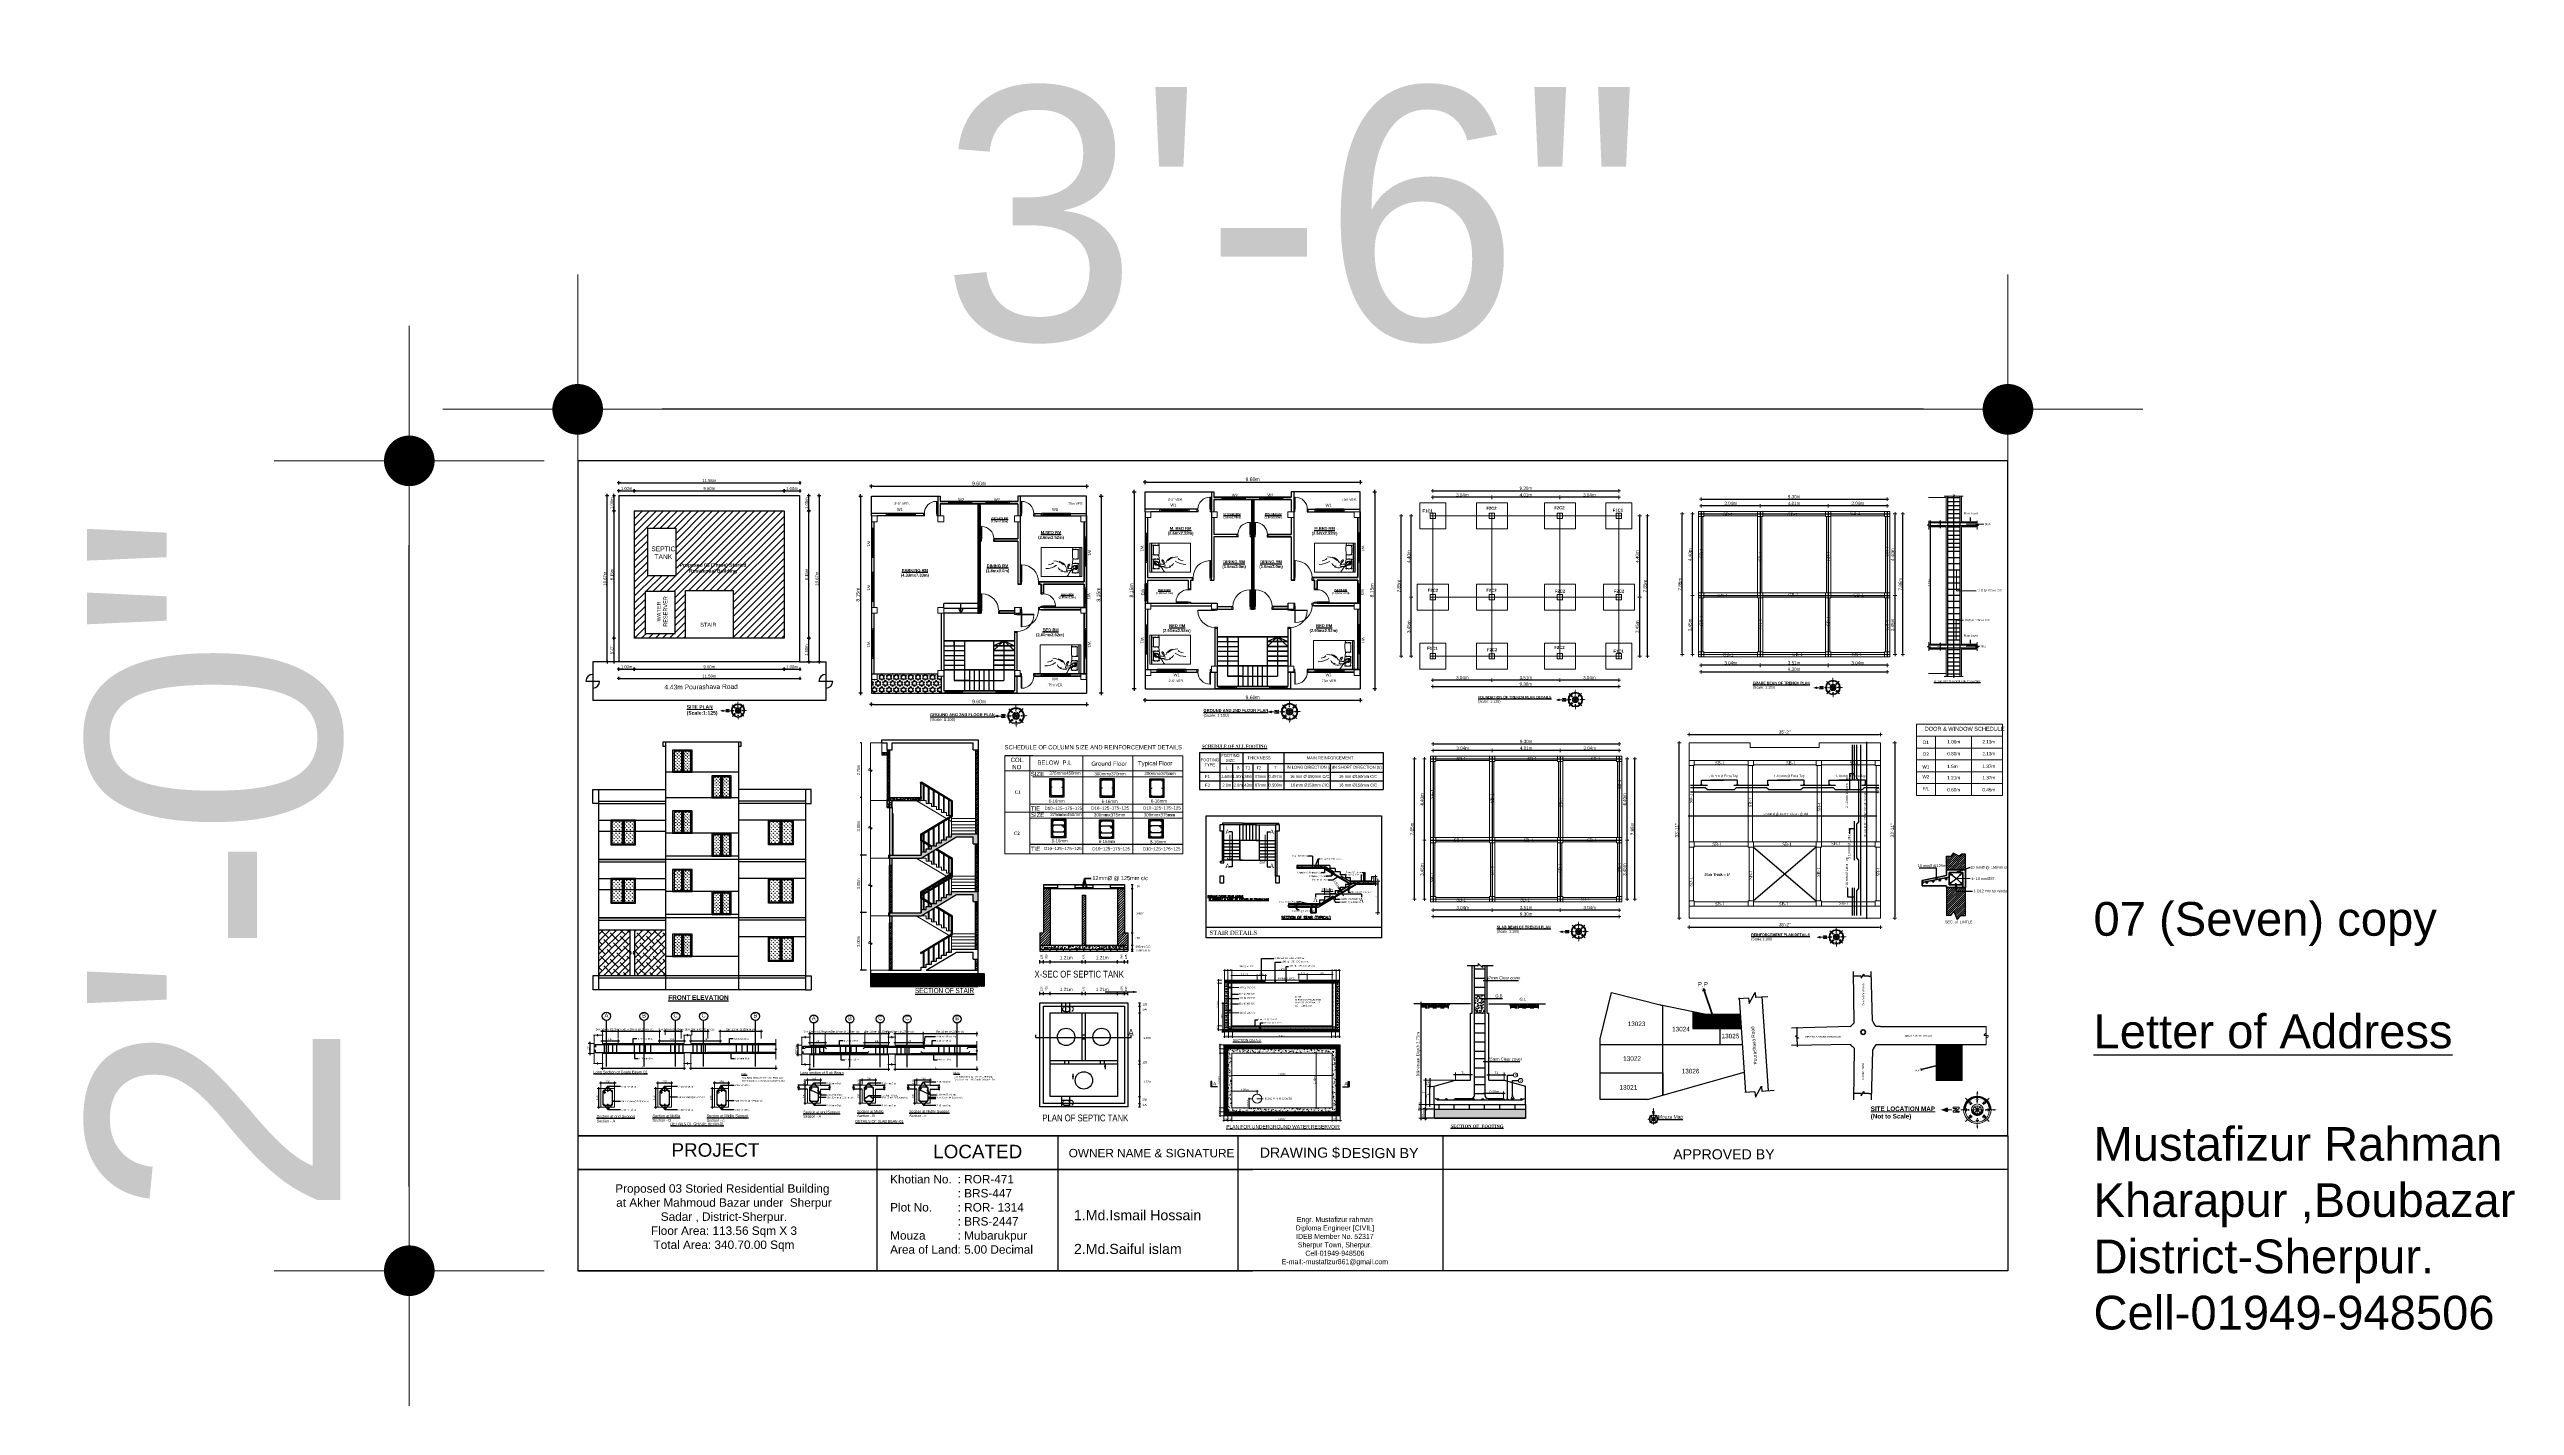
# Paper-space layout 'Layout1' of a CAD drawing. Header units: inches. Extents: x 68.9 to 142, y 9.7 to 49.9.
# The model-space entities are those that its viewports show. They can reach past a viewport. Long polylines and large blocks are cut down to what shows.
import ezdxf
from ezdxf.enums import TextEntityAlignment as Align

# ---------------------------------------------------------------- set-up
doc = ezdxf.new("R2010")
doc.units = ezdxf.units.IN
doc.header["$MEASUREMENT"] = 0
doc.header["$PDMODE"] = 99
for name, pattern in [('ACAD_ISO04W100', [30.5, 24, -3, 0.5, -3]), ('DASHDOT', [1, 0.5, -0.25, 0, -0.25]), ('DASHED2', [0.375, 0.25, -0.125]), ('HIDDEN2', [0.1875, 0.125, -0.0625])]:
    doc.linetypes.add(name, pattern=pattern)
for name, color, linetype, lineweight in [('01', 7, 'Continuous', 13), ('1-FOUNDATION DIM', 31, 'Continuous', 5), ('1-TXT', 4, 'Continuous', 5), ('BEAM', 7, 'Continuous', 13), ('BIG TEXT', 82, 'Continuous', 9), ('boundary line', 84, 'DASHDOT', 30), ('Co', 22, 'Continuous', 30), ('Colour 09', 210, 'Continuous', 9), ('Column', 2, 'Continuous', 50), ('Con. outline', 5, 'Continuous', 15), ('DIM', 7, 'Continuous', 15), ('DIM-TEXT', 5, 'Continuous', 13), ('Dimension', 7, 'Continuous', 15), ('door', 132, 'Continuous', 15), ('Footing', 250, 'Continuous', 30), ('FOOTTING_SCH', 7, 'Continuous', 15), ('FURNITUR', 32, 'Continuous', 13), ('GRID', 8, 'ACAD_ISO04W100', 15), ('halka line', 130, 'HIDDEN2', 9), ('ILLUSTR-FURNITURE', 34, 'Continuous', 15), ('Layer1', 253, 'Continuous', 5), ('LINE', 8, 'Continuous', 13), ('M-wall', 7, 'Continuous', 5), ('P-FURNITURE', 6, 'Continuous', 18), ('R0D', 1, 'Continuous', 35), ('RAIL', 200, 'Continuous', 13), ('RAILING', 2, 'Continuous', 13), ('REINF', 1, 'Continuous', 30), ('SH-TEX', 182, 'Continuous', 5), ('Slab Line', 5, 'Continuous', 30), ('STRRUC', 7, 'Continuous', 13), ('Style', 182, 'Continuous', 15), ('TAXT', 150, 'Continuous', 0), ('Title', 7, 'Continuous', 20), ('TREEP2', 3, 'Continuous', 9), ('U.G.W.R.', 130, 'DASHED2', 5), ('wall1', 7, 'Continuous', 9), ('win', 96, 'Continuous', 15), ('WIN-1', 8, 'Continuous', 0), ('WIN.', 4, 'Continuous', 13)]:
    doc.layers.add(name, color=color, linetype=linetype, lineweight=lineweight)
for name, color, linetype in [('1-COMON', 23, 'Continuous'), ('Brick wall', 3, 'Continuous'), ('CAPTION', 7, 'Continuous'), ('col', 5, 'Continuous'), ('COL SCHEDULE', 4, 'Continuous'), ('con_out1', 2, 'Continuous'), ('concrete OL', 5, 'Continuous'), ('dia', 4, 'Continuous'), ('Door_Win', 3, 'Continuous'), ('EARTH', 8, 'Continuous'), ('Hatch', 3, 'Continuous'), ('Rod', 1, 'Continuous'), ('SECTION', 7, 'Continuous'), ('Stair', 190, 'DASHED2'), ('TEX', 7, 'Continuous'), ('wall', 3, 'Continuous'), ('WINDOOR', 7, 'Continuous')]:
    doc.layers.add(name, color=color, linetype=linetype)
doc.layers.add('text', color=7, linetype='Continuous', true_color=0x6a7cf1)
doc.layers.add('VP', color=7, linetype='Continuous', lineweight=5, true_color=0xec51fd)
doc.layers.get('VP').off()
doc.styles.add('ARIAL', font='arial.ttf')
doc.styles.add('ARIL', font='arial.ttf')
doc.styles.add('CAPTION', font='GOTHIC.TTF', dxfattribs={"height": 100})
doc.styles.add('DIM', font='ARIALN.TTF')
doc.styles.add('R', font='arial.ttf')
doc.styles.add('ROMANS', font='romans')
doc.styles.add('SECTION', font='romand.shx', dxfattribs={"height": 100})
doc.styles.add('SIMPLEX', font='dutcheb.ttf', dxfattribs={"height": 24})
doc.styles.get("Standard").update_dxf_attribs({"font": 'ARIALN.TTF'})
doc.styles.add('style0', font='swissel.ttf')
doc.styles.add('STYLE20', font='swisscl.ttf')
doc.styles.add('SW', font='swisscl.ttf')
doc.styles.add('T-2', font='ARIALN.TTF', dxfattribs={"height": 2.5})
doc.dimstyles.new('1- 8', dxfattribs={"dimtxt": 7.5, "dimasz": 4, "dimexe": 4, "dimexo": 4, "dimgap": 1, "dimtad": 1, "dimdec": 1, "dimzin": 3, "dimdsep": 46, "dimlunit": 4, "dimtxsty": 'ARIAL', "dimblk": 'ARCHTICK', "dimcen": 0, "dimdle": 4, "dimclrd": 150, "dimclre": 132, "dimclrt": 7, "dimadec": 0, "dimazin": 1, "dimtm": 1e-09, "dimtfac": 1, "dimtdec": 1, "dimtix": 1, "dimtofl": 0, "dimtmove": 1, "dimatfit": 3, "dimldrblk": 'CLOSEDBLANK', "dimfxl": 1, "dimtolj": 1, "dimtzin": 0, "dimarcsym": 0})
doc.dimstyles.new('1_8', dxfattribs={"dimscale": 0, "dimtxt": 7, "dimasz": 4, "dimexe": 4, "dimexo": 4, "dimgap": 1, "dimtad": 1, "dimdec": 8, "dimzin": 3, "dimdsep": 46, "dimlunit": 4, "dimtxsty": 'ARIAL', "dimblk": 'ARCHTICK', "dimcen": 0, "dimdle": 4, "dimse1": 1, "dimse2": 1, "dimsd1": 1, "dimsd2": 1, "dimclrd": 150, "dimclre": 132, "dimclrt": 254, "dimadec": 0, "dimazin": 1, "dimtm": 1e-09, "dimtfac": 1, "dimtdec": 8, "dimtix": 1, "dimtofl": 0, "dimtmove": 0, "dimatfit": 3, "dimldrblk": 'CLOSEDBLANK', "dimfxl": 1, "dimtolj": 1, "dimtzin": 0, "dimarcsym": 0})
doc.dimstyles.new('3-8', dxfattribs={"dimscale": 1.25, "dimtxt": 6, "dimasz": 2, "dimexe": 0.18, "dimexo": 6, "dimgap": 0, "dimtad": 0, "dimdec": 0, "dimzin": 3, "dimdsep": 46, "dimlunit": 3, "dimtxsty": 'ARIAL', "dimblk": 'DD', "dimcen": 1, "dimse1": 1, "dimse2": 1, "dimclrd": 256, "dimclrt": 256, "dimadec": 0, "dimazin": 0, "dimtfac": 0.5, "dimtdec": 0, "dimtmove": 2, "dimatfit": 0, "dimfxl": 0.18, "dimtvp": 0.75, "dimfrac": 1, "dimtolj": 1, "dimtzin": 0, "dimarcsym": 0})
doc.dimstyles.new('_20', dxfattribs={"dimscale": 0.25, "dimtxt": 7, "dimasz": 5, "dimexe": 6, "dimexo": 2, "dimgap": 2, "dimtad": 1, "dimdec": 1, "dimzin": 3, "dimdsep": 46, "dimlunit": 4, "dimtxsty": 'Standard', "dimblk": 'OBLIQUE', "dimcen": 0, "dimdle": 5, "dimclrt": 7, "dimazin": 0, "dimtfac": 0.0375, "dimtdec": 1, "dimtofl": 0, "dimtmove": 0, "dimatfit": 3, "dimldrblk": 'OPEN30', "dimfxl": 6, "dimtvp": 0.8, "dimtolj": 1, "dimtzin": 0, "dimlwe": -1, "dimarcsym": 0})
doc.dimstyles.new('_30', dxfattribs={"dimscale": 0.4, "dimtxt": 7, "dimasz": 5, "dimexe": 6, "dimexo": 2, "dimgap": 2, "dimtad": 1, "dimdec": 0, "dimzin": 3, "dimdsep": 46, "dimlunit": 3, "dimtxsty": 'Standard', "dimblk": 'OBLIQUE', "dimcen": 0, "dimdle": 5, "dimclrt": 7, "dimazin": 0, "dimtfac": 0.0375, "dimtdec": 0, "dimtofl": 0, "dimtmove": 0, "dimatfit": 3, "dimldrblk": 'OPEN30', "dimfxl": 6, "dimtvp": 0.8, "dimtolj": 1, "dimtzin": 0, "dimlwe": -1, "dimarcsym": 0})
doc.dimstyles.new('L-SECTION', dxfattribs={"dimtxt": 4, "dimasz": 2, "dimexe": 3, "dimexo": 1, "dimgap": 1, "dimtad": 1, "dimdec": 0, "dimzin": 3, "dimdsep": 46, "dimlunit": 4, "dimtxsty": 'Standard', "dimblk1": 'ARCHTICK', "dimblk2": 'ARCHTICK', "dimsah": 1, "dimcen": 0.09375, "dimdle": 3, "dimclrd": 6, "dimclre": 6, "dimclrt": 6, "dimadec": 0, "dimazin": 0, "dimtfac": 1, "dimtdec": 0, "dimtofl": 0, "dimtmove": 1, "dimatfit": 3, "dimldrblk": 'ARCHTICK', "dimfxl": 3, "dimtolj": 1, "dimtzin": 0, "dimlwd": -1, "dimlwe": -1, "dimarcsym": 0})
doc.dimstyles.new('W-DIM', dxfattribs={"dimtxt": 6, "dimasz": 3, "dimexe": 3, "dimexo": 3, "dimgap": 3, "dimtad": 1, "dimdec": 1, "dimzin": 3, "dimdsep": 46, "dimlunit": 4, "dimtxsty": 'STYLE20', "dimblk": 'ARCHTICK', "dimcen": 6, "dimclrd": 8, "dimclre": 256, "dimclrt": 8, "dimadec": 0, "dimazin": 0, "dimtfac": 0.75, "dimtdec": 1, "dimtix": 1, "dimtmove": 1, "dimatfit": 3, "dimfxl": 10, "dimfxlon": 1, "dimtvp": 1, "dimfrac": 2, "dimtolj": 1, "dimtzin": 3, "dimlwd": -1, "dimarcsym": 0})
pattern_1 = [(90, (43358.0012, -32301.9), (-3.500179, 3.500179), [0.928125, -6.072232]), (45, (43358.001, -32301.9), (-3.500179, 3.500179), [0.928125, -4.021875]), (135, (43358.001, -32301.9), (-3.500179, -3.500179), [0.928125, -4.021875])]
pattern_2 = [(90, (43441.8124, -32211.9), (-3.500179, 3.500179), [0.928125, -6.072232]), (45, (43441.8124, -32211.9), (-3.500179, 3.500179), [0.928125, -4.021875]), (135, (43441.8124, -32211.9), (-3.500179, -3.500179), [0.928125, -4.021875])]
pattern_3 = [(90, (43354.4447, -32449.0694), (3.889087, 3.889087), [1.03125, -6.746925]), (135, (43354.4447, -32449.0694), (3.889087, 3.889087), [1.03125, -4.46875]), (45, (43354.4447, -32449.0694), (3.889087, -3.889087), [1.03125, -4.46875])]
pattern_4 = [(90, (43441.8124, -32086.9), (-3.500179, 3.500179), [0.928125, -6.072232]), (45, (43441.8124, -32086.9), (-3.500179, 3.500179), [0.928125, -4.021875]), (135, (43441.8124, -32086.9), (-3.500179, -3.500179), [0.928125, -4.021875])]
pattern_5 = [(90, (43354.4447, -32324.0694), (3.889087, 3.889087), [1.03125, -6.746925]), (135, (43354.4447, -32324.0694), (3.889087, 3.889087), [1.03125, -4.46875]), (45, (43354.4447, -32324.0694), (3.889087, -3.889087), [1.03125, -4.46875])]
pattern_6 = [(90, (43242.3103, -32324.0694), (-3.889087, 3.889087), [1.03125, -6.746925]), (45, (43242.3103, -32324.0694), (-3.889087, 3.889087), [1.03125, -4.46875]), (135, (43242.3103, -32324.0694), (-3.889087, -3.889087), [1.03125, -4.46875])]
pattern_7 = [(90, (43441.8124, -31961.9), (-3.500179, 3.500179), [0.928125, -6.072232]), (45, (43441.8124, -31961.9), (-3.500179, 3.500179), [0.928125, -4.021875]), (135, (43441.8124, -31961.9), (-3.500179, -3.500179), [0.928125, -4.021875])]
pattern_8 = [(90, (43354.4447, -32199.0694), (3.889087, 3.889087), [1.03125, -6.746925]), (135, (43354.4447, -32199.0694), (3.889087, 3.889087), [1.03125, -4.46875]), (45, (43354.4447, -32199.0694), (3.889087, -3.889087), [1.03125, -4.46875])]
pattern_9 = [(90, (43242.3103, -32199.0694), (-3.889087, 3.889087), [1.03125, -6.746925]), (45, (43242.3103, -32199.0694), (-3.889087, 3.889087), [1.03125, -4.46875]), (135, (43242.3103, -32199.0694), (-3.889087, -3.889087), [1.03125, -4.46875])]
pattern_10 = [(90, (43358.0012, -32162.7883), (-3.500179, 3.500179), [0.928125, -6.072232]), (45, (43358.001, -32162.7883), (-3.500179, 3.500179), [0.928125, -4.021875]), (135, (43358.001, -32162.7883), (-3.500179, -3.500179), [0.928125, -4.021875])]
pattern_11 = [(90, (43358.0012, -32037.2867), (-3.500179, 3.500179), [0.928125, -6.072232]), (45, (43358.001, -32037.2867), (-3.500179, 3.500179), [0.928125, -4.021875]), (135, (43358.001, -32037.2867), (-3.500179, -3.500179), [0.928125, -4.021875])]
pattern_12 = [(90, (43358.0012, -31906.829), (-3.500179, 3.500179), [0.928125, -6.072232]), (45, (43358.001, -31906.829), (-3.500179, 3.500179), [0.928125, -4.021875]), (135, (43358.001, -31906.829), (-3.500179, -3.500179), [0.928125, -4.021875])]
pattern_13 = [(45, (-106283.6007, 50760.2236), (-1.8561553, 1.8561553), [])]
pattern_14 = [(50, (-106283.601, 50760.2236), (7.17260183, -0.62752135), [0.75, -8.25]), (355, (-106283.601, 50760.2236), (-1.38751334, 7.52192134), [0.6, -6.6]), (100.4514, (-106283.003, 50760.171), (5.78509382, 6.89439542), [0.6374019, -7.01142112]), (46.1842, (-106283.601, 50762.224), (10.6724105, -1.65519014), [1.125, -12.375]), (96.6356, (-106282.711, 50762.086), (9.34662706, 9.7411787), [0.9561029, -10.51713]), (351.1842, (-106283.601, 50762.224), (9.34661945, 9.741186), [0.9, -9.9]), (21, (-106282.601, 50761.7236), (5.96907052, -4.0261889), [0.75, -8.25]), (326, (-106282.601, 50761.7236), (2.43315332, 7.25150045), [0.6, -6.6]), (71.4514, (-106282.103, 50761.388), (8.40222629, 3.22530497), [0.6374019, -7.01142112]), (37.5, (-106283.6007, 50760.2236), (0.121598553, 3.32893854), [0, -6.52, 0, -6.7, 0, -6.625]), (7.5, (-106283.6007, 50760.2236), (2.630695374, 3.94411712), [0, -3.82, 0, -6.37, 0, -2.525]), (327.5, (-106285.8307, 50760.2236), (5.33822436, -0.225548717), [0, -2.5, 0, -7.8, 0, -10.35]), (317.5, (-106286.8307, 50760.2236), (5.83186169, 1.00104982), [0, -3.25, 0, -5.18, 0, -7.35])]
pattern_15 = [(45, (-106283.6007, 50646.2236), (-1.8561553, 1.8561553), [])]
pattern_16 = [(50, (-106283.601, 50646.2236), (7.17260183, -0.62752135), [0.75, -8.25]), (355, (-106283.601, 50646.2236), (-1.38751334, 7.52192134), [0.6, -6.6]), (100.4514, (-106283.003, 50646.171), (5.78509382, 6.89439542), [0.6374019, -7.01142112]), (46.1842, (-106283.601, 50648.224), (10.6724105, -1.65519014), [1.125, -12.375]), (96.6356, (-106282.711, 50648.086), (9.34662706, 9.7411787), [0.9561029, -10.51713]), (351.1842, (-106283.601, 50648.224), (9.34661945, 9.741186), [0.9, -9.9]), (21, (-106282.601, 50647.7236), (5.96907052, -4.0261889), [0.75, -8.25]), (326, (-106282.601, 50647.7236), (2.43315332, 7.25150045), [0.6, -6.6]), (71.4514, (-106282.103, 50647.388), (8.40222629, 3.22530497), [0.6374019, -7.01142112]), (37.5, (-106283.6007, 50646.2236), (0.121598553, 3.32893854), [0, -6.52, 0, -6.7, 0, -6.625]), (7.5, (-106283.6007, 50646.2236), (2.630695374, 3.94411712), [0, -3.82, 0, -6.37, 0, -2.525]), (327.5, (-106285.8307, 50646.2236), (5.33822436, -0.225548717), [0, -2.5, 0, -7.8, 0, -10.35]), (317.5, (-106286.8307, 50646.2236), (5.83186169, 1.00104982), [0, -3.25, 0, -5.18, 0, -7.35])]
pattern_17 = [(0, (43645.239, -17231.0375), (0, 5.08), []), (90, (43645.239, -17231.038), (-10.16, 6e-16), [5.08, -5.08]), (90, (43650.319, -17231.038), (-10.16, 6e-16), [-5.08, 5.08])]

# ---------------------------------------------------------------- blocks, each defined once
blk = doc.blocks.new('DD')
for p, q in [((0, 1.6), (0, -1.6)), ((-1.6, 0), (1.6, 0))]:
    blk.add_line(p, q)
at = {"const_width": 0.3}
blk.add_lwpolyline([(-0.15, 0, 1), (0.15, 0, 1)], format="xyb", close=True, dxfattribs=at)
blk = doc.blocks.new('*D333')
at = {"layer": '1-FOUNDATION DIM', "lineweight": -2}
blk.add_line((124.465, 39.238), (87.089, 39.238), dxfattribs=at)
at = {"layer": 'Defpoints', "color": 0}
for p in [(84.589, 39.238), (84.589, 37.711), (126.965, 37.711)]:
    blk.add_point(p, dxfattribs=at)
at = {"layer": '1-FOUNDATION DIM', "lineweight": -2, "xscale": 2.5, "yscale": 2.5, "zscale": 2.5, "rotation": 180}
blk.add_blockref('DD', (84.589, 39.238), dxfattribs=at)
at = {"layer": '1-FOUNDATION DIM', "lineweight": -2, "xscale": 2.5, "yscale": 2.5, "zscale": 2.5}
blk.add_blockref('DD', (126.965, 39.238), dxfattribs=at)
at = {"layer": '1-FOUNDATION DIM', "insert": (105.777, 44.986), "char_height": 7.5, "attachment_point": 5, "style": 'ARIAL'}
blk.add_mtext('\\A1;3\'-6"', dxfattribs=at)
blk = doc.blocks.new('*D334')
at = {"layer": '1-FOUNDATION DIM', "lineweight": -2}
blk.add_line((79.6, 16.211), (79.6, 35.211), dxfattribs=at)
at = {"layer": 'Defpoints', "color": 0}
for p in [(79.6, 37.711), (84.589, 37.711), (84.589, 13.711)]:
    blk.add_point(p, dxfattribs=at)
at = {"layer": '1-FOUNDATION DIM', "lineweight": -2, "xscale": 2.5, "yscale": 2.5, "zscale": 2.5}
for p, rotation in [((79.6, 37.711), 90), ((79.6, 13.711), 270)]:
    blk.add_blockref('DD', p, dxfattribs=dict(at, rotation=rotation))
at = {"layer": '1-FOUNDATION DIM', "insert": (73.856, 25.711), "char_height": 7.5, "attachment_point": 5, "rotation": 90, "style": 'ARIAL'}
blk.add_mtext('\\A1;2\'-0"', dxfattribs=at)
blk = doc.blocks.new('_Oblique')
at = {"color": 0, "linetype": 'ByBlock', "lineweight": -2}
blk.add_line((-0.5, -0.5), (0.5, 0.5), dxfattribs=at)
blk = doc.blocks.new('_Open30')
at = {"color": 0, "linetype": 'ByBlock', "lineweight": -2}
for p, q in [((-1, 0.27), (0, 0)), ((0, 0), (-1, -0.27)), ((0, 0), (-1, 0))]:
    blk.add_line(p, q, dxfattribs=at)
blk = doc.blocks.new('A$C30843580')
at = {"layer": 'Colour 09'}
for p, q in [((0, 12), (12, 12)), ((0, 0), (0, 12)), ((12, 0), (0, 0)), ((12, 12), (12, 0))]:
    blk.add_line(p, q, dxfattribs=at)
blk = doc.blocks.new('D40')
at = {"layer": 'door'}
for p, q in [((2, 5), (2, 40)), ((3.2, 40), (2, 40)), ((2.4, 34), (2, 34)), ((2.4, 34), (2.4, 34.7)), ((2.9, 34.7), (2.4, 34.7)), ((2.9, 34), (2.9, 34.7)), ((3.2, 34), (2.9, 34)), ((3.2, 5), (3.2, 40)), ((0, 0), (0, 5)), ((0, 5), (2, 5)), ((2.5, 0), (0, 0)), ((2, 11), (2.4, 11)), ((2, 5), (2, 3.5)), ((2, 5), (3.2, 5)), ((2, 3.5), (2.5, 3.5)), ((2.4, 10.2), (2.4, 11)), ((2.4, 10.2), (2.9, 10.2)), ((2.5, 3.5), (2.5, 0)), ((2.9, 10.2), (2.9, 11)), ((2.9, 11), (3.2, 11)), ((38, 3.5), (37.5, 3.5)), ((37.5, 3.5), (37.5, 0)), ((37.5, 0), (40, 0)), ((40, 5), (38, 5)), ((38, 5), (38, 3.5)), ((40, 0), (40, 5))]:
    blk.add_line(p, q, dxfattribs=at)
blk.add_arc((2.9, 4.9), 35.1, 0.2318, 89.393, dxfattribs=at)
blk = doc.blocks.new('D30')
at = {"layer": 'door'}
for p, q in [((2, 5), (2, 30)), ((3.2, 30), (2, 30)), ((2.4, 24), (2, 24)), ((2.4, 24), (2.4, 24.7)), ((2.9, 24.7), (2.4, 24.7)), ((2.9, 24), (2.9, 24.7)), ((3.2, 24), (2.9, 24)), ((3.2, 5), (3.2, 30)), ((0, 0), (0, 5)), ((0, 5), (2, 5)), ((2.5, 0), (0, 0)), ((2, 11), (2.4, 11)), ((2, 5), (2, 3.5)), ((2, 5), (3.2, 5)), ((2, 3.5), (2.5, 3.5)), ((2.4, 10.2), (2.4, 11)), ((2.4, 10.2), (2.9, 10.2)), ((2.5, 3.5), (2.5, 0)), ((2.9, 10.2), (2.9, 11)), ((2.9, 11), (3.2, 11)), ((28, 3.5), (27.5, 3.5)), ((27.5, 3.5), (27.5, 0)), ((27.5, 0), (30, 0)), ((30, 5), (28, 5)), ((28, 5), (28, 3.5)), ((30, 0), (30, 5))]:
    blk.add_line(p, q, dxfattribs=at)
blk.add_arc((2.9, 4.9), 25.1, 0.3204, 89.1727, dxfattribs=at)
blk = doc.blocks.new('FURN_GEN_039')
at = {"layer": 'FURNITUR'}
for p, q in [((-12790.3, 14944.9), (-12790.3, 14946.5)), ((-12790.3, 14946.5), (-12788.9, 14945)), ((-12788.9, 14945), (-12789, 14946.5)), ((-12789, 14946.5), (-12788, 14945.7)), ((-12788, 14945.7), (-12786.7, 14944.3)), ((-12787.9, 14960.1), (-12787.7, 14958.9)), ((-12787.7, 14958.9), (-12787.7, 14958.1)), ((-12787.7, 14958.1), (-12787.6, 14957.3)), ((-12787.6, 14957.9), (-12787.1, 14957.9)), ((-12787.6, 14957.3), (-12787.4, 14955.6)), ((-12787.4, 14958.8), (-12786.8, 14958.4)), ((-12787.4, 14955.6), (-12787.1, 14954.2)), ((-12787.1, 14957.9), (-12787, 14958)), ((-12787.1, 14954.2), (-12786.5, 14953.9)), ((-12786.7, 14957.6), (-12786.7, 14956.5)), ((-12786.7, 14956.5), (-12786, 14956.3)), ((-12786.5, 14955.5), (-12786.7, 14955.1)), ((-12786.7, 14955.1), (-12786, 14955.1)), ((-12786, 14955.1), (-12786.5, 14955.5)), ((-12786.5, 14953.9), (-12785.5, 14954.2)), ((-12786.1, 14958.7), (-12784.8, 14958.4)), ((-12786, 14957.9), (-12785.8, 14958.2)), ((-12785.8, 14958.2), (-12785.4, 14958.1)), ((-12785.6, 14954), (-12785, 14951.9)), ((-12785.5, 14954.2), (-12784.5, 14954.7)), ((-12785.2, 14951.4), (-12783.3, 14952.9)), ((-12785.2, 14950.3), (-12785.2, 14951.4)), ((-12783.3, 14952.9), (-12781.1, 14954.1)), ((-12781.7, 14956.4), (-12781.1, 14954.1)), ((-12780.7, 14942.8), (-12781.4, 14946.1)), ((-12781.1, 14954.1), (-12780.1, 14953.2)), ((-12780.1, 14953.2), (-12778.7, 14952.2)), ((-12778.7, 14952.2), (-12777.7, 14950.7)), ((-12777.7, 14950.7), (-12777.3, 14949.7)), ((-12777.3, 14949.7), (-12776.9, 14946.2)), ((-12777.1, 14947.5), (-12776.5, 14942)), ((-12789, 14942.6), (-12790.3, 14944.9)), ((-12787.5, 14942.1), (-12789, 14942.6)), ((-12785.8, 14941.6), (-12787.5, 14942.1)), ((-12786.7, 14944.3), (-12784.9, 14943.5)), ((-12783.1, 14940.6), (-12785.8, 14941.6)), ((-12784.9, 14943.5), (-12780.7, 14942.8)), ((-12777.4, 14939.7), (-12783.1, 14940.6)), ((-12776.5, 14942), (-12777.4, 14939.7))]:
    blk.add_line(p, q, dxfattribs=at)
for centre, radius, start, end in [((-12820.7, 14961.2), 1.19, 66.6766, 106.6193), ((-12820.7, 14961.1), 1.19, 66.6766, 106.6193), ((-12820.7, 14961.1), 1.19, 66.6766, 106.6193), ((-12820.7, 14961), 1.19, 66.6766, 106.6193), ((-12820.7, 14960.9), 1.19, 66.6766, 106.6193), ((-12820.7, 14960.9), 1.19, 66.6766, 106.6193), ((-12820.7, 14960.8), 1.19, 66.6766, 106.6193), ((-12820.7, 14960.8), 1.19, 66.6766, 106.6193), ((-12820.7, 14960.7), 1.19, 66.6766, 106.6193), ((-12820.7, 14960.7), 1.19, 66.6766, 106.6193), ((-12820.7, 14960.6), 1.19, 66.6766, 106.6193), ((-12820.7, 14960.5), 1.19, 66.6766, 106.6193), ((-12820.7, 14960.5), 1.19, 66.6766, 106.6193), ((-12820.7, 14960.4), 1.19, 66.6766, 106.6193), ((-12820.7, 14960.3), 1.19, 66.6766, 106.6193), ((-12820.7, 14960.3), 1.19, 66.6766, 106.6193), ((-12820.7, 14960.2), 1.19, 67.3935, 106.6193), ((-12820.7, 14960.2), 1.19, 67.0398, 106.6193), ((-12820.7, 14960.1), 1.19, 68.388, 106.6193), ((-12820.7, 14960.1), 1.19, 68.0879, 106.6193), ((-12820.7, 14960.1), 1.19, 67.8399, 106.6193), ((-12820.7, 14960), 1.19, 68.9518, 106.6193), ((-12820.7, 14960), 1.19, 68.658, 106.6193), ((-12820.7, 14959.9), 1.19, 69.2782, 106.6193), ((-12819.8, 14963.3), 0.867, 4.8213, 258.2519), ((-12795.1, 14957.7), 25.3, 169.2326, 190.7674), ((-12819.9, 14963.1), 0.832, 251.1311, 261.285), ((-12819.9, 14963), 0.832, 251.1311, 260.153), ((-12819.9, 14962.9), 0.832, 251.1311, 259.3159), ((-12819.9, 14962.9), 0.832, 251.1311, 258.528), ((-12819.9, 14962.8), 0.832, 251.1311, 257.8326), ((-12819.9, 14962.8), 0.832, 251.1311, 257.1861), ((-12819.9, 14962.7), 0.832, 251.1311, 256.5076), ((-12819.9, 14962.6), 0.832, 251.1311, 255.8377), ((-12819.9, 14962.6), 0.832, 251.1311, 255.3311), ((-12819.9, 14962.6), 0.832, 251.1311, 254.9063), ((-12819.9, 14962.5), 0.832, 251.1311, 254.2946), ((-12819.9, 14962.4), 0.832, 251.1311, 252.6864), ((-12819.9, 14962.4), 0.832, 251.1311, 253.2787), ((-12819.9, 14962.3), 0.832, 251.1311, 252.3742), ((-12819.9, 14962.2), 0.832, 251.1311, 251.911), ((-12811.1, 14864.5), 99.2, 84.9917, 94.5708), ((-12801.5, 14963.2), 0.867, 283.7421, 174.7412), ((-12822.3, 14957.7), 21.4, 347.4169, 12.5831), ((-12801.4, 14963.1), 0.832, 276.3687, 288.8689), ((-12801.4, 14963), 0.832, 276.3687, 288.8689), ((-12801.4, 14962.9), 0.832, 278.623, 288.8689), ((-12801.4, 14962.9), 0.832, 279.554, 288.8689), ((-12801.4, 14962.8), 0.832, 280.3748, 288.8689), ((-12801.4, 14962.8), 0.832, 281.1371, 288.8689), ((-12801.4, 14962.6), 0.832, 282.725, 288.8689), ((-12801.4, 14962.7), 0.832, 281.9364, 288.8689), ((-12801.4, 14962.6), 0.832, 283.8206, 288.8689), ((-12801.4, 14962.6), 0.832, 283.321, 288.8689), ((-12801.4, 14962.5), 0.832, 284.5397, 288.8689), ((-12801.4, 14962.4), 0.832, 286.4288, 288.8689), ((-12801.4, 14962.4), 0.832, 285.7332, 288.8689), ((-12801.4, 14962.3), 0.832, 287.6258, 288.8689), ((-12800.7, 14961.2), 1.19, 73.3807, 113.3234), ((-12800.7, 14961.1), 1.19, 73.3807, 113.3234), ((-12800.7, 14961.1), 1.19, 73.3807, 113.3234), ((-12800.7, 14961), 1.19, 73.3807, 113.3234), ((-12800.7, 14960.9), 1.19, 73.3807, 113.3234), ((-12800.7, 14960.9), 1.19, 73.3807, 113.3234), ((-12800.7, 14960.8), 1.19, 73.3807, 113.3234), ((-12800.7, 14960.8), 1.19, 73.3807, 113.3234), ((-12800.7, 14960.7), 1.19, 73.3807, 113.3234), ((-12800.7, 14960.7), 1.19, 73.3807, 113.3234), ((-12800.7, 14960.6), 1.19, 73.3807, 113.3234), ((-12800.7, 14960.5), 1.19, 73.3807, 113.3234), ((-12800.7, 14960.5), 1.19, 73.3807, 113.3234), ((-12800.7, 14960.4), 1.19, 73.3807, 113.3234), ((-12800.7, 14960.3), 1.19, 73.3807, 113.3234), ((-12800.7, 14960.3), 1.19, 73.3807, 113.3234), ((-12801.4, 14962.2), 0.832, 288.7745, 288.8689), ((-12801.4, 14962.2), 0.832, 288.089, 288.8689), ((-12800.7, 14960.2), 1.19, 73.3807, 112.6065), ((-12800.7, 14960.2), 1.19, 73.3807, 112.9602), ((-12800.7, 14960.1), 1.19, 73.3807, 111.612), ((-12800.7, 14960.1), 1.19, 73.3807, 111.9121), ((-12800.7, 14960.1), 1.19, 73.3807, 112.1601), ((-12800.7, 14960), 1.19, 73.3807, 111.0482), ((-12800.7, 14960), 1.19, 73.3807, 111.342), ((-12800.7, 14959.9), 1.19, 73.3807, 110.7218), ((-12792, 14961.2), 1.19, 66.6766, 106.6193), ((-12792, 14961.1), 1.19, 66.6766, 106.6193), ((-12792, 14961.1), 1.19, 66.6766, 106.6193), ((-12792, 14961), 1.19, 66.6766, 106.6193), ((-12792, 14960.9), 1.19, 66.6766, 106.6193), ((-12792, 14960.9), 1.19, 66.6766, 106.6193), ((-12792, 14960.8), 1.19, 66.6766, 106.6193), ((-12792, 14960.8), 1.19, 66.6766, 106.6193), ((-12792, 14960.7), 1.19, 66.6766, 106.6193), ((-12792, 14960.7), 1.19, 66.6766, 106.6193), ((-12792, 14960.6), 1.19, 66.6766, 106.6193), ((-12792, 14960.5), 1.19, 66.6766, 106.6193), ((-12792, 14960.5), 1.19, 66.6766, 106.6193), ((-12792, 14960.4), 1.19, 66.6766, 106.6193), ((-12792, 14960.3), 1.19, 66.6766, 106.6193), ((-12792, 14960.3), 1.19, 66.6766, 106.6193), ((-12792, 14960.2), 1.19, 67.0398, 106.6193), ((-12792, 14960.2), 1.19, 67.3935, 106.6193), ((-12792, 14960.1), 1.19, 67.8399, 106.6193), ((-12792, 14960.1), 1.19, 68.0879, 106.6193), ((-12792, 14960.1), 1.19, 68.388, 106.6193), ((-12792, 14960), 1.19, 68.658, 106.6193), ((-12792, 14960), 1.19, 68.9518, 106.6193), ((-12792, 14959.9), 1.19, 69.2782, 106.6193), ((-12791.2, 14963.3), 0.867, 4.8213, 258.2519), ((-12766.5, 14957.7), 25.3, 169.2326, 190.7674), ((-12791.3, 14963.1), 0.832, 251.1311, 261.285), ((-12791.3, 14962.9), 0.832, 251.1311, 259.3159), ((-12791.3, 14963), 0.832, 251.1311, 260.153), ((-12791.3, 14962.9), 0.832, 251.1311, 258.528), ((-12791.3, 14962.8), 0.832, 251.1311, 257.1861), ((-12791.3, 14962.8), 0.832, 251.1311, 257.8326), ((-12791.3, 14962.6), 0.832, 251.1311, 255.8377), ((-12791.3, 14962.7), 0.832, 251.1311, 256.5076), ((-12791.3, 14962.6), 0.832, 251.1311, 254.9063), ((-12791.3, 14962.6), 0.832, 251.1311, 255.3311), ((-12791.3, 14962.5), 0.832, 251.1311, 254.2946), ((-12791.3, 14962.4), 0.832, 251.1311, 253.2787), ((-12791.3, 14962.4), 0.832, 251.1311, 252.6864), ((-12791.3, 14962.3), 0.832, 251.1311, 252.3742), ((-12791.3, 14962.2), 0.832, 251.1311, 251.911), ((-12782.4, 14864.5), 99.2, 84.9917, 94.5708), ((-12785.6, 14960), 2.35, 68.7705, 176.7157), ((-12793.3, 14953.8), 12.1, 22.4805, 44.3789), ((-12783.5, 14957.7), 4.2, 36.8228, 77.2725), ((-12784.7, 14958.7), 3.74, 322.3217, 56.096), ((-12772.9, 14963.2), 0.867, 283.7421, 174.7412), ((-12793.6, 14957.7), 21.4, 347.4169, 12.5831), ((-12772.7, 14963.1), 0.832, 276.3687, 288.8689), ((-12772.7, 14963), 0.832, 276.3687, 288.8689), ((-12772.7, 14962.9), 0.832, 278.623, 288.8689), ((-12772.7, 14962.9), 0.832, 279.554, 288.8689), ((-12772.7, 14962.8), 0.832, 280.3748, 288.8689), ((-12772.7, 14962.8), 0.832, 281.1371, 288.8689), ((-12772.7, 14962.7), 0.832, 281.9364, 288.8689), ((-12772.7, 14962.6), 0.832, 282.725, 288.8689), ((-12772.7, 14962.6), 0.832, 283.321, 288.8689), ((-12772, 14961.2), 1.19, 73.3807, 113.3234), ((-12772, 14961.1), 1.19, 73.3807, 113.3234), ((-12772, 14961.1), 1.19, 73.3807, 113.3234), ((-12772, 14961), 1.19, 73.3807, 113.3234), ((-12772, 14960.9), 1.19, 73.3807, 113.3234), ((-12772, 14960.9), 1.19, 73.3807, 113.3234), ((-12772, 14960.8), 1.19, 73.3807, 113.3234), ((-12772, 14960.8), 1.19, 73.3807, 113.3234), ((-12772, 14960.7), 1.19, 73.3807, 113.3234), ((-12772, 14960.7), 1.19, 73.3807, 113.3234), ((-12772, 14960.6), 1.19, 73.3807, 113.3234), ((-12772.7, 14962.6), 0.832, 283.8206, 288.8689), ((-12772, 14960.5), 1.19, 73.3807, 113.3234), ((-12772, 14960.5), 1.19, 73.3807, 113.3234), ((-12772.7, 14962.5), 0.832, 284.5397, 288.8689), ((-12772, 14960.4), 1.19, 73.3807, 113.3234), ((-12772.7, 14962.4), 0.832, 285.7332, 288.8689), ((-12772.7, 14962.4), 0.832, 286.4288, 288.8689), ((-12772, 14960.3), 1.19, 73.3807, 113.3234), ((-12772, 14960.3), 1.19, 73.3807, 113.3234), ((-12772.7, 14962.3), 0.832, 287.6258, 288.8689), ((-12772, 14960.2), 1.19, 73.3807, 112.9602), ((-12772, 14960.2), 1.19, 73.3807, 112.6065), ((-12772.7, 14962.2), 0.832, 288.089, 288.8689), ((-12772, 14960.1), 1.19, 73.3807, 112.1601), ((-12772, 14960.1), 1.19, 73.3807, 111.9121), ((-12772, 14960.1), 1.19, 73.3807, 111.612), ((-12772, 14960), 1.19, 73.3807, 111.342), ((-12772, 14960), 1.19, 73.3807, 111.0482), ((-12772, 14959.9), 1.19, 73.3807, 110.7218), ((-12813.7, 15014.4), 62.8, 259.7083, 277.1751), ((-12820.7, 14959.9), 1.19, 69.7772, 106.6193), ((-12820.7, 14959.8), 1.19, 70.4728, 106.6193), ((-12820.7, 14959.8), 1.19, 70.1276, 106.6193), ((-12820.7, 14959.7), 1.19, 71.0592, 106.6193), ((-12820.7, 14959.7), 1.19, 70.7905, 106.6193), ((-12820.7, 14959.6), 1.19, 71.7385, 106.6193), ((-12820.7, 14959.6), 1.19, 72.0383, 106.6193), ((-12820.7, 14959.7), 1.19, 71.4125, 106.6193), ((-12820.7, 14959.5), 1.19, 72.5419, 106.6193), ((-12820.7, 14959.4), 1.19, 73.123, 106.6193), ((-12820.7, 14959.4), 1.19, 72.8705, 106.6193), ((-12820.7, 14959.3), 1.19, 73.8315, 106.6193), ((-12820.7, 14959.3), 1.19, 73.4318, 106.6193), ((-12820.7, 14959.2), 1.19, 74.3813, 106.6193), ((-12820.7, 14959.2), 1.19, 74.1182, 106.6193), ((-12820.7, 14959.1), 1.19, 75.1622, 106.6193), ((-12820.7, 14959.1), 1.19, 74.8944, 106.6193), ((-12820.7, 14959.2), 1.19, 74.6033, 106.6193), ((-12820.7, 14959), 1.19, 75.4076, 106.6193), ((-12820.7, 14958.9), 1.19, 76.0849, 106.6193), ((-12820.7, 14958.9), 1.19, 75.8182, 106.6193), ((-12820.7, 14958.8), 1.19, 76.7506, 106.6193), ((-12820.7, 14958.8), 1.19, 76.538, 106.6193), ((-12820.7, 14958.9), 1.19, 76.2812, 106.6193), ((-12820.7, 14958.7), 1.19, 77.0728, 106.6193), ((-12820.7, 14958.6), 1.19, 77.5162, 106.6193), ((-12820.7, 14958.6), 1.19, 77.297, 106.6193), ((-12820.7, 14958.5), 1.19, 78.1037, 106.6193), ((-12820.7, 14958.6), 1.19, 77.7164, 106.6193), ((-12820.7, 14958.5), 1.19, 77.8845, 106.6193), ((-12820.7, 14958.4), 1.19, 78.4866, 106.6193), ((-12820.7, 14958.4), 1.19, 78.3041, 106.6193), ((-12820.7, 14958.3), 1.19, 78.7895, 106.6193), ((-12820.7, 14958.2), 1.19, 79.3118, 106.6193), ((-12820.7, 14958.2), 1.19, 79.1268, 106.6193), ((-12820.7, 14958.2), 1.19, 78.9844, 106.6193), ((-12820.7, 14958.1), 1.19, 79.6435, 106.6193), ((-12820.7, 14958.1), 1.19, 79.4801, 106.6193), ((-12820.7, 14958), 1.19, 79.9854, 106.6193), ((-12820.7, 14958), 1.19, 79.833, 106.6193), ((-12820.7, 14957.9), 1.19, 80.1659, 106.6193), ((-12820.7, 14957.8), 1.19, 80.5231, 106.6193), ((-12820.7, 14957.8), 1.19, 80.4526, 106.6193), ((-12820.7, 14957.9), 1.19, 80.3165, 106.6193), ((-12820.7, 14957.7), 1.19, 80.7751, 106.6193), ((-12820.7, 14957.7), 1.19, 80.6432, 106.6193), ((-12820.7, 14957.6), 1.19, 81.0512, 106.6193), ((-12820.7, 14957.6), 1.19, 80.9013, 106.6193), ((-12820.7, 14957.5), 1.19, 81.2462, 106.6193), ((-12820.7, 14957.4), 1.19, 81.4177, 106.6193), ((-12820.7, 14957.3), 1.19, 81.6367, 106.6193), ((-12820.7, 14957.3), 1.19, 81.5227, 106.6193), ((-12820.7, 14957.2), 1.19, 81.7121, 106.6193), ((-12820.7, 14957.2), 1.19, 81.7825, 106.6193), ((-12820.7, 14957.1), 1.19, 81.8928, 106.6193), ((-12820.7, 14957.1), 1.19, 81.8438, 106.6193), ((-12820.7, 14957), 1.19, 82.0483, 106.6193), ((-12820.7, 14957), 1.19, 82.0047, 106.6193), ((-12820.7, 14957.1), 1.19, 81.9533, 106.6193), ((-12820.7, 14956.9), 1.19, 82.1128, 106.6193), ((-12820.7, 14956.8), 1.19, 82.1719, 106.6193), ((-12820.7, 14956.8), 1.19, 82.1487, 106.6193), ((-12820.7, 14956.7), 1.19, 82.217, 106.6193), ((-12820.7, 14956.7), 1.19, 82.1978, 106.6193), ((-12820.7, 14956.6), 1.19, 82.2414, 106.6193), ((-12820.7, 14956.7), 1.19, 82.2311, 106.6193), ((-12820.7, 14956.5), 1.19, 82.2414, 106.6193), ((-12820.7, 14956.5), 1.19, 82.2445, 106.6193), ((-12820.7, 14956.4), 1.19, 82.2136, 106.6193), ((-12820.7, 14956.4), 1.19, 82.2325, 106.6193), ((-12820.7, 14956.3), 1.19, 82.1567, 106.6193), ((-12820.7, 14956.3), 1.19, 82.1839, 106.6193), ((-12820.7, 14956.2), 1.19, 82.0896, 106.6193), ((-12820.7, 14956.2), 1.19, 82.1244, 106.6193), ((-12820.7, 14956.1), 1.19, 82.0069, 106.6193), ((-12820.7, 14956.1), 1.19, 82.0564, 106.6193), ((-12820.7, 14956), 1.19, 81.9025, 106.6193), ((-12820.7, 14956), 1.19, 81.9553, 106.6193), ((-12820.7, 14955.9), 1.19, 81.7273, 106.6193), ((-12820.7, 14955.9), 1.19, 81.8017, 106.6193), ((-12820.7, 14955.8), 1.19, 81.5829, 106.6193), ((-12820.7, 14955.8), 1.19, 81.6676, 106.6193), ((-12820.7, 14955.7), 1.19, 81.4082, 106.6193), ((-12820.7, 14955.7), 1.19, 81.4981, 106.6193), ((-12820.7, 14955.6), 1.19, 81.1922, 106.6193), ((-12820.7, 14955.6), 1.19, 81.2935, 106.6193), ((-12820.7, 14955.5), 1.19, 80.9401, 106.6193), ((-12820.7, 14955.5), 1.19, 81.0607, 106.6193), ((-12820.7, 14955.4), 1.19, 80.6383, 106.6193), ((-12820.7, 14955.4), 1.19, 80.7562, 106.6193), ((-12820.7, 14955.4), 1.19, 80.8216, 106.6193), ((-12820.7, 14955.3), 1.19, 80.4978, 106.6193), ((-12820.7, 14955.3), 1.19, 80.3513, 106.6193), ((-12820.7, 14955.2), 1.19, 80.1597, 106.6193), ((-12820.7, 14955.1), 1.19, 79.8755, 106.6193), ((-12820.7, 14955), 1.19, 79.3802, 106.6193), ((-12820.7, 14955), 1.19, 79.5836, 106.6193), ((-12820.7, 14954.9), 1.19, 79.1319, 106.6193), ((-12820.7, 14954.8), 1.19, 78.5764, 106.6193), ((-12820.7, 14954.8), 1.19, 78.7583, 106.6193), ((-12820.7, 14954.9), 1.19, 78.9478, 106.6193), ((-12820.7, 14954.7), 1.19, 78.1978, 106.6193), ((-12820.7, 14954.7), 1.19, 78.4165, 106.6193), ((-12820.7, 14954.6), 1.19, 77.7848, 106.6193), ((-12820.7, 14954.6), 1.19, 77.9869, 106.6193), ((-12820.7, 14954.5), 1.19, 77.4268, 106.6193), ((-12820.7, 14954.4), 1.19, 76.7317, 106.6193), ((-12820.7, 14954.4), 1.19, 76.9903, 106.6193), ((-12820.7, 14954.5), 1.19, 77.1799, 106.6193), ((-12820.7, 14954.3), 1.19, 76.2283, 106.6193), ((-12820.7, 14954.3), 1.19, 76.483, 106.6193), ((-12820.7, 14954.2), 1.19, 75.6465, 106.6193), ((-12820.7, 14954.2), 1.19, 75.9147, 106.6193), ((-12820.7, 14954.1), 1.19, 75.0075, 106.6193), ((-12820.7, 14954.1), 1.19, 75.3086, 106.6193), ((-12820.7, 14954), 1.19, 74.562, 106.6193), ((-12820.7, 14954), 1.19, 74.7187, 106.6193), ((-12820.7, 14953.9), 1.19, 73.9579, 106.6193), ((-12820.7, 14953.9), 1.19, 74.2834, 106.6193), ((-12820.7, 14953.8), 1.19, 73.1979, 106.6193), ((-12820.7, 14953.8), 1.19, 73.6249, 106.6193), ((-12820.7, 14953.7), 1.19, 72.5795, 106.6193), ((-12820.7, 14953.6), 1.19, 71.9598, 106.6193), ((-12820.7, 14953.5), 1.19, 70.8993, 106.6193), ((-12820.7, 14953.5), 1.19, 71.4857, 106.6193), ((-12820.7, 14953.4), 1.19, 70.2502, 106.6193), ((-12820.7, 14953.3), 1.19, 69.2331, 106.6193), ((-12820.7, 14953.3), 1.19, 69.816, 106.6193), ((-12820.7, 14953.2), 1.19, 68.5247, 106.6193), ((-12820.7, 14953.1), 1.19, 67.7911, 106.6193), ((-12820.7, 14953), 1.19, 67.0312, 106.6193), ((-12820.7, 14952.9), 1.19, 66.6766, 106.6193), ((-12820.7, 14953), 1.19, 66.6766, 106.6193), ((-12820.7, 14952.8), 1.19, 66.6766, 106.6193), ((-12820.7, 14952.7), 1.19, 66.6766, 106.6193), ((-12820.7, 14952.6), 1.19, 66.6766, 106.6193), ((-12820.7, 14952.5), 1.19, 66.6766, 106.6193), ((-12820.7, 14952.4), 1.19, 66.6766, 106.6193), ((-12820.7, 14952.3), 1.19, 66.6766, 106.6193), ((-12820.7, 14952.2), 1.19, 66.6766, 106.6193), ((-12820.7, 14952.1), 1.19, 66.6766, 106.6193), ((-12819.8, 14952.1), 0.867, 101.7481, 154.1337), ((-12819.9, 14954.8), 0.832, 251.1311, 251.9165), ((-12819.9, 14954.7), 0.832, 251.1311, 252.8009), ((-12819.9, 14954.6), 0.832, 251.1311, 253.8894), ((-12819.9, 14954.5), 0.832, 251.1311, 254.9581), ((-12819.9, 14954.4), 0.832, 251.1311, 256.1379), ((-12819.9, 14954.3), 0.832, 251.1311, 257.3027), ((-12819.9, 14954.2), 0.832, 251.1311, 258.234), ((-12819.9, 14954.1), 0.832, 251.1311, 259.5796), ((-12819.9, 14954), 0.832, 251.1311, 261.0985), ((-12799.1, 14897.7), 54.7, 71.1097, 97.0083), ((-12801.4, 14954.3), 0.832, 280.8507, 288.8689), ((-12801.4, 14954.2), 0.832, 279.7496, 288.8689), ((-12801.4, 14954.1), 0.832, 278.1603, 288.8689), ((-12801.4, 14954), 0.832, 276.3687, 288.8689), ((-12801.5, 14952.2), 0.867, 20.8386, 76.2579), ((-12801.4, 14954.8), 0.832, 287.2422, 288.8689), ((-12801.4, 14954.7), 0.832, 286.1897, 288.8689), ((-12801.4, 14954.6), 0.832, 284.896, 288.8689), ((-12801.4, 14954.5), 0.832, 283.6277, 288.8689), ((-12801.4, 14954.4), 0.832, 282.2294, 288.8689), ((-12800.7, 14959.9), 1.19, 73.3807, 110.2228), ((-12800.7, 14959.8), 1.19, 73.3807, 109.5272), ((-12800.7, 14959.8), 1.19, 73.3807, 109.8724), ((-12800.7, 14959.7), 1.19, 73.3807, 108.9408), ((-12800.7, 14959.7), 1.19, 73.3807, 109.2095), ((-12800.7, 14953.5), 1.19, 73.3807, 109.1007), ((-12800.7, 14953.4), 1.19, 73.3807, 109.7498), ((-12800.7, 14953.3), 1.19, 73.3807, 110.7669), ((-12800.7, 14953.3), 1.19, 73.3807, 110.184), ((-12800.7, 14953.2), 1.19, 73.3807, 111.4753), ((-12800.7, 14953.1), 1.19, 73.3807, 112.2089), ((-12800.7, 14953), 1.19, 73.3807, 112.9688), ((-12800.7, 14952.9), 1.19, 73.3807, 113.3234), ((-12800.7, 14953), 1.19, 73.3807, 113.3234), ((-12800.7, 14952.8), 1.19, 73.3807, 113.3234), ((-12801.4, 14954.8), 0.832, 288.3885, 288.8689), ((-12800.7, 14952.7), 1.19, 73.3807, 113.3234), ((-12800.7, 14952.6), 1.19, 73.3807, 113.3234), ((-12800.7, 14952.5), 1.19, 73.3807, 113.3234), ((-12800.7, 14952.4), 1.19, 73.3807, 113.3234), ((-12800.7, 14952.3), 1.19, 73.3807, 113.3234), ((-12800.7, 14952.2), 1.19, 73.3807, 113.3234), ((-12800.7, 14952.1), 1.19, 73.3807, 113.3234), ((-12800.7, 14959.6), 1.19, 73.3807, 108.2615), ((-12800.7, 14959.6), 1.19, 73.3807, 107.9617), ((-12800.7, 14959.7), 1.19, 73.3807, 108.5875), ((-12800.7, 14959.5), 1.19, 73.3807, 107.4581), ((-12800.7, 14959.4), 1.19, 73.3807, 106.877), ((-12800.7, 14959.4), 1.19, 73.3807, 107.1295), ((-12800.7, 14959.3), 1.19, 73.3807, 106.1685), ((-12800.7, 14959.3), 1.19, 73.3807, 106.5682), ((-12800.7, 14959.2), 1.19, 73.3807, 105.6187), ((-12800.7, 14959.2), 1.19, 73.3807, 105.8818), ((-12800.7, 14959.1), 1.19, 73.3807, 104.8378), ((-12800.7, 14959.1), 1.19, 73.3807, 105.1056), ((-12800.7, 14959.2), 1.19, 73.3807, 105.3967), ((-12800.7, 14959), 1.19, 73.3807, 104.5924), ((-12800.7, 14958.9), 1.19, 73.3807, 103.9151), ((-12800.7, 14958.9), 1.19, 73.3807, 104.1818), ((-12800.7, 14954.2), 1.19, 73.3807, 104.3535), ((-12800.7, 14954.2), 1.19, 73.3807, 104.0853), ((-12800.7, 14954.1), 1.19, 73.3807, 104.9925), ((-12800.7, 14954.1), 1.19, 73.3807, 104.6914), ((-12800.7, 14954), 1.19, 73.3807, 105.438), ((-12800.7, 14954), 1.19, 73.3807, 105.2813), ((-12800.7, 14953.9), 1.19, 73.3807, 106.0421), ((-12800.7, 14953.9), 1.19, 73.3807, 105.7166), ((-12800.7, 14953.8), 1.19, 73.3807, 106.8021), ((-12800.7, 14953.8), 1.19, 73.3807, 106.3751), ((-12800.7, 14953.7), 1.19, 73.3807, 107.4205), ((-12800.7, 14953.6), 1.19, 73.3807, 108.0402), ((-12800.7, 14953.5), 1.19, 73.3807, 108.5143), ((-12800.7, 14958.8), 1.19, 73.3807, 103.2494), ((-12800.7, 14958.8), 1.19, 73.3807, 103.462), ((-12800.7, 14958.9), 1.19, 73.3807, 103.7188), ((-12800.7, 14958.7), 1.19, 73.3807, 102.9272), ((-12800.7, 14958.6), 1.19, 73.3807, 102.4838), ((-12800.7, 14958.6), 1.19, 73.3807, 102.703), ((-12800.7, 14958.5), 1.19, 73.3807, 101.8963), ((-12800.7, 14958.6), 1.19, 73.3807, 102.2836), ((-12800.7, 14958.5), 1.19, 73.3807, 102.1155), ((-12800.7, 14958.4), 1.19, 73.3807, 101.5134), ((-12800.7, 14958.4), 1.19, 73.3807, 101.6959), ((-12800.7, 14958.3), 1.19, 73.3807, 101.2105), ((-12800.7, 14958.2), 1.19, 73.3807, 100.6882), ((-12800.7, 14958.2), 1.19, 73.3807, 100.8732), ((-12800.7, 14958.2), 1.19, 73.3807, 101.0156), ((-12800.7, 14958.1), 1.19, 73.3807, 100.3565), ((-12800.7, 14958.1), 1.19, 73.3807, 100.5199), ((-12800.7, 14958), 1.19, 73.3807, 100.0146), ((-12800.7, 14958), 1.19, 73.3807, 100.167), ((-12800.7, 14957.9), 1.19, 73.3807, 99.8341), ((-12800.7, 14957.8), 1.19, 73.3807, 99.4769), ((-12800.7, 14957.8), 1.19, 73.3807, 99.5474), ((-12800.7, 14957.9), 1.19, 73.3807, 99.6835), ((-12800.7, 14957.7), 1.19, 73.3807, 99.2249), ((-12800.7, 14957.7), 1.19, 73.3807, 99.3568), ((-12800.7, 14957.6), 1.19, 73.3807, 98.9488), ((-12800.7, 14957.6), 1.19, 73.3807, 99.0987), ((-12800.7, 14955.5), 1.19, 73.3807, 99.0599), ((-12800.7, 14955.5), 1.19, 73.3807, 98.9393), ((-12800.7, 14955.4), 1.19, 73.3807, 99.3617), ((-12800.7, 14955.4), 1.19, 73.3807, 99.2438), ((-12800.7, 14955.4), 1.19, 73.3807, 99.1784), ((-12800.7, 14955.3), 1.19, 73.3807, 99.6487), ((-12800.7, 14955.3), 1.19, 73.3807, 99.5022), ((-12800.7, 14955.2), 1.19, 73.3807, 99.8403), ((-12800.7, 14955.1), 1.19, 73.3807, 100.1245), ((-12800.7, 14955), 1.19, 73.3807, 100.6198), ((-12800.7, 14955), 1.19, 73.3807, 100.4164), ((-12800.7, 14954.9), 1.19, 73.3807, 100.8681), ((-12800.7, 14954.8), 1.19, 73.3807, 101.4236), ((-12800.7, 14954.8), 1.19, 73.3807, 101.2417), ((-12800.7, 14954.9), 1.19, 73.3807, 101.0522), ((-12800.7, 14954.7), 1.19, 73.3807, 101.8022), ((-12800.7, 14954.7), 1.19, 73.3807, 101.5835), ((-12800.7, 14954.6), 1.19, 73.3807, 102.2152), ((-12800.7, 14954.6), 1.19, 73.3807, 102.0131), ((-12800.7, 14954.5), 1.19, 73.3807, 102.5732), ((-12800.7, 14954.4), 1.19, 73.3807, 103.2683), ((-12800.7, 14954.4), 1.19, 73.3807, 103.0097), ((-12800.7, 14954.5), 1.19, 73.3807, 102.8201), ((-12800.7, 14954.3), 1.19, 73.3807, 103.7717), ((-12800.7, 14954.3), 1.19, 73.3807, 103.517), ((-12800.7, 14957.5), 1.19, 73.3807, 98.7538), ((-12800.7, 14957.4), 1.19, 73.3807, 98.5823), ((-12800.7, 14957.3), 1.19, 73.3807, 98.3633), ((-12800.7, 14957.3), 1.19, 73.3807, 98.4773), ((-12800.7, 14957.2), 1.19, 73.3807, 98.2879), ((-12800.7, 14957.2), 1.19, 73.3807, 98.2175), ((-12800.7, 14957.1), 1.19, 73.3807, 98.1072), ((-12800.7, 14957.1), 1.19, 73.3807, 98.1562), ((-12800.7, 14957), 1.19, 73.3807, 97.9517), ((-12800.7, 14957.1), 1.19, 73.3807, 98.0467), ((-12800.7, 14957), 1.19, 73.3807, 97.9953), ((-12800.7, 14956.9), 1.19, 73.3807, 97.8872), ((-12800.7, 14956.8), 1.19, 73.3807, 97.8281), ((-12800.7, 14956.8), 1.19, 73.3807, 97.8513), ((-12800.7, 14956.7), 1.19, 73.3807, 97.783), ((-12800.7, 14956.7), 1.19, 73.3807, 97.8022), ((-12800.7, 14956.6), 1.19, 73.3807, 97.7586), ((-12800.7, 14956.7), 1.19, 73.3807, 97.7689), ((-12800.7, 14956.5), 1.19, 73.3807, 97.7586), ((-12800.7, 14956.5), 1.19, 73.3807, 97.7555), ((-12800.7, 14956.4), 1.19, 73.3807, 97.7864), ((-12800.7, 14956.4), 1.19, 73.3807, 97.7675), ((-12800.7, 14956.3), 1.19, 73.3807, 97.8433), ((-12800.7, 14956.3), 1.19, 73.3807, 97.8161), ((-12800.7, 14956.2), 1.19, 73.3807, 97.9104), ((-12800.7, 14956.2), 1.19, 73.3807, 97.8756), ((-12800.7, 14956.1), 1.19, 73.3807, 97.9931), ((-12800.7, 14956.1), 1.19, 73.3807, 97.9436), ((-12800.7, 14956), 1.19, 73.3807, 98.0975), ((-12800.7, 14956), 1.19, 73.3807, 98.0447), ((-12800.7, 14955.9), 1.19, 73.3807, 98.2727), ((-12800.7, 14955.9), 1.19, 73.3807, 98.1983), ((-12800.7, 14955.8), 1.19, 73.3807, 98.4171), ((-12800.7, 14955.8), 1.19, 73.3807, 98.3324), ((-12800.7, 14955.7), 1.19, 73.3807, 98.5918), ((-12800.7, 14955.7), 1.19, 73.3807, 98.5019), ((-12800.7, 14955.6), 1.19, 73.3807, 98.8078), ((-12800.7, 14955.6), 1.19, 73.3807, 98.7065), ((-12792, 14959.9), 1.19, 69.7772, 106.6193), ((-12792, 14959.8), 1.19, 70.1276, 106.6193), ((-12792, 14959.8), 1.19, 70.4728, 106.6193), ((-12792, 14959.7), 1.19, 70.7905, 106.6193), ((-12792, 14959.7), 1.19, 71.0592, 106.6193), ((-12792, 14959.7), 1.19, 71.4125, 106.6193), ((-12792, 14959.6), 1.19, 72.0383, 106.6193), ((-12792, 14959.6), 1.19, 71.7385, 106.6193), ((-12792, 14959.5), 1.19, 72.5419, 106.6193), ((-12792, 14959.4), 1.19, 72.8705, 106.6193), ((-12792, 14959.4), 1.19, 73.123, 106.6193), ((-12792, 14959.3), 1.19, 73.4318, 106.6193), ((-12792, 14959.3), 1.19, 73.8315, 106.6193), ((-12792, 14959.2), 1.19, 74.1182, 106.6193), ((-12792, 14959.2), 1.19, 74.3813, 106.6193), ((-12792, 14959.2), 1.19, 74.6033, 106.6193), ((-12792, 14959.1), 1.19, 74.8944, 106.6193), ((-12792, 14959.1), 1.19, 75.1622, 106.6193), ((-12792, 14959), 1.19, 75.4076, 106.6193), ((-12792, 14958.9), 1.19, 75.8182, 106.6193), ((-12792, 14958.9), 1.19, 76.0849, 106.6193), ((-12792, 14958.9), 1.19, 76.2812, 106.6193), ((-12792, 14958.8), 1.19, 76.538, 106.6193), ((-12792, 14958.8), 1.19, 76.7506, 106.6193), ((-12792, 14958.7), 1.19, 77.0728, 106.6193), ((-12792, 14958.6), 1.19, 77.297, 106.6193), ((-12792, 14958.6), 1.19, 77.5162, 106.6193), ((-12792, 14958.5), 1.19, 77.8845, 106.6193), ((-12792, 14958.6), 1.19, 77.7164, 106.6193), ((-12792, 14958.5), 1.19, 78.1037, 106.6193), ((-12792, 14958.4), 1.19, 78.3041, 106.6193), ((-12792, 14958.4), 1.19, 78.4866, 106.6193), ((-12792, 14958.3), 1.19, 78.7895, 106.6193), ((-12792, 14958.2), 1.19, 78.9844, 106.6193), ((-12792, 14958.2), 1.19, 79.1268, 106.6193), ((-12792, 14958.2), 1.19, 79.3118, 106.6193), ((-12792, 14958.1), 1.19, 79.4801, 106.6193), ((-12792, 14958.1), 1.19, 79.6435, 106.6193), ((-12792, 14958), 1.19, 79.833, 106.6193), ((-12792, 14958), 1.19, 79.9854, 106.6193), ((-12792, 14957.9), 1.19, 80.1659, 106.6193), ((-12792, 14957.9), 1.19, 80.3165, 106.6193), ((-12792, 14957.8), 1.19, 80.4526, 106.6193), ((-12792, 14957.8), 1.19, 80.5231, 106.6193), ((-12792, 14957.7), 1.19, 80.6432, 106.6193), ((-12792, 14957.7), 1.19, 80.7751, 106.6193), ((-12792, 14957.6), 1.19, 80.9013, 106.6193), ((-12792, 14957.6), 1.19, 81.0512, 106.6193), ((-12792, 14957.5), 1.19, 81.2462, 106.6193), ((-12792, 14957.4), 1.19, 81.4177, 106.6193), ((-12792, 14957.3), 1.19, 81.5227, 106.6193), ((-12792, 14957.3), 1.19, 81.6367, 106.6193), ((-12792, 14957.2), 1.19, 81.7825, 106.6193), ((-12792, 14957.2), 1.19, 81.7121, 106.6193), ((-12792, 14957.1), 1.19, 81.8438, 106.6193), ((-12792, 14957.1), 1.19, 81.8928, 106.6193), ((-12792, 14957.1), 1.19, 81.9533, 106.6193), ((-12792, 14957), 1.19, 82.0047, 106.6193), ((-12792, 14957), 1.19, 82.0483, 106.6193), ((-12792, 14956.9), 1.19, 82.1128, 106.6193), ((-12792, 14956.8), 1.19, 82.1487, 106.6193), ((-12792, 14956.8), 1.19, 82.1719, 106.6193), ((-12792, 14956.7), 1.19, 82.1978, 106.6193), ((-12792, 14956.7), 1.19, 82.217, 106.6193), ((-12792, 14956.7), 1.19, 82.2311, 106.6193), ((-12792, 14956.6), 1.19, 82.2414, 106.6193), ((-12792, 14956.5), 1.19, 82.2445, 106.6193), ((-12792, 14956.5), 1.19, 82.2414, 106.6193), ((-12792, 14956.4), 1.19, 82.2325, 106.6193), ((-12792, 14956.4), 1.19, 82.2136, 106.6193), ((-12792, 14956.3), 1.19, 82.1839, 106.6193), ((-12792, 14956.3), 1.19, 82.1567, 106.6193), ((-12792, 14956.2), 1.19, 82.0896, 106.6193), ((-12792, 14956.2), 1.19, 82.1244, 106.6193), ((-12792, 14956.1), 1.19, 82.0564, 106.6193), ((-12792, 14956.1), 1.19, 82.0069, 106.6193), ((-12792, 14956), 1.19, 81.9553, 106.6193), ((-12792, 14956), 1.19, 81.9025, 106.6193), ((-12792, 14955.9), 1.19, 81.8017, 106.6193), ((-12792, 14955.9), 1.19, 81.7273, 106.6193), ((-12792, 14955.8), 1.19, 81.6676, 106.6193), ((-12792, 14955.8), 1.19, 81.5829, 106.6193), ((-12792, 14955.7), 1.19, 81.4981, 106.6193), ((-12792, 14955.7), 1.19, 81.4082, 106.6193), ((-12792, 14955.6), 1.19, 81.2935, 106.6193), ((-12792, 14955.6), 1.19, 81.1922, 106.6193), ((-12792, 14955.5), 1.19, 81.0607, 106.6193), ((-12792, 14955.5), 1.19, 80.9401, 106.6193), ((-12792, 14955.4), 1.19, 80.8216, 106.6193), ((-12792, 14955.4), 1.19, 80.7562, 106.6193), ((-12792, 14955.4), 1.19, 80.6383, 106.6193), ((-12792, 14955.3), 1.19, 80.3513, 106.6193), ((-12792, 14955.3), 1.19, 80.4978, 106.6193), ((-12792, 14955.2), 1.19, 80.1597, 106.6193), ((-12792, 14955.1), 1.19, 79.8755, 106.6193), ((-12792, 14955), 1.19, 79.5836, 106.6193), ((-12792, 14955), 1.19, 79.3802, 106.6193), ((-12792, 14954.9), 1.19, 79.1319, 106.6193), ((-12792, 14954.9), 1.19, 78.9478, 106.6193), ((-12792, 14954.8), 1.19, 78.7583, 106.6193), ((-12792, 14954.8), 1.19, 78.5764, 106.6193), ((-12792, 14954.7), 1.19, 78.4165, 106.6193), ((-12792, 14954.7), 1.19, 78.1978, 106.6193), ((-12792, 14954.6), 1.19, 77.9869, 106.6193), ((-12792, 14954.6), 1.19, 77.7848, 106.6193), ((-12792, 14954.5), 1.19, 77.4268, 106.6193), ((-12792, 14954.5), 1.19, 77.1799, 106.6193), ((-12792, 14954.4), 1.19, 76.9903, 106.6193), ((-12792, 14954.4), 1.19, 76.7317, 106.6193), ((-12792, 14954.3), 1.19, 76.483, 106.6193), ((-12792, 14954.3), 1.19, 76.2283, 106.6193), ((-12792, 14954.2), 1.19, 75.9147, 106.6193), ((-12792, 14954.2), 1.19, 75.6465, 106.6193), ((-12792, 14954.1), 1.19, 75.3086, 106.6193), ((-12792, 14954.1), 1.19, 75.0075, 106.6193), ((-12792, 14954), 1.19, 74.7187, 106.6193), ((-12792, 14954), 1.19, 74.562, 106.6193), ((-12792, 14953.9), 1.19, 74.2834, 106.6193), ((-12792, 14953.9), 1.19, 73.9579, 106.6193), ((-12792, 14953.8), 1.19, 73.6249, 106.6193), ((-12792, 14953.8), 1.19, 73.1979, 106.6193), ((-12792, 14953.7), 1.19, 72.5795, 106.6193), ((-12792, 14953.6), 1.19, 71.9598, 106.6193), ((-12792, 14953.5), 1.19, 71.4857, 106.6193), ((-12792, 14953.5), 1.19, 70.8993, 106.6193), ((-12792, 14953.4), 1.19, 70.2502, 106.6193), ((-12792, 14953.3), 1.19, 69.816, 106.6193), ((-12792, 14953.3), 1.19, 69.2331, 106.6193), ((-12792, 14953.2), 1.19, 68.5247, 106.6193), ((-12792, 14953.1), 1.19, 67.7911, 106.6193), ((-12792, 14953), 1.19, 67.0312, 106.6193), ((-12792, 14953), 1.19, 66.6766, 106.6193), ((-12792, 14952.9), 1.19, 66.6766, 106.6193), ((-12792, 14952.8), 1.19, 66.6766, 106.6193), ((-12792, 14952.7), 1.19, 66.6766, 106.6193), ((-12792, 14952.6), 1.19, 66.6766, 106.6193), ((-12792, 14952.5), 1.19, 66.6766, 106.6193), ((-12792, 14952.4), 1.19, 66.6766, 106.6193), ((-12792, 14952.3), 1.19, 66.6766, 106.6193), ((-12792, 14952.2), 1.19, 66.6766, 106.6193), ((-12792, 14952.1), 1.19, 66.6766, 106.6193), ((-12791.2, 14952.1), 0.867, 101.7481, 154.1337), ((-12791.3, 14954.8), 0.832, 251.1311, 251.9165), ((-12791.3, 14954.7), 0.832, 251.1311, 252.8009), ((-12791.3, 14954.6), 0.832, 251.1311, 253.8894), ((-12791.3, 14954.5), 0.832, 251.1311, 254.9581), ((-12791.3, 14954.4), 0.832, 251.1311, 256.1379), ((-12791.3, 14954.3), 0.832, 251.1311, 257.3027), ((-12791.3, 14954.2), 0.832, 251.1311, 258.234), ((-12791.3, 14954.1), 0.832, 251.1311, 259.5796), ((-12791.3, 14954), 0.832, 251.1311, 261.0985), ((-12786.7, 14955.7), 4.65, 33.0408, 105.4993), ((-12782.9, 14958), 0.81, 243.2633, 28.2121), ((-12783.3, 14957.9), 0.635, 275.07, 27.6899), ((-12776.8, 14947.9), 4.85, 145.6299, 201.234), ((-12779.9, 14949.8), 1.18, 41.7925, 139.6829), ((-12780.1, 14955.1), 0.597, 126.3532, 247.8026), ((-12782.3, 14958.1), 3.03, 306.0147, 45.4595), ((-12780.7, 14950.9), 3.68, 43.7337, 84.6116), ((-12787.3, 14943.4), 11, 22.0546, 41.3483), ((-12784.7, 14948.8), 8.11, 6.2962, 35.1454), ((-12799.1, 14897.7), 54.7, 51.2578, 66.4508), ((-12782.4, 15051), 99.2, 273.019, 275.0083), ((-12774.8, 14949.6), 1.87, 176.2372, 268.3017), ((-12772.9, 14952.2), 0.867, 185.2588, 76.2579), ((-12772.7, 14954), 0.832, 276.3687, 288.8689), ((-12772.7, 14954.5), 0.832, 283.6277, 288.8689), ((-12772.7, 14954.4), 0.832, 282.2294, 288.8689), ((-12772.7, 14954.3), 0.832, 280.8507, 288.8689), ((-12772.7, 14954.2), 0.832, 279.7496, 288.8689), ((-12772.7, 14954.1), 0.832, 278.1603, 288.8689), ((-12772, 14953.1), 1.19, 73.3807, 112.2089), ((-12772, 14953), 1.19, 73.3807, 112.9688), ((-12772, 14953), 1.19, 73.3807, 113.3234), ((-12772, 14952.9), 1.19, 73.3807, 113.3234), ((-12772, 14952.8), 1.19, 73.3807, 113.3234), ((-12772.7, 14954.8), 0.832, 287.2422, 288.8689), ((-12772, 14952.7), 1.19, 73.3807, 113.3234), ((-12772.7, 14954.7), 0.832, 286.1897, 288.8689), ((-12772, 14952.6), 1.19, 73.3807, 113.3234), ((-12772.7, 14954.6), 0.832, 284.896, 288.8689), ((-12772, 14952.5), 1.19, 73.3807, 113.3234), ((-12772, 14952.4), 1.19, 73.3807, 113.3234), ((-12772, 14952.3), 1.19, 73.3807, 113.3234), ((-12772, 14952.2), 1.19, 73.3807, 113.3234), ((-12772, 14952.1), 1.19, 73.3807, 113.3234), ((-12772, 14959.9), 1.19, 73.3807, 110.2228), ((-12772, 14959.8), 1.19, 73.3807, 109.8724), ((-12772, 14959.8), 1.19, 73.3807, 109.5272), ((-12772, 14959.7), 1.19, 73.3807, 109.2095), ((-12772, 14959.7), 1.19, 73.3807, 108.9408), ((-12772, 14959.7), 1.19, 73.3807, 108.5875), ((-12772, 14959.6), 1.19, 73.3807, 107.9617), ((-12772, 14959.6), 1.19, 73.3807, 108.2615), ((-12772, 14959.5), 1.19, 73.3807, 107.4581), ((-12772, 14959.4), 1.19, 73.3807, 107.1295), ((-12772, 14959.4), 1.19, 73.3807, 106.877), ((-12772, 14953.8), 1.19, 73.3807, 106.8021), ((-12772, 14953.7), 1.19, 73.3807, 107.4205), ((-12772, 14953.6), 1.19, 73.3807, 108.0402), ((-12772, 14953.5), 1.19, 73.3807, 108.5143), ((-12772, 14953.5), 1.19, 73.3807, 109.1007), ((-12772, 14953.4), 1.19, 73.3807, 109.7498), ((-12772, 14953.3), 1.19, 73.3807, 110.184), ((-12772, 14953.3), 1.19, 73.3807, 110.7669), ((-12772, 14953.2), 1.19, 73.3807, 111.4753), ((-12772, 14959.3), 1.19, 73.3807, 106.5682), ((-12772, 14959.3), 1.19, 73.3807, 106.1685), ((-12772, 14959.2), 1.19, 73.3807, 105.8818), ((-12772, 14959.2), 1.19, 73.3807, 105.6187), ((-12772, 14959.2), 1.19, 73.3807, 105.3967), ((-12772, 14959.1), 1.19, 73.3807, 105.1056), ((-12772, 14959.1), 1.19, 73.3807, 104.8378), ((-12772, 14959), 1.19, 73.3807, 104.5924), ((-12772, 14958.9), 1.19, 73.3807, 104.1818), ((-12772, 14958.9), 1.19, 73.3807, 103.9151), ((-12772, 14958.9), 1.19, 73.3807, 103.7188), ((-12772, 14958.8), 1.19, 73.3807, 103.462), ((-12772, 14958.8), 1.19, 73.3807, 103.2494), ((-12772, 14958.7), 1.19, 73.3807, 102.9272), ((-12772, 14958.6), 1.19, 73.3807, 102.703), ((-12772, 14958.6), 1.19, 73.3807, 102.4838), ((-12772, 14958.5), 1.19, 73.3807, 102.1155), ((-12772, 14958.6), 1.19, 73.3807, 102.2836), ((-12772, 14958.5), 1.19, 73.3807, 101.8963), ((-12772, 14954.6), 1.19, 73.3807, 102.0131), ((-12772, 14954.6), 1.19, 73.3807, 102.2152), ((-12772, 14954.5), 1.19, 73.3807, 102.5732), ((-12772, 14954.5), 1.19, 73.3807, 102.8201), ((-12772, 14954.4), 1.19, 73.3807, 103.0097), ((-12772, 14954.4), 1.19, 73.3807, 103.2683), ((-12772, 14954.3), 1.19, 73.3807, 103.517), ((-12772, 14954.3), 1.19, 73.3807, 103.7717), ((-12772, 14954.2), 1.19, 73.3807, 104.0853), ((-12772, 14954.2), 1.19, 73.3807, 104.3535), ((-12772, 14954.1), 1.19, 73.3807, 104.6914), ((-12772, 14954.1), 1.19, 73.3807, 104.9925), ((-12772, 14954), 1.19, 73.3807, 105.2813), ((-12772, 14954), 1.19, 73.3807, 105.438), ((-12772, 14953.9), 1.19, 73.3807, 105.7166), ((-12772, 14953.9), 1.19, 73.3807, 106.0421), ((-12772, 14953.8), 1.19, 73.3807, 106.3751), ((-12772, 14958.4), 1.19, 73.3807, 101.6959), ((-12772, 14958.4), 1.19, 73.3807, 101.5134), ((-12772, 14958.3), 1.19, 73.3807, 101.2105), ((-12772, 14958.2), 1.19, 73.3807, 101.0156), ((-12772, 14958.2), 1.19, 73.3807, 100.8732), ((-12772, 14958.2), 1.19, 73.3807, 100.6882), ((-12772, 14958.1), 1.19, 73.3807, 100.5199), ((-12772, 14958.1), 1.19, 73.3807, 100.3565), ((-12772, 14958), 1.19, 73.3807, 100.167), ((-12772, 14958), 1.19, 73.3807, 100.0146), ((-12772, 14957.9), 1.19, 73.3807, 99.8341), ((-12772, 14957.9), 1.19, 73.3807, 99.6835), ((-12772, 14957.8), 1.19, 73.3807, 99.5474), ((-12772, 14957.8), 1.19, 73.3807, 99.4769), ((-12772, 14957.7), 1.19, 73.3807, 99.3568), ((-12772, 14957.7), 1.19, 73.3807, 99.2249), ((-12772, 14957.6), 1.19, 73.3807, 99.0987), ((-12772, 14957.6), 1.19, 73.3807, 98.9488), ((-12772, 14957.5), 1.19, 73.3807, 98.7538), ((-12772, 14957.4), 1.19, 73.3807, 98.5823), ((-12772, 14957.3), 1.19, 73.3807, 98.4773), ((-12772, 14957.3), 1.19, 73.3807, 98.3633), ((-12772, 14957.2), 1.19, 73.3807, 98.2175), ((-12772, 14957.2), 1.19, 73.3807, 98.2879), ((-12772, 14957.1), 1.19, 73.3807, 98.1562), ((-12772, 14957.1), 1.19, 73.3807, 98.1072), ((-12772, 14957), 1.19, 73.3807, 97.9953), ((-12772, 14957.1), 1.19, 73.3807, 98.0467), ((-12772, 14957), 1.19, 73.3807, 97.9517), ((-12772, 14956.9), 1.19, 73.3807, 97.8872), ((-12772, 14956.8), 1.19, 73.3807, 97.8513), ((-12772, 14956.8), 1.19, 73.3807, 97.8281), ((-12772, 14956.7), 1.19, 73.3807, 97.8022), ((-12772, 14956.7), 1.19, 73.3807, 97.783), ((-12772, 14956.7), 1.19, 73.3807, 97.7689), ((-12772, 14956.6), 1.19, 73.3807, 97.7586), ((-12772, 14956.5), 1.19, 73.3807, 97.7555), ((-12772, 14956.5), 1.19, 73.3807, 97.7586), ((-12772, 14956.4), 1.19, 73.3807, 97.7675), ((-12772, 14956.4), 1.19, 73.3807, 97.7864), ((-12772, 14956.3), 1.19, 73.3807, 97.8161), ((-12772, 14956.3), 1.19, 73.3807, 97.8433), ((-12772, 14956.2), 1.19, 73.3807, 97.8756), ((-12772, 14956.2), 1.19, 73.3807, 97.9104), ((-12772, 14956.1), 1.19, 73.3807, 97.9436), ((-12772, 14956.1), 1.19, 73.3807, 97.9931), ((-12772, 14956), 1.19, 73.3807, 98.0447), ((-12772, 14956), 1.19, 73.3807, 98.0975), ((-12772, 14955.9), 1.19, 73.3807, 98.1983), ((-12772, 14955.9), 1.19, 73.3807, 98.2727), ((-12772, 14955.8), 1.19, 73.3807, 98.3324), ((-12772, 14955.8), 1.19, 73.3807, 98.4171), ((-12772, 14955.7), 1.19, 73.3807, 98.5019), ((-12772, 14955.7), 1.19, 73.3807, 98.5918), ((-12772, 14955.6), 1.19, 73.3807, 98.7065), ((-12772, 14955.6), 1.19, 73.3807, 98.8078), ((-12772, 14955.5), 1.19, 73.3807, 98.9393), ((-12772, 14955.5), 1.19, 73.3807, 99.0599), ((-12772, 14955.4), 1.19, 73.3807, 99.1784), ((-12772, 14955.4), 1.19, 73.3807, 99.2438), ((-12772, 14955.4), 1.19, 73.3807, 99.3617), ((-12772, 14955.3), 1.19, 73.3807, 99.5022), ((-12772, 14955.3), 1.19, 73.3807, 99.6487), ((-12772, 14955.2), 1.19, 73.3807, 99.8403), ((-12772, 14955.1), 1.19, 73.3807, 100.1245), ((-12772, 14955), 1.19, 73.3807, 100.4164), ((-12772, 14955), 1.19, 73.3807, 100.6198), ((-12772, 14954.9), 1.19, 73.3807, 100.8681), ((-12772, 14954.9), 1.19, 73.3807, 101.0522), ((-12772, 14954.8), 1.19, 73.3807, 101.2417), ((-12772, 14954.8), 1.19, 73.3807, 101.4236), ((-12772, 14954.7), 1.19, 73.3807, 101.5835), ((-12772, 14954.7), 1.19, 73.3807, 101.8022), ((-12764.5, 14912.4), 32.4, 139.5799, 177.9996), ((-12777.3, 14920.2), 19.2, 111.5473, 168.3986), ((-12785.9, 14930.9), 8.73, 286.0132, 3.2188), ((-12801.1, 14937.5), 26.9, 338.5431, 9.9313), ((-12816.9, 14897.3), 35.9, 358.8115, 36.42), ((-12808.4, 14899.9), 19.8, 7.1093, 39.4422)]:
    blk.add_arc(centre, radius, start, end, dxfattribs=at)
at = {"layer": 'ILLUSTR-FURNITURE'}
for p, q in [((-12824.9, 14967.9), (-12824.9, 14970.9)), ((-12824.9, 14970.9), (-12764.9, 14970.9)), ((-12824.9, 14967.9), (-12764.9, 14967.9)), ((-12824.9, 14966.9), (-12764.9, 14966.9)), ((-12824.9, 14886.9), (-12824.9, 14966.9)), ((-12764.9, 14970.9), (-12764.9, 14967.9)), ((-12764.9, 14966.9), (-12764.9, 14886.9)), ((-12764.9, 14886.9), (-12824.9, 14886.9))]:
    blk.add_line(p, q, dxfattribs=at)
blk = doc.blocks.new('W-1')
at = {"layer": 'WINDOOR'}
for p, q in [((-60, 0), (-60, -5)), ((-60, 0), (-57, 0)), ((-60, 0), (0, 0)), ((-57, 0), (-57, -2)), ((-3, 0), (-3, -2)), ((0, 0), (0, -5)), ((-57, -5), (-60, -5)), ((-60, -5), (0, -5)), ((-57, -2), (-3, -2)), ((-57, -3), (-57, -5)), ((-57, -3), (-3, -3)), ((-56, -2), (-56, -3)), ((-4, -2), (-4, -3)), ((-3, -3), (-3, -5)), ((0, -5), (-3, -5))]:
    blk.add_line(p, q, dxfattribs=at)
blk = doc.blocks.new('W-3FT')
at = {"layer": 'WINDOOR'}
for p, q in [((-36, 0), (-36, -5)), ((-36, 0), (-33, 0)), ((-36, 0), (0, 0)), ((-33, 0), (-33, -2)), ((-3, 0), (-3, -2)), ((0, 0), (0, -5)), ((-33, -5), (-36, -5)), ((-36, -5), (0, -5)), ((-33, -2), (-3, -2)), ((-33, -3), (-33, -5)), ((-33, -3), (-3, -3)), ((-32, -2), (-32, -3)), ((-4, -2), (-4, -3)), ((-3, -3), (-3, -5)), ((0, -5), (-3, -5))]:
    blk.add_line(p, q, dxfattribs=at)
blk = doc.blocks.new("Windoo 4'")
at = {"layer": 'WINDOOR'}
for p, q in [((24, 5), (-24, 5)), ((-24, 5), (-24, 0)), ((24, 0), (-24, 0)), ((-24, 0), (-21, 0)), ((-21, 5), (-21, 3)), ((21, 3), (-21, 3)), ((21, 2), (-21, 2)), ((-21, 2), (-21, 0)), ((-20, 3), (-20, 2)), ((20, 3), (20, 2)), ((24, 5), (21, 5)), ((21, 5), (21, 3)), ((21, 2), (21, 0)), ((21, 0), (24, 0)), ((24, 5), (24, 0))]:
    blk.add_line(p, q, dxfattribs=at)
blk = doc.blocks.new('*D1000')
at = {"layer": 'col', "lineweight": -2}
blk.add_line((43078.9, -28818.2), (43517.9, -28818.2), dxfattribs=at)
at = {"layer": 'Defpoints', "color": 0}
for p in [(43520.4, -28818.2), (43076.4, -28838.3), (43520.4, -28838.3)]:
    blk.add_point(p, dxfattribs=at)
at = {"layer": 'col', "lineweight": -2, "xscale": 2.5, "yscale": 2.5, "zscale": 2.5, "rotation": 180}
blk.add_blockref('DD', (43076.4, -28818.2), dxfattribs=at)
at = {"layer": 'col', "lineweight": -2, "xscale": 2.5, "yscale": 2.5, "zscale": 2.5}
blk.add_blockref('DD', (43520.4, -28818.2), dxfattribs=at)
at = {"layer": 'col', "insert": (43298.4, -28812.4), "char_height": 7.5, "attachment_point": 5, "style": 'ARIAL'}
blk.add_mtext('\\A1;9.60m', dxfattribs=at)
blk = doc.blocks.new('*D991')
at = {"layer": 'col', "lineweight": -2}
blk.add_line((43053.9, -28840.8), (43053.9, -29242.8), dxfattribs=at)
at = {"layer": 'Defpoints', "color": 0}
for p in [(43076.4, -28838.3), (43053.9, -29245.3), (43076.4, -29245.3)]:
    blk.add_point(p, dxfattribs=at)
at = {"layer": 'col', "lineweight": -2, "xscale": 2.5, "yscale": 2.5, "zscale": 2.5}
for p, rotation in [((43053.9, -28838.3), 90), ((43053.9, -29245.3), 270)]:
    blk.add_blockref('DD', p, dxfattribs=dict(at, rotation=rotation))
at = {"layer": 'col', "insert": (43048.2, -29041.8), "char_height": 7.5, "attachment_point": 5, "rotation": 90, "style": 'ARIAL'}
blk.add_mtext('\\A1;8.15m', dxfattribs=at)
blk = doc.blocks.new('*D1001')
at = {"layer": 'col', "lineweight": -2}
blk.add_line((43550.5, -28840.8), (43550.5, -29242.8), dxfattribs=at)
at = {"layer": 'Defpoints', "color": 0}
for p in [(43520.4, -28838.3), (43520.4, -29245.3), (43550.5, -29245.3)]:
    blk.add_point(p, dxfattribs=at)
at = {"layer": 'col', "lineweight": -2, "xscale": 2.5, "yscale": 2.5, "zscale": 2.5}
for p, rotation in [((43550.5, -28838.3), 90), ((43550.5, -29245.3), 270)]:
    blk.add_blockref('DD', p, dxfattribs=dict(at, rotation=rotation))
at = {"layer": 'col', "insert": (43544.7, -29041.8), "char_height": 7.5, "attachment_point": 5, "rotation": 90, "style": 'ARIAL'}
blk.add_mtext('\\A1;8.15m', dxfattribs=at)
blk = doc.blocks.new('*D1002')
at = {"layer": 'col', "lineweight": -2}
blk.add_line((43078.9, -29268.4), (43517.9, -29268.4), dxfattribs=at)
at = {"layer": 'Defpoints', "color": 0}
for p in [(43076.4, -29245.1), (43520.4, -29245.3), (43520.4, -29268.4)]:
    blk.add_point(p, dxfattribs=at)
at = {"layer": 'col', "lineweight": -2, "xscale": 2.5, "yscale": 2.5, "zscale": 2.5, "rotation": 180}
blk.add_blockref('DD', (43076.4, -29268.4), dxfattribs=at)
at = {"layer": 'col', "lineweight": -2, "xscale": 2.5, "yscale": 2.5, "zscale": 2.5}
blk.add_blockref('DD', (43520.4, -29268.4), dxfattribs=at)
at = {"layer": 'col', "insert": (43298.4, -29262.7), "char_height": 7.5, "attachment_point": 5, "style": 'ARIAL'}
blk.add_mtext('\\A1;9.60m', dxfattribs=at)
blk = doc.blocks.new('Anno_North_J_Metric')
at = {"linetype": 'ByBlock', "lineweight": -2}
h = blk.add_hatch(color=0, dxfattribs=at)
h.paths.add_polyline_path([(-4.167, 0), (-4.679, 0, 1), (4.679, 0), (4.167, 0, -1)])
h.paths.add_polyline_path([(1.414, 0), (2, 0, 1), (-2, 0), (-1.414, 0, -1)])
at = {"color": 0, "linetype": 'ByBlock', "lineweight": -2}
for p, q in [((0, 4.679), (0, 5.667)), ((-3.308, 3.308), (-4.007, 4.007)), ((3.308, 3.308), (4.007, 4.007)), ((-1, 1), (1, -1)), ((-1, -1), (1, 1)), ((1, -1), (-1, 1)), ((1, 1), (-1, -1)), ((0, 1.414), (0, -1.414)), ((0, -1.414), (0, 1.414)), ((-4.679, 0), (-5.667, 0)), ((-4.679, 0), (-4.167, 0)), ((-1.414, 0), (-2, 0)), ((-1.414, 0), (1.414, 0)), ((1.414, 0), (-1.414, 0)), ((1.414, 0), (2, 0)), ((4.679, 0), (4.167, 0)), ((4.679, 0), (5.667, 0)), ((6.169, 0.401), (6.169, 0.821)), ((6.169, 0.821), (8.269, 0.821)), ((7.429, 0.401), (6.169, 0.401)), ((6.169, -0.439), (7.429, 0.401)), ((8.269, 0.401), (7.009, -0.439)), ((8.269, 0.821), (8.269, 0.401)), ((8.667, 0), (9.833, 0)), ((6.169, -0.859), (6.169, -0.439)), ((7.009, -0.439), (8.269, -0.439)), ((8.269, -0.439), (8.269, -0.859)), ((8.269, -0.859), (6.169, -0.859)), ((-3.308, -3.308), (-4.007, -4.007)), ((3.308, -3.308), (4.007, -4.007)), ((0, -4.679), (0, -5.667))]:
    blk.add_line(p, q, dxfattribs=at)
for radius in [4.679, 4.167, 2, 1.414]:
    blk.add_circle((0, 0), radius, dxfattribs=at)
for points in [[(-0.333, 5.5), (0, 5.667), (0, 6.667)], [(0, 6.667), (0.333, 5.5), (0, 5.667)], [(0, 4.167), (0.667, 3.5), (-0.667, 3.5)], [(-2.946, 2.946), (-2.003, 2.946), (-2.946, 2.003)], [(2.946, 2.946), (2.946, 2.003), (2.003, 2.946)], [(12.5, 0), (10.167, 0.833), (9.833, 0)], [(-6.667, 0), (-5.5, 0.333), (-5.667, 0)], [(-5.5, -0.333), (-5.667, 0), (-6.667, 0)], [(-4.167, 0), (-3.5, 0.667), (-3.5, -0.667)], [(4.167, 0), (3.5, -0.667), (3.5, 0.667)], [(9.833, 0), (10.167, -0.833), (12.5, 0)], [(-2.946, -2.946), (-2.946, -2.003), (-2.003, -2.946)], [(2.946, -2.946), (2.003, -2.946), (2.946, -2.003)], [(0, -4.167), (-0.667, -3.5), (0.667, -3.5)], [(0, -6.667), (-0.333, -5.5), (0, -5.667)], [(0.333, -5.5), (0, -5.667), (0, -6.667)]]:
    blk.add_solid(points, dxfattribs=at)
at = {"color": 0, "linetype": 'ByBlock', "lineweight": -2, "style": 'ROMANS'}
blk.add_text('W', height=0.5, dxfattribs=at).set_placement((0, 2.833), align=Align.CENTER)
for s, rotation, p in [('SW', 45, (-2.003, 2.003)), ('NW', 315, (2.003, 2.003)), ('S', 270, (-3.333, 0)), ('N', 270, (2.833, 0)), ('SE', 135, (-2, -2)), ('NE', 225, (2, -2)), ('E', 180, (0, -2.667))]:
    blk.add_text(s, height=0.5, rotation=rotation, dxfattribs=at).set_placement(p, align=Align.CENTER)
blk = doc.blocks.new('*D1003')
at = {"layer": 'Defpoints', "color": 0}
for p in [(44758.3, -29217.3), (44895.3, -29217.3), (44758.3, -29266.7)]:
    blk.add_point(p, dxfattribs=at)
at = {"layer": 'RAILING', "lineweight": -2}
blk.add_line((44892.8, -29266.7), (44760.8, -29266.7), dxfattribs=at)
at = {"layer": 'RAILING', "lineweight": -2, "xscale": 2.5, "yscale": 2.5, "zscale": 2.5, "rotation": 180}
blk.add_blockref('DD', (44758.3, -29266.7), dxfattribs=at)
at = {"layer": 'RAILING', "lineweight": -2, "xscale": 2.5, "yscale": 2.5, "zscale": 2.5}
blk.add_blockref('DD', (44895.3, -29266.7), dxfattribs=at)
at = {"layer": 'RAILING', "insert": (44826.8, -29260.9), "char_height": 7.5, "attachment_point": 5, "style": 'ARIAL'}
blk.add_mtext('\\A1;3.04m', dxfattribs=at)
blk = doc.blocks.new('*D1004')
at = {"layer": 'Defpoints', "color": 0}
for p in [(44600.4, -29217.3), (44758.3, -29217.3), (44600.4, -29266.7)]:
    blk.add_point(p, dxfattribs=at)
at = {"layer": 'RAILING', "lineweight": -2}
blk.add_line((44755.8, -29266.7), (44602.9, -29266.7), dxfattribs=at)
at = {"layer": 'RAILING', "lineweight": -2, "xscale": 2.5, "yscale": 2.5, "zscale": 2.5, "rotation": 180}
blk.add_blockref('DD', (44600.4, -29266.7), dxfattribs=at)
at = {"layer": 'RAILING', "lineweight": -2, "xscale": 2.5, "yscale": 2.5, "zscale": 2.5}
blk.add_blockref('DD', (44758.3, -29266.7), dxfattribs=at)
at = {"layer": 'RAILING', "insert": (44679.3, -29260.9), "char_height": 7.5, "attachment_point": 5, "style": 'ARIAL'}
blk.add_mtext('\\A1;3.51m', dxfattribs=at)
blk = doc.blocks.new('*D1005')
at = {"layer": 'Defpoints', "color": 0}
for p in [(44463.3, -29217.3), (44600.4, -29217.3), (44463.3, -29266.7)]:
    blk.add_point(p, dxfattribs=at)
at = {"layer": 'RAILING', "lineweight": -2}
blk.add_line((44597.9, -29266.7), (44465.8, -29266.7), dxfattribs=at)
at = {"layer": 'RAILING', "lineweight": -2, "xscale": 2.5, "yscale": 2.5, "zscale": 2.5, "rotation": 180}
blk.add_blockref('DD', (44463.3, -29266.7), dxfattribs=at)
at = {"layer": 'RAILING', "lineweight": -2, "xscale": 2.5, "yscale": 2.5, "zscale": 2.5}
blk.add_blockref('DD', (44600.4, -29266.7), dxfattribs=at)
at = {"layer": 'RAILING', "insert": (44531.9, -29260.9), "char_height": 7.5, "attachment_point": 5, "style": 'ARIAL'}
blk.add_mtext('\\A1;3.04m', dxfattribs=at)
blk = doc.blocks.new('*D998')
at = {"layer": 'Defpoints', "color": 0}
for p in [(44413.2, -29074.3), (44463.3, -29074.3), (44463.3, -29211.3)]:
    blk.add_point(p, dxfattribs=at)
at = {"layer": 'RAILING', "lineweight": -2}
blk.add_line((44413.2, -29208.8), (44413.2, -29076.8), dxfattribs=at)
at = {"layer": 'RAILING', "lineweight": -2, "xscale": 2.5, "yscale": 2.5, "zscale": 2.5}
for p, rotation in [((44413.2, -29074.3), 90), ((44413.2, -29211.3), 270)]:
    blk.add_blockref('DD', p, dxfattribs=dict(at, rotation=rotation))
at = {"layer": 'RAILING', "insert": (44407.4, -29142.8), "char_height": 7.5, "attachment_point": 5, "rotation": 90, "style": 'ARIAL'}
blk.add_mtext('\\A1;3.45m', dxfattribs=at)
blk = doc.blocks.new('*D1006')
at = {"layer": 'Defpoints', "color": 0}
for p in [(44413.2, -28885.3), (44457.3, -28885.3), (44457.3, -29074.3)]:
    blk.add_point(p, dxfattribs=at)
at = {"layer": 'RAILING', "lineweight": -2}
blk.add_line((44413.2, -29071.8), (44413.2, -28887.8), dxfattribs=at)
at = {"layer": 'RAILING', "lineweight": -2, "xscale": 2.5, "yscale": 2.5, "zscale": 2.5}
for p, rotation in [((44413.2, -28885.3), 90), ((44413.2, -29074.3), 270)]:
    blk.add_blockref('DD', p, dxfattribs=dict(at, rotation=rotation))
at = {"layer": 'RAILING', "insert": (44407.4, -28979.8), "char_height": 7.5, "attachment_point": 5, "rotation": 90, "style": 'ARIAL'}
blk.add_mtext('\\A1;4.40m', dxfattribs=at)
blk = doc.blocks.new('*D999')
at = {"layer": 'Defpoints', "color": 0}
for p in [(44895.3, -29281.8), (44463.3, -29353.7), (44895.3, -29353.7)]:
    blk.add_point(p, dxfattribs=at)
at = {"layer": 'RAILING', "lineweight": -2}
blk.add_line((44465.8, -29281.8), (44892.8, -29281.8), dxfattribs=at)
at = {"layer": 'RAILING', "lineweight": -2, "xscale": 2.5, "yscale": 2.5, "zscale": 2.5, "rotation": 180}
blk.add_blockref('DD', (44463.3, -29281.8), dxfattribs=at)
at = {"layer": 'RAILING', "lineweight": -2, "xscale": 2.5, "yscale": 2.5, "zscale": 2.5}
blk.add_blockref('DD', (44895.3, -29281.8), dxfattribs=at)
at = {"layer": 'RAILING', "insert": (44679.3, -29276), "char_height": 7.5, "attachment_point": 5, "style": 'ARIAL'}
blk.add_mtext('\\A1;9.30m', dxfattribs=at)
blk = doc.blocks.new('*D1007')
at = {"layer": 'Defpoints', "color": 0}
for p in [(44389.8, -28885.3), (44457.3, -28885.3), (44457.3, -29211.3)]:
    blk.add_point(p, dxfattribs=at)
at = {"layer": 'RAILING', "lineweight": -2}
blk.add_line((44389.8, -29208.8), (44389.8, -28887.8), dxfattribs=at)
at = {"layer": 'RAILING', "lineweight": -2, "xscale": 2.5, "yscale": 2.5, "zscale": 2.5}
for p, rotation in [((44389.8, -28885.3), 90), ((44389.8, -29211.3), 270)]:
    blk.add_blockref('DD', p, dxfattribs=dict(at, rotation=rotation))
at = {"layer": 'RAILING', "insert": (44384.1, -29048.3), "char_height": 7.5, "attachment_point": 5, "rotation": 90, "style": 'ARIAL'}
blk.add_mtext('\\A1;7.85m', dxfattribs=at)
blk = doc.blocks.new('*D992')
at = {"layer": 'Defpoints', "color": 0}
for p in [(47284.1, -29000.1), (47718.1, -29000.1), (47718.1, -29000.1)]:
    blk.add_point(p, dxfattribs=at)
at = {"layer": 'DIM', "color": 0}
for p, q in [((47284.1, -28999.3), (47284.1, -28997.7)), ((47718.1, -28999.3), (47718.1, -28997.7))]:
    blk.add_line(p, q, dxfattribs=at)
at = {"layer": 'DIM', "color": 0, "lineweight": -2}
blk.add_line((47282.1, -29000.1), (47720.1, -29000.1), dxfattribs=at)
at = {"layer": 'DIM', "color": 0, "lineweight": -2, "xscale": 2, "yscale": 2, "zscale": 2, "rotation": 180}
blk.add_blockref('_Oblique', (47284.1, -29000.1), dxfattribs=at)
at = {"layer": 'DIM', "color": 0, "lineweight": -2, "xscale": 2, "yscale": 2, "zscale": 2}
blk.add_blockref('_Oblique', (47718.1, -29000.1), dxfattribs=at)
at = {"layer": 'DIM', "color": 7, "insert": (47508.5, -28996.1), "char_height": 2.8, "attachment_point": 5}
blk.add_mtext('\\A1;{\\H1.714x;10 mm %%C @ 137mm C/C alt. @ ckd}', dxfattribs=at)
blk = doc.blocks.new('*D993')
at = {"layer": 'Defpoints', "color": 0}
for p in [(47686.9, -28830.5), (47697, -28830.5), (47697, -29237.5)]:
    blk.add_point(p, dxfattribs=at)
at = {"layer": 'DIM', "color": 0}
for p, q in [((47687.7, -28830.5), (47699.4, -28830.5)), ((47696.2, -29237.5), (47694.6, -29237.5))]:
    blk.add_line(p, q, dxfattribs=at)
at = {"layer": 'DIM', "color": 0, "lineweight": -2}
blk.add_line((47697, -29239.5), (47697, -28828.5), dxfattribs=at)
at = {"layer": 'DIM', "color": 0, "lineweight": -2, "xscale": 2, "yscale": 2, "zscale": 2}
for p, rotation in [((47697, -28830.5), 90), ((47697, -29237.5), 270)]:
    blk.add_blockref('_Oblique', p, dxfattribs=dict(at, rotation=rotation))
at = {"layer": 'DIM', "color": 7, "insert": (47693, -28998.8), "char_height": 2.8, "attachment_point": 5, "rotation": 90}
blk.add_mtext('\\A1;{\\H1.714x;10 mm %%C @ 125mm C/C alt. @ ckd}', dxfattribs=at)
blk = doc.blocks.new('*D994')
at = {"layer": 'Defpoints', "color": 0}
for p in [(47728.1, -28811.3), (47284.1, -28871.5), (47728.1, -28871.5)]:
    blk.add_point(p, dxfattribs=at)
at = {"layer": 'RAILING', "lineweight": -2}
blk.add_line((47286.6, -28811.3), (47725.6, -28811.3), dxfattribs=at)
at = {"layer": 'RAILING', "lineweight": -2, "xscale": 2.5, "yscale": 2.5, "zscale": 2.5, "rotation": 180}
blk.add_blockref('DD', (47284.1, -28811.3), dxfattribs=at)
at = {"layer": 'RAILING', "lineweight": -2, "xscale": 2.5, "yscale": 2.5, "zscale": 2.5}
blk.add_blockref('DD', (47728.1, -28811.3), dxfattribs=at)
at = {"layer": 'RAILING', "insert": (47506.1, -28805.5), "char_height": 7.5, "attachment_point": 5, "style": 'ARIAL'}
blk.add_mtext("\\A1;35'-2''", dxfattribs=at)
blk = doc.blocks.new('*D995')
at = {"layer": 'Defpoints', "color": 0}
for p in [(47670.4, -28830.5), (47670.4, -29237.5), (47761.4, -29237.5)]:
    blk.add_point(p, dxfattribs=at)
at = {"layer": 'RAILING', "lineweight": -2}
blk.add_line((47761.4, -28833), (47761.4, -29235), dxfattribs=at)
at = {"layer": 'RAILING', "lineweight": -2, "xscale": 2.5, "yscale": 2.5, "zscale": 2.5}
for p, rotation in [((47761.4, -28830.5), 90), ((47761.4, -29237.5), 270)]:
    blk.add_blockref('DD', p, dxfattribs=dict(at, rotation=rotation))
at = {"layer": 'RAILING', "insert": (47755.7, -29034), "char_height": 7.5, "attachment_point": 5, "rotation": 90, "style": 'ARIAL'}
blk.add_mtext('\\A1;33\'-11"', dxfattribs=at)
blk = doc.blocks.new('*D996')
at = {"layer": 'Defpoints', "color": 0}
for p in [(47261.2, -28830.5), (47318.5, -28830.5), (47318.5, -29237.5)]:
    blk.add_point(p, dxfattribs=at)
at = {"layer": 'RAILING', "lineweight": -2}
blk.add_line((47261.2, -29235), (47261.2, -28833), dxfattribs=at)
at = {"layer": 'RAILING', "lineweight": -2, "xscale": 2.5, "yscale": 2.5, "zscale": 2.5}
for p, rotation in [((47261.2, -28830.5), 90), ((47261.2, -29237.5), 270)]:
    blk.add_blockref('DD', p, dxfattribs=dict(at, rotation=rotation))
at = {"layer": 'RAILING', "insert": (47255.4, -29034), "char_height": 7.5, "attachment_point": 5, "rotation": 90, "style": 'ARIAL'}
blk.add_mtext('\\A1;33\'-11"', dxfattribs=at)
blk = doc.blocks.new('*D997')
at = {"layer": 'Defpoints', "color": 0}
for p in [(47284.1, -29237.5), (47728.1, -29237.5), (47728.1, -29258.5)]:
    blk.add_point(p, dxfattribs=at)
at = {"layer": 'RAILING', "lineweight": -2}
blk.add_line((47286.6, -29258.5), (47725.6, -29258.5), dxfattribs=at)
at = {"layer": 'RAILING', "lineweight": -2, "xscale": 2.5, "yscale": 2.5, "zscale": 2.5, "rotation": 180}
blk.add_blockref('DD', (47284.1, -29258.5), dxfattribs=at)
at = {"layer": 'RAILING', "lineweight": -2, "xscale": 2.5, "yscale": 2.5, "zscale": 2.5}
blk.add_blockref('DD', (47728.1, -29258.5), dxfattribs=at)
at = {"layer": 'RAILING', "insert": (47506.1, -29252.8), "char_height": 7.5, "attachment_point": 5, "style": 'ARIAL'}
blk.add_mtext("\\A1;35'-2''", dxfattribs=at)
blk = doc.blocks.new('A$C683C01F9')
at = {"layer": 'TEX', "color": 7, "lineweight": 25, "insert": (4, 9.4), "char_height": 6, "width": 310.189, "attachment_point": 4}
blk.add_mtext('{\\fArial Rounded MT Bold|b0|i0|c0|p34;\\LFOUNDATION OF TRENCH PLAN DETAILS\\P\\fArial|b0|i0|c0|p34;\\l\\C256;(Scale: 1:125)}', dxfattribs=at)
blk = doc.blocks.new('*D1011')
at = {"layer": 'Defpoints', "color": 0}
for p in [(42094.3, -28800.7), (42133.3, -28789), (42133.3, -28800.7)]:
    blk.add_point(p, dxfattribs=at)
at = {"layer": 'Rod', "lineweight": -2}
blk.add_line((42096.8, -28789), (42130.8, -28789), dxfattribs=at)
at = {"layer": 'Rod', "lineweight": -2, "xscale": 2.5, "yscale": 2.5, "zscale": 2.5, "rotation": 180}
blk.add_blockref('DD', (42094.3, -28789), dxfattribs=at)
at = {"layer": 'Rod', "lineweight": -2, "xscale": 2.5, "yscale": 2.5, "zscale": 2.5}
blk.add_blockref('DD', (42133.3, -28789), dxfattribs=at)
at = {"layer": 'Rod', "insert": (42113.8, -28783.2), "char_height": 7.5, "attachment_point": 5, "style": 'ARIAL'}
blk.add_mtext('\\A1;1.00m', dxfattribs=at)
blk = doc.blocks.new('*D1012')
at = {"layer": 'Defpoints', "color": 0}
for p in [(42133.3, -28800.7), (42511.3, -28789), (42511.3, -28800.7)]:
    blk.add_point(p, dxfattribs=at)
at = {"layer": 'Rod', "lineweight": -2}
blk.add_line((42135.8, -28789), (42508.8, -28789), dxfattribs=at)
at = {"layer": 'Rod', "lineweight": -2, "xscale": 2.5, "yscale": 2.5, "zscale": 2.5, "rotation": 180}
blk.add_blockref('DD', (42133.3, -28789), dxfattribs=at)
at = {"layer": 'Rod', "lineweight": -2, "xscale": 2.5, "yscale": 2.5, "zscale": 2.5}
blk.add_blockref('DD', (42511.3, -28789), dxfattribs=at)
at = {"layer": 'Rod', "insert": (42322.3, -28783.2), "char_height": 7.5, "attachment_point": 5, "style": 'ARIAL'}
blk.add_mtext('\\A1;9.60m', dxfattribs=at)
blk = doc.blocks.new('*D1013')
at = {"layer": 'Defpoints', "color": 0}
for p in [(42550.3, -28789), (42550.3, -28800.7), (42511.3, -28839.7)]:
    blk.add_point(p, dxfattribs=at)
at = {"layer": 'Rod', "lineweight": -2}
blk.add_line((42513.8, -28789), (42547.8, -28789), dxfattribs=at)
at = {"layer": 'Rod', "lineweight": -2, "xscale": 2.5, "yscale": 2.5, "zscale": 2.5, "rotation": 180}
blk.add_blockref('DD', (42511.3, -28789), dxfattribs=at)
at = {"layer": 'Rod', "lineweight": -2, "xscale": 2.5, "yscale": 2.5, "zscale": 2.5}
blk.add_blockref('DD', (42550.3, -28789), dxfattribs=at)
at = {"layer": 'Rod', "insert": (42530.8, -28783.2), "char_height": 7.5, "attachment_point": 5, "style": 'ARIAL'}
blk.add_mtext('\\A1;1.00m', dxfattribs=at)
blk = doc.blocks.new('*D1008')
at = {"layer": 'Defpoints', "color": 0}
for p in [(42550.3, -28768.7), (42094.3, -28800.7), (42550.3, -28800.7)]:
    blk.add_point(p, dxfattribs=at)
at = {"layer": 'Rod', "lineweight": -2}
blk.add_line((42096.8, -28768.7), (42547.8, -28768.7), dxfattribs=at)
at = {"layer": 'Rod', "lineweight": -2, "xscale": 2.5, "yscale": 2.5, "zscale": 2.5, "rotation": 180}
blk.add_blockref('DD', (42094.3, -28768.7), dxfattribs=at)
at = {"layer": 'Rod', "lineweight": -2, "xscale": 2.5, "yscale": 2.5, "zscale": 2.5}
blk.add_blockref('DD', (42550.3, -28768.7), dxfattribs=at)
at = {"layer": 'Rod', "insert": (42322.3, -28763), "char_height": 7.5, "attachment_point": 5, "style": 'ARIAL'}
blk.add_mtext('\\A1;11.58m', dxfattribs=at)
blk = doc.blocks.new('*D1014')
at = {"layer": 'Defpoints', "color": 0}
for p in [(42094.3, -28800.7), (42082, -28839.7), (42094.3, -28839.7)]:
    blk.add_point(p, dxfattribs=at)
at = {"layer": 'Rod', "lineweight": -2}
blk.add_line((42082, -28803.2), (42082, -28837.2), dxfattribs=at)
at = {"layer": 'Rod', "lineweight": -2, "xscale": 2.5, "yscale": 2.5, "zscale": 2.5}
for p, rotation in [((42082, -28800.7), 90), ((42082, -28839.7), 270)]:
    blk.add_blockref('DD', p, dxfattribs=dict(at, rotation=rotation))
at = {"layer": 'Rod', "insert": (42076.3, -28820.2), "char_height": 7.5, "attachment_point": 5, "rotation": 90, "style": 'ARIAL'}
blk.add_mtext('\\A1;1.00m', dxfattribs=at)
blk = doc.blocks.new('*D1015')
at = {"layer": 'Defpoints', "color": 0}
for p in [(42094.3, -28839.7), (42082, -29160.7), (42094.3, -29160.7)]:
    blk.add_point(p, dxfattribs=at)
at = {"layer": 'Rod', "lineweight": -2}
blk.add_line((42082, -28842.2), (42082, -29158.2), dxfattribs=at)
at = {"layer": 'Rod', "lineweight": -2, "xscale": 2.5, "yscale": 2.5, "zscale": 2.5}
for p, rotation in [((42082, -28839.7), 90), ((42082, -29160.7), 270)]:
    blk.add_blockref('DD', p, dxfattribs=dict(at, rotation=rotation))
at = {"layer": 'Rod', "insert": (42076.3, -29000.2), "char_height": 7.5, "attachment_point": 5, "rotation": 90, "style": 'ARIAL'}
blk.add_mtext('\\A1;8.15m', dxfattribs=at)
blk = doc.blocks.new('*D1016')
at = {"layer": 'Defpoints', "color": 0}
for p in [(42094.3, -29160.7), (42082, -29220.7), (42094.3, -29220.7)]:
    blk.add_point(p, dxfattribs=at)
at = {"layer": 'Rod', "lineweight": -2}
blk.add_line((42082, -29163.2), (42082, -29218.2), dxfattribs=at)
at = {"layer": 'Rod', "lineweight": -2, "xscale": 2.5, "yscale": 2.5, "zscale": 2.5}
for p, rotation in [((42082, -29160.7), 90), ((42082, -29220.7), 270)]:
    blk.add_blockref('DD', p, dxfattribs=dict(at, rotation=rotation))
at = {"layer": 'Rod', "insert": (42076.3, -29190.7), "char_height": 7.5, "attachment_point": 5, "rotation": 90, "style": 'ARIAL'}
blk.add_mtext('\\A1;5\'-0"', dxfattribs=at)
blk = doc.blocks.new('*D1017')
at = {"layer": 'Defpoints', "color": 0}
for p in [(42064.9, -28800.7), (42094.3, -28800.7), (42094.3, -29220.7)]:
    blk.add_point(p, dxfattribs=at)
at = {"layer": 'Rod', "lineweight": -2}
blk.add_line((42064.9, -29218.2), (42064.9, -28803.2), dxfattribs=at)
at = {"layer": 'Rod', "lineweight": -2, "xscale": 2.5, "yscale": 2.5, "zscale": 2.5}
for p, rotation in [((42064.9, -28800.7), 90), ((42064.9, -29220.7), 270)]:
    blk.add_blockref('DD', p, dxfattribs=dict(at, rotation=rotation))
at = {"layer": 'Rod', "insert": (42059.1, -29010.7), "char_height": 7.5, "attachment_point": 5, "rotation": 90, "style": 'ARIAL'}
blk.add_mtext('\\A1;10.67m', dxfattribs=at)
blk = doc.blocks.new('*D1018')
at = {"layer": 'Defpoints', "color": 0}
for p in [(42094.3, -29220.7), (42133.3, -29220.7), (42133.3, -29238.8)]:
    blk.add_point(p, dxfattribs=at)
at = {"layer": 'Rod', "lineweight": -2}
blk.add_line((42096.8, -29238.8), (42130.8, -29238.8), dxfattribs=at)
at = {"layer": 'Rod', "lineweight": -2, "xscale": 2.5, "yscale": 2.5, "zscale": 2.5, "rotation": 180}
blk.add_blockref('DD', (42094.3, -29238.8), dxfattribs=at)
at = {"layer": 'Rod', "lineweight": -2, "xscale": 2.5, "yscale": 2.5, "zscale": 2.5}
blk.add_blockref('DD', (42133.3, -29238.8), dxfattribs=at)
at = {"layer": 'Rod', "insert": (42113.8, -29233.1), "char_height": 7.5, "attachment_point": 5, "style": 'ARIAL'}
blk.add_mtext('\\A1;1.00m', dxfattribs=at)
blk = doc.blocks.new('*D1019')
at = {"layer": 'Defpoints', "color": 0}
for p in [(42133.3, -29220.7), (42511.3, -29220.7), (42511.3, -29238.8)]:
    blk.add_point(p, dxfattribs=at)
at = {"layer": 'Rod', "lineweight": -2}
blk.add_line((42135.8, -29238.8), (42508.8, -29238.8), dxfattribs=at)
at = {"layer": 'Rod', "lineweight": -2, "xscale": 2.5, "yscale": 2.5, "zscale": 2.5, "rotation": 180}
blk.add_blockref('DD', (42133.3, -29238.8), dxfattribs=at)
at = {"layer": 'Rod', "lineweight": -2, "xscale": 2.5, "yscale": 2.5, "zscale": 2.5}
blk.add_blockref('DD', (42511.3, -29238.8), dxfattribs=at)
at = {"layer": 'Rod', "insert": (42322.3, -29233.1), "char_height": 7.5, "attachment_point": 5, "style": 'ARIAL'}
blk.add_mtext('\\A1;9.60m', dxfattribs=at)
blk = doc.blocks.new('*D1020')
at = {"layer": 'Defpoints', "color": 0}
for p in [(42511.3, -29160.7), (42550.3, -29220.7), (42550.3, -29238.8)]:
    blk.add_point(p, dxfattribs=at)
at = {"layer": 'Rod', "lineweight": -2}
blk.add_line((42513.8, -29238.8), (42547.8, -29238.8), dxfattribs=at)
at = {"layer": 'Rod', "lineweight": -2, "xscale": 2.5, "yscale": 2.5, "zscale": 2.5, "rotation": 180}
blk.add_blockref('DD', (42511.3, -29238.8), dxfattribs=at)
at = {"layer": 'Rod', "lineweight": -2, "xscale": 2.5, "yscale": 2.5, "zscale": 2.5}
blk.add_blockref('DD', (42550.3, -29238.8), dxfattribs=at)
at = {"layer": 'Rod', "insert": (42530.8, -29233.1), "char_height": 7.5, "attachment_point": 5, "style": 'ARIAL'}
blk.add_mtext('\\A1;1.00m', dxfattribs=at)
blk = doc.blocks.new('*D1009')
at = {"layer": 'Defpoints', "color": 0}
for p in [(42094.3, -29220.7), (42550.3, -29220.7), (42550.3, -29262)]:
    blk.add_point(p, dxfattribs=at)
at = {"layer": 'Rod', "lineweight": -2}
blk.add_line((42096.8, -29262), (42547.8, -29262), dxfattribs=at)
at = {"layer": 'Rod', "lineweight": -2, "xscale": 2.5, "yscale": 2.5, "zscale": 2.5, "rotation": 180}
blk.add_blockref('DD', (42094.3, -29262), dxfattribs=at)
at = {"layer": 'Rod', "lineweight": -2, "xscale": 2.5, "yscale": 2.5, "zscale": 2.5}
blk.add_blockref('DD', (42550.3, -29262), dxfattribs=at)
at = {"layer": 'Rod', "insert": (42322.3, -29256.3), "char_height": 7.5, "attachment_point": 5, "style": 'ARIAL'}
blk.add_mtext('\\A1;11.58m', dxfattribs=at)
blk = doc.blocks.new('*D1021')
at = {"layer": 'Defpoints', "color": 0}
for p in [(42550.3, -29160.7), (42573.5, -29160.7), (42550.3, -29220.7)]:
    blk.add_point(p, dxfattribs=at)
at = {"layer": 'Rod', "lineweight": -2}
blk.add_line((42573.5, -29218.2), (42573.5, -29163.2), dxfattribs=at)
at = {"layer": 'Rod', "lineweight": -2, "xscale": 2.5, "yscale": 2.5, "zscale": 2.5}
for p, rotation in [((42573.5, -29160.7), 90), ((42573.5, -29220.7), 270)]:
    blk.add_blockref('DD', p, dxfattribs=dict(at, rotation=rotation))
at = {"layer": 'Rod', "insert": (42567.8, -29190.7), "char_height": 7.5, "attachment_point": 5, "rotation": 90, "style": 'ARIAL'}
blk.add_mtext('\\A1;1.50m', dxfattribs=at)
blk = doc.blocks.new('*D1022')
at = {"layer": 'Defpoints', "color": 0}
for p in [(42550.3, -28839.7), (42573.5, -28839.7), (42550.3, -29160.7)]:
    blk.add_point(p, dxfattribs=at)
at = {"layer": 'Rod', "lineweight": -2}
blk.add_line((42573.5, -29158.2), (42573.5, -28842.2), dxfattribs=at)
at = {"layer": 'Rod', "lineweight": -2, "xscale": 2.5, "yscale": 2.5, "zscale": 2.5}
for p, rotation in [((42573.5, -28839.7), 90), ((42573.5, -29160.7), 270)]:
    blk.add_blockref('DD', p, dxfattribs=dict(at, rotation=rotation))
at = {"layer": 'Rod', "insert": (42567.8, -29000.2), "char_height": 7.5, "attachment_point": 5, "rotation": 90, "style": 'ARIAL'}
blk.add_mtext('\\A1;8.15m', dxfattribs=at)
blk = doc.blocks.new('*D1023')
at = {"layer": 'Defpoints', "color": 0}
for p in [(42550.3, -28800.7), (42573.5, -28800.7), (42550.3, -28839.7)]:
    blk.add_point(p, dxfattribs=at)
at = {"layer": 'Rod', "lineweight": -2}
blk.add_line((42573.5, -28837.2), (42573.5, -28803.2), dxfattribs=at)
at = {"layer": 'Rod', "lineweight": -2, "xscale": 2.5, "yscale": 2.5, "zscale": 2.5}
for p, rotation in [((42573.5, -28800.7), 90), ((42573.5, -28839.7), 270)]:
    blk.add_blockref('DD', p, dxfattribs=dict(at, rotation=rotation))
at = {"layer": 'Rod', "insert": (42567.8, -28820.2), "char_height": 7.5, "attachment_point": 5, "rotation": 90, "style": 'ARIAL'}
blk.add_mtext('\\A1;1.00m', dxfattribs=at)
blk = doc.blocks.new('*D1010')
at = {"layer": 'Defpoints', "color": 0}
for p in [(42550.3, -28800.7), (42550.3, -29220.7), (42599.6, -29220.7)]:
    blk.add_point(p, dxfattribs=at)
at = {"layer": 'Rod', "lineweight": -2}
blk.add_line((42599.6, -28803.2), (42599.6, -29218.2), dxfattribs=at)
at = {"layer": 'Rod', "lineweight": -2, "xscale": 2.5, "yscale": 2.5, "zscale": 2.5}
for p, rotation in [((42599.6, -28800.7), 90), ((42599.6, -29220.7), 270)]:
    blk.add_blockref('DD', p, dxfattribs=dict(at, rotation=rotation))
at = {"layer": 'Rod', "insert": (42593.8, -29010.7), "char_height": 7.5, "attachment_point": 5, "rotation": 90, "style": 'ARIAL'}
blk.add_mtext('\\A1;10.67m', dxfattribs=at)
blk = doc.blocks.new('*D1024')
at = {"layer": 'Defpoints', "color": 0}
for p in [(44943.7, -29074.3), (44993.9, -29074.3), (44993.9, -29211.3)]:
    blk.add_point(p, dxfattribs=at)
at = {"layer": 'RAILING', "lineweight": -2}
blk.add_line((44943.7, -29208.8), (44943.7, -29076.8), dxfattribs=at)
at = {"layer": 'RAILING', "lineweight": -2, "xscale": 2.5, "yscale": 2.5, "zscale": 2.5}
for p, rotation in [((44943.7, -29074.3), 90), ((44943.7, -29211.3), 270)]:
    blk.add_blockref('DD', p, dxfattribs=dict(at, rotation=rotation))
at = {"layer": 'RAILING', "insert": (44938, -29142.8), "char_height": 7.5, "attachment_point": 5, "rotation": 90, "style": 'ARIAL'}
blk.add_mtext('\\A1;3.45m', dxfattribs=at)
blk = doc.blocks.new('*D1025')
at = {"layer": 'Defpoints', "color": 0}
for p in [(44943.7, -28885.3), (44987.9, -28885.3), (44987.9, -29074.3)]:
    blk.add_point(p, dxfattribs=at)
at = {"layer": 'RAILING', "lineweight": -2}
blk.add_line((44943.7, -29071.8), (44943.7, -28887.8), dxfattribs=at)
at = {"layer": 'RAILING', "lineweight": -2, "xscale": 2.5, "yscale": 2.5, "zscale": 2.5}
for p, rotation in [((44943.7, -28885.3), 90), ((44943.7, -29074.3), 270)]:
    blk.add_blockref('DD', p, dxfattribs=dict(at, rotation=rotation))
at = {"layer": 'RAILING', "insert": (44938, -28979.8), "char_height": 7.5, "attachment_point": 5, "rotation": 90, "style": 'ARIAL'}
blk.add_mtext('\\A1;4.40m', dxfattribs=at)
blk = doc.blocks.new('*D1026')
at = {"layer": 'Defpoints', "color": 0}
for p in [(44961.9, -28885.3), (44987.9, -28885.3), (44987.9, -29211.3)]:
    blk.add_point(p, dxfattribs=at)
at = {"layer": 'RAILING', "lineweight": -2}
blk.add_line((44961.9, -29208.8), (44961.9, -28887.8), dxfattribs=at)
at = {"layer": 'RAILING', "lineweight": -2, "xscale": 2.5, "yscale": 2.5, "zscale": 2.5}
for p, rotation in [((44961.9, -28885.3), 90), ((44961.9, -29211.3), 270)]:
    blk.add_blockref('DD', p, dxfattribs=dict(at, rotation=rotation))
at = {"layer": 'RAILING', "insert": (44956.2, -29048.3), "char_height": 7.5, "attachment_point": 5, "rotation": 90, "style": 'ARIAL'}
blk.add_mtext('\\A1;7.85m', dxfattribs=at)
blk = doc.blocks.new('*D1028')
at = {"layer": 'Defpoints', "color": 0}
for p in [(44758.3, -28792.9), (44895.3, -28792.9), (44758.3, -28842.2)]:
    blk.add_point(p, dxfattribs=at)
at = {"layer": 'RAILING', "lineweight": -2}
blk.add_line((44892.8, -28842.2), (44760.8, -28842.2), dxfattribs=at)
at = {"layer": 'RAILING', "lineweight": -2, "xscale": 2.5, "yscale": 2.5, "zscale": 2.5, "rotation": 180}
blk.add_blockref('DD', (44758.3, -28842.2), dxfattribs=at)
at = {"layer": 'RAILING', "lineweight": -2, "xscale": 2.5, "yscale": 2.5, "zscale": 2.5}
blk.add_blockref('DD', (44895.3, -28842.2), dxfattribs=at)
at = {"layer": 'RAILING', "insert": (44826.8, -28836.5), "char_height": 7.5, "attachment_point": 5, "style": 'ARIAL'}
blk.add_mtext('\\A1;3.04m', dxfattribs=at)
blk = doc.blocks.new('*D1029')
at = {"layer": 'Defpoints', "color": 0}
for p in [(44600.4, -28792.9), (44758.3, -28792.9), (44600.4, -28842.2)]:
    blk.add_point(p, dxfattribs=at)
at = {"layer": 'RAILING', "lineweight": -2}
blk.add_line((44755.8, -28842.2), (44602.9, -28842.2), dxfattribs=at)
at = {"layer": 'RAILING', "lineweight": -2, "xscale": 2.5, "yscale": 2.5, "zscale": 2.5, "rotation": 180}
blk.add_blockref('DD', (44600.4, -28842.2), dxfattribs=at)
at = {"layer": 'RAILING', "lineweight": -2, "xscale": 2.5, "yscale": 2.5, "zscale": 2.5}
blk.add_blockref('DD', (44758.3, -28842.2), dxfattribs=at)
at = {"layer": 'RAILING', "insert": (44679.3, -28836.5), "char_height": 7.5, "attachment_point": 5, "style": 'ARIAL'}
blk.add_mtext('\\A1;4.01m', dxfattribs=at)
blk = doc.blocks.new('*D1030')
at = {"layer": 'Defpoints', "color": 0}
for p in [(44463.3, -28792.9), (44600.4, -28792.9), (44463.3, -28842.2)]:
    blk.add_point(p, dxfattribs=at)
at = {"layer": 'RAILING', "lineweight": -2}
blk.add_line((44597.9, -28842.2), (44465.8, -28842.2), dxfattribs=at)
at = {"layer": 'RAILING', "lineweight": -2, "xscale": 2.5, "yscale": 2.5, "zscale": 2.5, "rotation": 180}
blk.add_blockref('DD', (44463.3, -28842.2), dxfattribs=at)
at = {"layer": 'RAILING', "lineweight": -2, "xscale": 2.5, "yscale": 2.5, "zscale": 2.5}
blk.add_blockref('DD', (44600.4, -28842.2), dxfattribs=at)
at = {"layer": 'RAILING', "insert": (44531.9, -28836.5), "char_height": 7.5, "attachment_point": 5, "style": 'ARIAL'}
blk.add_mtext('\\A1;3.04m', dxfattribs=at)
blk = doc.blocks.new('*D1027')
at = {"layer": 'Defpoints', "color": 0}
for p in [(44895.3, -28826.9), (44463.3, -28929.3), (44895.3, -28929.3)]:
    blk.add_point(p, dxfattribs=at)
at = {"layer": 'RAILING', "lineweight": -2}
blk.add_line((44465.8, -28826.9), (44892.8, -28826.9), dxfattribs=at)
at = {"layer": 'RAILING', "lineweight": -2, "xscale": 2.5, "yscale": 2.5, "zscale": 2.5, "rotation": 180}
blk.add_blockref('DD', (44463.3, -28826.9), dxfattribs=at)
at = {"layer": 'RAILING', "lineweight": -2, "xscale": 2.5, "yscale": 2.5, "zscale": 2.5}
blk.add_blockref('DD', (44895.3, -28826.9), dxfattribs=at)
at = {"layer": 'RAILING', "insert": (44679.3, -28821.1), "char_height": 7.5, "attachment_point": 5, "style": 'ARIAL'}
blk.add_mtext('\\A1;9.30m', dxfattribs=at)
blk = doc.blocks.new('*D1031')
at = {"layer": 'Defpoints', "color": 0}
for p in [(45479.3, -28809.1), (45616.4, -28809.1), (45479.3, -28858.5)]:
    blk.add_point(p, dxfattribs=at)
at = {"layer": 'RAILING', "lineweight": -2}
blk.add_line((45613.9, -28858.5), (45481.8, -28858.5), dxfattribs=at)
at = {"layer": 'RAILING', "lineweight": -2, "xscale": 2.5, "yscale": 2.5, "zscale": 2.5, "rotation": 180}
blk.add_blockref('DD', (45479.3, -28858.5), dxfattribs=at)
at = {"layer": 'RAILING', "lineweight": -2, "xscale": 2.5, "yscale": 2.5, "zscale": 2.5}
blk.add_blockref('DD', (45616.4, -28858.5), dxfattribs=at)
at = {"layer": 'RAILING', "insert": (45547.8, -28852.7), "char_height": 7.5, "attachment_point": 5, "style": 'ARIAL'}
blk.add_mtext('\\A1;3.04m', dxfattribs=at)
blk = doc.blocks.new('*D1032')
at = {"layer": 'Defpoints', "color": 0}
for p in [(45321.4, -28809.1), (45479.3, -28809.1), (45321.4, -28858.5)]:
    blk.add_point(p, dxfattribs=at)
at = {"layer": 'RAILING', "lineweight": -2}
blk.add_line((45476.8, -28858.5), (45323.9, -28858.5), dxfattribs=at)
at = {"layer": 'RAILING', "lineweight": -2, "xscale": 2.5, "yscale": 2.5, "zscale": 2.5, "rotation": 180}
blk.add_blockref('DD', (45321.4, -28858.5), dxfattribs=at)
at = {"layer": 'RAILING', "lineweight": -2, "xscale": 2.5, "yscale": 2.5, "zscale": 2.5}
blk.add_blockref('DD', (45479.3, -28858.5), dxfattribs=at)
at = {"layer": 'RAILING', "insert": (45400.4, -28852.7), "char_height": 7.5, "attachment_point": 5, "style": 'ARIAL'}
blk.add_mtext('\\A1;4.01m', dxfattribs=at)
blk = doc.blocks.new('*D1033')
at = {"layer": 'Defpoints', "color": 0}
for p in [(45184.4, -28809.1), (45321.4, -28809.1), (45184.4, -28858.5)]:
    blk.add_point(p, dxfattribs=at)
at = {"layer": 'RAILING', "lineweight": -2}
blk.add_line((45318.9, -28858.5), (45186.9, -28858.5), dxfattribs=at)
at = {"layer": 'RAILING', "lineweight": -2, "xscale": 2.5, "yscale": 2.5, "zscale": 2.5, "rotation": 180}
blk.add_blockref('DD', (45184.4, -28858.5), dxfattribs=at)
at = {"layer": 'RAILING', "lineweight": -2, "xscale": 2.5, "yscale": 2.5, "zscale": 2.5}
blk.add_blockref('DD', (45321.4, -28858.5), dxfattribs=at)
at = {"layer": 'RAILING', "insert": (45252.9, -28852.7), "char_height": 7.5, "attachment_point": 5, "style": 'ARIAL'}
blk.add_mtext('\\A1;3.04m', dxfattribs=at)
blk = doc.blocks.new('*D1034')
at = {"layer": 'Defpoints', "color": 0}
for p in [(45616.4, -28843.1), (45184.4, -28945.5), (45616.4, -28945.5)]:
    blk.add_point(p, dxfattribs=at)
at = {"layer": 'RAILING', "lineweight": -2}
blk.add_line((45186.9, -28843.1), (45613.9, -28843.1), dxfattribs=at)
at = {"layer": 'RAILING', "lineweight": -2, "xscale": 2.5, "yscale": 2.5, "zscale": 2.5, "rotation": 180}
blk.add_blockref('DD', (45184.4, -28843.1), dxfattribs=at)
at = {"layer": 'RAILING', "lineweight": -2, "xscale": 2.5, "yscale": 2.5, "zscale": 2.5}
blk.add_blockref('DD', (45616.4, -28843.1), dxfattribs=at)
at = {"layer": 'RAILING', "insert": (45400.4, -28837.3), "char_height": 7.5, "attachment_point": 5, "style": 'ARIAL'}
blk.add_mtext('\\A1;9.30m', dxfattribs=at)
blk = doc.blocks.new('*D1035')
at = {"layer": 'Defpoints', "color": 0}
for p in [(46827, -28809.1), (46964.1, -28809.1), (46827, -28858.5)]:
    blk.add_point(p, dxfattribs=at)
at = {"layer": 'RAILING', "lineweight": -2}
blk.add_line((46961.6, -28858.5), (46829.5, -28858.5), dxfattribs=at)
at = {"layer": 'RAILING', "lineweight": -2, "xscale": 2.5, "yscale": 2.5, "zscale": 2.5, "rotation": 180}
blk.add_blockref('DD', (46827, -28858.5), dxfattribs=at)
at = {"layer": 'RAILING', "lineweight": -2, "xscale": 2.5, "yscale": 2.5, "zscale": 2.5}
blk.add_blockref('DD', (46964.1, -28858.5), dxfattribs=at)
at = {"layer": 'RAILING', "insert": (46895.6, -28852.7), "char_height": 7.5, "attachment_point": 5, "style": 'ARIAL'}
blk.add_mtext('\\A1;3.04m', dxfattribs=at)
blk = doc.blocks.new('*D1036')
at = {"layer": 'Defpoints', "color": 0}
for p in [(46669.1, -28809.1), (46827, -28809.1), (46669.1, -28858.5)]:
    blk.add_point(p, dxfattribs=at)
at = {"layer": 'RAILING', "lineweight": -2}
blk.add_line((46824.5, -28858.5), (46671.6, -28858.5), dxfattribs=at)
at = {"layer": 'RAILING', "lineweight": -2, "xscale": 2.5, "yscale": 2.5, "zscale": 2.5, "rotation": 180}
blk.add_blockref('DD', (46669.1, -28858.5), dxfattribs=at)
at = {"layer": 'RAILING', "lineweight": -2, "xscale": 2.5, "yscale": 2.5, "zscale": 2.5}
blk.add_blockref('DD', (46827, -28858.5), dxfattribs=at)
at = {"layer": 'RAILING', "insert": (46748.1, -28852.7), "char_height": 7.5, "attachment_point": 5, "style": 'ARIAL'}
blk.add_mtext('\\A1;4.01m', dxfattribs=at)
blk = doc.blocks.new('*D1037')
at = {"layer": 'Defpoints', "color": 0}
for p in [(46532.1, -28809.1), (46669.1, -28809.1), (46532.1, -28858.5)]:
    blk.add_point(p, dxfattribs=at)
at = {"layer": 'RAILING', "lineweight": -2}
blk.add_line((46666.6, -28858.5), (46534.6, -28858.5), dxfattribs=at)
at = {"layer": 'RAILING', "lineweight": -2, "xscale": 2.5, "yscale": 2.5, "zscale": 2.5, "rotation": 180}
blk.add_blockref('DD', (46532.1, -28858.5), dxfattribs=at)
at = {"layer": 'RAILING', "lineweight": -2, "xscale": 2.5, "yscale": 2.5, "zscale": 2.5}
blk.add_blockref('DD', (46669.1, -28858.5), dxfattribs=at)
at = {"layer": 'RAILING', "insert": (46600.6, -28852.7), "char_height": 7.5, "attachment_point": 5, "style": 'ARIAL'}
blk.add_mtext('\\A1;3.04m', dxfattribs=at)
blk = doc.blocks.new('*D1038')
at = {"layer": 'Defpoints', "color": 0}
for p in [(46964.1, -28843.1), (46532.1, -28945.5), (46964.1, -28945.5)]:
    blk.add_point(p, dxfattribs=at)
at = {"layer": 'RAILING', "lineweight": -2}
blk.add_line((46534.6, -28843.1), (46961.6, -28843.1), dxfattribs=at)
at = {"layer": 'RAILING', "lineweight": -2, "xscale": 2.5, "yscale": 2.5, "zscale": 2.5, "rotation": 180}
blk.add_blockref('DD', (46532.1, -28843.1), dxfattribs=at)
at = {"layer": 'RAILING', "lineweight": -2, "xscale": 2.5, "yscale": 2.5, "zscale": 2.5}
blk.add_blockref('DD', (46964.1, -28843.1), dxfattribs=at)
at = {"layer": 'RAILING', "insert": (46748.1, -28837.3), "char_height": 7.5, "attachment_point": 5, "style": 'ARIAL'}
blk.add_mtext('\\A1;9.30m', dxfattribs=at)
blk = doc.blocks.new('*D1039')
at = {"layer": 'Defpoints', "color": 0}
for p in [(45164.2, -29066.5), (45214.4, -29066.5), (45214.4, -29203.5)]:
    blk.add_point(p, dxfattribs=at)
at = {"layer": 'RAILING', "lineweight": -2}
blk.add_line((45164.2, -29201), (45164.2, -29069), dxfattribs=at)
at = {"layer": 'RAILING', "lineweight": -2, "xscale": 2.5, "yscale": 2.5, "zscale": 2.5}
for p, rotation in [((45164.2, -29066.5), 90), ((45164.2, -29203.5), 270)]:
    blk.add_blockref('DD', p, dxfattribs=dict(at, rotation=rotation))
at = {"layer": 'RAILING', "insert": (45158.4, -29135), "char_height": 7.5, "attachment_point": 5, "rotation": 90, "style": 'ARIAL'}
blk.add_mtext('\\A1;3.45m', dxfattribs=at)
blk = doc.blocks.new('*D1040')
at = {"layer": 'Defpoints', "color": 0}
for p in [(45164.2, -28877.5), (45208.4, -28877.5), (45208.4, -29066.5)]:
    blk.add_point(p, dxfattribs=at)
at = {"layer": 'RAILING', "lineweight": -2}
blk.add_line((45164.2, -29064), (45164.2, -28880), dxfattribs=at)
at = {"layer": 'RAILING', "lineweight": -2, "xscale": 2.5, "yscale": 2.5, "zscale": 2.5}
for p, rotation in [((45164.2, -28877.5), 90), ((45164.2, -29066.5), 270)]:
    blk.add_blockref('DD', p, dxfattribs=dict(at, rotation=rotation))
at = {"layer": 'RAILING', "insert": (45158.4, -28972), "char_height": 7.5, "attachment_point": 5, "rotation": 90, "style": 'ARIAL'}
blk.add_mtext('\\A1;4.40m', dxfattribs=at)
blk = doc.blocks.new('*D1041')
at = {"layer": 'Defpoints', "color": 0}
for p in [(45140.8, -28877.5), (45208.4, -28877.5), (45208.4, -29203.5)]:
    blk.add_point(p, dxfattribs=at)
at = {"layer": 'RAILING', "lineweight": -2}
blk.add_line((45140.8, -29201), (45140.8, -28880), dxfattribs=at)
at = {"layer": 'RAILING', "lineweight": -2, "xscale": 2.5, "yscale": 2.5, "zscale": 2.5}
for p, rotation in [((45140.8, -28877.5), 90), ((45140.8, -29203.5), 270)]:
    blk.add_blockref('DD', p, dxfattribs=dict(at, rotation=rotation))
at = {"layer": 'RAILING', "insert": (45135.1, -29040.5), "char_height": 7.5, "attachment_point": 5, "rotation": 90, "style": 'ARIAL'}
blk.add_mtext('\\A1;7.85m', dxfattribs=at)
blk = doc.blocks.new('*D1042')
at = {"layer": 'Defpoints', "color": 0}
for p in [(46511.9, -29066.5), (46562.1, -29066.5), (46562.1, -29203.5)]:
    blk.add_point(p, dxfattribs=at)
at = {"layer": 'RAILING', "lineweight": -2}
blk.add_line((46511.9, -29201), (46511.9, -29069), dxfattribs=at)
at = {"layer": 'RAILING', "lineweight": -2, "xscale": 2.5, "yscale": 2.5, "zscale": 2.5}
for p, rotation in [((46511.9, -29066.5), 90), ((46511.9, -29203.5), 270)]:
    blk.add_blockref('DD', p, dxfattribs=dict(at, rotation=rotation))
at = {"layer": 'RAILING', "insert": (46506.1, -29135), "char_height": 7.5, "attachment_point": 5, "rotation": 90, "style": 'ARIAL'}
blk.add_mtext('\\A1;3.45m', dxfattribs=at)
blk = doc.blocks.new('*D1043')
at = {"layer": 'Defpoints', "color": 0}
for p in [(46511.9, -28877.5), (46556.1, -28877.5), (46556.1, -29066.5)]:
    blk.add_point(p, dxfattribs=at)
at = {"layer": 'RAILING', "lineweight": -2}
blk.add_line((46511.9, -29064), (46511.9, -28880), dxfattribs=at)
at = {"layer": 'RAILING', "lineweight": -2, "xscale": 2.5, "yscale": 2.5, "zscale": 2.5}
for p, rotation in [((46511.9, -28877.5), 90), ((46511.9, -29066.5), 270)]:
    blk.add_blockref('DD', p, dxfattribs=dict(at, rotation=rotation))
at = {"layer": 'RAILING', "insert": (46506.1, -28972), "char_height": 7.5, "attachment_point": 5, "rotation": 90, "style": 'ARIAL'}
blk.add_mtext('\\A1;4.40m', dxfattribs=at)
blk = doc.blocks.new('*D1044')
at = {"layer": 'Defpoints', "color": 0}
for p in [(46488.6, -28877.5), (46556.1, -28877.5), (46556.1, -29203.5)]:
    blk.add_point(p, dxfattribs=at)
at = {"layer": 'RAILING', "lineweight": -2}
blk.add_line((46488.6, -29201), (46488.6, -28880), dxfattribs=at)
at = {"layer": 'RAILING', "lineweight": -2, "xscale": 2.5, "yscale": 2.5, "zscale": 2.5}
for p, rotation in [((46488.6, -28877.5), 90), ((46488.6, -29203.5), 270)]:
    blk.add_blockref('DD', p, dxfattribs=dict(at, rotation=rotation))
at = {"layer": 'RAILING', "insert": (46482.8, -29040.5), "char_height": 7.5, "attachment_point": 5, "rotation": 90, "style": 'ARIAL'}
blk.add_mtext('\\A1;7.85m', dxfattribs=at)
blk = doc.blocks.new('*D1046')
at = {"layer": 'Defpoints', "color": 0}
for p in [(45479.3, -29179.5), (45616.4, -29179.5), (45479.3, -29228.9)]:
    blk.add_point(p, dxfattribs=at)
at = {"layer": 'RAILING', "lineweight": -2}
blk.add_line((45613.9, -29228.9), (45481.8, -29228.9), dxfattribs=at)
at = {"layer": 'RAILING', "lineweight": -2, "xscale": 2.5, "yscale": 2.5, "zscale": 2.5, "rotation": 180}
blk.add_blockref('DD', (45479.3, -29228.9), dxfattribs=at)
at = {"layer": 'RAILING', "lineweight": -2, "xscale": 2.5, "yscale": 2.5, "zscale": 2.5}
blk.add_blockref('DD', (45616.4, -29228.9), dxfattribs=at)
at = {"layer": 'RAILING', "insert": (45547.8, -29223.1), "char_height": 7.5, "attachment_point": 5, "style": 'ARIAL'}
blk.add_mtext('\\A1;3.04m', dxfattribs=at)
blk = doc.blocks.new('*D1047')
at = {"layer": 'Defpoints', "color": 0}
for p in [(45321.4, -29179.5), (45479.3, -29179.5), (45321.4, -29228.9)]:
    blk.add_point(p, dxfattribs=at)
at = {"layer": 'RAILING', "lineweight": -2}
blk.add_line((45476.8, -29228.9), (45323.9, -29228.9), dxfattribs=at)
at = {"layer": 'RAILING', "lineweight": -2, "xscale": 2.5, "yscale": 2.5, "zscale": 2.5, "rotation": 180}
blk.add_blockref('DD', (45321.4, -29228.9), dxfattribs=at)
at = {"layer": 'RAILING', "lineweight": -2, "xscale": 2.5, "yscale": 2.5, "zscale": 2.5}
blk.add_blockref('DD', (45479.3, -29228.9), dxfattribs=at)
at = {"layer": 'RAILING', "insert": (45400.4, -29223.1), "char_height": 7.5, "attachment_point": 5, "style": 'ARIAL'}
blk.add_mtext('\\A1;3.51m', dxfattribs=at)
blk = doc.blocks.new('*D1048')
at = {"layer": 'Defpoints', "color": 0}
for p in [(45184.4, -29179.5), (45321.4, -29179.5), (45184.4, -29228.9)]:
    blk.add_point(p, dxfattribs=at)
at = {"layer": 'RAILING', "lineweight": -2}
blk.add_line((45318.9, -29228.9), (45186.9, -29228.9), dxfattribs=at)
at = {"layer": 'RAILING', "lineweight": -2, "xscale": 2.5, "yscale": 2.5, "zscale": 2.5, "rotation": 180}
blk.add_blockref('DD', (45184.4, -29228.9), dxfattribs=at)
at = {"layer": 'RAILING', "lineweight": -2, "xscale": 2.5, "yscale": 2.5, "zscale": 2.5}
blk.add_blockref('DD', (45321.4, -29228.9), dxfattribs=at)
at = {"layer": 'RAILING', "insert": (45252.9, -29223.1), "char_height": 7.5, "attachment_point": 5, "style": 'ARIAL'}
blk.add_mtext('\\A1;3.04m', dxfattribs=at)
blk = doc.blocks.new('*D1045')
at = {"layer": 'Defpoints', "color": 0}
for p in [(45616.4, -29244), (45184.4, -29315.9), (45616.4, -29315.9)]:
    blk.add_point(p, dxfattribs=at)
at = {"layer": 'RAILING', "lineweight": -2}
blk.add_line((45186.9, -29244), (45613.9, -29244), dxfattribs=at)
at = {"layer": 'RAILING', "lineweight": -2, "xscale": 2.5, "yscale": 2.5, "zscale": 2.5, "rotation": 180}
blk.add_blockref('DD', (45184.4, -29244), dxfattribs=at)
at = {"layer": 'RAILING', "lineweight": -2, "xscale": 2.5, "yscale": 2.5, "zscale": 2.5}
blk.add_blockref('DD', (45616.4, -29244), dxfattribs=at)
at = {"layer": 'RAILING', "insert": (45400.4, -29238.2), "char_height": 7.5, "attachment_point": 5, "style": 'ARIAL'}
blk.add_mtext('\\A1;9.30m', dxfattribs=at)
blk = doc.blocks.new('*D1050')
at = {"layer": 'Defpoints', "color": 0}
for p in [(46827, -29179.5), (46964.1, -29179.5), (46827, -29228.9)]:
    blk.add_point(p, dxfattribs=at)
at = {"layer": 'RAILING', "lineweight": -2}
blk.add_line((46961.6, -29228.9), (46829.5, -29228.9), dxfattribs=at)
at = {"layer": 'RAILING', "lineweight": -2, "xscale": 2.5, "yscale": 2.5, "zscale": 2.5, "rotation": 180}
blk.add_blockref('DD', (46827, -29228.9), dxfattribs=at)
at = {"layer": 'RAILING', "lineweight": -2, "xscale": 2.5, "yscale": 2.5, "zscale": 2.5}
blk.add_blockref('DD', (46964.1, -29228.9), dxfattribs=at)
at = {"layer": 'RAILING', "insert": (46895.6, -29223.1), "char_height": 7.5, "attachment_point": 5, "style": 'ARIAL'}
blk.add_mtext('\\A1;3.04m', dxfattribs=at)
blk = doc.blocks.new('*D1051')
at = {"layer": 'Defpoints', "color": 0}
for p in [(46669.1, -29179.5), (46827, -29179.5), (46669.1, -29228.9)]:
    blk.add_point(p, dxfattribs=at)
at = {"layer": 'RAILING', "lineweight": -2}
blk.add_line((46824.5, -29228.9), (46671.6, -29228.9), dxfattribs=at)
at = {"layer": 'RAILING', "lineweight": -2, "xscale": 2.5, "yscale": 2.5, "zscale": 2.5, "rotation": 180}
blk.add_blockref('DD', (46669.1, -29228.9), dxfattribs=at)
at = {"layer": 'RAILING', "lineweight": -2, "xscale": 2.5, "yscale": 2.5, "zscale": 2.5}
blk.add_blockref('DD', (46827, -29228.9), dxfattribs=at)
at = {"layer": 'RAILING', "insert": (46748.1, -29223.1), "char_height": 7.5, "attachment_point": 5, "style": 'ARIAL'}
blk.add_mtext('\\A1;3.51m', dxfattribs=at)
blk = doc.blocks.new('*D1052')
at = {"layer": 'Defpoints', "color": 0}
for p in [(46532.1, -29179.5), (46669.1, -29179.5), (46532.1, -29228.9)]:
    blk.add_point(p, dxfattribs=at)
at = {"layer": 'RAILING', "lineweight": -2}
blk.add_line((46666.6, -29228.9), (46534.6, -29228.9), dxfattribs=at)
at = {"layer": 'RAILING', "lineweight": -2, "xscale": 2.5, "yscale": 2.5, "zscale": 2.5, "rotation": 180}
blk.add_blockref('DD', (46532.1, -29228.9), dxfattribs=at)
at = {"layer": 'RAILING', "lineweight": -2, "xscale": 2.5, "yscale": 2.5, "zscale": 2.5}
blk.add_blockref('DD', (46669.1, -29228.9), dxfattribs=at)
at = {"layer": 'RAILING', "insert": (46600.6, -29223.1), "char_height": 7.5, "attachment_point": 5, "style": 'ARIAL'}
blk.add_mtext('\\A1;3.04m', dxfattribs=at)
blk = doc.blocks.new('*D1049')
at = {"layer": 'Defpoints', "color": 0}
for p in [(46964.1, -29244), (46532.1, -29315.9), (46964.1, -29315.9)]:
    blk.add_point(p, dxfattribs=at)
at = {"layer": 'RAILING', "lineweight": -2}
blk.add_line((46534.6, -29244), (46961.6, -29244), dxfattribs=at)
at = {"layer": 'RAILING', "lineweight": -2, "xscale": 2.5, "yscale": 2.5, "zscale": 2.5, "rotation": 180}
blk.add_blockref('DD', (46532.1, -29244), dxfattribs=at)
at = {"layer": 'RAILING', "lineweight": -2, "xscale": 2.5, "yscale": 2.5, "zscale": 2.5}
blk.add_blockref('DD', (46964.1, -29244), dxfattribs=at)
at = {"layer": 'RAILING', "insert": (46748.1, -29238.2), "char_height": 7.5, "attachment_point": 5, "style": 'ARIAL'}
blk.add_mtext('\\A1;9.30m', dxfattribs=at)
blk = doc.blocks.new('*D1053')
at = {"layer": 'Defpoints', "color": 0}
for p in [(45634.7, -29066.5), (45684.9, -29066.5), (45684.9, -29203.5)]:
    blk.add_point(p, dxfattribs=at)
at = {"layer": 'RAILING', "lineweight": -2}
blk.add_line((45634.7, -29201), (45634.7, -29069), dxfattribs=at)
at = {"layer": 'RAILING', "lineweight": -2, "xscale": 2.5, "yscale": 2.5, "zscale": 2.5}
for p, rotation in [((45634.7, -29066.5), 90), ((45634.7, -29203.5), 270)]:
    blk.add_blockref('DD', p, dxfattribs=dict(at, rotation=rotation))
at = {"layer": 'RAILING', "insert": (45629, -29135), "char_height": 7.5, "attachment_point": 5, "rotation": 90, "style": 'ARIAL'}
blk.add_mtext('\\A1;3.45m', dxfattribs=at)
blk = doc.blocks.new('*D1054')
at = {"layer": 'Defpoints', "color": 0}
for p in [(45634.7, -28877.5), (45678.9, -28877.5), (45678.9, -29066.5)]:
    blk.add_point(p, dxfattribs=at)
at = {"layer": 'RAILING', "lineweight": -2}
blk.add_line((45634.7, -29064), (45634.7, -28880), dxfattribs=at)
at = {"layer": 'RAILING', "lineweight": -2, "xscale": 2.5, "yscale": 2.5, "zscale": 2.5}
for p, rotation in [((45634.7, -28877.5), 90), ((45634.7, -29066.5), 270)]:
    blk.add_blockref('DD', p, dxfattribs=dict(at, rotation=rotation))
at = {"layer": 'RAILING', "insert": (45629, -28972), "char_height": 7.5, "attachment_point": 5, "rotation": 90, "style": 'ARIAL'}
blk.add_mtext('\\A1;4.40m', dxfattribs=at)
blk = doc.blocks.new('*D1055')
at = {"layer": 'Defpoints', "color": 0}
for p in [(45652.9, -28877.5), (45678.9, -28877.5), (45678.9, -29203.5)]:
    blk.add_point(p, dxfattribs=at)
at = {"layer": 'RAILING', "lineweight": -2}
blk.add_line((45652.9, -29201), (45652.9, -28880), dxfattribs=at)
at = {"layer": 'RAILING', "lineweight": -2, "xscale": 2.5, "yscale": 2.5, "zscale": 2.5}
for p, rotation in [((45652.9, -28877.5), 90), ((45652.9, -29203.5), 270)]:
    blk.add_blockref('DD', p, dxfattribs=dict(at, rotation=rotation))
at = {"layer": 'RAILING', "insert": (45647.2, -29040.5), "char_height": 7.5, "attachment_point": 5, "rotation": 90, "style": 'ARIAL'}
blk.add_mtext('\\A1;7.85m', dxfattribs=at)
blk = doc.blocks.new('*D1056')
at = {"layer": 'Defpoints', "color": 0}
for p in [(46982.4, -29066.5), (47032.6, -29066.5), (47032.6, -29203.5)]:
    blk.add_point(p, dxfattribs=at)
at = {"layer": 'RAILING', "lineweight": -2}
blk.add_line((46982.4, -29201), (46982.4, -29069), dxfattribs=at)
at = {"layer": 'RAILING', "lineweight": -2, "xscale": 2.5, "yscale": 2.5, "zscale": 2.5}
for p, rotation in [((46982.4, -29066.5), 90), ((46982.4, -29203.5), 270)]:
    blk.add_blockref('DD', p, dxfattribs=dict(at, rotation=rotation))
at = {"layer": 'RAILING', "insert": (46976.7, -29135), "char_height": 7.5, "attachment_point": 5, "rotation": 90, "style": 'ARIAL'}
blk.add_mtext('\\A1;3.45m', dxfattribs=at)
blk = doc.blocks.new('*D1057')
at = {"layer": 'Defpoints', "color": 0}
for p in [(46982.4, -28877.5), (47026.6, -28877.5), (47026.6, -29066.5)]:
    blk.add_point(p, dxfattribs=at)
at = {"layer": 'RAILING', "lineweight": -2}
blk.add_line((46982.4, -29064), (46982.4, -28880), dxfattribs=at)
at = {"layer": 'RAILING', "lineweight": -2, "xscale": 2.5, "yscale": 2.5, "zscale": 2.5}
for p, rotation in [((46982.4, -28877.5), 90), ((46982.4, -29066.5), 270)]:
    blk.add_blockref('DD', p, dxfattribs=dict(at, rotation=rotation))
at = {"layer": 'RAILING', "insert": (46976.7, -28972), "char_height": 7.5, "attachment_point": 5, "rotation": 90, "style": 'ARIAL'}
blk.add_mtext('\\A1;4.40m', dxfattribs=at)
blk = doc.blocks.new('*D1058')
at = {"layer": 'Defpoints', "color": 0}
for p in [(47000.6, -28877.5), (47026.6, -28877.5), (47026.6, -29203.5)]:
    blk.add_point(p, dxfattribs=at)
at = {"layer": 'RAILING', "lineweight": -2}
blk.add_line((47000.6, -29201), (47000.6, -28880), dxfattribs=at)
at = {"layer": 'RAILING', "lineweight": -2, "xscale": 2.5, "yscale": 2.5, "zscale": 2.5}
for p, rotation in [((47000.6, -28877.5), 90), ((47000.6, -29203.5), 270)]:
    blk.add_blockref('DD', p, dxfattribs=dict(at, rotation=rotation))
at = {"layer": 'RAILING', "insert": (46994.9, -29040.5), "char_height": 7.5, "attachment_point": 5, "rotation": 90, "style": 'ARIAL'}
blk.add_mtext('\\A1;7.85m', dxfattribs=at)
blk = doc.blocks.new('*D1060')
at = {"layer": 'col', "lineweight": -2}
blk.add_line((43779.3, -28818.2), (44218.3, -28818.2), dxfattribs=at)
at = {"layer": 'Defpoints', "color": 0}
for p in [(44220.8, -28818.2), (43776.8, -28838.3), (44220.8, -28838.3)]:
    blk.add_point(p, dxfattribs=at)
at = {"layer": 'col', "lineweight": -2, "xscale": 2.5, "yscale": 2.5, "zscale": 2.5, "rotation": 180}
blk.add_blockref('DD', (43776.8, -28818.2), dxfattribs=at)
at = {"layer": 'col', "lineweight": -2, "xscale": 2.5, "yscale": 2.5, "zscale": 2.5}
blk.add_blockref('DD', (44220.8, -28818.2), dxfattribs=at)
at = {"layer": 'col', "insert": (43998.8, -28812.4), "char_height": 7.5, "attachment_point": 5, "style": 'ARIAL'}
blk.add_mtext('\\A1;9.60m', dxfattribs=at)
blk = doc.blocks.new('*D1059')
at = {"layer": 'col', "lineweight": -2}
blk.add_line((43754.4, -28840.8), (43754.4, -29242.8), dxfattribs=at)
at = {"layer": 'Defpoints', "color": 0}
for p in [(43776.8, -28838.3), (43754.4, -29245.3), (43776.8, -29245.3)]:
    blk.add_point(p, dxfattribs=at)
at = {"layer": 'col', "lineweight": -2, "xscale": 2.5, "yscale": 2.5, "zscale": 2.5}
for p, rotation in [((43754.4, -28838.3), 90), ((43754.4, -29245.3), 270)]:
    blk.add_blockref('DD', p, dxfattribs=dict(at, rotation=rotation))
at = {"layer": 'col', "insert": (43748.6, -29041.8), "char_height": 7.5, "attachment_point": 5, "rotation": 90, "style": 'ARIAL'}
blk.add_mtext('\\A1;8.15m', dxfattribs=at)
blk = doc.blocks.new('*D1061')
at = {"layer": 'col', "lineweight": -2}
blk.add_line((44250.9, -28840.8), (44250.9, -29242.8), dxfattribs=at)
at = {"layer": 'Defpoints', "color": 0}
for p in [(44220.8, -28838.3), (44220.8, -29245.3), (44250.9, -29245.3)]:
    blk.add_point(p, dxfattribs=at)
at = {"layer": 'col', "lineweight": -2, "xscale": 2.5, "yscale": 2.5, "zscale": 2.5}
for p, rotation in [((44250.9, -28838.3), 90), ((44250.9, -29245.3), 270)]:
    blk.add_blockref('DD', p, dxfattribs=dict(at, rotation=rotation))
at = {"layer": 'col', "insert": (44245.2, -29041.8), "char_height": 7.5, "attachment_point": 5, "rotation": 90, "style": 'ARIAL'}
blk.add_mtext('\\A1;8.15m', dxfattribs=at)
blk = doc.blocks.new('*D1062')
at = {"layer": 'col', "lineweight": -2}
blk.add_line((43779.3, -29268.4), (44218.3, -29268.4), dxfattribs=at)
at = {"layer": 'Defpoints', "color": 0}
for p in [(43776.8, -29245.1), (44220.8, -29245.3), (44220.8, -29268.4)]:
    blk.add_point(p, dxfattribs=at)
at = {"layer": 'col', "lineweight": -2, "xscale": 2.5, "yscale": 2.5, "zscale": 2.5, "rotation": 180}
blk.add_blockref('DD', (43776.8, -29268.4), dxfattribs=at)
at = {"layer": 'col', "lineweight": -2, "xscale": 2.5, "yscale": 2.5, "zscale": 2.5}
blk.add_blockref('DD', (44220.8, -29268.4), dxfattribs=at)
at = {"layer": 'col', "insert": (43998.8, -29262.7), "char_height": 7.5, "attachment_point": 5, "style": 'ARIAL'}
blk.add_mtext('\\A1;9.60m', dxfattribs=at)
blk = doc.blocks.new('*D1064')
at = {"layer": 'Defpoints', "color": 0}
for p in [(51599.5, -29394.8), (51593.3, -29409.8), (51599.5, -29409.8)]:
    blk.add_point(p, dxfattribs=at)
at = {"layer": 'DIM', "color": 0}
for p, q in [((51598.7, -29394.8), (51590.9, -29394.8)), ((51598.7, -29409.8), (51590.9, -29409.8))]:
    blk.add_line(p, q, dxfattribs=at)
at = {"layer": 'DIM', "color": 0, "lineweight": -2}
blk.add_line((51593.3, -29392.8), (51593.3, -29411.8), dxfattribs=at)
at = {"layer": 'DIM', "color": 0, "lineweight": -2, "xscale": 2, "yscale": 2, "zscale": 2}
for p, rotation in [((51593.3, -29394.8), 90), ((51593.3, -29409.8), 270)]:
    blk.add_blockref('_Oblique', p, dxfattribs=dict(at, rotation=rotation))
at = {"layer": 'DIM', "color": 7, "insert": (51591.1, -29402.3), "char_height": 2.8, "attachment_point": 5, "rotation": 90}
blk.add_mtext('\\A1;250mm', dxfattribs=at)
blk = doc.blocks.new('*D1065')
at = {"layer": 'Defpoints', "color": 0}
for p in [(51864.1, -29377.3), (51864.1, -29382), (51783, -29388.6)]:
    blk.add_point(p, dxfattribs=at)
at = {"layer": 'DIM', "color": 0, "lineweight": -2}
blk.add_line((51781, -29377.3), (51866.1, -29377.3), dxfattribs=at)
at = {"layer": 'DIM', "color": 0}
for p, q in [((51783, -29387.8), (51783, -29374.9)), ((51864.1, -29381.2), (51864.1, -29374.9))]:
    blk.add_line(p, q, dxfattribs=at)
at = {"layer": 'DIM', "color": 0, "lineweight": -2, "xscale": 2, "yscale": 2, "zscale": 2, "rotation": 180}
blk.add_blockref('_Oblique', (51783, -29377.3), dxfattribs=at)
at = {"layer": 'DIM', "color": 0, "lineweight": -2, "xscale": 2, "yscale": 2, "zscale": 2}
blk.add_blockref('_Oblique', (51864.1, -29377.3), dxfattribs=at)
at = {"layer": 'DIM', "color": 7, "insert": (51823.6, -29374.7), "char_height": 2.8, "attachment_point": 5}
blk.add_mtext('\\A1;Stirr.10mm @125mm c/c', dxfattribs=at)
blk = doc.blocks.new('*D1066')
at = {"layer": 'Defpoints', "color": 0}
for p in [(51730.6, -29377.3), (51730.6, -29383), (51694.6, -29388.6)]:
    blk.add_point(p, dxfattribs=at)
at = {"layer": 'DIM', "color": 0, "lineweight": -2}
blk.add_line((51692.6, -29377.3), (51732.6, -29377.3), dxfattribs=at)
at = {"layer": 'DIM', "color": 0}
for p, q in [((51694.6, -29387.8), (51694.6, -29374.9)), ((51730.6, -29382.2), (51730.6, -29374.9))]:
    blk.add_line(p, q, dxfattribs=at)
at = {"layer": 'DIM', "color": 0, "lineweight": -2, "xscale": 2, "yscale": 2, "zscale": 2, "rotation": 180}
blk.add_blockref('_Oblique', (51694.6, -29377.3), dxfattribs=at)
at = {"layer": 'DIM', "color": 0, "lineweight": -2, "xscale": 2, "yscale": 2, "zscale": 2}
blk.add_blockref('_Oblique', (51730.6, -29377.3), dxfattribs=at)
at = {"layer": 'DIM', "color": 7, "insert": (51715.6, -29374.7), "char_height": 2.8, "attachment_point": 5}
blk.add_mtext('\\A1;Stirr.10mm @125mm c/c', dxfattribs=at)
blk = doc.blocks.new('*D1067')
at = {"layer": 'Defpoints', "color": 0}
for p in [(51694.6, -29394.8), (51730.6, -29391), (51730.6, -29394.8)]:
    blk.add_point(p, dxfattribs=at)
at = {"layer": 'DIM', "color": 0, "lineweight": -2}
blk.add_line((51692.6, -29391), (51732.6, -29391), dxfattribs=at)
at = {"layer": 'DIM', "color": 0}
for p, q in [((51694.6, -29394), (51694.6, -29388.6)), ((51730.6, -29394), (51730.6, -29388.6))]:
    blk.add_line(p, q, dxfattribs=at)
at = {"layer": 'DIM', "color": 0, "lineweight": -2, "xscale": 2, "yscale": 2, "zscale": 2, "rotation": 180}
blk.add_blockref('_Oblique', (51694.6, -29391), dxfattribs=at)
at = {"layer": 'DIM', "color": 0, "lineweight": -2, "xscale": 2, "yscale": 2, "zscale": 2}
blk.add_blockref('_Oblique', (51730.6, -29391), dxfattribs=at)
at = {"layer": 'DIM', "color": 7, "insert": (51712.6, -29388.7), "char_height": 2.8, "attachment_point": 5}
blk.add_mtext('\\A1;L/4', dxfattribs=at)
blk = doc.blocks.new('*D1068')
at = {"layer": 'Defpoints', "color": 0}
for p in [(51694.6, -29377.3), (51634.6, -29388.6), (51694.6, -29388.6)]:
    blk.add_point(p, dxfattribs=at)
at = {"layer": 'DIM', "color": 0, "lineweight": -2}
blk.add_line((51632.6, -29377.3), (51696.6, -29377.3), dxfattribs=at)
at = {"layer": 'DIM', "color": 0}
for p, q in [((51634.6, -29387.8), (51634.6, -29374.9)), ((51694.6, -29387.8), (51694.6, -29374.9))]:
    blk.add_line(p, q, dxfattribs=at)
at = {"layer": 'DIM', "color": 0, "lineweight": -2, "xscale": 2, "yscale": 2, "zscale": 2, "rotation": 180}
blk.add_blockref('_Oblique', (51634.6, -29377.3), dxfattribs=at)
at = {"layer": 'DIM', "color": 0, "lineweight": -2, "xscale": 2, "yscale": 2, "zscale": 2}
blk.add_blockref('_Oblique', (51694.6, -29377.3), dxfattribs=at)
at = {"layer": 'DIM', "color": 7, "insert": (51664.6, -29374.7), "char_height": 2.8, "attachment_point": 5}
blk.add_mtext('\\A1;Stirr.10mm @ 125mm c/c', dxfattribs=at)
blk = doc.blocks.new('*D1069')
at = {"layer": 'Defpoints', "color": 0}
for p in [(51611.5, -29383), (51634.6, -29377.3), (51634.6, -29388.6)]:
    blk.add_point(p, dxfattribs=at)
at = {"layer": 'DIM', "color": 0, "lineweight": -2}
blk.add_line((51609.5, -29377.3), (51636.6, -29377.3), dxfattribs=at)
at = {"layer": 'DIM', "color": 0}
for p, q in [((51611.5, -29382.2), (51611.5, -29374.9)), ((51634.6, -29387.8), (51634.6, -29374.9))]:
    blk.add_line(p, q, dxfattribs=at)
at = {"layer": 'DIM', "color": 0, "lineweight": -2, "xscale": 2, "yscale": 2, "zscale": 2, "rotation": 180}
blk.add_blockref('_Oblique', (51611.5, -29377.3), dxfattribs=at)
at = {"layer": 'DIM', "color": 0, "lineweight": -2, "xscale": 2, "yscale": 2, "zscale": 2}
blk.add_blockref('_Oblique', (51634.6, -29377.3), dxfattribs=at)
at = {"layer": 'DIM', "color": 7, "insert": (51623, -29374.7), "char_height": 2.8, "attachment_point": 5}
blk.add_mtext('\\A1;Stirr.10mm @125mm c/c', dxfattribs=at)
blk = doc.blocks.new('*D1070')
at = {"layer": 'Defpoints', "color": 0}
for p in [(51740.6, -29383), (51783, -29377.3), (51783, -29388.6)]:
    blk.add_point(p, dxfattribs=at)
at = {"layer": 'DIM', "color": 0, "lineweight": -2}
blk.add_line((51738.6, -29377.3), (51785, -29377.3), dxfattribs=at)
at = {"layer": 'DIM', "color": 0}
for p, q in [((51740.6, -29382.2), (51740.6, -29374.9)), ((51783, -29387.8), (51783, -29374.9))]:
    blk.add_line(p, q, dxfattribs=at)
at = {"layer": 'DIM', "color": 0, "lineweight": -2, "xscale": 2, "yscale": 2, "zscale": 2, "rotation": 180}
blk.add_blockref('_Oblique', (51740.6, -29377.3), dxfattribs=at)
at = {"layer": 'DIM', "color": 0, "lineweight": -2, "xscale": 2, "yscale": 2, "zscale": 2}
blk.add_blockref('_Oblique', (51783, -29377.3), dxfattribs=at)
at = {"layer": 'DIM', "color": 7, "insert": (51748.5, -29374.7), "char_height": 2.8, "attachment_point": 5}
blk.add_mtext('\\A1;Stirr.10mm @125mm c/c', dxfattribs=at)
blk = doc.blocks.new('*D1071')
at = {"layer": 'Defpoints', "color": 0}
for p in [(51740.6, -29394.8), (51783, -29391), (51783, -29394.8)]:
    blk.add_point(p, dxfattribs=at)
at = {"layer": 'DIM', "color": 0, "lineweight": -2}
blk.add_line((51738.6, -29391), (51785, -29391), dxfattribs=at)
at = {"layer": 'DIM', "color": 0}
for p, q in [((51740.6, -29394), (51740.6, -29388.6)), ((51783, -29394), (51783, -29388.6))]:
    blk.add_line(p, q, dxfattribs=at)
at = {"layer": 'DIM', "color": 0, "lineweight": -2, "xscale": 2, "yscale": 2, "zscale": 2, "rotation": 180}
blk.add_blockref('_Oblique', (51740.6, -29391), dxfattribs=at)
at = {"layer": 'DIM', "color": 0, "lineweight": -2, "xscale": 2, "yscale": 2, "zscale": 2}
blk.add_blockref('_Oblique', (51783, -29391), dxfattribs=at)
at = {"layer": 'DIM', "color": 7, "insert": (51761.8, -29388.7), "char_height": 2.8, "attachment_point": 5}
blk.add_mtext('\\A1;{\\fArial Narrow|b0|i0|c0|p34;L/4}', dxfattribs=at)
blk = doc.blocks.new('*D1072')
at = {"layer": 'Defpoints', "color": 0}
for p in [(51607.9, -29447.8), (51607.9, -29455.6), (51627.9, -29455.6)]:
    blk.add_point(p, dxfattribs=at)
at = {"layer": 'DIM', "color": 0, "lineweight": -2}
blk.add_line((51629.9, -29447.8), (51605.9, -29447.8), dxfattribs=at)
at = {"layer": 'DIM', "color": 0}
for p, q in [((51607.9, -29454.8), (51607.9, -29445.4)), ((51627.9, -29454.8), (51627.9, -29445.4))]:
    blk.add_line(p, q, dxfattribs=at)
at = {"layer": 'DIM', "color": 0, "lineweight": -2, "xscale": 2, "yscale": 2, "zscale": 2, "rotation": 180}
blk.add_blockref('_Oblique', (51607.9, -29447.8), dxfattribs=at)
at = {"layer": 'DIM', "color": 0, "lineweight": -2, "xscale": 2, "yscale": 2, "zscale": 2}
blk.add_blockref('_Oblique', (51627.9, -29447.8), dxfattribs=at)
at = {"layer": 'DIM', "color": 7, "insert": (51617.9, -29445.5), "char_height": 2.8, "attachment_point": 5}
blk.add_mtext('\\A1;250', dxfattribs=at)
blk = doc.blocks.new('*D1073')
at = {"layer": 'Defpoints', "color": 0}
for p in [(51611.5, -29424.1), (51730.6, -29424.1), (51730.6, -29431.2)]:
    blk.add_point(p, dxfattribs=at)
at = {"layer": 'DIM', "color": 0, "lineweight": -2}
blk.add_line((51609.5, -29431.2), (51732.6, -29431.2), dxfattribs=at)
at = {"layer": 'DIM', "color": 0}
for p, q in [((51611.5, -29424.9), (51611.5, -29433.6)), ((51730.6, -29424.9), (51730.6, -29433.6))]:
    blk.add_line(p, q, dxfattribs=at)
at = {"layer": 'DIM', "color": 0, "lineweight": -2, "xscale": 2, "yscale": 2, "zscale": 2, "rotation": 180}
blk.add_blockref('_Oblique', (51611.5, -29431.2), dxfattribs=at)
at = {"layer": 'DIM', "color": 0, "lineweight": -2, "xscale": 2, "yscale": 2, "zscale": 2}
blk.add_blockref('_Oblique', (51730.6, -29431.2), dxfattribs=at)
at = {"layer": 'DIM', "color": 7, "insert": (51671.1, -29429), "char_height": 2.8, "attachment_point": 5}
blk.add_mtext('\\A1;L', dxfattribs=at)
blk = doc.blocks.new('*D1074')
at = {"layer": 'Defpoints', "color": 0}
for p in [(51740.6, -29424.1), (51864.2, -29426.3), (51864.2, -29431.2)]:
    blk.add_point(p, dxfattribs=at)
at = {"layer": 'DIM', "color": 0, "lineweight": -2}
blk.add_line((51738.6, -29431.2), (51866.2, -29431.2), dxfattribs=at)
at = {"layer": 'DIM', "color": 0}
for p, q in [((51740.6, -29424.9), (51740.6, -29433.6)), ((51864.2, -29427.1), (51864.2, -29433.6))]:
    blk.add_line(p, q, dxfattribs=at)
at = {"layer": 'DIM', "color": 0, "lineweight": -2, "xscale": 2, "yscale": 2, "zscale": 2, "rotation": 180}
blk.add_blockref('_Oblique', (51740.6, -29431.2), dxfattribs=at)
at = {"layer": 'DIM', "color": 0, "lineweight": -2, "xscale": 2, "yscale": 2, "zscale": 2}
blk.add_blockref('_Oblique', (51864.2, -29431.2), dxfattribs=at)
at = {"layer": 'DIM', "color": 7, "insert": (51802.4, -29429), "char_height": 2.8, "attachment_point": 5}
blk.add_mtext('\\A1;L', dxfattribs=at)
blk = doc.blocks.new('*D1075')
at = {"layer": 'Defpoints', "color": 0}
for p in [(51611.5, -29394.8), (51634.6, -29391), (51634.6, -29398.3)]:
    blk.add_point(p, dxfattribs=at)
at = {"layer": 'DIM', "color": 0, "lineweight": -2}
blk.add_line((51609.5, -29391), (51636.6, -29391), dxfattribs=at)
at = {"layer": 'DIM', "color": 0}
for p, q in [((51611.5, -29394), (51611.5, -29388.6)), ((51634.6, -29397.5), (51634.6, -29388.6))]:
    blk.add_line(p, q, dxfattribs=at)
at = {"layer": 'DIM', "color": 0, "lineweight": -2, "xscale": 2, "yscale": 2, "zscale": 2, "rotation": 180}
blk.add_blockref('_Oblique', (51611.5, -29391), dxfattribs=at)
at = {"layer": 'DIM', "color": 0, "lineweight": -2, "xscale": 2, "yscale": 2, "zscale": 2}
blk.add_blockref('_Oblique', (51634.6, -29391), dxfattribs=at)
at = {"layer": 'DIM', "color": 7, "insert": (51623, -29388.7), "char_height": 2.8, "attachment_point": 5}
blk.add_mtext('\\A1;L/5', dxfattribs=at)
blk = doc.blocks.new('*D1076')
at = {"layer": 'Defpoints', "color": 0}
for p in [(51604.7, -29461.8), (51607.9, -29461.8), (51607.9, -29482.6)]:
    blk.add_point(p, dxfattribs=at)
at = {"layer": 'DIM', "color": 0}
for p, q in [((51607.1, -29461.8), (51602.3, -29461.8)), ((51607.1, -29482.6), (51602.3, -29482.6))]:
    blk.add_line(p, q, dxfattribs=at)
at = {"layer": 'DIM', "color": 0, "lineweight": -2}
blk.add_line((51604.7, -29484.6), (51604.7, -29459.8), dxfattribs=at)
at = {"layer": 'DIM', "color": 0, "lineweight": -2, "xscale": 2, "yscale": 2, "zscale": 2}
for p, rotation in [((51604.7, -29461.8), 90), ((51604.7, -29482.6), 270)]:
    blk.add_blockref('_Oblique', p, dxfattribs=dict(at, rotation=rotation))
at = {"layer": 'DIM', "color": 7, "insert": (51602.5, -29472.2), "char_height": 2.8, "attachment_point": 5, "rotation": 90}
blk.add_mtext('\\A1;325', dxfattribs=at)
blk = doc.blocks.new('*D1124')
at = {"layer": 'Defpoints', "color": 0}
for p in [(51604.7, -29455.6), (51607.9, -29455.6), (51607.9, -29461.8)]:
    blk.add_point(p, dxfattribs=at)
at = {"layer": 'DIM', "color": 0, "lineweight": -2}
for p, q in [((51604.7, -29455.6), (51604.7, -29447.1)), ((51604.7, -29463.8), (51604.7, -29455.6))]:
    blk.add_line(p, q, dxfattribs=at)
at = {"layer": 'DIM', "color": 0}
for p, q in [((51607.1, -29455.6), (51602.3, -29455.6)), ((51607.1, -29461.8), (51602.3, -29461.8))]:
    blk.add_line(p, q, dxfattribs=at)
at = {"layer": 'DIM', "color": 0, "lineweight": -2, "xscale": 2, "yscale": 2, "zscale": 2}
for p, rotation in [((51604.7, -29455.6), 90), ((51604.7, -29461.8), 270)]:
    blk.add_blockref('_Oblique', p, dxfattribs=dict(at, rotation=rotation))
at = {"layer": 'DIM', "color": 7, "insert": (51602.5, -29450.3), "char_height": 2.8, "attachment_point": 5, "rotation": 90}
blk.add_mtext('\\A1;125', dxfattribs=at)
blk = doc.blocks.new('*D1077')
at = {"layer": 'Defpoints', "color": 0}
for p in [(51770.5, -29461.8), (51773.6, -29461.8), (51773.6, -29482.6)]:
    blk.add_point(p, dxfattribs=at)
at = {"layer": 'DIM', "color": 0}
for p, q in [((51772.8, -29461.8), (51768.1, -29461.8)), ((51772.8, -29482.6), (51768.1, -29482.6))]:
    blk.add_line(p, q, dxfattribs=at)
at = {"layer": 'DIM', "color": 0, "lineweight": -2}
blk.add_line((51770.5, -29484.6), (51770.5, -29459.8), dxfattribs=at)
at = {"layer": 'DIM', "color": 0, "lineweight": -2, "xscale": 2, "yscale": 2, "zscale": 2}
for p, rotation in [((51770.5, -29461.8), 90), ((51770.5, -29482.6), 270)]:
    blk.add_blockref('_Oblique', p, dxfattribs=dict(at, rotation=rotation))
at = {"layer": 'DIM', "color": 7, "insert": (51768.2, -29472.2), "char_height": 2.8, "attachment_point": 5, "rotation": 90}
blk.add_mtext('\\A1;325', dxfattribs=at)
blk = doc.blocks.new('*D1078')
at = {"layer": 'Defpoints', "color": 0}
for p in [(51690.9, -29447.8), (51690.9, -29455.6), (51710.9, -29455.6)]:
    blk.add_point(p, dxfattribs=at)
at = {"layer": 'DIM', "color": 0, "lineweight": -2}
blk.add_line((51712.9, -29447.8), (51688.9, -29447.8), dxfattribs=at)
at = {"layer": 'DIM', "color": 0}
for p, q in [((51690.9, -29454.8), (51690.9, -29445.4)), ((51710.9, -29454.8), (51710.9, -29445.4))]:
    blk.add_line(p, q, dxfattribs=at)
at = {"layer": 'DIM', "color": 0, "lineweight": -2, "xscale": 2, "yscale": 2, "zscale": 2, "rotation": 180}
blk.add_blockref('_Oblique', (51690.9, -29447.8), dxfattribs=at)
at = {"layer": 'DIM', "color": 0, "lineweight": -2, "xscale": 2, "yscale": 2, "zscale": 2}
blk.add_blockref('_Oblique', (51710.9, -29447.8), dxfattribs=at)
at = {"layer": 'DIM', "color": 7, "insert": (51700.9, -29445.5), "char_height": 2.8, "attachment_point": 5}
blk.add_mtext('\\A1;250', dxfattribs=at)
blk = doc.blocks.new('*D1079')
at = {"layer": 'Defpoints', "color": 0}
for p in [(51687.7, -29461.8), (51690.9, -29461.8), (51690.9, -29482.6)]:
    blk.add_point(p, dxfattribs=at)
at = {"layer": 'DIM', "color": 0}
for p, q in [((51690.1, -29461.8), (51685.3, -29461.8)), ((51690.1, -29482.6), (51685.3, -29482.6))]:
    blk.add_line(p, q, dxfattribs=at)
at = {"layer": 'DIM', "color": 0, "lineweight": -2}
blk.add_line((51687.7, -29484.6), (51687.7, -29459.8), dxfattribs=at)
at = {"layer": 'DIM', "color": 0, "lineweight": -2, "xscale": 2, "yscale": 2, "zscale": 2}
for p, rotation in [((51687.7, -29461.8), 90), ((51687.7, -29482.6), 270)]:
    blk.add_blockref('_Oblique', p, dxfattribs=dict(at, rotation=rotation))
at = {"layer": 'DIM', "color": 7, "insert": (51685.5, -29472.2), "char_height": 2.8, "attachment_point": 5, "rotation": 90}
blk.add_mtext('\\A1;325', dxfattribs=at)
blk = doc.blocks.new('*D1080')
at = {"layer": 'Defpoints', "color": 0}
for p in [(51687.7, -29455.6), (51690.9, -29455.6), (51690.9, -29461.8)]:
    blk.add_point(p, dxfattribs=at)
at = {"layer": 'DIM', "color": 0, "lineweight": -2}
for p, q in [((51687.7, -29455.6), (51687.7, -29447.1)), ((51687.7, -29463.8), (51687.7, -29455.6))]:
    blk.add_line(p, q, dxfattribs=at)
at = {"layer": 'DIM', "color": 0}
for p, q in [((51690.1, -29455.6), (51685.3, -29455.6)), ((51690.1, -29461.8), (51685.3, -29461.8))]:
    blk.add_line(p, q, dxfattribs=at)
at = {"layer": 'DIM', "color": 0, "lineweight": -2, "xscale": 2, "yscale": 2, "zscale": 2}
for p, rotation in [((51687.7, -29455.6), 90), ((51687.7, -29461.8), 270)]:
    blk.add_blockref('_Oblique', p, dxfattribs=dict(at, rotation=rotation))
at = {"layer": 'DIM', "color": 7, "insert": (51685.5, -29450.3), "char_height": 2.8, "attachment_point": 5, "rotation": 90}
blk.add_mtext('\\A1;125', dxfattribs=at)
blk = doc.blocks.new('*D1081')
at = {"layer": 'Defpoints', "color": 0}
for p in [(51773.6, -29447.8), (51773.6, -29455.6), (51793.6, -29455.6)]:
    blk.add_point(p, dxfattribs=at)
at = {"layer": 'DIM', "color": 0, "lineweight": -2}
blk.add_line((51795.6, -29447.8), (51771.6, -29447.8), dxfattribs=at)
at = {"layer": 'DIM', "color": 0}
for p, q in [((51773.6, -29454.8), (51773.6, -29445.4)), ((51793.6, -29454.8), (51793.6, -29445.4))]:
    blk.add_line(p, q, dxfattribs=at)
at = {"layer": 'DIM', "color": 0, "lineweight": -2, "xscale": 2, "yscale": 2, "zscale": 2, "rotation": 180}
blk.add_blockref('_Oblique', (51773.6, -29447.8), dxfattribs=at)
at = {"layer": 'DIM', "color": 0, "lineweight": -2, "xscale": 2, "yscale": 2, "zscale": 2}
blk.add_blockref('_Oblique', (51793.6, -29447.8), dxfattribs=at)
at = {"layer": 'DIM', "color": 7, "insert": (51783.6, -29445.5), "char_height": 2.8, "attachment_point": 5}
blk.add_mtext('\\A1;250', dxfattribs=at)
blk = doc.blocks.new('*D1082')
at = {"layer": 'Defpoints', "color": 0}
for p in [(51770.5, -29455.6), (51773.6, -29455.6), (51773.6, -29461.8)]:
    blk.add_point(p, dxfattribs=at)
at = {"layer": 'DIM', "color": 0, "lineweight": -2}
for p, q in [((51770.5, -29455.6), (51770.5, -29447.1)), ((51770.5, -29463.8), (51770.5, -29455.6))]:
    blk.add_line(p, q, dxfattribs=at)
at = {"layer": 'DIM', "color": 0}
for p, q in [((51772.8, -29455.6), (51768.1, -29455.6)), ((51772.8, -29461.8), (51768.1, -29461.8))]:
    blk.add_line(p, q, dxfattribs=at)
at = {"layer": 'DIM', "color": 0, "lineweight": -2, "xscale": 2, "yscale": 2, "zscale": 2}
for p, rotation in [((51770.5, -29455.6), 90), ((51770.5, -29461.8), 270)]:
    blk.add_blockref('_Oblique', p, dxfattribs=dict(at, rotation=rotation))
at = {"layer": 'DIM', "color": 7, "insert": (51768.2, -29450.3), "char_height": 2.8, "attachment_point": 5, "rotation": 90}
blk.add_mtext('\\A1;125', dxfattribs=at)
blk = doc.blocks.new('*D1083')
at = {"layer": 'Defpoints', "color": 0}
for p in [(50647, -29468.2), (50640.8, -29483.2), (50647, -29483.2)]:
    blk.add_point(p, dxfattribs=at)
at = {"layer": 'DIM', "color": 0}
for p, q in [((50646.2, -29468.2), (50638.4, -29468.2)), ((50646.2, -29483.2), (50638.4, -29483.2))]:
    blk.add_line(p, q, dxfattribs=at)
at = {"layer": 'DIM', "color": 0, "lineweight": -2}
blk.add_line((50640.8, -29466.2), (50640.8, -29485.2), dxfattribs=at)
at = {"layer": 'DIM', "color": 0, "lineweight": -2, "xscale": 2, "yscale": 2, "zscale": 2}
for p, rotation in [((50640.8, -29468.2), 90), ((50640.8, -29483.2), 270)]:
    blk.add_blockref('_Oblique', p, dxfattribs=dict(at, rotation=rotation))
at = {"layer": 'DIM', "color": 7, "insert": (50638.6, -29475.7), "char_height": 2.8, "attachment_point": 5, "rotation": 90}
blk.add_mtext('\\A1;15"', dxfattribs=at)
blk = doc.blocks.new('*D1084')
at = {"layer": 'Defpoints', "color": 0}
for p in [(50742.1, -29468.2), (50778.1, -29464.4), (50778.1, -29468.2)]:
    blk.add_point(p, dxfattribs=at)
at = {"layer": 'DIM', "color": 0, "lineweight": -2}
blk.add_line((50740.1, -29464.4), (50780.1, -29464.4), dxfattribs=at)
at = {"layer": 'DIM', "color": 0}
for p, q in [((50742.1, -29467.4), (50742.1, -29462)), ((50778.1, -29467.4), (50778.1, -29462))]:
    blk.add_line(p, q, dxfattribs=at)
at = {"layer": 'DIM', "color": 0, "lineweight": -2, "xscale": 2, "yscale": 2, "zscale": 2, "rotation": 180}
blk.add_blockref('_Oblique', (50742.1, -29464.4), dxfattribs=at)
at = {"layer": 'DIM', "color": 0, "lineweight": -2, "xscale": 2, "yscale": 2, "zscale": 2}
blk.add_blockref('_Oblique', (50778.1, -29464.4), dxfattribs=at)
at = {"layer": 'DIM', "color": 7, "insert": (50760.1, -29462.1), "char_height": 2.8, "attachment_point": 5}
blk.add_mtext('\\A1;L/4', dxfattribs=at)
blk = doc.blocks.new('*D1085')
at = {"layer": 'Defpoints', "color": 0}
for p in [(50742.1, -29450.7), (50682.1, -29462), (50742.1, -29462)]:
    blk.add_point(p, dxfattribs=at)
at = {"layer": 'DIM', "color": 0, "lineweight": -2}
blk.add_line((50680.1, -29450.7), (50744.1, -29450.7), dxfattribs=at)
at = {"layer": 'DIM', "color": 0}
for p, q in [((50682.1, -29461.2), (50682.1, -29448.3)), ((50742.1, -29461.2), (50742.1, -29448.3))]:
    blk.add_line(p, q, dxfattribs=at)
at = {"layer": 'DIM', "color": 0, "lineweight": -2, "xscale": 2, "yscale": 2, "zscale": 2, "rotation": 180}
blk.add_blockref('_Oblique', (50682.1, -29450.7), dxfattribs=at)
at = {"layer": 'DIM', "color": 0, "lineweight": -2, "xscale": 2, "yscale": 2, "zscale": 2}
blk.add_blockref('_Oblique', (50742.1, -29450.7), dxfattribs=at)
at = {"layer": 'DIM', "color": 7, "insert": (50712.1, -29448.1), "char_height": 2.8, "attachment_point": 5}
blk.add_mtext('\\A1;Stirr.10mm @125mm c/c', dxfattribs=at)
blk = doc.blocks.new('*D1086')
at = {"layer": 'Defpoints', "color": 0}
for p in [(50682.1, -29450.7), (50659, -29456.4), (50682.1, -29462)]:
    blk.add_point(p, dxfattribs=at)
at = {"layer": 'DIM', "color": 0, "lineweight": -2}
blk.add_line((50657, -29450.7), (50684.1, -29450.7), dxfattribs=at)
at = {"layer": 'DIM', "color": 0}
for p, q in [((50659, -29455.6), (50659, -29448.3)), ((50682.1, -29461.2), (50682.1, -29448.3))]:
    blk.add_line(p, q, dxfattribs=at)
at = {"layer": 'DIM', "color": 0, "lineweight": -2, "xscale": 2, "yscale": 2, "zscale": 2, "rotation": 180}
blk.add_blockref('_Oblique', (50659, -29450.7), dxfattribs=at)
at = {"layer": 'DIM', "color": 0, "lineweight": -2, "xscale": 2, "yscale": 2, "zscale": 2}
blk.add_blockref('_Oblique', (50682.1, -29450.7), dxfattribs=at)
at = {"layer": 'DIM', "color": 7, "insert": (50670.5, -29448.1), "char_height": 2.8, "attachment_point": 5}
blk.add_mtext('\\A1;Stirr.10mm @100mm c/c', dxfattribs=at)
blk = doc.blocks.new('*D1087')
at = {"layer": 'Defpoints', "color": 0}
for p in [(50788.1, -29468.2), (50830.5, -29464.4), (50830.5, -29468.2)]:
    blk.add_point(p, dxfattribs=at)
at = {"layer": 'DIM', "color": 0, "lineweight": -2}
blk.add_line((50786.1, -29464.4), (50832.5, -29464.4), dxfattribs=at)
at = {"layer": 'DIM', "color": 0}
for p, q in [((50788.1, -29467.4), (50788.1, -29462)), ((50830.5, -29467.4), (50830.5, -29462))]:
    blk.add_line(p, q, dxfattribs=at)
at = {"layer": 'DIM', "color": 0, "lineweight": -2, "xscale": 2, "yscale": 2, "zscale": 2, "rotation": 180}
blk.add_blockref('_Oblique', (50788.1, -29464.4), dxfattribs=at)
at = {"layer": 'DIM', "color": 0, "lineweight": -2, "xscale": 2, "yscale": 2, "zscale": 2}
blk.add_blockref('_Oblique', (50830.5, -29464.4), dxfattribs=at)
at = {"layer": 'DIM', "color": 7, "insert": (50809.3, -29462.1), "char_height": 2.8, "attachment_point": 5}
blk.add_mtext('\\A1;{\\fArial Narrow|b0|i0|c0|p34;L/4}', dxfattribs=at)
blk = doc.blocks.new('*D1088')
at = {"layer": 'Defpoints', "color": 0}
for p in [(50656.9, -29526.4), (50656.9, -29534.2), (50676.9, -29534.2)]:
    blk.add_point(p, dxfattribs=at)
at = {"layer": 'DIM', "color": 0, "lineweight": -2}
blk.add_line((50678.9, -29526.4), (50654.9, -29526.4), dxfattribs=at)
at = {"layer": 'DIM', "color": 0}
for p, q in [((50656.9, -29533.4), (50656.9, -29524)), ((50676.9, -29533.4), (50676.9, -29524))]:
    blk.add_line(p, q, dxfattribs=at)
at = {"layer": 'DIM', "color": 0, "lineweight": -2, "xscale": 2, "yscale": 2, "zscale": 2, "rotation": 180}
blk.add_blockref('_Oblique', (50656.9, -29526.4), dxfattribs=at)
at = {"layer": 'DIM', "color": 0, "lineweight": -2, "xscale": 2, "yscale": 2, "zscale": 2}
blk.add_blockref('_Oblique', (50676.9, -29526.4), dxfattribs=at)
at = {"layer": 'DIM', "color": 7, "insert": (50666.9, -29524.1), "char_height": 2.8, "attachment_point": 5}
blk.add_mtext('\\A1;250', dxfattribs=at)
blk = doc.blocks.new('*D1089')
at = {"layer": 'Defpoints', "color": 0}
for p in [(50659, -29497.5), (50778.1, -29497.5), (50778.1, -29504.6)]:
    blk.add_point(p, dxfattribs=at)
at = {"layer": 'DIM', "color": 0}
for p, q in [((50659, -29498.3), (50659, -29507)), ((50778.1, -29498.3), (50778.1, -29507))]:
    blk.add_line(p, q, dxfattribs=at)
at = {"layer": 'DIM', "color": 0, "lineweight": -2}
blk.add_line((50657, -29504.6), (50780.1, -29504.6), dxfattribs=at)
at = {"layer": 'DIM', "color": 0, "lineweight": -2, "xscale": 2, "yscale": 2, "zscale": 2, "rotation": 180}
blk.add_blockref('_Oblique', (50659, -29504.6), dxfattribs=at)
at = {"layer": 'DIM', "color": 0, "lineweight": -2, "xscale": 2, "yscale": 2, "zscale": 2}
blk.add_blockref('_Oblique', (50778.1, -29504.6), dxfattribs=at)
at = {"layer": 'DIM', "color": 7, "insert": (50718.6, -29502.4), "char_height": 2.8, "attachment_point": 5}
blk.add_mtext('\\A1;L', dxfattribs=at)
blk = doc.blocks.new('*D1090')
at = {"layer": 'Defpoints', "color": 0}
for p in [(50788.1, -29497.5), (50911.7, -29499.7), (50911.7, -29504.6)]:
    blk.add_point(p, dxfattribs=at)
at = {"layer": 'DIM', "color": 0}
for p, q in [((50788.1, -29498.3), (50788.1, -29507)), ((50911.7, -29500.5), (50911.7, -29507))]:
    blk.add_line(p, q, dxfattribs=at)
at = {"layer": 'DIM', "color": 0, "lineweight": -2}
blk.add_line((50786.1, -29504.6), (50913.7, -29504.6), dxfattribs=at)
at = {"layer": 'DIM', "color": 0, "lineweight": -2, "xscale": 2, "yscale": 2, "zscale": 2, "rotation": 180}
blk.add_blockref('_Oblique', (50788.1, -29504.6), dxfattribs=at)
at = {"layer": 'DIM', "color": 0, "lineweight": -2, "xscale": 2, "yscale": 2, "zscale": 2}
blk.add_blockref('_Oblique', (50911.7, -29504.6), dxfattribs=at)
at = {"layer": 'DIM', "color": 7, "insert": (50849.9, -29502.4), "char_height": 2.8, "attachment_point": 5}
blk.add_mtext('\\A1;L', dxfattribs=at)
blk = doc.blocks.new('*D1091')
at = {"layer": 'Defpoints', "color": 0}
for p in [(50659, -29468.2), (50682.1, -29464.4), (50682.1, -29471.7)]:
    blk.add_point(p, dxfattribs=at)
at = {"layer": 'DIM', "color": 0, "lineweight": -2}
blk.add_line((50657, -29464.4), (50684.1, -29464.4), dxfattribs=at)
at = {"layer": 'DIM', "color": 0}
for p, q in [((50659, -29467.4), (50659, -29462)), ((50682.1, -29470.9), (50682.1, -29462))]:
    blk.add_line(p, q, dxfattribs=at)
at = {"layer": 'DIM', "color": 0, "lineweight": -2, "xscale": 2, "yscale": 2, "zscale": 2, "rotation": 180}
blk.add_blockref('_Oblique', (50659, -29464.4), dxfattribs=at)
at = {"layer": 'DIM', "color": 0, "lineweight": -2, "xscale": 2, "yscale": 2, "zscale": 2}
blk.add_blockref('_Oblique', (50682.1, -29464.4), dxfattribs=at)
at = {"layer": 'DIM', "color": 7, "insert": (50670.5, -29462.1), "char_height": 2.8, "attachment_point": 5}
blk.add_mtext('\\A1;L/5', dxfattribs=at)
blk = doc.blocks.new('*D1092')
at = {"layer": 'Defpoints', "color": 0}
for p in [(50653.7, -29534.2), (50656.9, -29534.2), (50656.9, -29561.2)]:
    blk.add_point(p, dxfattribs=at)
at = {"layer": 'DIM', "color": 0, "lineweight": -2}
blk.add_line((50653.7, -29563.2), (50653.7, -29532.2), dxfattribs=at)
at = {"layer": 'DIM', "color": 0}
for p, q in [((50656.1, -29534.2), (50651.3, -29534.2)), ((50656.1, -29561.2), (50651.3, -29561.2))]:
    blk.add_line(p, q, dxfattribs=at)
at = {"layer": 'DIM', "color": 0, "lineweight": -2, "xscale": 2, "yscale": 2, "zscale": 2}
for p, rotation in [((50653.7, -29534.2), 90), ((50653.7, -29561.2), 270)]:
    blk.add_blockref('_Oblique', p, dxfattribs=dict(at, rotation=rotation))
at = {"layer": 'DIM', "color": 7, "insert": (50651.5, -29547.7), "char_height": 2.8, "attachment_point": 5, "rotation": 90}
blk.add_mtext('\\A1;450', dxfattribs=at)
blk = doc.blocks.new('*D1093')
at = {"layer": 'Defpoints', "color": 0}
for p in [(50773.7, -29450.7), (50750.7, -29456.4), (50773.7, -29462)]:
    blk.add_point(p, dxfattribs=at)
at = {"layer": 'DIM', "color": 0, "lineweight": -2}
blk.add_line((50748.7, -29450.7), (50775.7, -29450.7), dxfattribs=at)
at = {"layer": 'DIM', "color": 0}
for p, q in [((50750.7, -29455.6), (50750.7, -29448.3)), ((50773.7, -29461.2), (50773.7, -29448.3))]:
    blk.add_line(p, q, dxfattribs=at)
at = {"layer": 'DIM', "color": 0, "lineweight": -2, "xscale": 2, "yscale": 2, "zscale": 2, "rotation": 180}
blk.add_blockref('_Oblique', (50750.7, -29450.7), dxfattribs=at)
at = {"layer": 'DIM', "color": 0, "lineweight": -2, "xscale": 2, "yscale": 2, "zscale": 2}
blk.add_blockref('_Oblique', (50773.7, -29450.7), dxfattribs=at)
at = {"layer": 'DIM', "color": 7, "insert": (50762.2, -29448.1), "char_height": 2.8, "attachment_point": 5}
blk.add_mtext('\\A1;Stirr.10mm @100mm c/c', dxfattribs=at)
blk = doc.blocks.new('*D1094')
at = {"layer": 'Defpoints', "color": 0}
for p in [(50812.6, -29450.7), (50789.5, -29456.4), (50812.6, -29462)]:
    blk.add_point(p, dxfattribs=at)
at = {"layer": 'DIM', "color": 0, "lineweight": -2}
blk.add_line((50787.5, -29450.7), (50814.6, -29450.7), dxfattribs=at)
at = {"layer": 'DIM', "color": 0}
for p, q in [((50789.5, -29455.6), (50789.5, -29448.3)), ((50812.6, -29461.2), (50812.6, -29448.3))]:
    blk.add_line(p, q, dxfattribs=at)
at = {"layer": 'DIM', "color": 0, "lineweight": -2, "xscale": 2, "yscale": 2, "zscale": 2, "rotation": 180}
blk.add_blockref('_Oblique', (50789.5, -29450.7), dxfattribs=at)
at = {"layer": 'DIM', "color": 0, "lineweight": -2, "xscale": 2, "yscale": 2, "zscale": 2}
blk.add_blockref('_Oblique', (50812.6, -29450.7), dxfattribs=at)
at = {"layer": 'DIM', "color": 7, "insert": (50801.1, -29448.1), "char_height": 2.8, "attachment_point": 5}
blk.add_mtext('\\A1;Stirr.10mm @100mm c/c', dxfattribs=at)
blk = doc.blocks.new('*D1095')
at = {"layer": 'Defpoints', "color": 0}
for p in [(50890.5, -29450.7), (50830.5, -29462), (50890.5, -29462)]:
    blk.add_point(p, dxfattribs=at)
at = {"layer": 'DIM', "color": 0, "lineweight": -2}
blk.add_line((50828.5, -29450.7), (50892.5, -29450.7), dxfattribs=at)
at = {"layer": 'DIM', "color": 0}
for p, q in [((50830.5, -29461.2), (50830.5, -29448.3)), ((50890.5, -29461.2), (50890.5, -29448.3))]:
    blk.add_line(p, q, dxfattribs=at)
at = {"layer": 'DIM', "color": 0, "lineweight": -2, "xscale": 2, "yscale": 2, "zscale": 2, "rotation": 180}
blk.add_blockref('_Oblique', (50830.5, -29450.7), dxfattribs=at)
at = {"layer": 'DIM', "color": 0, "lineweight": -2, "xscale": 2, "yscale": 2, "zscale": 2}
blk.add_blockref('_Oblique', (50890.5, -29450.7), dxfattribs=at)
at = {"layer": 'DIM', "color": 7, "insert": (50860.5, -29448.1), "char_height": 2.8, "attachment_point": 5}
blk.add_mtext('\\A1;Stirr.10mm @125mm c/c', dxfattribs=at)
blk = doc.blocks.new('*D1096')
at = {"layer": 'Defpoints', "color": 0}
for p in [(50739.9, -29526.4), (50739.9, -29534.2), (50759.9, -29534.2)]:
    blk.add_point(p, dxfattribs=at)
at = {"layer": 'DIM', "color": 0, "lineweight": -2}
blk.add_line((50761.9, -29526.4), (50737.9, -29526.4), dxfattribs=at)
at = {"layer": 'DIM', "color": 0}
for p, q in [((50739.9, -29533.4), (50739.9, -29524)), ((50759.9, -29533.4), (50759.9, -29524))]:
    blk.add_line(p, q, dxfattribs=at)
at = {"layer": 'DIM', "color": 0, "lineweight": -2, "xscale": 2, "yscale": 2, "zscale": 2, "rotation": 180}
blk.add_blockref('_Oblique', (50739.9, -29526.4), dxfattribs=at)
at = {"layer": 'DIM', "color": 0, "lineweight": -2, "xscale": 2, "yscale": 2, "zscale": 2}
blk.add_blockref('_Oblique', (50759.9, -29526.4), dxfattribs=at)
at = {"layer": 'DIM', "color": 7, "insert": (50749.9, -29524.1), "char_height": 2.8, "attachment_point": 5}
blk.add_mtext('\\A1;250', dxfattribs=at)
blk = doc.blocks.new('*D1097')
at = {"layer": 'Defpoints', "color": 0}
for p in [(50736.7, -29534.2), (50739.9, -29534.2), (50739.9, -29561.2)]:
    blk.add_point(p, dxfattribs=at)
at = {"layer": 'DIM', "color": 0, "lineweight": -2}
blk.add_line((50736.7, -29563.2), (50736.7, -29532.2), dxfattribs=at)
at = {"layer": 'DIM', "color": 0}
for p, q in [((50739.1, -29534.2), (50734.3, -29534.2)), ((50739.1, -29561.2), (50734.3, -29561.2))]:
    blk.add_line(p, q, dxfattribs=at)
at = {"layer": 'DIM', "color": 0, "lineweight": -2, "xscale": 2, "yscale": 2, "zscale": 2}
for p, rotation in [((50736.7, -29534.2), 90), ((50736.7, -29561.2), 270)]:
    blk.add_blockref('_Oblique', p, dxfattribs=dict(at, rotation=rotation))
at = {"layer": 'DIM', "color": 7, "insert": (50734.5, -29547.7), "char_height": 2.8, "attachment_point": 5, "rotation": 90}
blk.add_mtext('\\A1;450', dxfattribs=at)
blk = doc.blocks.new('*D1098')
at = {"layer": 'Defpoints', "color": 0}
for p in [(50822.6, -29526.4), (50822.6, -29534.2), (50842.6, -29534.2)]:
    blk.add_point(p, dxfattribs=at)
at = {"layer": 'DIM', "color": 0, "lineweight": -2}
blk.add_line((50844.6, -29526.4), (50820.6, -29526.4), dxfattribs=at)
at = {"layer": 'DIM', "color": 0}
for p, q in [((50822.6, -29533.4), (50822.6, -29524)), ((50842.6, -29533.4), (50842.6, -29524))]:
    blk.add_line(p, q, dxfattribs=at)
at = {"layer": 'DIM', "color": 0, "lineweight": -2, "xscale": 2, "yscale": 2, "zscale": 2, "rotation": 180}
blk.add_blockref('_Oblique', (50822.6, -29526.4), dxfattribs=at)
at = {"layer": 'DIM', "color": 0, "lineweight": -2, "xscale": 2, "yscale": 2, "zscale": 2}
blk.add_blockref('_Oblique', (50842.6, -29526.4), dxfattribs=at)
at = {"layer": 'DIM', "color": 7, "insert": (50832.6, -29524.1), "char_height": 2.8, "attachment_point": 5}
blk.add_mtext('\\A1;250', dxfattribs=at)
blk = doc.blocks.new('*D1099')
at = {"layer": 'Defpoints', "color": 0}
for p in [(50819.5, -29534.2), (50822.6, -29534.2), (50822.6, -29561.2)]:
    blk.add_point(p, dxfattribs=at)
at = {"layer": 'DIM', "color": 0, "lineweight": -2}
blk.add_line((50819.5, -29563.2), (50819.5, -29532.2), dxfattribs=at)
at = {"layer": 'DIM', "color": 0}
for p, q in [((50821.8, -29534.2), (50817.1, -29534.2)), ((50821.8, -29561.2), (50817.1, -29561.2))]:
    blk.add_line(p, q, dxfattribs=at)
at = {"layer": 'DIM', "color": 0, "lineweight": -2, "xscale": 2, "yscale": 2, "zscale": 2}
for p, rotation in [((50819.5, -29534.2), 90), ((50819.5, -29561.2), 270)]:
    blk.add_blockref('_Oblique', p, dxfattribs=dict(at, rotation=rotation))
at = {"layer": 'DIM', "color": 7, "insert": (50817.2, -29547.7), "char_height": 2.8, "attachment_point": 5, "rotation": 90}
blk.add_mtext('\\A1;450', dxfattribs=at)
blk = doc.blocks.new('*D1125')
at = {"layer": 'Defpoints', "color": 0}
for p in [(53092.7, -29883.5), (53098.3, -29878.5), (53098.8, -29883.5)]:
    blk.add_point(p, dxfattribs=at)
at = {"layer": 'DIM', "color": 0}
for p, q in [((53097.8, -29878.5), (53091.2, -29878.5)), ((53098.3, -29883.5), (53091.2, -29883.5))]:
    blk.add_line(p, q, dxfattribs=at)
at = {"layer": 'DIM', "color": 0, "lineweight": -2}
blk.add_line((53092.7, -29877.3), (53092.7, -29884.8), dxfattribs=at)
at = {"layer": 'DIM', "color": 0, "lineweight": -2, "xscale": 1.25, "yscale": 1.25, "zscale": 1.25}
for p, rotation in [((53092.7, -29878.5), 90), ((53092.7, -29883.5), 270)]:
    blk.add_blockref('_Oblique', p, dxfattribs=dict(at, rotation=rotation))
at = {"layer": 'DIM', "color": 7, "insert": (53091.3, -29881), "char_height": 1.75, "attachment_point": 5, "rotation": 90}
blk.add_mtext('\\A1;150', dxfattribs=at)
blk = doc.blocks.new('*D1100')
at = {"layer": 'Defpoints', "color": 0}
for p in [(53098.3, -29758.5), (53092.7, -29763.5), (53098.8, -29763.5)]:
    blk.add_point(p, dxfattribs=at)
at = {"layer": 'DIM', "color": 0}
for p, q in [((53097.8, -29758.5), (53091.2, -29758.5)), ((53098.3, -29763.5), (53091.2, -29763.5))]:
    blk.add_line(p, q, dxfattribs=at)
at = {"layer": 'DIM', "color": 0, "lineweight": -2}
blk.add_line((53092.7, -29757.3), (53092.7, -29764.8), dxfattribs=at)
at = {"layer": 'DIM', "color": 0, "lineweight": -2, "xscale": 1.25, "yscale": 1.25, "zscale": 1.25}
for p, rotation in [((53092.7, -29758.5), 90), ((53092.7, -29763.5), 270)]:
    blk.add_blockref('_Oblique', p, dxfattribs=dict(at, rotation=rotation))
at = {"layer": 'DIM', "color": 7, "insert": (53091.3, -29761), "char_height": 1.75, "attachment_point": 5, "rotation": 90}
blk.add_mtext('\\A1;125', dxfattribs=at)
blk = doc.blocks.new('*D1126')
at = {"layer": 'Defpoints', "color": 0}
for p in [(53083.3, -29758.5), (53098.8, -29758.5), (53098.8, -29878.5)]:
    blk.add_point(p, dxfattribs=at)
at = {"layer": 'DIM', "color": 0}
for p, q in [((53098.3, -29758.5), (53081.8, -29758.5)), ((53098.3, -29878.5), (53081.8, -29878.5))]:
    blk.add_line(p, q, dxfattribs=at)
at = {"layer": 'DIM', "color": 0, "lineweight": -2}
blk.add_line((53083.3, -29879.8), (53083.3, -29757.3), dxfattribs=at)
at = {"layer": 'DIM', "color": 0, "lineweight": -2, "xscale": 1.25, "yscale": 1.25, "zscale": 1.25}
for p, rotation in [((53083.3, -29758.5), 90), ((53083.3, -29878.5), 270)]:
    blk.add_blockref('_Oblique', p, dxfattribs=dict(at, rotation=rotation))
at = {"layer": 'DIM', "color": 7, "insert": (53081.9, -29818.5), "char_height": 1.75, "attachment_point": 5, "rotation": 90}
blk.add_mtext('\\A1;3.00m', dxfattribs=at)
blk = doc.blocks.new('DIM-U')
at = {"layer": 'DIM'}
for p, q in [((4.26, 0), (-4.26, 0)), ((0, -4.26), (0, 4.26))]:
    blk.add_line(p, q, dxfattribs=at)
at = {"layer": 'DIM', "const_width": 0.5}
blk.add_lwpolyline([(-0.25, 0, 1), (0.25, 0, 1)], format="xyb", close=True, dxfattribs=at)
blk = doc.blocks.new('DIM')
at = {"layer": 'DIM'}
for p, q in [((0, 5.1), (0, -5.1)), ((5.1, 0), (-5.1, 0))]:
    blk.add_line(p, q, dxfattribs=at)
at = {"layer": 'DIM', "const_width": 0.64}
blk.add_lwpolyline([(-0.3, 0, 1), (0.3, 0, 1)], format="xyb", close=True, dxfattribs=at)
blk = doc.blocks.new('_ArchTick')
at = {"layer": 'GRID', "color": 0, "const_width": 0.15}
blk.add_lwpolyline([(-0.5, -0.5), (0.5, 0.5)], dxfattribs=at)
blk = doc.blocks.new('*D1147')
at = {"layer": 'Defpoints', "color": 0, "ltscale": 4}
for p in [(44704.3, -31001.6), (44687.2, -31115.6), (44704.3, -31115.6)]:
    blk.add_point(p, dxfattribs=at)
at = {"layer": 'DIM', "lineweight": -2, "ltscale": 4}
for p, q in [((44697.2, -31001.6), (44684.2, -31001.6)), ((44697.2, -31115.6), (44684.2, -31115.6))]:
    blk.add_line(p, q, dxfattribs=at)
at = {"layer": 'DIM', "color": 8, "ltscale": 4}
blk.add_line((44687.2, -31001.6), (44687.2, -31115.6), dxfattribs=at)
at = {"layer": 'DIM', "color": 8, "ltscale": 4, "xscale": 3, "yscale": 3, "zscale": 3}
for p, rotation in [((44687.2, -31001.6), 90), ((44687.2, -31115.6), 270)]:
    blk.add_blockref('_ArchTick', p, dxfattribs=dict(at, rotation=rotation))
at = {"layer": 'DIM', "color": 8, "ltscale": 4, "insert": (44681.2, -31058.6), "char_height": 6, "attachment_point": 5, "rotation": 90, "style": 'STYLE20'}
blk.add_mtext('\\A1;3.00m', dxfattribs=at)
blk = doc.blocks.new('*D1148')
at = {"layer": 'Defpoints', "color": 0, "ltscale": 4}
for p in [(44704.3, -31001.6), (44687.2, -31115.6), (44704.3, -31115.6)]:
    blk.add_point(p, dxfattribs=at)
at = {"layer": 'DIM', "lineweight": -2, "ltscale": 4}
for p, q in [((44697.2, -31001.6), (44684.2, -31001.6)), ((44697.2, -31115.6), (44684.2, -31115.6))]:
    blk.add_line(p, q, dxfattribs=at)
at = {"layer": 'DIM', "color": 8, "ltscale": 4}
blk.add_line((44687.2, -31001.6), (44687.2, -31115.6), dxfattribs=at)
at = {"layer": 'DIM', "color": 8, "ltscale": 4, "xscale": 3, "yscale": 3, "zscale": 3}
for p, rotation in [((44687.2, -31001.6), 90), ((44687.2, -31115.6), 270)]:
    blk.add_blockref('_ArchTick', p, dxfattribs=dict(at, rotation=rotation))
at = {"layer": 'DIM', "color": 8, "ltscale": 4, "insert": (44681.2, -31058.6), "char_height": 6, "attachment_point": 5, "rotation": 90, "style": 'STYLE20'}
blk.add_mtext('\\A1;3.00m', dxfattribs=at)
blk = doc.blocks.new('*D1149')
at = {"layer": 'Defpoints', "color": 0, "ltscale": 4}
for p in [(44689.3, -30779.6), (44687.2, -30887.6), (44689.3, -30887.6)]:
    blk.add_point(p, dxfattribs=at)
at = {"layer": 'DIM', "lineweight": -2, "ltscale": 4}
for p, q in [((44687.2, -30779.6), (44684.2, -30779.6)), ((44687.2, -30887.6), (44684.2, -30887.6))]:
    blk.add_line(p, q, dxfattribs=at)
at = {"layer": 'DIM', "color": 8, "ltscale": 4}
blk.add_line((44687.2, -30779.6), (44687.2, -30887.6), dxfattribs=at)
at = {"layer": 'DIM', "color": 8, "ltscale": 4, "xscale": 3, "yscale": 3, "zscale": 3}
for p, rotation in [((44687.2, -30779.6), 90), ((44687.2, -30887.6), 270)]:
    blk.add_blockref('_ArchTick', p, dxfattribs=dict(at, rotation=rotation))
at = {"layer": 'DIM', "color": 8, "ltscale": 4, "insert": (44681.2, -30833.6), "char_height": 6, "attachment_point": 5, "rotation": 90, "style": 'STYLE20'}
blk.add_mtext('\\A1;2.75m', dxfattribs=at)
blk = doc.blocks.new('*D1150')
at = {"layer": 'Defpoints', "color": 0, "ltscale": 4}
for p in [(44689.3, -30887.6), (44687.2, -31001.6), (44704.3, -31001.6)]:
    blk.add_point(p, dxfattribs=at)
at = {"layer": 'DIM', "lineweight": -2, "ltscale": 4}
for p, q in [((44687.2, -30887.6), (44684.2, -30887.6)), ((44697.2, -31001.6), (44684.2, -31001.6))]:
    blk.add_line(p, q, dxfattribs=at)
at = {"layer": 'DIM', "color": 8, "ltscale": 4}
blk.add_line((44687.2, -30887.6), (44687.2, -31001.6), dxfattribs=at)
at = {"layer": 'DIM', "color": 8, "ltscale": 4, "xscale": 3, "yscale": 3, "zscale": 3}
for p, rotation in [((44687.2, -30887.6), 90), ((44687.2, -31001.6), 270)]:
    blk.add_blockref('_ArchTick', p, dxfattribs=dict(at, rotation=rotation))
at = {"layer": 'DIM', "color": 8, "ltscale": 4, "insert": (44681.2, -30944.6), "char_height": 6, "attachment_point": 5, "rotation": 90, "style": 'STYLE20'}
blk.add_mtext('\\A1;3.00m', dxfattribs=at)
blk = doc.blocks.new('*D1151')
at = {"layer": 'Defpoints', "color": 0, "ltscale": 4}
for p in [(44689.3, -31115.6), (44687.2, -31229.6), (44704.3, -31229.6)]:
    blk.add_point(p, dxfattribs=at)
at = {"layer": 'DIM', "lineweight": -2, "ltscale": 4}
for p, q in [((44687.2, -31115.6), (44684.2, -31115.6)), ((44697.2, -31229.6), (44684.2, -31229.6))]:
    blk.add_line(p, q, dxfattribs=at)
at = {"layer": 'DIM', "color": 8, "ltscale": 4}
blk.add_line((44687.2, -31115.6), (44687.2, -31229.6), dxfattribs=at)
at = {"layer": 'DIM', "color": 8, "ltscale": 4, "xscale": 3, "yscale": 3, "zscale": 3}
for p, rotation in [((44687.2, -31115.6), 90), ((44687.2, -31229.6), 270)]:
    blk.add_blockref('_ArchTick', p, dxfattribs=dict(at, rotation=rotation))
at = {"layer": 'DIM', "color": 8, "ltscale": 4, "insert": (44681.2, -31172.6), "char_height": 6, "attachment_point": 5, "rotation": 90, "style": 'STYLE20'}
blk.add_mtext('\\A1;3.00m', dxfattribs=at)
blk = doc.blocks.new('*D1189')
at = {"layer": 'Defpoints', "color": 0}
for p in [(53526.8, -31361.9), (53526.8, -31363), (53524.3, -31366.3)]:
    blk.add_point(p, dxfattribs=at)
at = {"layer": 'DIM', "color": 0, "lineweight": -2}
for p, q in [((53523, -31361.9), (53526.8, -31361.9)), ((53526.8, -31361.9), (53547.2, -31361.9))]:
    blk.add_line(p, q, dxfattribs=at)
at = {"layer": 'DIM', "color": 0}
for p, q in [((53524.3, -31365.8), (53524.3, -31360.4)), ((53526.8, -31362.5), (53526.8, -31360.4))]:
    blk.add_line(p, q, dxfattribs=at)
at = {"layer": 'DIM', "color": 0, "lineweight": -2, "xscale": 0.75, "yscale": 0.75, "zscale": 0.75, "rotation": 180}
blk.add_blockref('_Oblique', (53524.3, -31361.9), dxfattribs=at)
at = {"layer": 'DIM', "color": 0, "lineweight": -2, "xscale": 0.75, "yscale": 0.75, "zscale": 0.75}
blk.add_blockref('_Oblique', (53526.8, -31361.9), dxfattribs=at)
at = {"layer": 'DIM', "color": 7, "insert": (53537.4, -31360.4), "char_height": 3, "attachment_point": 5}
blk.add_mtext('\\A1;{\\H0.6667x;75mm Clear cover}', dxfattribs=at)
blk = doc.blocks.new('*D1154')
at = {"layer": 'Defpoints', "color": 0}
for p in [(53524.3, -31309.6), (53525.8, -31308.6), (53525.8, -31309.9)]:
    blk.add_point(p, dxfattribs=at)
at = {"layer": 'DIM', "color": 0, "lineweight": -2}
for p, q in [((53523, -31308.6), (53525.8, -31308.6)), ((53525.8, -31308.6), (53546.2, -31308.6))]:
    blk.add_line(p, q, dxfattribs=at)
at = {"layer": 'DIM', "color": 0}
for p, q in [((53524.3, -31309.1), (53524.3, -31307.1)), ((53525.8, -31309.4), (53525.8, -31307.1))]:
    blk.add_line(p, q, dxfattribs=at)
at = {"layer": 'DIM', "color": 0, "lineweight": -2, "xscale": 0.75, "yscale": 0.75, "zscale": 0.75, "rotation": 180}
blk.add_blockref('_Oblique', (53524.3, -31308.6), dxfattribs=at)
at = {"layer": 'DIM', "color": 0, "lineweight": -2, "xscale": 0.75, "yscale": 0.75, "zscale": 0.75}
blk.add_blockref('_Oblique', (53525.8, -31308.6), dxfattribs=at)
at = {"layer": 'DIM', "color": 7, "insert": (53536.4, -31307), "char_height": 3, "attachment_point": 5}
blk.add_mtext('\\A1;{\\H0.6667x;37mm Clear cover}', dxfattribs=at)
blk = doc.blocks.new('*D1190')
at = {"layer": 'Defpoints', "color": 0}
for p in [(53482.2, -31324), (53508.5, -31324), (53490.8, -31399.3)]:
    blk.add_point(p, dxfattribs=at)
at = {"layer": 'DIM', "color": 0}
for p, q in [((53508, -31324), (53480.7, -31324)), ((53490.3, -31399.3), (53480.7, -31399.3))]:
    blk.add_line(p, q, dxfattribs=at)
at = {"layer": 'DIM', "color": 0, "lineweight": -2}
blk.add_line((53482.2, -31400.5), (53482.2, -31322.8), dxfattribs=at)
at = {"layer": 'DIM', "color": 0, "lineweight": -2, "xscale": 0.75, "yscale": 0.75, "zscale": 0.75}
for p, rotation in [((53482.2, -31324), 90), ((53482.2, -31399.3), 270)]:
    blk.add_blockref('_Oblique', p, dxfattribs=dict(at, rotation=rotation))
at = {"layer": 'DIM', "color": 7, "insert": (53480.4, -31357.1), "char_height": 3, "attachment_point": 5, "rotation": 90}
blk.add_mtext('\\A1;{\\fTimes New Roman|b0|i0|c0|p18;\\H0.6667x;\\C256;Minimum Depth 2.75m}', dxfattribs=at)
blk = doc.blocks.new('*D1191')
at = {"layer": 'Defpoints', "color": 0}
for p in [(53504.8, -31370.7), (53504.8, -31374.3), (53514.8, -31374.3)]:
    blk.add_point(p, dxfattribs=at)
at = {"layer": 'DIM', "color": 0, "lineweight": -2}
blk.add_line((53516, -31370.7), (53503.5, -31370.7), dxfattribs=at)
at = {"layer": 'DIM', "color": 0}
for p, q in [((53504.8, -31373.8), (53504.8, -31369.2)), ((53514.8, -31373.8), (53514.8, -31369.2))]:
    blk.add_line(p, q, dxfattribs=at)
at = {"layer": 'DIM', "color": 0, "lineweight": -2, "xscale": 0.75, "yscale": 0.75, "zscale": 0.75, "rotation": 180}
blk.add_blockref('_Oblique', (53504.8, -31370.7), dxfattribs=at)
at = {"layer": 'DIM', "color": 0, "lineweight": -2, "xscale": 0.75, "yscale": 0.75, "zscale": 0.75}
blk.add_blockref('_Oblique', (53514.8, -31370.7), dxfattribs=at)
at = {"layer": 'DIM', "color": 7, "insert": (53509.8, -31369.4), "char_height": 3, "attachment_point": 5}
blk.add_mtext('\\A1;{\\H0.5x;\\C7;T1}', dxfattribs=at)
blk = doc.blocks.new('*D1192')
at = {"layer": 'Defpoints', "color": 0}
for p in [(53526.8, -31374.3), (53536.8, -31370.7), (53536.8, -31374.3)]:
    blk.add_point(p, dxfattribs=at)
at = {"layer": 'DIM', "color": 0, "lineweight": -2}
blk.add_line((53525.5, -31370.7), (53538, -31370.7), dxfattribs=at)
at = {"layer": 'DIM', "color": 0}
for p, q in [((53526.8, -31373.8), (53526.8, -31369.2)), ((53536.8, -31373.8), (53536.8, -31369.2))]:
    blk.add_line(p, q, dxfattribs=at)
at = {"layer": 'DIM', "color": 0, "lineweight": -2, "xscale": 0.75, "yscale": 0.75, "zscale": 0.75, "rotation": 180}
blk.add_blockref('_Oblique', (53526.8, -31370.7), dxfattribs=at)
at = {"layer": 'DIM', "color": 0, "lineweight": -2, "xscale": 0.75, "yscale": 0.75, "zscale": 0.75}
blk.add_blockref('_Oblique', (53536.8, -31370.7), dxfattribs=at)
at = {"layer": 'DIM', "color": 7, "insert": (53531.8, -31369.4), "char_height": 3, "attachment_point": 5}
blk.add_mtext('\\A1;{\\H0.5x;\\C7;T1}', dxfattribs=at)
blk = doc.blocks.new('*D1193')
at = {"layer": 'Defpoints', "color": 0}
for p in [(53487.9, -31378.3), (53490.8, -31378.3), (53490.5, -31390.3)]:
    blk.add_point(p, dxfattribs=at)
at = {"layer": 'DIM', "color": 0}
for p, q in [((53490.3, -31378.3), (53486.4, -31378.3)), ((53490, -31390.3), (53486.4, -31390.3))]:
    blk.add_line(p, q, dxfattribs=at)
at = {"layer": 'DIM', "color": 0, "lineweight": -2}
blk.add_line((53487.9, -31391.5), (53487.9, -31377), dxfattribs=at)
at = {"layer": 'DIM', "color": 0, "lineweight": -2, "xscale": 0.75, "yscale": 0.75, "zscale": 0.75}
for p, rotation in [((53487.9, -31378.3), 90), ((53487.9, -31390.3), 270)]:
    blk.add_blockref('_Oblique', p, dxfattribs=dict(at, rotation=rotation))
at = {"layer": 'DIM', "color": 7, "insert": (53486.7, -31384.3), "char_height": 3, "attachment_point": 5, "rotation": 90}
blk.add_mtext('\\A1;{\\H0.5x;\\C7;T1}', dxfattribs=at)
blk = doc.blocks.new('*D1194')
at = {"layer": 'Defpoints', "color": 0}
for p in [(53487.9, -31378.3), (53490.8, -31378.3), (53504.8, -31374.3)]:
    blk.add_point(p, dxfattribs=at)
at = {"layer": 'DIM', "color": 0}
for p, q in [((53504.3, -31374.3), (53486.4, -31374.3)), ((53490.3, -31378.3), (53486.4, -31378.3))]:
    blk.add_line(p, q, dxfattribs=at)
at = {"layer": 'DIM', "color": 0, "lineweight": -2}
blk.add_line((53487.9, -31373), (53487.9, -31379.5), dxfattribs=at)
at = {"layer": 'DIM', "color": 0, "lineweight": -2, "xscale": 0.75, "yscale": 0.75, "zscale": 0.75}
for p, rotation in [((53487.9, -31374.3), 90), ((53487.9, -31378.3), 270)]:
    blk.add_blockref('_Oblique', p, dxfattribs=dict(at, rotation=rotation))
at = {"layer": 'DIM', "color": 7, "insert": (53486.7, -31376.3), "char_height": 3, "attachment_point": 5, "rotation": 90}
blk.add_mtext('\\A1;{\\H0.5x;\\C7;T2}', dxfattribs=at)
blk = doc.blocks.new('*D1195')
at = {"layer": 'Defpoints', "color": 0}
for p in [(53485.4, -31374.3), (53504.8, -31374.3), (53490.8, -31390.3)]:
    blk.add_point(p, dxfattribs=at)
at = {"layer": 'DIM', "color": 0}
for p, q in [((53504.3, -31374.3), (53483.9, -31374.3)), ((53490.3, -31390.3), (53483.9, -31390.3))]:
    blk.add_line(p, q, dxfattribs=at)
at = {"layer": 'DIM', "color": 0, "lineweight": -2}
blk.add_line((53485.4, -31391.5), (53485.4, -31373), dxfattribs=at)
at = {"layer": 'DIM', "color": 0, "lineweight": -2, "xscale": 0.75, "yscale": 0.75, "zscale": 0.75}
for p, rotation in [((53485.4, -31374.3), 90), ((53485.4, -31390.3), 270)]:
    blk.add_blockref('_Oblique', p, dxfattribs=dict(at, rotation=rotation))
at = {"layer": 'DIM', "color": 7, "insert": (53484.1, -31382.3), "char_height": 3, "attachment_point": 5, "rotation": 90}
blk.add_mtext('\\A1;{\\H0.5x;\\C7;T}', dxfattribs=at)
blk = doc.blocks.new('*D1196')
at = {"layer": 'Defpoints', "color": 0}
for p in [(53524.3, -31383.1), (53524.3, -31383.3), (53536.4, -31386.3)]:
    blk.add_point(p, dxfattribs=at)
at = {"layer": 'DIM', "color": 0, "lineweight": -2}
blk.add_line((53537.6, -31383.1), (53523, -31383.1), dxfattribs=at)
at = {"layer": 'DIM', "color": 0}
for p, q in [((53524.3, -31382.8), (53524.3, -31381.6)), ((53536.4, -31385.8), (53536.4, -31381.6))]:
    blk.add_line(p, q, dxfattribs=at)
at = {"layer": 'DIM', "color": 0, "lineweight": -2, "xscale": 0.75, "yscale": 0.75, "zscale": 0.75, "rotation": 180}
blk.add_blockref('_Oblique', (53524.3, -31383.1), dxfattribs=at)
at = {"layer": 'DIM', "color": 0, "lineweight": -2, "xscale": 0.75, "yscale": 0.75, "zscale": 0.75}
blk.add_blockref('_Oblique', (53536.4, -31383.1), dxfattribs=at)
at = {"layer": 'DIM', "color": 7, "insert": (53530.3, -31381.8), "char_height": 3, "attachment_point": 5}
blk.add_mtext('\\A1;{\\H0.54x;0.60m}', dxfattribs=at)
blk = doc.blocks.new('*D1155')
at = {"layer": 'Defpoints', "color": 0}
for p in [(53482.2, -31390.3), (53490.5, -31390.3), (53490.8, -31393.3)]:
    blk.add_point(p, dxfattribs=at)
at = {"layer": 'DIM', "color": 0}
for p, q in [((53490, -31390.3), (53480.7, -31390.3)), ((53490.3, -31393.3), (53480.7, -31393.3))]:
    blk.add_line(p, q, dxfattribs=at)
at = {"layer": 'DIM', "color": 0, "lineweight": -2}
blk.add_line((53482.2, -31394.5), (53482.2, -31389), dxfattribs=at)
at = {"layer": 'DIM', "color": 0, "lineweight": -2, "xscale": 0.75, "yscale": 0.75, "zscale": 0.75}
for p, rotation in [((53482.2, -31390.3), 90), ((53482.2, -31393.3), 270)]:
    blk.add_blockref('_Oblique', p, dxfattribs=dict(at, rotation=rotation))
at = {"layer": 'DIM', "color": 7, "insert": (53481, -31391.8), "char_height": 1.5, "attachment_point": 5, "rotation": 90}
blk.add_mtext('\\A1;75mm', dxfattribs=at)
blk = doc.blocks.new('*D1197')
at = {"layer": 'Defpoints', "color": 0}
for p in [(53485.2, -31393.3), (53490.8, -31393.3), (53490.8, -31399.3)]:
    blk.add_point(p, dxfattribs=at)
at = {"layer": 'TEX', "color": 0}
for p, q in [((53490.3, -31393.3), (53483.7, -31393.3)), ((53490.3, -31399.3), (53483.7, -31399.3))]:
    blk.add_line(p, q, dxfattribs=at)
at = {"layer": 'TEX', "color": 0, "lineweight": -2}
blk.add_line((53485.2, -31400.5), (53485.2, -31392), dxfattribs=at)
at = {"layer": 'TEX', "color": 0, "lineweight": -2, "xscale": 1.25, "yscale": 1.25, "zscale": 1.25}
for p, rotation in [((53485.2, -31393.3), 90), ((53485.2, -31399.3), 270)]:
    blk.add_blockref('_Oblique', p, dxfattribs=dict(at, rotation=rotation))
at = {"layer": 'TEX', "color": 7, "insert": (53483.9, -31396.3), "char_height": 1.75, "attachment_point": 5, "rotation": 90}
blk.add_mtext('\\A1;150mm', dxfattribs=at)
blk = doc.blocks.new('A$C3BA81512')
at = {"layer": 'Brick wall'}
for p, q in [((27.7, 102), (27.7, 156.3)), ((27.7, 102), (0, 102)), ((0, 102), (55.3, 66)), ((27.7, 0), (27.7, 66)), ((55.3, 66), (27.7, 66))]:
    blk.add_line(p, q, dxfattribs=at)
blk = doc.blocks.new('A$C14CB4075')
at = {"layer": 'Brick wall'}
for p, q in [((76.5, 41.5), (49.5, 0)), ((76.5, 20.7), (76.5, 41.5)), ((0, 20.7), (49.5, 20.7)), ((49.5, 0), (49.5, 20.7)), ((76.5, 20.7), (144, 20.7))]:
    blk.add_line(p, q, dxfattribs=at)
blk = doc.blocks.new('*D1156')
at = {"layer": 'Defpoints', "color": 0, "linetype": 'ByBlock'}
for p in [(53858.3, -32341), (54155.3, -32341), (54155.3, -32354.9)]:
    blk.add_point(p, dxfattribs=at)
at = {"layer": 'DIM', "color": 6}
for p, q in [((53858.3, -32342), (53858.3, -32357.9)), ((54155.3, -32342), (54155.3, -32357.9)), ((53855.3, -32354.9), (54158.3, -32354.9))]:
    blk.add_line(p, q, dxfattribs=at)
at = {"layer": 'DIM', "color": 6, "linetype": 'ByBlock', "xscale": 2, "yscale": 2, "zscale": 2, "rotation": 180}
blk.add_blockref('_ArchTick', (53858.3, -32354.9), dxfattribs=at)
at = {"layer": 'DIM', "color": 6, "linetype": 'ByBlock', "xscale": 2, "yscale": 2, "zscale": 2}
blk.add_blockref('_ArchTick', (54155.3, -32354.9), dxfattribs=at)
at = {"layer": 'DIM', "color": 6, "linetype": 'ByBlock', "insert": (54006.8, -32350.9), "char_height": 4, "attachment_point": 5}
blk.add_mtext('\\A1;{\\H1.5x;4.67m}', dxfattribs=at)
blk = doc.blocks.new('*D1157')
at = {"layer": 'Defpoints', "color": 0, "linetype": 'ByBlock'}
for p in [(54155.3, -32341), (54167.3, -32341.1), (54167.3, -32354.9)]:
    blk.add_point(p, dxfattribs=at)
at = {"layer": 'DIM', "color": 6}
for p, q in [((54155.3, -32342), (54155.3, -32357.9)), ((54167.3, -32342.1), (54167.3, -32357.9)), ((54152.3, -32354.9), (54170.3, -32354.9))]:
    blk.add_line(p, q, dxfattribs=at)
at = {"layer": 'DIM', "color": 6, "linetype": 'ByBlock', "xscale": 2, "yscale": 2, "zscale": 2, "rotation": 180}
blk.add_blockref('_ArchTick', (54155.3, -32354.9), dxfattribs=at)
at = {"layer": 'DIM', "color": 6, "linetype": 'ByBlock', "xscale": 2, "yscale": 2, "zscale": 2}
blk.add_blockref('_ArchTick', (54167.3, -32354.9), dxfattribs=at)
at = {"layer": 'DIM', "color": 6, "linetype": 'ByBlock', "insert": (54161.3, -32351.9), "char_height": 4, "attachment_point": 5}
blk.add_mtext('\\A1;250', dxfattribs=at)
blk = doc.blocks.new('*D1158')
at = {"layer": 'Defpoints', "color": 0, "linetype": 'ByBlock'}
for p in [(53823.8, -32155.1), (53834.3, -32143.1), (53834.3, -32155.1)]:
    blk.add_point(p, dxfattribs=at)
at = {"layer": 'DIM', "color": 6}
for p, q in [((53823.8, -32140.1), (53823.8, -32158.1)), ((53833.3, -32143.1), (53820.8, -32143.1)), ((53833.3, -32155.1), (53820.8, -32155.1))]:
    blk.add_line(p, q, dxfattribs=at)
at = {"layer": 'DIM', "color": 6, "linetype": 'ByBlock', "xscale": 2, "yscale": 2, "zscale": 2}
for p, rotation in [((53823.8, -32143.1), 90), ((53823.8, -32155.1), 270)]:
    blk.add_blockref('_ArchTick', p, dxfattribs=dict(at, rotation=rotation))
at = {"layer": 'DIM', "color": 6, "linetype": 'ByBlock', "insert": (53820.7, -32149.1), "char_height": 4, "attachment_point": 5, "rotation": 90}
blk.add_mtext('\\A1;250', dxfattribs=at)
blk = doc.blocks.new('*D1159')
at = {"layer": 'Defpoints', "color": 0, "linetype": 'ByBlock'}
for p in [(53834.3, -32155.1), (53823.8, -32317.1), (53834.3, -32317.1)]:
    blk.add_point(p, dxfattribs=at)
at = {"layer": 'DIM', "color": 6}
for p, q in [((53833.3, -32155.1), (53820.8, -32155.1)), ((53823.8, -32152.1), (53823.8, -32320.1)), ((53833.3, -32317.1), (53820.8, -32317.1))]:
    blk.add_line(p, q, dxfattribs=at)
at = {"layer": 'DIM', "color": 6, "linetype": 'ByBlock', "xscale": 2, "yscale": 2, "zscale": 2}
for p, rotation in [((53823.8, -32155.1), 90), ((53823.8, -32317.1), 270)]:
    blk.add_blockref('_ArchTick', p, dxfattribs=dict(at, rotation=rotation))
at = {"layer": 'DIM', "color": 6, "linetype": 'ByBlock', "insert": (53819.7, -32236.1), "char_height": 4, "attachment_point": 5, "rotation": 90}
blk.add_mtext('\\A1;{\\H1.5x;3.35m}', dxfattribs=at)
blk = doc.blocks.new('*D1160')
at = {"layer": 'Defpoints', "color": 0, "linetype": 'ByBlock'}
for p in [(53834.3, -32317.1), (53823.8, -32329.1), (53834.3, -32329.1)]:
    blk.add_point(p, dxfattribs=at)
at = {"layer": 'DIM', "color": 6}
for p, q in [((53833.3, -32317.1), (53820.8, -32317.1)), ((53823.8, -32314.1), (53823.8, -32332.1)), ((53833.3, -32329.1), (53820.8, -32329.1))]:
    blk.add_line(p, q, dxfattribs=at)
at = {"layer": 'DIM', "color": 6, "linetype": 'ByBlock', "xscale": 2, "yscale": 2, "zscale": 2}
for p, rotation in [((53823.8, -32317.1), 90), ((53823.8, -32329.1), 270)]:
    blk.add_blockref('_ArchTick', p, dxfattribs=dict(at, rotation=rotation))
at = {"layer": 'DIM', "color": 6, "linetype": 'ByBlock', "insert": (53820.7, -32323.1), "char_height": 4, "attachment_point": 5, "rotation": 90}
blk.add_mtext('\\A1;250', dxfattribs=at)
blk = doc.blocks.new('*D1161')
at = {"layer": 'Defpoints', "color": 0, "linetype": 'ByBlock'}
for p in [(54155.3, -32221.9), (53858.3, -32238.5), (54155.3, -32238.5)]:
    blk.add_point(p, dxfattribs=at)
at = {"layer": 'DIM', "color": 6}
for p, q in [((53855.3, -32221.9), (54158.3, -32221.9)), ((53858.3, -32237.5), (53858.3, -32218.9)), ((54155.3, -32237.5), (54155.3, -32218.9))]:
    blk.add_line(p, q, dxfattribs=at)
at = {"layer": 'DIM', "color": 6, "linetype": 'ByBlock', "xscale": 2, "yscale": 2, "zscale": 2, "rotation": 180}
blk.add_blockref('_ArchTick', (53858.3, -32221.9), dxfattribs=at)
at = {"layer": 'DIM', "color": 6, "linetype": 'ByBlock', "xscale": 2, "yscale": 2, "zscale": 2}
blk.add_blockref('_ArchTick', (54155.3, -32221.9), dxfattribs=at)
at = {"layer": 'DIM', "color": 6, "linetype": 'ByBlock', "insert": (54006.8, -32217.8), "char_height": 4, "attachment_point": 5}
blk.add_mtext('\\A1;{\\H1.5x;4.67m}', dxfattribs=at)
blk = doc.blocks.new('*D1162')
at = {"layer": 'Defpoints', "color": 0, "linetype": 'ByBlock'}
for p in [(53933.3, -32268), (53858.3, -32276.6), (53933.3, -32276.6)]:
    blk.add_point(p, dxfattribs=at)
at = {"layer": 'DIM', "color": 6}
for p, q in [((53855.3, -32268), (53936.3, -32268)), ((53858.3, -32275.6), (53858.3, -32265)), ((53933.3, -32275.6), (53933.3, -32265))]:
    blk.add_line(p, q, dxfattribs=at)
at = {"layer": 'DIM', "color": 6, "linetype": 'ByBlock', "xscale": 2, "yscale": 2, "zscale": 2, "rotation": 180}
blk.add_blockref('_ArchTick', (53858.3, -32268), dxfattribs=at)
at = {"layer": 'DIM', "color": 6, "linetype": 'ByBlock', "xscale": 2, "yscale": 2, "zscale": 2}
blk.add_blockref('_ArchTick', (53933.3, -32268), dxfattribs=at)
at = {"layer": 'DIM', "color": 6, "linetype": 'ByBlock', "insert": (53895.8, -32264), "char_height": 4, "attachment_point": 5}
blk.add_mtext('\\A1;{\\H1.5x;1.82m}', dxfattribs=at)
blk = doc.blocks.new('*D1163')
at = {"layer": 'Defpoints', "color": 0, "linetype": 'ByBlock'}
for p in [(53909.8, -32290.4), (53919.6, -32290.4), (53920.1, -32317.1)]:
    blk.add_point(p, dxfattribs=at)
at = {"layer": 'DIM', "color": 6}
for p, q in [((53909.8, -32320.1), (53909.8, -32287.4)), ((53918.6, -32290.4), (53906.8, -32290.4)), ((53919.1, -32317.1), (53906.8, -32317.1))]:
    blk.add_line(p, q, dxfattribs=at)
at = {"layer": 'DIM', "color": 6, "linetype": 'ByBlock', "xscale": 2, "yscale": 2, "zscale": 2}
for p, rotation in [((53909.8, -32290.4), 90), ((53909.8, -32317.1), 270)]:
    blk.add_blockref('_ArchTick', p, dxfattribs=dict(at, rotation=rotation))
at = {"layer": 'DIM', "color": 6, "linetype": 'ByBlock', "insert": (53905.7, -32303.7), "char_height": 4, "attachment_point": 5, "rotation": 90}
blk.add_mtext('\\A1;{\\H1.5x;0.68m}', dxfattribs=at)
blk = doc.blocks.new('_ClosedBlank')
at = {"layer": 'halka line', "color": 0, "lineweight": -2}
for p, q in [((-1, 0.17), (0, 0)), ((-1, 0.17), (-1, -0.17)), ((0, 0), (-1, -0.17))]:
    blk.add_line(p, q, dxfattribs=at)
blk = doc.blocks.new('*D1164')
at = {"layer": 'Defpoints', "color": 0, "linetype": 'ByBlock'}
for p in [(53848.2, -32093.7), (53860.2, -32093.7), (53860.2, -32107.1)]:
    blk.add_point(p, dxfattribs=at)
at = {"layer": 'DIM', "color": 6}
for p, q in [((53845.2, -32107.1), (53863.2, -32107.1)), ((53848.2, -32094.7), (53848.2, -32110.1)), ((53860.2, -32094.7), (53860.2, -32110.1))]:
    blk.add_line(p, q, dxfattribs=at)
at = {"layer": 'DIM', "color": 6, "linetype": 'ByBlock', "xscale": 2, "yscale": 2, "zscale": 2, "rotation": 180}
blk.add_blockref('_ArchTick', (53848.2, -32107.1), dxfattribs=at)
at = {"layer": 'DIM', "color": 6, "linetype": 'ByBlock', "xscale": 2, "yscale": 2, "zscale": 2}
blk.add_blockref('_ArchTick', (53860.2, -32107.1), dxfattribs=at)
at = {"layer": 'DIM', "color": 6, "linetype": 'ByBlock', "insert": (53854.2, -32104.6), "char_height": 3, "attachment_point": 5}
blk.add_mtext('\\A1;250', dxfattribs=at)
blk = doc.blocks.new('*D1165')
at = {"layer": 'Defpoints', "color": 0, "linetype": 'ByBlock'}
for p in [(53860.2, -32093.7), (54153, -32093.7), (54153, -32107.1)]:
    blk.add_point(p, dxfattribs=at)
at = {"layer": 'DIM', "color": 6}
for p, q in [((53857.2, -32107.1), (54156, -32107.1)), ((53860.2, -32094.7), (53860.2, -32110.1)), ((54153, -32094.7), (54153, -32110.1))]:
    blk.add_line(p, q, dxfattribs=at)
at = {"layer": 'DIM', "color": 6, "linetype": 'ByBlock', "xscale": 2, "yscale": 2, "zscale": 2, "rotation": 180}
blk.add_blockref('_ArchTick', (53860.2, -32107.1), dxfattribs=at)
at = {"layer": 'DIM', "color": 6, "linetype": 'ByBlock', "xscale": 2, "yscale": 2, "zscale": 2}
blk.add_blockref('_ArchTick', (54153, -32107.1), dxfattribs=at)
at = {"layer": 'DIM', "color": 6, "linetype": 'ByBlock', "insert": (54006.6, -32103.8), "char_height": 3, "attachment_point": 5}
blk.add_mtext('\\A1;{\\H1.5x;4.67m}', dxfattribs=at)
blk = doc.blocks.new('*D1166')
at = {"layer": 'Defpoints', "color": 0, "linetype": 'ByBlock'}
for p in [(54153, -32093.7), (54165, -32093.7), (54165, -32107.1)]:
    blk.add_point(p, dxfattribs=at)
at = {"layer": 'DIM', "color": 6}
for p, q in [((54150, -32107.1), (54168, -32107.1)), ((54153, -32094.7), (54153, -32110.1)), ((54165, -32094.7), (54165, -32110.1))]:
    blk.add_line(p, q, dxfattribs=at)
at = {"layer": 'DIM', "color": 6, "linetype": 'ByBlock', "xscale": 2, "yscale": 2, "zscale": 2, "rotation": 180}
blk.add_blockref('_ArchTick', (54153, -32107.1), dxfattribs=at)
at = {"layer": 'DIM', "color": 6, "linetype": 'ByBlock', "xscale": 2, "yscale": 2, "zscale": 2}
blk.add_blockref('_ArchTick', (54165, -32107.1), dxfattribs=at)
at = {"layer": 'DIM', "color": 6, "linetype": 'ByBlock', "insert": (54159, -32104.6), "char_height": 3, "attachment_point": 5}
blk.add_mtext('\\A1;250', dxfattribs=at)
blk = doc.blocks.new('*D1167')
at = {"layer": 'Defpoints', "color": 0, "linetype": 'ByBlock'}
for p in [(53818.3, -31948.3), (53829.2, -31939.3), (53829.2, -31948.3)]:
    blk.add_point(p, dxfattribs=at)
at = {"layer": 'DIM', "color": 6}
for p, q in [((53828.2, -31939.3), (53815.3, -31939.3)), ((53828.2, -31948.3), (53815.3, -31948.3)), ((53818.3, -31936.3), (53818.3, -31951.3))]:
    blk.add_line(p, q, dxfattribs=at)
at = {"layer": 'DIM', "color": 6, "linetype": 'ByBlock', "xscale": 2, "yscale": 2, "zscale": 2}
for p, rotation in [((53818.3, -31939.3), 90), ((53818.3, -31948.3), 270)]:
    blk.add_blockref('_ArchTick', p, dxfattribs=dict(at, rotation=rotation))
at = {"layer": 'DIM', "color": 6, "linetype": 'ByBlock', "insert": (53815.2, -31943.8), "char_height": 3, "attachment_point": 5, "rotation": 90}
blk.add_mtext('\\A1;{\\H1.333x;150}', dxfattribs=at)
blk = doc.blocks.new('*D1168')
at = {"layer": 'Defpoints', "color": 0, "linetype": 'ByBlock'}
for p in [(53829.2, -31948.3), (53818.3, -32074.3), (53829.2, -32074.3)]:
    blk.add_point(p, dxfattribs=at)
at = {"layer": 'DIM', "color": 6}
for p, q in [((53828.2, -31948.3), (53815.3, -31948.3)), ((53818.3, -31945.3), (53818.3, -32077.3)), ((53828.2, -32074.3), (53815.3, -32074.3))]:
    blk.add_line(p, q, dxfattribs=at)
at = {"layer": 'DIM', "color": 6, "linetype": 'ByBlock', "xscale": 2, "yscale": 2, "zscale": 2}
for p, rotation in [((53818.3, -31948.3), 90), ((53818.3, -32074.3), 270)]:
    blk.add_blockref('_ArchTick', p, dxfattribs=dict(at, rotation=rotation))
at = {"layer": 'DIM', "color": 6, "linetype": 'ByBlock', "insert": (53815, -32011.3), "char_height": 3, "attachment_point": 5, "rotation": 90}
blk.add_mtext('\\A1;{\\H1.5x;3.35m}', dxfattribs=at)
blk = doc.blocks.new('*D1169')
at = {"layer": 'Defpoints', "color": 0, "linetype": 'ByBlock'}
for p in [(53829.2, -32074.3), (53818.3, -32086.3), (53829.2, -32086.3)]:
    blk.add_point(p, dxfattribs=at)
at = {"layer": 'DIM', "color": 6}
for p, q in [((53828.2, -32074.3), (53815.3, -32074.3)), ((53818.3, -32071.3), (53818.3, -32089.3)), ((53828.2, -32086.3), (53815.3, -32086.3))]:
    blk.add_line(p, q, dxfattribs=at)
at = {"layer": 'DIM', "color": 6, "linetype": 'ByBlock', "xscale": 2, "yscale": 2, "zscale": 2}
for p, rotation in [((53818.3, -32074.3), 90), ((53818.3, -32086.3), 270)]:
    blk.add_blockref('_ArchTick', p, dxfattribs=dict(at, rotation=rotation))
at = {"layer": 'DIM', "color": 6, "linetype": 'ByBlock', "insert": (53815.2, -32080.3), "char_height": 3, "attachment_point": 5, "rotation": 90}
blk.add_mtext('\\A1;{\\H1.333x;300}', dxfattribs=at)
blk = doc.blocks.new('*D1198')
at = {"layer": 'Defpoints', "color": 0, "linetype": 'ByBlock'}
for p in [(54112.1, -32155.1), (54107.3, -32317.1), (54112.1, -32317.1)]:
    blk.add_point(p, dxfattribs=at)
at = {"layer": 'DIM', "color": 6}
for p, q in [((54111.1, -32155.1), (54104.3, -32155.1)), ((54107.3, -32152.1), (54107.3, -32320.1)), ((54111.1, -32317.1), (54104.3, -32317.1))]:
    blk.add_line(p, q, dxfattribs=at)
at = {"layer": 'DIM', "color": 6, "linetype": 'ByBlock', "xscale": 2, "yscale": 2, "zscale": 2}
for p, rotation in [((54107.3, -32155.1), 90), ((54107.3, -32317.1), 270)]:
    blk.add_blockref('_ArchTick', p, dxfattribs=dict(at, rotation=rotation))
at = {"layer": 'DIM', "color": 6, "linetype": 'ByBlock', "insert": (54103.3, -32236.1), "char_height": 4, "attachment_point": 5, "rotation": 90}
blk.add_mtext('\\A1;{\\H1.5x;3.35m}', dxfattribs=at)
blk = doc.blocks.new('*D1170')
at = {"layer": 'Defpoints', "color": 0}
for p in [(53846.3, -32341.1), (53858.3, -32342), (53846.3, -32354.9)]:
    blk.add_point(p, dxfattribs=at)
at = {"layer": 'DIM', "color": 6}
for p, q in [((53846.3, -32342.1), (53846.3, -32357.9)), ((53858.3, -32343), (53858.3, -32357.9)), ((53861.3, -32354.9), (53843.3, -32354.9))]:
    blk.add_line(p, q, dxfattribs=at)
at = {"layer": 'DIM', "color": 6, "xscale": 2, "yscale": 2, "zscale": 2, "rotation": 180}
blk.add_blockref('_ArchTick', (53846.3, -32354.9), dxfattribs=at)
at = {"layer": 'DIM', "color": 6, "xscale": 2, "yscale": 2, "zscale": 2}
blk.add_blockref('_ArchTick', (53858.3, -32354.9), dxfattribs=at)
at = {"layer": 'DIM', "color": 6, "insert": (53852.3, -32351.9), "char_height": 4, "attachment_point": 5}
blk.add_mtext('\\A1;250', dxfattribs=at)
blk = doc.blocks.new('*D1171')
at = {"layer": 'Defpoints', "color": 0}
for p in [(53834.3, -32341.1), (53846.3, -32342), (53834.3, -32354.9)]:
    blk.add_point(p, dxfattribs=at)
at = {"layer": 'DIM', "color": 6}
for p, q in [((53834.3, -32342.1), (53834.3, -32357.9)), ((53846.3, -32343), (53846.3, -32357.9)), ((53849.3, -32354.9), (53831.3, -32354.9))]:
    blk.add_line(p, q, dxfattribs=at)
at = {"layer": 'DIM', "color": 6, "xscale": 2, "yscale": 2, "zscale": 2, "rotation": 180}
blk.add_blockref('_ArchTick', (53834.3, -32354.9), dxfattribs=at)
at = {"layer": 'DIM', "color": 6, "xscale": 2, "yscale": 2, "zscale": 2}
blk.add_blockref('_ArchTick', (53846.3, -32354.9), dxfattribs=at)
at = {"layer": 'DIM', "color": 6, "insert": (53840.3, -32351.9), "char_height": 4, "attachment_point": 5}
blk.add_mtext('\\A1;250', dxfattribs=at)
blk = doc.blocks.new('*D1172')
at = {"layer": 'Defpoints', "color": 0, "linetype": 'ByBlock'}
for p in [(53834.3, -32131.1), (53823.8, -32143.1), (53834.3, -32143.1)]:
    blk.add_point(p, dxfattribs=at)
at = {"layer": 'DIM', "color": 6}
for p, q in [((53833.3, -32131.1), (53820.8, -32131.1)), ((53823.8, -32128.1), (53823.8, -32146.1)), ((53833.3, -32143.1), (53820.8, -32143.1))]:
    blk.add_line(p, q, dxfattribs=at)
at = {"layer": 'DIM', "color": 6, "linetype": 'ByBlock', "xscale": 2, "yscale": 2, "zscale": 2}
for p, rotation in [((53823.8, -32131.1), 90), ((53823.8, -32143.1), 270)]:
    blk.add_blockref('_ArchTick', p, dxfattribs=dict(at, rotation=rotation))
at = {"layer": 'DIM', "color": 6, "linetype": 'ByBlock', "insert": (53820.7, -32137.1), "char_height": 4, "attachment_point": 5, "rotation": 90}
blk.add_mtext('\\A1;250', dxfattribs=at)
blk = doc.blocks.new('*D1173')
at = {"layer": 'Defpoints', "color": 0, "linetype": 'ByBlock'}
for p in [(54167.3, -32341.1), (54179.3, -32341.3), (54179.3, -32355.1)]:
    blk.add_point(p, dxfattribs=at)
at = {"layer": 'DIM', "color": 6}
for p, q in [((54167.3, -32342.1), (54167.3, -32358.1)), ((54179.3, -32342.3), (54179.3, -32358.1)), ((54164.3, -32355.1), (54182.3, -32355.1))]:
    blk.add_line(p, q, dxfattribs=at)
at = {"layer": 'DIM', "color": 6, "linetype": 'ByBlock', "xscale": 2, "yscale": 2, "zscale": 2, "rotation": 180}
blk.add_blockref('_ArchTick', (54167.3, -32355.1), dxfattribs=at)
at = {"layer": 'DIM', "color": 6, "linetype": 'ByBlock', "xscale": 2, "yscale": 2, "zscale": 2}
blk.add_blockref('_ArchTick', (54179.3, -32355.1), dxfattribs=at)
at = {"layer": 'DIM', "color": 6, "linetype": 'ByBlock', "insert": (54173.3, -32352.1), "char_height": 4, "attachment_point": 5}
blk.add_mtext('\\A1;250', dxfattribs=at)
blk = doc.blocks.new('*D1174')
at = {"layer": 'Defpoints', "color": 0, "linetype": 'ByBlock'}
for p in [(53834.3, -32329.1), (53823.8, -32341.1), (53834.3, -32341.1)]:
    blk.add_point(p, dxfattribs=at)
at = {"layer": 'DIM', "color": 6}
for p, q in [((53833.3, -32329.1), (53820.8, -32329.1)), ((53823.8, -32326.1), (53823.8, -32344.1)), ((53833.3, -32341.1), (53820.8, -32341.1))]:
    blk.add_line(p, q, dxfattribs=at)
at = {"layer": 'DIM', "color": 6, "linetype": 'ByBlock', "xscale": 2, "yscale": 2, "zscale": 2}
for p, rotation in [((53823.8, -32329.1), 90), ((53823.8, -32341.1), 270)]:
    blk.add_blockref('_ArchTick', p, dxfattribs=dict(at, rotation=rotation))
at = {"layer": 'DIM', "color": 6, "linetype": 'ByBlock', "insert": (53820.7, -32335.1), "char_height": 4, "attachment_point": 5, "rotation": 90}
blk.add_mtext('\\A1;250', dxfattribs=at)
blk = doc.blocks.new('*D1175')
at = {"layer": 'Defpoints', "color": 0, "linetype": 'ByBlock'}
for p in [(53858.3, -31910.3), (53858.3, -31923.7), (53846.3, -31939.3)]:
    blk.add_point(p, dxfattribs=at)
at = {"layer": 'DIM', "color": 6}
for p, q in [((53843.3, -31910.3), (53861.3, -31910.3)), ((53846.3, -31938.3), (53846.3, -31907.3)), ((53858.3, -31922.7), (53858.3, -31907.3))]:
    blk.add_line(p, q, dxfattribs=at)
at = {"layer": 'DIM', "color": 6, "linetype": 'ByBlock', "xscale": 2, "yscale": 2, "zscale": 2, "rotation": 180}
blk.add_blockref('_ArchTick', (53846.3, -31910.3), dxfattribs=at)
at = {"layer": 'DIM', "color": 6, "linetype": 'ByBlock', "xscale": 2, "yscale": 2, "zscale": 2}
blk.add_blockref('_ArchTick', (53858.3, -31910.3), dxfattribs=at)
at = {"layer": 'DIM', "color": 6, "linetype": 'ByBlock', "insert": (53852.3, -31907.8), "char_height": 3, "attachment_point": 5}
blk.add_mtext('\\A1;250', dxfattribs=at)
blk = doc.blocks.new('*D1176')
at = {"layer": 'Defpoints', "color": 0, "linetype": 'ByBlock'}
for p in [(54155.3, -31910.3), (53858.3, -31923.7), (54155.3, -31923.7)]:
    blk.add_point(p, dxfattribs=at)
at = {"layer": 'DIM', "color": 6}
for p, q in [((53855.3, -31910.3), (54158.3, -31910.3)), ((53858.3, -31922.7), (53858.3, -31907.3)), ((54155.3, -31922.7), (54155.3, -31907.3))]:
    blk.add_line(p, q, dxfattribs=at)
at = {"layer": 'DIM', "color": 6, "linetype": 'ByBlock', "xscale": 2, "yscale": 2, "zscale": 2, "rotation": 180}
blk.add_blockref('_ArchTick', (53858.3, -31910.3), dxfattribs=at)
at = {"layer": 'DIM', "color": 6, "linetype": 'ByBlock', "xscale": 2, "yscale": 2, "zscale": 2}
blk.add_blockref('_ArchTick', (54155.3, -31910.3), dxfattribs=at)
at = {"layer": 'DIM', "color": 6, "linetype": 'ByBlock', "insert": (54006.8, -31907), "char_height": 3, "attachment_point": 5}
blk.add_mtext('\\A1;{\\H1.5x;4.67m}', dxfattribs=at)
blk = doc.blocks.new('*D1177')
at = {"layer": 'Defpoints', "color": 0, "linetype": 'ByBlock'}
for p in [(53932.6, -31925.9), (53858.3, -31939.3), (53932.6, -31939.3)]:
    blk.add_point(p, dxfattribs=at)
at = {"layer": 'DIM', "color": 6}
for p, q in [((53855.3, -31925.9), (53935.6, -31925.9)), ((53858.3, -31938.3), (53858.3, -31922.9)), ((53932.6, -31938.3), (53932.6, -31922.9))]:
    blk.add_line(p, q, dxfattribs=at)
at = {"layer": 'DIM', "color": 6, "linetype": 'ByBlock', "xscale": 2, "yscale": 2, "zscale": 2, "rotation": 180}
blk.add_blockref('_ArchTick', (53858.3, -31925.9), dxfattribs=at)
at = {"layer": 'DIM', "color": 6, "linetype": 'ByBlock', "xscale": 2, "yscale": 2, "zscale": 2}
blk.add_blockref('_ArchTick', (53932.6, -31925.9), dxfattribs=at)
at = {"layer": 'DIM', "color": 6, "linetype": 'ByBlock', "insert": (53895.4, -31921.9), "char_height": 3, "attachment_point": 5}
blk.add_mtext('\\A1;{\\H2x;1.17m}', dxfattribs=at)
blk = doc.blocks.new('*D1178')
at = {"layer": 'Defpoints', "color": 0, "linetype": 'ByBlock'}
for p in [(53957.3, -31925.9), (53932.6, -31939.3), (53957.3, -31939.3)]:
    blk.add_point(p, dxfattribs=at)
at = {"layer": 'DIM', "color": 6}
for p, q in [((53929.6, -31925.9), (53960.3, -31925.9)), ((53932.6, -31938.3), (53932.6, -31922.9)), ((53957.3, -31938.3), (53957.3, -31922.9))]:
    blk.add_line(p, q, dxfattribs=at)
at = {"layer": 'DIM', "color": 6, "linetype": 'ByBlock', "xscale": 2, "yscale": 2, "zscale": 2, "rotation": 180}
blk.add_blockref('_ArchTick', (53932.6, -31925.9), dxfattribs=at)
at = {"layer": 'DIM', "color": 6, "linetype": 'ByBlock', "xscale": 2, "yscale": 2, "zscale": 2}
blk.add_blockref('_ArchTick', (53957.3, -31925.9), dxfattribs=at)
at = {"layer": 'DIM', "color": 6, "linetype": 'ByBlock', "insert": (53944.9, -31921.8), "char_height": 3, "attachment_point": 5}
blk.add_mtext('\\A1;{\\H2x;375}', dxfattribs=at)
blk = doc.blocks.new('*D1179')
at = {"layer": 'Defpoints', "color": 0, "linetype": 'ByBlock'}
for p in [(54081.1, -31923), (54056.3, -31937.4), (54081.1, -31937.4)]:
    blk.add_point(p, dxfattribs=at)
at = {"layer": 'DIM', "color": 6}
for p, q in [((54053.3, -31923), (54084.1, -31923)), ((54056.3, -31936.4), (54056.3, -31920)), ((54081.1, -31936.4), (54081.1, -31920))]:
    blk.add_line(p, q, dxfattribs=at)
at = {"layer": 'DIM', "color": 6, "linetype": 'ByBlock', "xscale": 2, "yscale": 2, "zscale": 2, "rotation": 180}
blk.add_blockref('_ArchTick', (54056.3, -31923), dxfattribs=at)
at = {"layer": 'DIM', "color": 6, "linetype": 'ByBlock', "xscale": 2, "yscale": 2, "zscale": 2}
blk.add_blockref('_ArchTick', (54081.1, -31923), dxfattribs=at)
at = {"layer": 'DIM', "color": 6, "linetype": 'ByBlock', "insert": (54068.7, -31919), "char_height": 3, "attachment_point": 5}
blk.add_mtext('\\A1;{\\H2x;375}', dxfattribs=at)
blk = doc.blocks.new('*D1180')
at = {"layer": 'Defpoints', "color": 0, "linetype": 'ByBlock'}
for p in [(54155.3, -31923), (54081.1, -31939.8), (54155.3, -31948.5)]:
    blk.add_point(p, dxfattribs=at)
at = {"layer": 'DIM', "color": 6}
for p, q in [((54078.1, -31923), (54158.3, -31923)), ((54081.1, -31938.8), (54081.1, -31920)), ((54155.3, -31947.5), (54155.3, -31920))]:
    blk.add_line(p, q, dxfattribs=at)
at = {"layer": 'DIM', "color": 6, "linetype": 'ByBlock', "xscale": 2, "yscale": 2, "zscale": 2, "rotation": 180}
blk.add_blockref('_ArchTick', (54081.1, -31923), dxfattribs=at)
at = {"layer": 'DIM', "color": 6, "linetype": 'ByBlock', "xscale": 2, "yscale": 2, "zscale": 2}
blk.add_blockref('_ArchTick', (54155.3, -31923), dxfattribs=at)
at = {"layer": 'DIM', "color": 6, "linetype": 'ByBlock', "insert": (54118.2, -31919), "char_height": 3, "attachment_point": 5}
blk.add_mtext('\\A1;{\\H2x;1.17m}', dxfattribs=at)
blk = doc.blocks.new('*D1181')
at = {"layer": 'Defpoints', "color": 0, "linetype": 'ByBlock'}
for p in [(53836.3, -32008.5), (53831.2, -32086.3), (53835.6, -32086.3)]:
    blk.add_point(p, dxfattribs=at)
at = {"layer": 'Rod', "color": 6}
for p, q in [((53835.3, -32008.5), (53828.2, -32008.5)), ((53831.2, -32005.5), (53831.2, -32089.3)), ((53834.6, -32086.3), (53828.2, -32086.3))]:
    blk.add_line(p, q, dxfattribs=at)
at = {"layer": 'Rod', "color": 6, "linetype": 'ByBlock', "xscale": 2, "yscale": 2, "zscale": 2}
for p, rotation in [((53831.2, -32008.5), 90), ((53831.2, -32086.3), 270)]:
    blk.add_blockref('_ArchTick', p, dxfattribs=dict(at, rotation=rotation))
at = {"layer": 'Rod', "color": 6, "linetype": 'ByBlock', "insert": (53828.2, -32047.4), "char_height": 3, "attachment_point": 5, "rotation": 90}
blk.add_mtext('\\A1;{\\H1.333x;1.52m}', dxfattribs=at)
blk = doc.blocks.new('*D1182')
at = {"layer": 'Defpoints', "color": 0, "linetype": 'ByBlock'}
for p in [(53836.2, -32093.7), (53848.2, -32093.7), (53848.2, -32107.1)]:
    blk.add_point(p, dxfattribs=at)
at = {"layer": 'DIM', "color": 6}
for p, q in [((53833.2, -32107.1), (53851.2, -32107.1)), ((53836.2, -32094.7), (53836.2, -32110.1)), ((53848.2, -32094.7), (53848.2, -32110.1))]:
    blk.add_line(p, q, dxfattribs=at)
at = {"layer": 'DIM', "color": 6, "linetype": 'ByBlock', "xscale": 2, "yscale": 2, "zscale": 2, "rotation": 180}
blk.add_blockref('_ArchTick', (53836.2, -32107.1), dxfattribs=at)
at = {"layer": 'DIM', "color": 6, "linetype": 'ByBlock', "xscale": 2, "yscale": 2, "zscale": 2}
blk.add_blockref('_ArchTick', (53848.2, -32107.1), dxfattribs=at)
at = {"layer": 'DIM', "color": 6, "linetype": 'ByBlock', "insert": (53842.2, -32104.6), "char_height": 3, "attachment_point": 5}
blk.add_mtext('\\A1;250', dxfattribs=at)
blk = doc.blocks.new('*D1183')
at = {"layer": 'Defpoints', "color": 0, "linetype": 'ByBlock'}
for p in [(54165, -32093.7), (54177, -32093.7), (54177, -32107.1)]:
    blk.add_point(p, dxfattribs=at)
at = {"layer": 'DIM', "color": 6}
for p, q in [((54162, -32107.1), (54180, -32107.1)), ((54165, -32094.7), (54165, -32110.1)), ((54177, -32094.7), (54177, -32110.1))]:
    blk.add_line(p, q, dxfattribs=at)
at = {"layer": 'DIM', "color": 6, "linetype": 'ByBlock', "xscale": 2, "yscale": 2, "zscale": 2, "rotation": 180}
blk.add_blockref('_ArchTick', (54165, -32107.1), dxfattribs=at)
at = {"layer": 'DIM', "color": 6, "linetype": 'ByBlock', "xscale": 2, "yscale": 2, "zscale": 2}
blk.add_blockref('_ArchTick', (54177, -32107.1), dxfattribs=at)
at = {"layer": 'DIM', "color": 6, "linetype": 'ByBlock', "insert": (54171, -32104.6), "char_height": 3, "attachment_point": 5}
blk.add_mtext('\\A1;250', dxfattribs=at)
blk = doc.blocks.new('*D1184')
at = {"layer": 'Defpoints', "color": 0, "linetype": 'ByBlock'}
for p in [(53831.2, -32089.3), (53836.3, -32086.3), (53836.3, -32089.3)]:
    blk.add_point(p, dxfattribs=at)
at = {"layer": 'DIM', "color": 6}
for p, q in [((53835.3, -32086.3), (53828.2, -32086.3)), ((53835.3, -32089.3), (53828.2, -32089.3)), ((53831.2, -32083.3), (53831.2, -32092.3))]:
    blk.add_line(p, q, dxfattribs=at)
at = {"layer": 'DIM', "color": 6, "linetype": 'ByBlock', "xscale": 2, "yscale": 2, "zscale": 2}
for p, rotation in [((53831.2, -32086.3), 90), ((53831.2, -32089.3), 270)]:
    blk.add_blockref('_ArchTick', p, dxfattribs=dict(at, rotation=rotation))
at = {"layer": 'DIM', "color": 6, "linetype": 'ByBlock', "insert": (53829.2, -32087.8), "char_height": 3, "attachment_point": 5, "rotation": 90}
blk.add_mtext('\\A1;{\\H0.6667x;75}', dxfattribs=at)
blk = doc.blocks.new('*D1185')
at = {"layer": 'Defpoints', "color": 0, "linetype": 'ByBlock'}
for p in [(53831.2, -32092.3), (53836.3, -32089.3), (53836.3, -32092.3)]:
    blk.add_point(p, dxfattribs=at)
at = {"layer": 'DIM', "color": 6}
for p, q in [((53835.3, -32089.3), (53828.2, -32089.3)), ((53835.3, -32092.3), (53828.2, -32092.3)), ((53831.2, -32086.3), (53831.2, -32095.3))]:
    blk.add_line(p, q, dxfattribs=at)
at = {"layer": 'DIM', "color": 6, "linetype": 'ByBlock', "xscale": 2, "yscale": 2, "zscale": 2}
for p, rotation in [((53831.2, -32089.3), 90), ((53831.2, -32092.3), 270)]:
    blk.add_blockref('_ArchTick', p, dxfattribs=dict(at, rotation=rotation))
at = {"layer": 'DIM', "color": 6, "linetype": 'ByBlock', "insert": (53829.2, -32090.8), "char_height": 3, "attachment_point": 5, "rotation": 90}
blk.add_mtext('\\A1;{\\H0.6667x;75}', dxfattribs=at)
blk = doc.blocks.new('*D1186')
at = {"layer": 'Defpoints', "color": 0, "linetype": 'ByBlock'}
for p in [(53846.3, -31910.3), (53846.3, -31923.7), (53836.3, -31939.3)]:
    blk.add_point(p, dxfattribs=at)
at = {"layer": 'DIM', "color": 6}
for p, q in [((53833.3, -31910.3), (53849.3, -31910.3)), ((53836.3, -31938.3), (53836.3, -31907.3)), ((53846.3, -31922.7), (53846.3, -31907.3))]:
    blk.add_line(p, q, dxfattribs=at)
at = {"layer": 'DIM', "color": 6, "linetype": 'ByBlock', "xscale": 2, "yscale": 2, "zscale": 2, "rotation": 180}
blk.add_blockref('_ArchTick', (53836.3, -31910.3), dxfattribs=at)
at = {"layer": 'DIM', "color": 6, "linetype": 'ByBlock', "xscale": 2, "yscale": 2, "zscale": 2}
blk.add_blockref('_ArchTick', (53846.3, -31910.3), dxfattribs=at)
at = {"layer": 'DIM', "color": 6, "linetype": 'ByBlock', "insert": (53841.3, -31907.8), "char_height": 3, "attachment_point": 5}
blk.add_mtext('\\A1;250', dxfattribs=at)
blk = doc.blocks.new('*D1187')
at = {"layer": 'Defpoints', "color": 0, "linetype": 'ByBlock'}
for p in [(54177.3, -31910.3), (54167.3, -31939.3), (54177.3, -31939.3)]:
    blk.add_point(p, dxfattribs=at)
at = {"layer": 'DIM', "color": 6}
for p, q in [((54164.3, -31910.3), (54180.3, -31910.3)), ((54167.3, -31938.3), (54167.3, -31907.3)), ((54177.3, -31938.3), (54177.3, -31907.3))]:
    blk.add_line(p, q, dxfattribs=at)
at = {"layer": 'DIM', "color": 6, "linetype": 'ByBlock', "xscale": 2, "yscale": 2, "zscale": 2, "rotation": 180}
blk.add_blockref('_ArchTick', (54167.3, -31910.3), dxfattribs=at)
at = {"layer": 'DIM', "color": 6, "linetype": 'ByBlock', "xscale": 2, "yscale": 2, "zscale": 2}
blk.add_blockref('_ArchTick', (54177.3, -31910.3), dxfattribs=at)
at = {"layer": 'DIM', "color": 6, "linetype": 'ByBlock', "insert": (54172.3, -31907.8), "char_height": 3, "attachment_point": 5}
blk.add_mtext('\\A1;250', dxfattribs=at)
blk = doc.blocks.new('*D1188')
at = {"layer": 'Defpoints', "color": 0, "linetype": 'ByBlock'}
for p in [(54167.3, -31910.3), (54167.3, -31923.7), (54155.3, -31939.3)]:
    blk.add_point(p, dxfattribs=at)
at = {"layer": 'DIM', "color": 6}
for p, q in [((54152.3, -31910.3), (54170.3, -31910.3)), ((54155.3, -31938.3), (54155.3, -31907.3)), ((54167.3, -31922.7), (54167.3, -31907.3))]:
    blk.add_line(p, q, dxfattribs=at)
at = {"layer": 'DIM', "color": 6, "linetype": 'ByBlock', "xscale": 2, "yscale": 2, "zscale": 2, "rotation": 180}
blk.add_blockref('_ArchTick', (54155.3, -31910.3), dxfattribs=at)
at = {"layer": 'DIM', "color": 6, "linetype": 'ByBlock', "xscale": 2, "yscale": 2, "zscale": 2}
blk.add_blockref('_ArchTick', (54167.3, -31910.3), dxfattribs=at)
at = {"layer": 'DIM', "color": 6, "linetype": 'ByBlock', "insert": (54161.3, -31907.8), "char_height": 3, "attachment_point": 5}
blk.add_mtext('\\A1;250', dxfattribs=at)

msp = doc.modelspace()

# ---------------------------------------------------------------- hatches: boundary and pattern name
at = {"lineweight": 25, "ltscale": 28}
h = msp.add_hatch(dxfattribs=at)
h.set_pattern_fill('ANSI31', color=0, scale=16, style=0)
h.set_pattern_definition([(45, (-277674.0476, 45635.0481), (-1.414213562, 1.414213562), [])])
h.paths.add_polyline_path([(49830.07, -28949.63), (49826.07, -28949.63), (49826.07, -28964.03), (49838.07, -28964.03), (49838.07, -28896.83), (49830.07, -28896.83)])
h.paths.add_polyline_path([(49880.07, -28904.83), (49876.07, -28904.83), (49876.07, -28964.03), (49880.07, -28964.03)])
h.paths.add_polyline_path([(49918.07, -28964.03), (49930.07, -28964.03), (49930.07, -28949.63), (49926.07, -28949.63), (49926.07, -28896.83), (49918.07, -28896.83), (49918.07, -28915.12)])
h = msp.add_hatch(dxfattribs=at)
h.set_pattern_fill('AR-CONC', color=0, scale=0.8, style=0)
h.set_pattern_definition([(50, (-277674.0476, 45635.048), (5.73808146, -0.50201708), [0.6, -6.6]), (355, (-277674.0476, 45635.048), (-1.11001067, 6.01753707), [0.48, -5.28]), (100.4514, (-277673.5695, 45635.006), (4.62807505, 5.51551634), [0.50992152, -5.6091369]), (46.1842, (-277674.0476, 45636.648), (8.53792839, -1.32415211), [0.9, -9.9]), (96.6356, (-277673.336, 45636.538), (7.47730164, 7.79294297), [0.7648823, -8.413704]), (351.1842, (-277674.048, 45636.648), (7.47729556, 7.7929488), [0.72, -7.92]), (21, (-277673.2476, 45636.248), (4.77525642, -3.220951125), [0.6, -6.6]), (326, (-277673.2476, 45636.248), (1.94652266, 5.80120036), [0.48, -5.28]), (71.4514, (-277672.8497, 45635.9797), (6.72178103, 2.58024397), [0.50992152, -5.6091369]), (37.5, (-277674.0476, 45635.0481), (0.097278843, 2.663150831), [0, -5.216, 0, -5.36, 0, -5.3]), (7.5, (-277674.0476, 45635.048), (2.1045563, 3.155293695), [0, -3.056, 0, -5.096, 0, -2.02]), (327.5, (-277675.8316, 45635.0481), (4.27057949, -0.180438974), [0, -2, 0, -6.24, 0, -8.28]), (317.5, (-277676.6316, 45635.048), (4.665489355, 0.80083986), [0, -2.6, 0, -4.144, 0, -5.88])])
h.paths.add_polyline_path([(49930.07, -28968.83), (49930.07, -28964.03), (49826.07, -28964.03), (49826.07, -28968.83)])
h = msp.add_hatch(dxfattribs=at)
h.set_pattern_fill('ANSI31', color=0, scale=64, angle=45, style=0)
h.set_pattern_definition([(90, (-277674.048, 45635.048), (-8, 1e-15), [])])
h.paths.add_polyline_path([(49930.07, -28968.83), (49826.07, -28968.83), (49826.07, -28971.23), (49930.07, -28971.23)])
at = {"layer": 'Brick wall'}
h = msp.add_hatch(dxfattribs=at)
h.set_pattern_fill('ANSI31', color=256, scale=20, style=0)
h.set_pattern_definition([(45, (19923.3652, -9044.9557), (-1.76776695, 1.76776695), [])])
h.paths.add_polyline_path([(52073.966, -33294.357), (51979.18, -33294.357), (51948.856, -33287.996), (51948.856, -33331.797), (52073.966, -33331.797)])
at = {"layer": 'Hatch', "linetype": 'ByBlock', "lineweight": 18}
h = msp.add_hatch(dxfattribs=at)
h.set_pattern_fill('ANSI31', color=256, scale=11.25, style=0)
h.set_pattern_definition([(45, (13443.2926, -22063.9652), (-0.99436891, 0.99436891), [])])
h.paths.add_polyline_path([(33995.214, -16232.996), (33977.168, -16232.996), (33977.168, -16259.715), (33981.293, -16259.715), (33983.918, -16255.965), (33987.293, -16263.465), (33990.668, -16259.715), (33995.214, -16259.715)])
h.paths.add_polyline_path([(33995.214, -16201.59), (33991.793, -16201.59), (33989.168, -16203.465), (33983.543, -16200.465), (33981.668, -16203.465), (33977.168, -16203.465), (33977.168, -16216.215), (33995.214, -16216.215)])
at = {"layer": 'Hatch', "ltscale": 4}
h = msp.add_hatch(dxfattribs=at)
h.set_pattern_fill('ANSI31', color=256, scale=21, style=0)
h.set_pattern_definition([(45, (-106283.6007, 50532.2236), (-1.8561553, 1.8561553), [])])
h.paths.add_polyline_path([(44742.502, -30803.63), (44737.502, -30803.63), (44737.502, -30887.63), (44742.502, -30887.63)])
h.paths.add_polyline_path([(44742.502, -30793.63), (44737.502, -30793.63), (44737.502, -30798.63), (44742.502, -30798.63)])
h = msp.add_hatch(dxfattribs=at)
h.set_pattern_fill('ANSI31', color=256, scale=21, style=0)
h.set_pattern_definition([(45, (-106283.6007, 50874.2236), (-1.8561553, 1.8561553), [])])
h.paths.add_polyline_path([(44917.502, -30793.63), (44912.502, -30793.63), (44912.502, -30881.63), (44912.502, -30923.63), (44912.502, -30959.63), (44917.502, -30959.63)])
h = msp.add_hatch(dxfattribs=at)
h.set_pattern_fill('AR-CONC', color=256, style=0)
h.set_pattern_definition([(50, (-106283.601, 50532.2236), (7.17260183, -0.62752135), [0.75, -8.25]), (355, (-106283.601, 50532.2236), (-1.38751334, 7.52192134), [0.6, -6.6]), (100.4514, (-106283.003, 50532.171), (5.78509382, 6.89439542), [0.6374019, -7.01142112]), (46.1842, (-106283.601, 50534.224), (10.6724105, -1.65519014), [1.125, -12.375]), (96.6356, (-106282.711, 50534.086), (9.34662706, 9.7411787), [0.9561029, -10.51713]), (351.1842, (-106283.601, 50534.224), (9.34661945, 9.741186), [0.9, -9.9]), (21, (-106282.601, 50533.7236), (5.96907052, -4.0261889), [0.75, -8.25]), (326, (-106282.601, 50533.7236), (2.43315332, 7.25150045), [0.6, -6.6]), (71.4514, (-106282.103, 50533.388), (8.40222629, 3.22530497), [0.6374019, -7.01142112]), (37.5, (-106283.6007, 50532.2236), (0.121598553, 3.32893854), [0, -6.52, 0, -6.7, 0, -6.625]), (7.5, (-106283.6007, 50532.2236), (2.630695374, 3.94411712), [0, -3.82, 0, -6.37, 0, -2.525]), (327.5, (-106285.8307, 50532.2236), (5.33822436, -0.225548717), [0, -2.5, 0, -7.8, 0, -10.35]), (317.5, (-106286.8307, 50532.2236), (5.83186169, 1.00104982), [0, -3.25, 0, -5.18, 0, -7.35])])
h.paths.add_polyline_path([(44742.502, -30798.63), (44727.502, -30798.63), (44727.502, -30803.63), (44742.502, -30803.63)])
h = msp.add_hatch(dxfattribs=at)
h.set_pattern_fill('AR-CONC', color=256, style=0)
h.set_pattern_definition([(50, (-106283.601, 50874.2236), (7.17260183, -0.62752135), [0.75, -8.25]), (355, (-106283.601, 50874.2236), (-1.38751334, 7.52192134), [0.6, -6.6]), (100.4514, (-106283.003, 50874.171), (5.78509382, 6.89439542), [0.6374019, -7.01142112]), (46.1842, (-106283.601, 50876.224), (10.6724105, -1.65519014), [1.125, -12.375]), (96.6356, (-106282.711, 50876.086), (9.34662706, 9.7411787), [0.9561029, -10.51713]), (351.1842, (-106283.601, 50876.224), (9.34661945, 9.741186), [0.9, -9.9]), (21, (-106282.601, 50875.7236), (5.96907052, -4.0261889), [0.75, -8.25]), (326, (-106282.601, 50875.7236), (2.43315332, 7.25150045), [0.6, -6.6]), (71.4514, (-106282.103, 50875.388), (8.40222629, 3.22530497), [0.6374019, -7.01142112]), (37.5, (-106283.6007, 50874.2236), (0.121598553, 3.32893854), [0, -6.52, 0, -6.7, 0, -6.625]), (7.5, (-106283.6007, 50874.2236), (2.630695374, 3.94411712), [0, -3.82, 0, -6.37, 0, -2.525]), (327.5, (-106285.8307, 50874.2236), (5.33822436, -0.225548717), [0, -2.5, 0, -7.8, 0, -10.35]), (317.5, (-106286.8307, 50874.2236), (5.83186169, 1.00104982), [0, -3.25, 0, -5.18, 0, -7.35])])
h.paths.add_polyline_path([(44737.502, -30887.63), (44737.502, -30907.63), (44747.502, -30907.63), (44747.502, -30893.63), (44805.182, -30893.63), (44805.182, -30887.63)])
h = msp.add_hatch(dxfattribs=at)
h.set_pattern_fill('AR-CONC', color=256, style=0)
h.set_pattern_definition(pattern_14)
h.paths.add_polyline_path([(44742.502, -31001.63), (44742.502, -31021.63), (44747.502, -31021.63), (44747.502, -31007.63), (44805.182, -31007.63), (44875.182, -30965.63), (44907.502, -30965.63), (44907.502, -30979.63), (44917.502, -30979.63), (44917.502, -30959.63), (44865.182, -30959.63), (44865.182, -30965.63), (44855.182, -30965.63), (44855.182, -30971.63), (44845.182, -30971.63), (44845.182, -30977.63), (44835.182, -30977.63), (44835.182, -30983.63), (44825.182, -30983.63), (44825.182, -30989.63), (44815.182, -30989.63), (44815.182, -30995.63), (44805.182, -30995.63), (44805.182, -31001.63)])
h = msp.add_hatch(dxfattribs=at)
h.set_pattern_fill('AR-CONC', color=256, style=0)
h.set_pattern_definition([(50, (-106283.601, 50760.2236), (7.17260183, -0.62752135), [0.75, -8.25]), (355, (-106283.601, 50760.2236), (-1.38751334, 7.52192134), [0.6, -6.6]), (100.4514, (-106283.003, 50760.171), (5.78509382, 6.89439542), [0.6374019, -7.01142112]), (46.1842, (-106283.601, 50762.224), (10.6724105, -1.65519014), [1.125, -12.375]), (96.6356, (-106282.711, 50762.086), (9.34662706, 9.7411787), [0.9561029, -10.51713]), (351.1842, (-106283.601, 50762.224), (9.34661945, 9.741186), [0.9, -9.9]), (21, (-106282.601, 50761.7236), (5.96907052, -4.0261889), [0.75, -8.25]), (326, (-106282.601, 50761.7236), (2.43315332, 7.25150045), [0.6, -6.6]), (71.4514, (-106282.103, 50761.388), (8.40222629, 3.22530497), [0.6374019, -7.01142112]), (37.5, (-106283.6007, 50760.2236), (0.121598553, 3.32893854), [0, -6.52, 0, -6.7, 0, -6.625]), (7.5, (-106283.6007, 50760.2236), (2.630695374, 3.94411712), [0, -3.82, 0, -6.37, 0, -2.525]), (327.5, (-106285.8307, 50760.2236), (5.33822436, -0.225548717), [0, -2.5, 0, -7.8, 0, -10.35]), (317.5, (-106286.8307, 50760.2236), (5.83186169, 1.00104982), [0, -3.25, 0, -5.18, 0, -7.35])])
h.paths.add_polyline_path([(44742.502, -31001.63), (44742.502, -31021.63), (44747.502, -31021.63), (44747.502, -31007.63), (44805.182, -31007.63), (44875.182, -30965.63), (44907.502, -30965.63), (44907.502, -30979.63), (44917.502, -30979.63), (44917.502, -30959.63), (44865.182, -30959.63), (44865.182, -30965.63), (44855.182, -30965.63), (44855.182, -30971.63), (44845.182, -30971.63), (44845.182, -30977.63), (44835.182, -30977.63), (44835.182, -30983.63), (44825.182, -30983.63), (44825.182, -30989.63), (44815.182, -30989.63), (44815.182, -30995.63), (44805.182, -30995.63), (44805.182, -31001.63)])
h = msp.add_hatch(dxfattribs=at)
h.set_pattern_fill('AR-CONC', color=256, style=0)
h.set_pattern_definition([(50, (-106283.601, 50874.2236), (7.17260183, -0.62752135), [0.75, -8.25]), (355, (-106283.601, 50874.2236), (-1.38751334, 7.52192134), [0.6, -6.6]), (100.4514, (-106283.003, 50874.171), (5.78509382, 6.89439542), [0.6374019, -7.01142112]), (46.1842, (-106283.601, 50876.224), (10.6724105, -1.65519014), [1.125, -12.375]), (96.6356, (-106282.711, 50876.086), (9.34662706, 9.7411787), [0.9561029, -10.51713]), (351.1842, (-106283.601, 50876.224), (9.34661945, 9.741186), [0.9, -9.9]), (21, (-106282.601, 50875.7236), (5.96907052, -4.0261889), [0.75, -8.25]), (326, (-106282.601, 50875.7236), (2.43315332, 7.25150045), [0.6, -6.6]), (71.4514, (-106282.103, 50875.388), (8.40222629, 3.22530497), [0.6374019, -7.01142112]), (37.5, (-106283.6007, 50874.2236), (0.121598553, 3.32893854), [0, -6.52, 0, -6.7, 0, -6.625]), (7.5, (-106283.6007, 50874.2236), (2.630695374, 3.94411712), [0, -3.82, 0, -6.37, 0, -2.525]), (327.5, (-106285.8307, 50874.2236), (5.33822436, -0.225548717), [0, -2.5, 0, -7.8, 0, -10.35]), (317.5, (-106286.8307, 50874.2236), (5.83186169, 1.00104982), [0, -3.25, 0, -5.18, 0, -7.35])])
h.paths.add_polyline_path([(44917.502, -30979.63), (44912.502, -30979.63), (44912.502, -31001.63), (44917.502, -31001.63)])
h = msp.add_hatch(dxfattribs=at)
h.set_pattern_fill('ANSI31', color=256, scale=21, style=0)
h.set_pattern_definition(pattern_13)
h.paths.add_polyline_path([(44917.502, -30979.63), (44912.502, -30979.63), (44912.502, -30995.63), (44912.502, -31037.63), (44912.502, -31073.63), (44917.502, -31073.63)])
h = msp.add_hatch(dxfattribs=at)
h.set_pattern_fill('ANSI31', color=256, scale=21, style=0)
h.set_pattern_definition(pattern_13)
h.paths.add_polyline_path([(44917.502, -30979.63), (44912.502, -30979.63), (44912.502, -30995.63), (44912.502, -31037.63), (44912.502, -31073.63), (44917.502, -31073.63)])
h = msp.add_hatch(dxfattribs=at)
h.set_pattern_fill('ANSI31', color=256, scale=21, style=0)
h.set_pattern_definition(pattern_13)
h.paths.add_polyline_path([(44747.502, -31021.63), (44742.502, -31021.63), (44742.502, -31115.63), (44747.502, -31115.63)])
h = msp.add_hatch(dxfattribs=at)
h.set_pattern_fill('AR-CONC', color=256, style=0)
h.set_pattern_definition(pattern_16)
h.paths.add_polyline_path([(44742.502, -31115.63), (44742.502, -31135.63), (44747.502, -31135.63), (44747.502, -31121.63), (44805.182, -31121.63), (44875.182, -31079.63), (44907.502, -31079.63), (44907.502, -31093.63), (44917.502, -31093.63), (44917.502, -31073.63), (44865.182, -31073.63), (44865.182, -31079.63), (44855.182, -31079.63), (44855.182, -31085.63), (44845.182, -31085.63), (44845.182, -31091.63), (44835.182, -31091.63), (44835.182, -31097.63), (44825.182, -31097.63), (44825.182, -31103.63), (44815.182, -31103.63), (44815.182, -31109.63), (44805.182, -31109.63), (44805.182, -31115.63)])
h = msp.add_hatch(dxfattribs=at)
h.set_pattern_fill('AR-CONC', color=256, style=0)
h.set_pattern_definition(pattern_14)
h.paths.add_polyline_path([(44917.502, -31093.63), (44912.502, -31093.63), (44912.502, -31115.63), (44917.502, -31115.63)])
h = msp.add_hatch(dxfattribs=at)
h.set_pattern_fill('ANSI31', color=256, scale=21, style=0)
h.set_pattern_definition(pattern_15)
h.paths.add_polyline_path([(44917.502, -31093.63), (44912.502, -31093.63), (44912.502, -31109.63), (44912.502, -31151.63), (44912.502, -31187.63), (44917.502, -31187.63)])
h = msp.add_hatch(dxfattribs=at)
h.set_pattern_fill('ANSI31', color=256, scale=21, style=0)
h.set_pattern_definition(pattern_15)
h.paths.add_polyline_path([(44747.502, -31135.63), (44742.502, -31135.63), (44742.502, -31229.63), (44747.502, -31229.63)])
h = msp.add_hatch(dxfattribs=at)
h.set_pattern_fill('AR-CONC', color=256, style=0)
h.set_pattern_definition(pattern_16)
h.paths.add_polyline_path([(44917.502, -31207.63), (44912.502, -31207.63), (44912.502, -31229.63), (44917.502, -31229.63)])
h = msp.add_hatch(dxfattribs=at)
h.set_pattern_fill('STEEL', color=256, scale=20, style=0)
h.set_pattern_definition([(45, (-107359.2382, 50673.9662), (-1.767766953, 1.767766953), []), (45, (-107359.2382, 50675.2162), (-1.767766953, 1.767766953), [])])
h.paths.add_polyline_path([(44704.502, -31261.828), (44893.677, -31261.828), (44893.677, -31235.63), (44881.502, -31235.63), (44704.502, -31235.63)])
h = msp.add_hatch(dxfattribs=at)
h.set_pattern_fill('STEEL', color=256, scale=20, style=0)
h.set_pattern_definition([(45, (-107323.2382, 50673.9662), (-1.767766953, 1.767766953), []), (45, (-107323.2382, 50675.2162), (-1.767766953, 1.767766953), [])])
h.paths.add_polyline_path([(44740.502, -31261.828), (44929.677, -31261.828), (44929.677, -31235.63), (44917.502, -31235.63), (44740.502, -31235.63)])
at = {"layer": 'Hatch'}
h = msp.add_hatch(dxfattribs=at)
h.set_pattern_fill('EARTH', color=256, scale=10, style=0)
h.set_pattern_definition([(180, (53602.5554, -31424.7596), (-2.5, 2.5), [2.5, -2.5]), (180, (53602.5554, -31423.8221), (-2.5, 2.5), [2.5, -2.5]), (180, (53602.5554, -31422.8846), (-2.5, 2.5), [2.5, -2.5]), (90, (53602.243, -31422.5721), (2.5, 2.5), [2.5, -2.5]), (90, (53601.3054, -31422.5721), (2.5, 2.5), [2.5, -2.5]), (90, (53600.368, -31422.5721), (2.5, 2.5), [2.5, -2.5])])
h.paths.add_polyline_path([(53482.017, -31324.016), (53501.119, -31324.016), (53501.119, -31327.016), (53482.017, -31327.016)])
h = msp.add_hatch(dxfattribs=at)
h.set_pattern_fill('AR-CONC', color=256, scale=0.5, style=0)
h.set_pattern_definition([(50, (53439.0174, -31430.9983), (3.5863, -0.31376), [0.375, -4.125]), (355, (53439.0174, -31430.9983), (-0.69376, 3.76096), [0.3, -3.3]), (100.4514, (53439.3163, -31431.0244), (2.89255, 3.4472), [0.3187, -3.50571]), (46.1842, (53439.0174, -31429.9983), (5.3362, -0.8276), [0.5625, -6.1875]), (96.6356, (53439.462, -31430.067), (4.67331, 4.87059), [0.47805, -5.25856]), (351.184, (53439.0174, -31429.998), (4.6733, 4.8706), [0.45, -4.95]), (21, (53439.5174, -31430.2483), (2.984535, -2.013094), [0.375, -4.125]), (326, (53439.5174, -31430.2483), (1.21658, 3.62575), [0.3, -3.3]), (71.4514, (53439.766, -31430.416), (4.20111, 1.61265), [0.3187, -3.50571]), (37.5, (53439.0174, -31430.9983), (0.060799, 1.664469), [0, -3.26, 0, -3.35, 0, -3.3125]), (7.5, (53439.0174, -31430.9983), (1.315348, 1.972059), [0, -1.91, 0, -3.185, 0, -1.2625]), (327.5, (53437.9024, -31430.9983), (2.669112, -0.112774), [0, -1.25, 0, -3.9, 0, -5.175]), (317.5, (53437.4024, -31430.9983), (2.91593, 0.500525), [0, -1.625, 0, -2.59, 0, -3.675])])
h.paths.add_polyline_path([(53517.286, -31330.252), (53524.286, -31330.252), (53524.286, -31318.252), (53517.286, -31318.252)])
h = msp.add_hatch(dxfattribs=at)
h.set_pattern_fill('EARTH', color=256, scale=10, style=0)
h.set_pattern_definition([(0, (53439.0174, -31424.7596), (2.5, 2.5), [2.5, -2.5]), (0, (53439.0174, -31423.8221), (2.5, 2.5), [2.5, -2.5]), (0, (53439.0174, -31422.8846), (2.5, 2.5), [2.5, -2.5]), (90, (53439.33, -31422.5721), (-2.5, 2.5), [2.5, -2.5]), (90, (53440.2674, -31422.5721), (-2.5, 2.5), [2.5, -2.5]), (90, (53441.205, -31422.5721), (-2.5, 2.5), [2.5, -2.5])])
h.paths.add_polyline_path([(53559.556, -31324.016), (53540.454, -31324.016), (53540.454, -31327.016), (53559.556, -31327.016)])
h = msp.add_hatch(dxfattribs=at)
h.set_pattern_fill('BRICK', color=256, scale=20, style=0)
h.set_pattern_definition([(0, (53439.0174, -31428.9983), (0, 5), []), (90, (53439.017, -31428.998), (-10, 6e-16), [5, -5]), (90, (53444.017, -31428.998), (-10, 6e-16), [-5, 5])])
h.paths.add_polyline_path([(53550.786, -31393.255), (53550.786, -31390.255), (53490.786, -31390.255), (53490.786, -31393.255)])
h = msp.add_hatch(dxfattribs=at)
h.set_pattern_fill('AR-SAND', color=256, scale=0.5, style=0)
h.set_pattern_definition([(37.5, (53439.0174, -31428.9983), (-0.0314967, 0.963412), [0, -0.76, 0, -0.85, 0, -0.8125]), (7.5, (53439.0174, -31428.9983), (0.884888, 1.411073), [0, -0.41, 0, -0.685, 0, -0.2625]), (327.5, (53438.4024, -31428.9983), (1.557071, 0.0028295), [0, -0.25, 0, -0.9, 0, -1.175]), (317.5, (53438.4024, -31428.9983), (1.503063, 0.438838), [0, -0.125, 0, -0.59, 0, -0.675])])
h.paths.add_polyline_path([(53490.786, -31393.255), (53490.786, -31399.255), (53550.786, -31399.255), (53550.786, -31393.255)])
at = {"layer": 'P-FURNITURE'}
h = msp.add_hatch(dxfattribs=at)
h.set_pattern_fill('ANSI31', color=256, scale=50, style=0)
h.set_pattern_definition([(45, (76830.452, 15384.9887), (-4.4194174, 4.4194174), [])])
h.paths.add_polyline_path([(53637.196, -33547.767), (53809.868, -33547.767), (53809.868, -33308.562), (53637.196, -33308.562)])
at = {"layer": 'R0D', "ltscale": 100}
for points in [[(33971.543, -16225.965, 1), (33970.043, -16225.965, 1)], [(33977.543, -16224.84, 1), (33976.043, -16224.84, 1)], [(33979.588, -16219.792, 1), (33981.651, -16219.792, 1)], [(33990.84, -16219.792, 1), (33992.902, -16219.792, 1)], [(33959.168, -16228.215, 1), (33957.668, -16228.215, 1)], [(33965.168, -16227.09, 1), (33963.668, -16227.09, 1)], [(33979.588, -16229.554, 1), (33981.651, -16229.554, 1)], [(33984.863, -16229.668, 1), (33986.925, -16229.668, 1)], [(33990.84, -16229.554, 1), (33992.902, -16229.554, 1)]]:
    msp.add_hatch(color=256, dxfattribs=at).paths.add_polyline_path(points)
at = {"layer": 'Rod'}
h = msp.add_hatch(dxfattribs=at)
h.set_pattern_fill('ANSI31', color=256, scale=100, style=0)
h.paths.add_polyline_path([(42511.28, -28839.697), (42133.28, -28839.697), (42133.28, -29160.697), (42262.28, -29160.697), (42262.28, -29040.697), (42382.28, -29040.697), (42382.28, -29160.697), (42511.28, -29160.697)])
h.paths.add_polyline_path([(42238.66, -29002.348), (42166.205, -29002.348), (42166.205, -28883.155), (42238.66, -28883.155)], flags=16)
h.paths.add_polyline_path([(42235.957, -29043.111), (42235.957, -29148.584), (42160.544, -29148.584), (42160.544, -29043.111)], flags=16)
h.paths.add_polyline_path([(42173.901, -28924.365), (42239.033, -28924.365), (42239.033, -28962.569), (42173.901, -28962.569)], flags=24)
h.paths.add_polyline_path([(42174.74, -29133.509), (42174.74, -29052.929), (42223.414, -29052.929), (42223.414, -29133.509)], flags=8)
h.paths.add_polyline_path([(42245.336, -28969.22), (42418.102, -28969.22), (42418.102, -29000.316), (42245.336, -29000.316)], flags=24)
h = msp.add_hatch(dxfattribs=at)
h.set_pattern_fill('STARS', color=256, scale=30, style=0)
h.paths.add_polyline_path([(43920.87, -29210.293), (43913.87, -29210.293), (43913.87, -29205.293), (43911.37, -29205.293), (43788.83, -29205.293), (43788.83, -29217.293), (43776.83, -29217.293), (43776.83, -29245.293), (43920.87, -29245.293)])
h = msp.add_hatch(dxfattribs=at)
h.set_pattern_fill('ANSI38', color=256, scale=80, style=0)
h.paths.add_polyline_path([(43220.417, -31017.389), (43153.397, -31017.389), (43153.397, -31116.574), (43220.417, -31116.574)])
h.paths.add_polyline_path([(43143.397, -31017.389), (43076.377, -31017.389), (43076.377, -31116.574), (43143.397, -31116.574)])
for points in [[(53493.786, -31386.769, 1), (53492.786, -31386.769, 1)], [(53499.286, -31386.755, 1), (53498.286, -31386.755, 1)], [(53505.286, -31386.755, 1), (53504.286, -31386.755, 1)], [(53511.286, -31386.755, 1), (53510.286, -31386.755, 1)], [(53517.286, -31386.755, 1), (53516.286, -31386.755, 1)], [(53523.286, -31386.755, 1), (53522.286, -31386.755, 1)], [(53529.286, -31386.755, 1), (53528.286, -31386.755, 1)], [(53536.898, -31386.755, 1), (53535.898, -31386.755, 1)], [(53542.898, -31386.755, 1), (53541.898, -31386.755, 1)], [(53548.787, -31386.769, 1), (53547.787, -31386.769, 1)]]:
    msp.add_hatch(color=256, dxfattribs=at).paths.add_polyline_path(points)
at = {"layer": 'SECTION'}
h = msp.add_hatch(dxfattribs=at)
h.set_pattern_fill('ANSI31', color=134, style=0)
h.set_pattern_definition([(45, (44154.3542, -17211.1464), (-2.24506403, 2.24506403), [])])
h.paths.add_polyline_path([(53834.323, -32131.147), (53834.323, -32341.147), (54179.323, -32341.147), (54179.323, -32131.147)])
h.paths.add_polyline_path([(54167.323, -32143.147), (54167.323, -32329.147), (53846.323, -32329.147), (53846.323, -32143.147)], flags=16)
at = {"layer": 'TEX'}
h = msp.add_hatch(dxfattribs=at)
h.set_pattern_fill('GRASS', color=256, scale=4.95, style=0)
h.set_pattern_definition(pattern_12)
h.paths.add_polyline_path([(43254.476, -30633.964), (43238.456, -30633.964), (43238.456, -30677.524), (43254.476, -30677.524)])
h = msp.add_hatch(dxfattribs=at)
h.set_pattern_fill('GRASS', color=256, scale=4.95, style=0)
h.set_pattern_definition(pattern_12)
h.paths.add_polyline_path([(43274.456, -30633.964), (43258.436, -30633.964), (43258.436, -30677.524), (43274.456, -30677.524)])
h = msp.add_hatch(dxfattribs=at)
h.set_pattern_fill('GRASS', color=256, scale=4.95, style=0)
h.set_pattern_definition(pattern_7)
h.paths.add_polyline_path([(43338.288, -30689.034), (43322.268, -30689.034), (43322.268, -30732.594), (43338.288, -30732.594)])
h = msp.add_hatch(dxfattribs=at)
h.set_pattern_fill('GRASS', color=256, scale=4.95, style=0)
h.set_pattern_definition(pattern_7)
h.paths.add_polyline_path([(43358.268, -30689.034), (43342.248, -30689.034), (43342.248, -30732.594), (43358.268, -30732.594)])
h = msp.add_hatch(dxfattribs=at)
h.set_pattern_fill('GRASS', color=256, scale=4.95, style=0)
h.set_pattern_definition(pattern_11)
h.paths.add_polyline_path([(43254.476, -30764.421), (43238.456, -30764.421), (43238.456, -30807.981), (43254.476, -30807.981)])
h = msp.add_hatch(dxfattribs=at)
h.set_pattern_fill('GRASS', color=256, scale=4.95, style=0)
h.set_pattern_definition(pattern_11)
h.paths.add_polyline_path([(43274.456, -30764.421), (43258.436, -30764.421), (43258.436, -30807.981), (43274.456, -30807.981)])
h = msp.add_hatch(dxfattribs=at)
h.set_pattern_fill('GRASS', color=256, scale=5.5, style=0)
h.set_pattern_definition(pattern_9)
h.paths.add_polyline_path([(43127.283, -30784.774), (43105.283, -30784.774), (43105.283, -30833.174), (43127.283, -30833.174)])
h = msp.add_hatch(dxfattribs=at)
h.set_pattern_fill('GRASS', color=256, scale=5.5, style=0)
h.set_pattern_definition(pattern_9)
h.paths.add_polyline_path([(43153.683, -30784.774), (43131.683, -30784.774), (43131.683, -30833.174), (43153.683, -30833.174)])
h = msp.add_hatch(dxfattribs=at)
h.set_pattern_fill('GRASS', color=256, scale=5.5, style=0)
h.set_pattern_definition(pattern_8)
h.paths.add_polyline_path([(43443.072, -30833.174), (43465.072, -30833.174), (43465.072, -30784.774), (43443.072, -30784.774)])
h = msp.add_hatch(dxfattribs=at)
h.set_pattern_fill('GRASS', color=256, scale=5.5, style=0)
h.set_pattern_definition(pattern_8)
h.paths.add_polyline_path([(43469.472, -30833.174), (43491.472, -30833.174), (43491.472, -30784.774), (43469.472, -30784.774)])
h = msp.add_hatch(dxfattribs=at)
h.set_pattern_fill('GRASS', color=256, scale=4.95, style=0)
h.set_pattern_definition(pattern_4)
h.paths.add_polyline_path([(43338.288, -30814.034), (43322.268, -30814.034), (43322.268, -30857.594), (43338.288, -30857.594)])
h = msp.add_hatch(dxfattribs=at)
h.set_pattern_fill('GRASS', color=256, scale=4.95, style=0)
h.set_pattern_definition(pattern_4)
h.paths.add_polyline_path([(43358.268, -30814.034), (43342.248, -30814.034), (43342.248, -30857.594), (43358.268, -30857.594)])
h = msp.add_hatch(dxfattribs=at)
h.set_pattern_fill('GRASS', color=256, scale=4.95, style=0)
h.set_pattern_definition(pattern_10)
h.paths.add_polyline_path([(43254.476, -30889.923), (43238.456, -30889.923), (43238.456, -30933.483), (43254.476, -30933.483)])
h = msp.add_hatch(dxfattribs=at)
h.set_pattern_fill('GRASS', color=256, scale=4.95, style=0)
h.set_pattern_definition(pattern_10)
h.paths.add_polyline_path([(43274.456, -30889.923), (43258.436, -30889.923), (43258.436, -30933.483), (43274.456, -30933.483)])
h = msp.add_hatch(dxfattribs=at)
h.set_pattern_fill('GRASS', color=256, scale=5.5, style=0)
h.set_pattern_definition(pattern_6)
h.paths.add_polyline_path([(43127.283, -30909.774), (43105.283, -30909.774), (43105.283, -30958.174), (43127.283, -30958.174)])
h = msp.add_hatch(dxfattribs=at)
h.set_pattern_fill('GRASS', color=256, scale=5.5, style=0)
h.set_pattern_definition(pattern_6)
h.paths.add_polyline_path([(43153.683, -30909.774), (43131.683, -30909.774), (43131.683, -30958.174), (43153.683, -30958.174)])
h = msp.add_hatch(dxfattribs=at)
h.set_pattern_fill('GRASS', color=256, scale=5.5, style=0)
h.set_pattern_definition(pattern_5)
h.paths.add_polyline_path([(43443.072, -30958.174), (43465.072, -30958.174), (43465.072, -30909.774), (43443.072, -30909.774)])
h = msp.add_hatch(dxfattribs=at)
h.set_pattern_fill('GRASS', color=256, scale=5.5, style=0)
h.set_pattern_definition(pattern_5)
h.paths.add_polyline_path([(43469.472, -30958.174), (43491.472, -30958.174), (43491.472, -30909.774), (43469.472, -30909.774)])
h = msp.add_hatch(dxfattribs=at)
h.set_pattern_fill('GRASS', color=256, scale=4.95, style=0)
h.set_pattern_definition(pattern_2)
h.paths.add_polyline_path([(43338.288, -30939.034), (43322.268, -30939.034), (43322.268, -30982.594), (43338.288, -30982.594)])
h = msp.add_hatch(dxfattribs=at)
h.set_pattern_fill('GRASS', color=256, scale=4.95, style=0)
h.set_pattern_definition(pattern_2)
h.paths.add_polyline_path([(43358.268, -30939.034), (43342.248, -30939.034), (43342.248, -30982.594), (43358.268, -30982.594)])
h = msp.add_hatch(dxfattribs=at)
h.set_pattern_fill('GRASS', color=256, scale=4.95, style=0)
h.set_pattern_definition(pattern_1)
h.paths.add_polyline_path([(43254.476, -31029.034), (43238.456, -31029.034), (43238.456, -31072.594), (43254.476, -31072.594)])
h = msp.add_hatch(dxfattribs=at)
h.set_pattern_fill('GRASS', color=256, scale=4.95, style=0)
h.set_pattern_definition(pattern_1)
h.paths.add_polyline_path([(43274.456, -31029.034), (43258.436, -31029.034), (43258.436, -31072.594), (43274.456, -31072.594)])
h = msp.add_hatch(dxfattribs=at)
h.set_pattern_fill('GRASS', color=256, scale=5.5, style=0)
h.set_pattern_definition(pattern_3)
h.paths.add_polyline_path([(43443.072, -31083.174), (43465.072, -31083.174), (43465.072, -31034.774), (43443.072, -31034.774)])
h = msp.add_hatch(dxfattribs=at)
h.set_pattern_fill('GRASS', color=256, scale=5.5, style=0)
h.set_pattern_definition(pattern_3)
h.paths.add_polyline_path([(43469.472, -31083.174), (43491.472, -31083.174), (43491.472, -31034.774), (43469.472, -31034.774)])
at = {"layer": 'wall1', "ltscale": 0.1}
h = msp.add_hatch(dxfattribs=at)
h.set_pattern_fill('BRICK', color=256, scale=0.8, style=0)
h.set_pattern_definition(pattern_17)
h.paths.add_polyline_path([(53846.323, -31948.337), (53836.323, -31948.337), (53836.323, -32086.337), (53846.323, -32086.337)])
h = msp.add_hatch(dxfattribs=at)
h.set_pattern_fill('BRICK', color=256, scale=0.8, style=0)
h.set_pattern_definition(pattern_17)
h.paths.add_polyline_path([(54177.323, -31948.337), (54167.323, -31948.337), (54167.323, -32086.337), (54177.323, -32086.337)])
h = msp.add_hatch(dxfattribs=at)
h.set_pattern_fill('AR-CONC', color=256, scale=0.02, style=0)
h.set_pattern_definition([(50, (43645.2387, -17231.0375), (3.6436934, -0.3187817), [0.381, -4.191]), (355, (43645.2387, -17231.0375), (-0.7048565, 3.82113286), [0.3048, -3.3528]), (100.451, (43645.5424, -17231.064), (2.93885, 3.50233376), [0.3238, -3.5618]), (46.1842, (43645.2387, -17230.0215), (5.4215808, -0.8408466), [0.5715, -6.2865]), (96.6356, (43645.6905, -17230.0916), (4.7480847, 4.9485111), [0.4857, -5.3427]), (351.184, (43645.239, -17230.0215), (4.7480921, 4.9485024), [0.4572, -5.0292]), (21, (43645.7467, -17230.2755), (3.0322976, -2.04531037), [0.381, -4.191]), (326, (43645.7467, -17230.2755), (1.2360406, 3.6837593), [0.3048, -3.3528]), (71.4514, (43645.9994, -17230.446), (4.2683298, 1.63845715), [0.3238, -3.5618]), (37.5, (43645.2387, -17231.0375), (0.061772065, 1.69110078), [0, -3.31216, 0, -3.4036, 0, -3.3655]), (7.5, (43645.2387, -17231.0375), (1.33639325, 2.0036115), [0, -1.94056, 0, -3.23596, 0, -1.2827]), (327.5, (43644.1059, -17231.0375), (2.7118119, -0.11457488), [0, -1.27, 0, -3.9624, 0, -5.2578]), (317.5, (43643.598, -17231.0375), (2.96258363, 0.50852982), [0, -1.651, 0, -2.63144, 0, -3.7338])])
h.paths.add_polyline_path([(54177.323, -32089.337), (54177.323, -32086.337), (53836.323, -32086.337), (53836.323, -32089.337)])
h = msp.add_hatch(dxfattribs=at)
h.set_pattern_fill('BRICK', color=256, scale=0.75, style=0)
h.set_pattern_definition([(0, (43645.2387, -17231.0375), (0, 4.7625), []), (90, (43645.239, -17231.0375), (-9.525, 6e-16), [4.7625, -4.7625]), (90, (43650.001, -17231.0375), (-9.525, 6e-16), [-4.7625, 4.7625])])
h.paths.add_polyline_path([(54177.323, -32092.337), (54177.323, -32089.337), (53836.323, -32089.337), (53836.323, -32092.337)])

# ---------------------------------------------------------------- linework, layer by layer
at = {"color": 0, "lineweight": 25, "ltscale": 28}
for p, q in [((49830.07, -28892.03), (49830.07, -28914.43)), ((49830.07, -28892.03), (49926.07, -28892.03)), ((49830.07, -28896.83), (49830.07, -28949.63)), ((49830.07, -28896.83), (49926.07, -28896.83)), ((49838.07, -28896.83), (49838.07, -28914.43)), ((49838.07, -28896.83), (49838.07, -28964.03)), ((49846.806, -28892.03), (49846.806, -28896.83)), ((49867.335, -28892.03), (49867.335, -28896.83)), ((49876.996, -28893.23), (49878.844, -28885.094)), ((49888.806, -28892.03), (49888.806, -28896.83)), ((49909.335, -28892.03), (49909.335, -28896.83)), ((49918.07, -28896.83), (49918.07, -28915.12)), ((49926.07, -28892.03), (49926.07, -28915.12)), ((49926.07, -28896.83), (49926.07, -28949.63)), ((49876.07, -28904.83), (49876.07, -28964.03)), ((49876.07, -28904.83), (49880.07, -28904.83)), ((49880.07, -28904.83), (49880.07, -28964.03)), ((49918.07, -28915.12), (49918.07, -28964.03)), ((49826.07, -28949.63), (49826.07, -28971.23)), ((49826.07, -28949.63), (49830.07, -28949.63)), ((49926.07, -28949.63), (49930.07, -28949.63)), ((49930.07, -28949.63), (49930.07, -28971.23)), ((49826.07, -28964.03), (49930.07, -28964.03)), ((49826.07, -28968.83), (49930.07, -28968.83)), ((49826.07, -28971.23), (49930.07, -28971.23)), ((49919.098, -28966.054), (49925.687, -28966.054)), ((49903.162, -29019.454), (49938.616, -29019.454)), ((49933.843, -29019.454), (49940.432, -29019.454)), ((49821.364, -29073.74), (49821.364, -29070.469)), ((49821.364, -29073.74), (49933.945, -29073.74)), ((49876.07, -29070.407), (49880.07, -29070.407)), ((49876.07, -29075.207), (49880.07, -29075.207)), ((49933.945, -29073.74), (49933.945, -29070.458)), ((49855.037, -29101.207), (49855.037, -29105.207)), ((49859.837, -29101.207), (49859.837, -29105.207)), ((49897.197, -29101.207), (49897.197, -29105.207)), ((49901.997, -29101.207), (49901.997, -29105.207)), ((49903.162, -29104.436), (49903.162, -29111.026)), ((49865.146, -29116.458), (49865.146, -29123.047))]:
    msp.add_line(p, q, dxfattribs=at)
for p, q in [((49846.806, -28892.83), (49830.07, -28892.83)), ((49846.806, -28896.03), (49830.07, -28896.03)), ((49888.806, -28892.83), (49867.335, -28892.83)), ((49888.806, -28896.03), (49867.335, -28896.03)), ((49926.07, -28892.83), (49909.335, -28892.83)), ((49926.07, -28896.03), (49909.335, -28896.03)), ((49934.068, -28892.03), (49936.468, -28892.03)), ((49934.068, -28896.83), (49936.468, -28896.83)), ((49935.268, -28892.03), (49935.268, -28971.23)), ((49934.068, -28949.63), (49936.468, -28949.63)), ((49934.068, -28964.03), (49936.468, -28964.03)), ((49934.068, -28968.83), (49936.468, -28968.83)), ((49934.068, -28971.23), (49936.468, -28971.23)), ((48551.881, -28988.524), (48505.411, -28988.524)), ((48580.161, -29025.751), (48603.489, -29025.751)), ((48580.161, -29056.855), (48580.161, -29025.751)), ((48582.105, -29027.695), (48601.545, -29027.695)), ((48582.105, -29054.911), (48582.105, -29027.695)), ((48601.545, -29027.695), (48601.545, -29054.911)), ((48603.489, -29025.751), (48603.489, -29056.855)), ((48663.348, -29026.111), (48686.676, -29026.111)), ((48663.348, -29057.215), (48663.348, -29026.111)), ((48665.292, -29028.055), (48684.732, -29028.055)), ((48665.292, -29055.271), (48665.292, -29028.055)), ((48684.732, -29028.055), (48684.732, -29055.271)), ((48686.676, -29026.111), (48686.676, -29057.215)), ((48745.739, -29026.408), (48769.067, -29026.408)), ((48745.739, -29057.512), (48745.739, -29026.408)), ((48747.683, -29028.352), (48767.123, -29028.352)), ((48747.683, -29055.568), (48747.683, -29028.352)), ((48767.123, -29028.352), (48767.123, -29055.568)), ((48769.067, -29026.408), (48769.067, -29057.512)), ((49942.618, -29032.407), (49945.018, -29032.407)), ((49942.618, -29036.407), (49945.018, -29036.407)), ((49942.618, -29044.407), (49945.018, -29044.407)), ((49943.818, -29032.407), (49943.818, -29155.607)), ((48603.489, -29056.855), (48580.161, -29056.855)), ((48601.545, -29054.911), (48582.105, -29054.911)), ((48686.676, -29057.215), (48663.348, -29057.215)), ((48684.732, -29055.271), (48665.292, -29055.271)), ((48769.067, -29057.512), (48745.739, -29057.512)), ((48767.123, -29055.568), (48747.683, -29055.568)), ((48582.991, -29093.32), (48606.319, -29093.32)), ((48582.991, -29124.424), (48582.991, -29093.32)), ((48584.935, -29095.264), (48604.375, -29095.264)), ((48584.935, -29122.48), (48584.935, -29095.264)), ((48604.375, -29095.264), (48604.375, -29122.48)), ((48606.319, -29093.32), (48606.319, -29124.424)), ((48662.308, -29094.395), (48685.636, -29094.395)), ((48662.308, -29125.499), (48662.308, -29094.395)), ((48685.636, -29094.395), (48685.636, -29125.499)), ((48744.312, -29093.805), (48767.64, -29093.805)), ((48744.312, -29124.909), (48744.312, -29093.805)), ((48767.64, -29093.805), (48767.64, -29124.909)), ((48604.375, -29103.421), (48584.935, -29103.421)), ((48664.252, -29096.339), (48683.692, -29096.339)), ((48664.252, -29123.555), (48664.252, -29096.339)), ((48683.692, -29104.703), (48664.252, -29104.703)), ((48683.692, -29096.339), (48683.692, -29123.555)), ((48746.256, -29095.749), (48765.696, -29095.749)), ((48746.256, -29122.965), (48746.256, -29095.749)), ((48765.696, -29104.204), (48746.256, -29104.204)), ((48765.696, -29095.749), (48765.696, -29122.965)), ((49942.618, -29101.207), (49945.018, -29101.207)), ((49942.618, -29105.207), (49945.018, -29105.207)), ((48606.319, -29124.424), (48582.991, -29124.424)), ((48584.935, -29114.485), (48604.375, -29114.485)), ((48604.375, -29122.48), (48584.935, -29122.48)), ((48685.636, -29125.499), (48662.308, -29125.499)), ((48664.252, -29115.767), (48683.692, -29115.767)), ((48683.692, -29123.555), (48664.252, -29123.555)), ((48767.64, -29124.909), (48744.312, -29124.909)), ((48746.256, -29115.268), (48765.696, -29115.268)), ((48765.696, -29122.965), (48746.256, -29122.965)), ((48546.686, -29134.997), (48800.463, -29134.997)), ((49942.618, -29143.607), (49945.018, -29143.607)), ((49942.618, -29151.607), (49945.018, -29151.607)), ((49942.618, -29155.607), (49945.018, -29155.607)), ((53090.664, -33163.539), (53085.569, -32821.146)), ((53213.076, -33149.558), (53204.301, -32821.146)), ((53063.273, -33188.562), (52673.184, -33199.671)), ((53266.346, -33188.562), (53236.346, -33188.562)), ((53266.346, -33188.562), (53710.649, -33188.562)), ((53710.649, -33188.562), (53970.127, -33188.562)), ((53070.997, -33308.562), (52673.184, -33314.376)), ((53237.11, -33308.562), (53970.127, -33308.562)), ((53848.37, -33308.562), (53970.127, -33308.562)), ((53091.333, -33333.688), (53086.238, -33676.081)), ((53213.746, -33347.67), (53204.97, -33676.081))]:
    msp.add_line(p, q)
at = {"color": 0, "lineweight": 35, "ltscale": 28}
for p, q in [((49877.371, -28896.03), (49878.844, -28885.094)), ((49881.093, -28895.63), (49878.844, -28885.094)), ((49878.844, -28885.094), (49878.844, -28892.83)), ((49878.844, -28885.094), (49886.603, -28885.094))]:
    msp.add_line(p, q, dxfattribs=at)
at = {"linetype": 'Continuous', "lineweight": 25, "ltscale": 28}
for p, q in [((49826.07, -28985.902), (49826.07, -28981.902)), ((49830.07, -28985.902), (49830.07, -28981.902)), ((49838.07, -28985.902), (49838.07, -28981.902)), ((49876.07, -28985.902), (49876.07, -28981.902)), ((49880.07, -28985.902), (49880.07, -28981.902)), ((49918.07, -28985.902), (49918.07, -28981.902)), ((49926.07, -28985.902), (49926.07, -28981.902)), ((49930.07, -28985.902), (49930.07, -28981.902)), ((49826.07, -28983.902), (49930.07, -28983.902)), ((49826.07, -29023.519), (49826.07, -29019.519)), ((49826.07, -29021.519), (49930.07, -29021.519)), ((49830.07, -29023.519), (49830.07, -29019.519)), ((49838.07, -29023.519), (49838.07, -29019.519)), ((49876.07, -29023.519), (49876.07, -29019.519)), ((49880.07, -29023.519), (49880.07, -29019.519)), ((49918.07, -29023.519), (49918.07, -29019.519)), ((49926.07, -29023.519), (49926.07, -29019.519)), ((49930.07, -29023.519), (49930.07, -29019.519))]:
    msp.add_line(p, q, dxfattribs=at)
at = {"color": 0, "linetype": 'HIDDEN2', "lineweight": 25, "ltscale": 28}
for p, q in [((49838.07, -29143.607), (49838.07, -29044.407)), ((49838.07, -29044.407), (49918.07, -29044.407)), ((49851.548, -29032.407), (49851.548, -29044.407)), ((49856.348, -29032.407), (49856.348, -29044.407)), ((49861.148, -29032.407), (49861.148, -29044.407)), ((49876.07, -29101.207), (49876.07, -29044.407)), ((49880.07, -29101.207), (49880.07, -29044.407)), ((49918.07, -29044.407), (49918.07, -29143.607)), ((49918.07, -29101.207), (49838.07, -29101.207)), ((49918.07, -29105.207), (49838.07, -29105.207)), ((49918.07, -29143.607), (49838.07, -29143.607)), ((49851.548, -29143.607), (49851.548, -29155.607)), ((49861.148, -29143.607), (49861.148, -29155.607))]:
    msp.add_line(p, q, dxfattribs=at)
at = {"color": 4, "ltscale": 4}
for p, q in [((53454.028, -29088.602), (53445.041, -29088.602)), ((53454.028, -29088.602), (53454.028, -29193.519)), ((53560.563, -29088.602), (53560.563, -29193.519)), ((53560.563, -29088.602), (53569.551, -29088.602)), ((53650.149, -29190.071), (53650.149, -29199.431)), ((53454.028, -29193.519), (53445.041, -29193.519)), ((53560.563, -29193.519), (53569.551, -29193.519)), ((53845.458, -29276.953), (53705.924, -29276.953)), ((53705.924, -29276.953), (53705.924, -29285.941)), ((53845.458, -29276.953), (53845.458, -29285.941))]:
    msp.add_line(p, q, dxfattribs=at)
at = {"lineweight": 25}
msp.add_line((53882.864, -29236.989), (53882.886, -29246.395), dxfattribs=at)
at = {"color": 0, "lineweight": 35, "ltscale": 28, "const_width": 0.4}
for points in [[(49831.346, -28895.63, 1), (49831.746, -28895.63, 1)], [(49834.796, -28893.23, 1), (49835.196, -28893.23, 1)], [(49838.893, -28895.63, 1), (49839.293, -28895.63, 1)], [(49842.836, -28893.23, 1), (49843.236, -28893.23, 1)], [(49846.189, -28895.624, 1), (49846.589, -28895.624, 1)], [(49869.25, -28893.23, 1), (49869.65, -28893.23, 1)], [(49873.346, -28895.63, 1), (49873.746, -28895.63, 1)], [(49876.796, -28893.23, 1), (49877.196, -28893.23, 1)], [(49880.893, -28895.63, 1), (49881.293, -28895.63, 1)], [(49884.836, -28893.23, 1), (49885.236, -28893.23, 1)], [(49888.189, -28895.624, 1), (49888.589, -28895.624, 1)], [(49910.611, -28895.63, 1), (49911.011, -28895.63, 1)], [(49914.061, -28893.23, 1), (49914.461, -28893.23, 1)], [(49918.158, -28895.63, 1), (49918.558, -28895.63, 1)], [(49922.1, -28893.23, 1), (49922.5, -28893.23, 1)], [(49925.454, -28895.624, 1), (49925.854, -28895.624, 1)]]:
    msp.add_lwpolyline(points, format="xyb", close=True, dxfattribs=at)
at = {"color": 0, "lineweight": 25, "ltscale": 28, "const_width": 1.2}
for points in [[(49922.992, -28966.054, -1), (49921.792, -28966.054, -1)], [(49937.738, -29019.454, -1), (49936.538, -29019.454, -1)], [(49902.562, -29107.731, 1), (49903.762, -29107.731, 1)], [(49864.546, -29119.752, 1), (49865.746, -29119.752, 1)]]:
    msp.add_lwpolyline(points, format="xyb", close=True, dxfattribs=at)
at = {"color": 0, "linetype": 'HIDDEN2', "lineweight": 25, "ltscale": 28}
for points in [[(49826.07, -29155.607), (49826.07, -29032.407), (49930.07, -29032.407), (49930.07, -29155.607)], [(49830.07, -29151.607), (49830.07, -29036.407), (49926.07, -29036.407), (49926.07, -29151.607)]]:
    msp.add_lwpolyline(points, close=True, dxfattribs=at)
for points in [[(48604.375, -29103.708, 0.14242487), (48603.13, -29103.421), (48600.074, -29105.43)], [(48604.375, -29103.708, -0.02582048), (48604.336, -29105.231), (48601.884, -29107.294)], [(48683.692, -29104.99, 0.14242487), (48682.447, -29104.703), (48679.391, -29106.713)], [(48683.692, -29104.99, -0.02582048), (48683.653, -29106.513), (48681.2, -29108.577)], [(48765.696, -29104.491, 0.14242487), (48764.451, -29104.204), (48761.395, -29106.213)], [(48765.696, -29104.491, -0.02582048), (48765.657, -29106.014), (48763.205, -29108.077)]]:
    msp.add_lwpolyline(points, format="xyb")
at = {"color": 0, "lineweight": 35, "ltscale": 28}
for centre, radius in [((49877.003, -28893.23), 0.745), ((49881.093, -28895.63), 0.81)]:
    msp.add_circle(centre, radius, dxfattribs=at)
at = {"color": 0, "lineweight": 25, "ltscale": 28}
for centre in [(49857.07, -29072.807), (49899.07, -29072.807), (49878.07, -29124.407)]:
    msp.add_circle(centre, 10.307, dxfattribs=at)
for centre, radius, start, end in [((52960.573, -33048.64), 173.567, 306.27769, 318.54814), ((53319.291, -33112.635), 112.449, 199.168724, 222.470876), ((52961.243, -33448.588), 173.567, 41.45186, 53.72231), ((53319.96, -33384.592), 112.449, 137.457861, 160.831276)]:
    msp.add_arc(centre, radius, start, end)
at = {"layer": '01', "lineweight": 25, "ltscale": 2}
for p, q in [((53749.455, -29190.025), (53650.149, -29190.025)), ((53765.744, -29220.145), (53715.567, -29190.039)), ((53749.455, -29190.025), (53733.8, -29190.025)), ((53749.455, -29190.025), (53749.455, -29199.418)), ((53731.221, -29199.431), (53650.149, -29199.431)), ((53809.471, -29246.382), (53724.824, -29195.593)), ((53765.109, -29199.418), (53749.455, -29199.418)), ((53765.109, -29199.418), (53765.109, -29208.811)), ((53780.764, -29208.811), (53765.109, -29208.811)), ((53780.764, -29208.811), (53780.764, -29218.203)), ((53796.419, -29218.203), (53780.764, -29218.203)), ((53796.419, -29218.203), (53796.419, -29227.596)), ((53812.073, -29227.596), (53796.419, -29227.596)), ((53875.064, -29236.965), (53812.073, -29236.989)), ((53812.073, -29236.989), (53827.728, -29236.989)), ((53812.073, -29236.989), (53812.073, -29246.382)), ((53812.073, -29236.989), (53872.753, -29236.989)), ((53882.864, -29236.989), (53882.035, -29236.989)), ((53713.992, -29316.184), (53830.307, -29246.395)), ((53780.764, -29255.774), (53796.419, -29255.774)), ((53780.764, -29255.774), (53780.764, -29265.167)), ((53796.419, -29246.382), (53796.419, -29255.774)), ((53796.419, -29246.382), (53812.073, -29246.382)), ((53830.307, -29246.395), (53882.886, -29246.377)), ((53882.864, -29246.395), (53882.886, -29246.395)), ((53765.109, -29265.167), (53780.764, -29265.167)), ((53765.109, -29265.167), (53765.109, -29274.56)), ((53733.8, -29283.953), (53749.455, -29283.953)), ((53733.8, -29283.953), (53733.8, -29293.345)), ((53749.455, -29274.56), (53765.109, -29274.56)), ((53749.455, -29274.56), (53749.455, -29283.953)), ((53624.807, -29305.065), (53718.627, -29305.065)), ((53718.146, -29293.345), (53733.8, -29293.345)), ((53718.146, -29293.345), (53718.146, -29305.065)), ((53624.811, -29316.184), (53627.151, -29316.184)), ((53625.981, -29316.184), (53713.992, -29316.184)), ((53691.546, -29316.184), (53691.546, -29333.046)), ((53708.615, -29316.184), (53708.615, -29333.046)), ((53691.546, -29333.046), (53708.615, -29333.046))]:
    msp.add_line(p, q, dxfattribs=at)
at = {"layer": '01', "lineweight": 25}
msp.add_line((53812.073, -29236.989), (53812.073, -29227.596), dxfattribs=at)
at = {"layer": '01', "color": 6, "lineweight": 25, "ltscale": 2}
for p, q in [((53736.14, -29268.726), (53747.115, -29268.726)), ((53782.426, -29267.017), (53784.799, -29270.971))]:
    msp.add_line(p, q, dxfattribs=at)
at = {"layer": '1-COMON'}
for p, q in [((51593.089, -29458.817), (51594.553, -29458.002)), ((51596.06, -29458.817), (51593.089, -29458.817)), ((51607.871, -29455.577), (51593.383, -29455.577)), ((51607.871, -29461.827), (51593.383, -29461.827)), ((51596.06, -29458.817), (51594.553, -29459.685)), ((51627.871, -29455.577), (51642.359, -29455.577)), ((51627.871, -29461.827), (51642.359, -29461.827)), ((51639.682, -29458.817), (51642.652, -29458.817)), ((51639.682, -29458.817), (51641.189, -29459.685)), ((51642.652, -29458.817), (51641.189, -29458.002)), ((51676.102, -29458.817), (51677.565, -29458.002)), ((51679.072, -29458.817), (51676.102, -29458.817)), ((51690.883, -29455.577), (51676.395, -29455.577)), ((51690.883, -29461.827), (51676.395, -29461.827)), ((51679.072, -29458.817), (51677.565, -29459.685)), ((51710.883, -29455.577), (51725.371, -29455.577)), ((51710.883, -29461.827), (51725.371, -29461.827)), ((51722.694, -29458.817), (51725.664, -29458.817)), ((51722.694, -29458.817), (51724.201, -29459.685)), ((51725.664, -29458.817), (51724.201, -29458.002)), ((51758.834, -29458.817), (51760.297, -29458.002)), ((51761.804, -29458.817), (51758.834, -29458.817)), ((51773.615, -29455.577), (51759.127, -29455.577)), ((51773.615, -29461.827), (51759.127, -29461.827)), ((51761.804, -29458.817), (51760.297, -29459.685)), ((51793.615, -29455.577), (51808.103, -29455.577)), ((51793.615, -29461.827), (51808.103, -29461.827)), ((51805.427, -29458.817), (51808.397, -29458.817)), ((51805.427, -29458.817), (51806.933, -29459.685)), ((51808.397, -29458.817), (51806.933, -29458.002))]:
    msp.add_line(p, q, dxfattribs=at)
for points in [[(51594.553, -29454.448), (51594.553, -29458.002), (51593.089, -29458.817), (51596.06, -29458.817), (51594.553, -29459.685), (51594.553, -29463.187)], [(51641.189, -29454.448), (51641.189, -29458.002), (51642.652, -29458.817), (51639.682, -29458.817), (51641.189, -29459.685), (51641.189, -29463.187)], [(51677.565, -29454.448), (51677.565, -29458.002), (51676.102, -29458.817), (51679.072, -29458.817), (51677.565, -29459.685), (51677.565, -29463.187)], [(51724.201, -29454.448), (51724.201, -29458.002), (51725.664, -29458.817), (51722.694, -29458.817), (51724.201, -29459.685), (51724.201, -29463.187)], [(51760.297, -29454.448), (51760.297, -29458.002), (51758.834, -29458.817), (51761.804, -29458.817), (51760.297, -29459.685), (51760.297, -29463.187)], [(51806.933, -29454.448), (51806.933, -29458.002), (51808.397, -29458.817), (51805.427, -29458.817), (51806.933, -29459.685), (51806.933, -29463.187)]]:
    msp.add_lwpolyline(points, dxfattribs=at)
for points in [[(53122.459, -29758.529, 0, 3.9, 0), (53122.459, -29755.735, 1.3, 1.3, 0), (53122.459, -29754.184, 1.3, 1.3, 0)], [(53122.459, -29878.529, 0, 3.9, 0), (53122.459, -29875.735, 1.3, 1.3, 0), (53122.459, -29874.184, 1.3, 1.3, 0)]]:
    msp.add_lwpolyline(points, format="xyseb", dxfattribs=at)
at = {"layer": '1-COMON', "const_width": 0.5}
for points in [[(53118.424, -29760.773, 1), (53118.924, -29760.773, 1)], [(53108.697, -29805.529, 1), (53109.197, -29805.529, 1)], [(53108.697, -29812.529, 1), (53109.197, -29812.529, 1)], [(53108.697, -29818.529, 1), (53109.197, -29818.529, 1)], [(53108.697, -29824.529, 1), (53109.197, -29824.529, 1)], [(53108.158, -29858.529, -1), (53108.658, -29858.529, -1)], [(53108.158, -29862.529, -1), (53108.658, -29862.529, -1)], [(53108.158, -29866.529, -1), (53108.658, -29866.529, -1)], [(53108.158, -29870.529, -1), (53108.658, -29870.529, -1)], [(53108.158, -29874.529, -1), (53108.658, -29874.529, -1)], [(53118.424, -29880.773, 1), (53118.924, -29880.773, 1)]]:
    msp.add_lwpolyline(points, format="xyb", close=True, dxfattribs=at)
at = {"layer": '1-TXT', "color": 7, "lineweight": 9, "const_width": 1.093}
for points in [[(48582.583, -29028.91, 1), (48583.798, -29028.91, 1)], [(48599.704, -29029.02, 1), (48600.919, -29029.02, 1)], [(48665.77, -29029.27, 1), (48666.985, -29029.27, 1)], [(48682.892, -29029.38, 1), (48684.107, -29029.38, 1)], [(48748.16, -29029.567, 1), (48749.375, -29029.567, 1)], [(48765.282, -29029.677, 1), (48766.497, -29029.677, 1)], [(48582.567, -29040.165, 1), (48583.782, -29040.165, 1)], [(48599.739, -29040.489, 1), (48600.954, -29040.489, 1)], [(48665.956, -29041.821, 1), (48667.171, -29041.821, 1)], [(48682.804, -29041.821, 1), (48684.019, -29041.821, 1)], [(48748.317, -29042.118, 1), (48749.532, -29042.118, 1)], [(48765.165, -29042.118, 1), (48766.38, -29042.118, 1)], [(48582.748, -29053.839, 1), (48583.963, -29053.839, 1)], [(48599.925, -29053.674, 1), (48601.14, -29053.674, 1)], [(48665.935, -29054.199, 1), (48667.15, -29054.199, 1)], [(48683.112, -29054.034, 1), (48684.327, -29054.034, 1)], [(48748.326, -29054.496, 1), (48749.541, -29054.496, 1)], [(48765.503, -29054.331, 1), (48766.718, -29054.331, 1)], [(48585.413, -29096.48, 1), (48586.628, -29096.48, 1)], [(48602.535, -29096.589, 1), (48603.75, -29096.589, 1)], [(48585.516, -29104.566, 1), (48586.731, -29104.566, 1)], [(48602.645, -29104.624, 1), (48603.86, -29104.624, 1)], [(48664.73, -29097.554, 1), (48665.945, -29097.554, 1)], [(48664.785, -29105.093, 1), (48666, -29105.093, 1)], [(48681.852, -29097.664, 1), (48683.067, -29097.664, 1)], [(48681.974, -29105.895, 1), (48683.189, -29105.895, 1)], [(48746.734, -29096.964, 1), (48747.949, -29096.964, 1)], [(48746.865, -29105.286, 1), (48748.08, -29105.286, 1)], [(48763.856, -29097.074, 1), (48765.071, -29097.074, 1)], [(48763.998, -29105.345, 1), (48765.213, -29105.345, 1)], [(48585.358, -29113.374, 1), (48586.573, -29113.374, 1)], [(48585.578, -29121.408, 1), (48586.793, -29121.408, 1)], [(48602.579, -29113.298, 1), (48603.794, -29113.298, 1)], [(48602.755, -29121.243, 1), (48603.97, -29121.243, 1)], [(48664.675, -29114.449, 1), (48665.89, -29114.449, 1)], [(48664.895, -29122.483, 1), (48666.11, -29122.483, 1)], [(48681.852, -29114.669, 1), (48683.067, -29114.669, 1)], [(48682.072, -29122.318, 1), (48683.287, -29122.318, 1)], [(48746.899, -29121.893, 1), (48748.114, -29121.893, 1)], [(48746.905, -29114.113, 1), (48748.12, -29114.113, 1)], [(48763.856, -29114.079, 1), (48765.071, -29114.079, 1)], [(48764.076, -29121.728, 1), (48765.291, -29121.728, 1)]]:
    msp.add_lwpolyline(points, format="xyb", close=True, dxfattribs=at)
at = {"layer": 'BEAM', "lineweight": 5}
for p, q in [((53882.864, -29222.949), (53875.064, -29222.949)), ((53875.064, -29222.949), (53875.064, -29236.989)), ((53882.864, -29236.989), (53882.864, -29222.949))]:
    msp.add_line(p, q, dxfattribs=at)
at = {"layer": 'BEAM', "color": 255, "lineweight": 9}
msp.add_line((53887.462, -29236.014), (53887.462, -29223.924), dxfattribs=at)
at = {"layer": 'Brick wall'}
for p, q in [((43213.417, -28838.293), (43213.417, -29015.293)), ((43218.417, -28838.293), (43218.417, -28849.293)), ((43378.337, -28849.293), (43218.417, -28849.293)), ((43218.417, -28849.293), (43378.337, -28849.293)), ((43378.337, -28838.293), (43378.337, -28849.293)), ((43383.337, -28838.293), (43383.337, -29015.293)), ((43383.337, -28849.293), (43383.337, -29015.293)), ((43913.87, -28838.293), (43913.87, -28879.293)), ((43913.87, -28838.293), (43913.87, -28849.293)), ((43918.87, -28838.293), (43918.87, -28849.293)), ((44078.79, -28849.293), (43918.87, -28849.293)), ((43918.87, -28849.293), (44078.79, -28849.293)), ((44078.79, -28838.293), (44078.79, -28849.293)), ((44083.79, -28838.293), (44083.79, -29015.293)), ((44083.79, -28849.293), (44083.79, -29015.293)), ((43378.337, -28854.293), (43218.417, -28854.293)), ((43218.417, -28854.293), (43218.417, -28879.293)), ((43218.417, -28854.293), (43378.337, -28854.293)), ((43295.877, -28854.293), (43295.877, -29080.293)), ((43298.377, -28854.293), (43298.377, -29080.293)), ((43300.877, -28854.293), (43300.877, -29080.293)), ((43378.337, -28854.293), (43378.337, -28879.293)), ((43378.337, -28854.293), (43378.337, -28879.293)), ((44078.79, -28854.293), (43918.87, -28854.293)), ((43918.87, -28854.293), (43918.87, -28879.293)), ((43918.87, -28854.293), (44078.79, -28854.293)), ((43996.33, -28854.293), (43996.33, -29080.293)), ((43998.83, -28854.293), (43998.83, -29080.293)), ((44001.33, -28854.293), (44001.33, -29080.293)), ((44078.79, -28854.293), (44078.79, -28879.293)), ((44078.79, -28854.293), (44078.79, -28879.293)), ((43130.417, -28874.293), (43076.377, -28874.293)), ((43076.377, -28879.293), (43076.377, -29217.293)), ((43185.917, -28879.293), (43088.377, -28879.293)), ((43185.417, -28874.293), (43130.417, -28874.293)), ((43213.417, -28874.293), (43210.167, -28874.293)), ((43213.417, -28879.293), (43210.917, -28879.293)), ((43410.837, -28879.293), (43493.837, -28879.293)), ((43411.337, -28874.293), (43494.337, -28874.293)), ((43466.337, -28874.293), (43469.587, -28874.293)), ((43493.837, -28879.293), (43508.377, -28879.293)), ((43494.337, -28874.293), (43520.377, -28874.293)), ((43520.377, -29217.293), (43520.377, -28879.293)), ((43520.377, -28879.293), (43520.377, -29217.293)), ((43830.87, -28874.293), (43776.83, -28874.293)), ((43776.83, -28879.293), (43776.83, -29217.293)), ((43886.37, -28879.293), (43788.83, -28879.293)), ((43885.87, -28874.293), (43830.87, -28874.293)), ((43913.87, -28874.293), (43910.62, -28874.293)), ((43913.87, -28879.293), (43911.37, -28879.293)), ((44111.29, -28879.293), (44194.29, -28879.293)), ((44111.79, -28874.293), (44194.79, -28874.293)), ((44166.79, -28874.293), (44170.04, -28874.293)), ((44194.29, -28879.293), (44208.83, -28879.293)), ((44194.79, -28874.293), (44220.83, -28874.293)), ((44220.83, -29217.293), (44220.83, -28879.293)), ((44220.83, -28879.293), (44220.83, -29217.293)), ((43081.377, -28891.293), (43081.377, -29015.293)), ((43218.417, -28891.293), (43218.417, -28926.293)), ((43378.337, -28891.293), (43378.337, -28926.293)), ((43378.337, -28891.293), (43378.337, -28926.293)), ((43515.377, -29015.293), (43515.377, -28891.293)), ((43515.377, -28891.293), (43515.377, -29015.293)), ((43781.83, -28891.293), (43781.83, -29068.293)), ((44078.79, -28891.293), (44078.79, -28926.293)), ((44078.79, -28891.293), (44078.79, -28926.293)), ((44215.83, -29015.293), (44215.83, -28891.293)), ((44215.83, -28891.293), (44215.83, -29015.293)), ((43267.877, -28926.293), (43218.417, -28926.293)), ((43268.377, -28931.293), (43218.417, -28931.293)), ((43218.417, -28931.293), (43218.417, -29020.293)), ((43304.127, -28926.293), (43292.627, -28926.293)), ((43303.377, -28931.293), (43293.377, -28931.293)), ((43378.337, -28931.293), (43328.377, -28931.293)), ((43328.377, -28931.293), (43378.337, -28931.293)), ((43378.337, -28926.293), (43328.877, -28926.293)), ((43328.877, -28926.293), (43378.337, -28926.293)), ((43378.337, -28931.293), (43378.337, -29020.293)), ((43378.337, -28931.293), (43378.337, -29020.293)), ((44078.79, -28931.293), (44028.83, -28931.293)), ((44028.83, -28931.293), (44078.79, -28931.293)), ((44078.79, -28926.293), (44029.33, -28926.293)), ((44029.33, -28926.293), (44078.79, -28926.293)), ((44078.79, -28931.293), (44078.79, -29020.293)), ((44078.79, -28931.293), (44078.79, -29020.293)), ((43081.377, -29015.293), (43175.417, -29015.293)), ((43081.377, -29020.293), (43081.377, -29068.293)), ((43081.377, -29020.293), (43165.377, -29020.293)), ((43165.377, -29020.293), (43165.377, -29040.293)), ((43170.377, -29020.293), (43170.377, -29040.793)), ((43170.377, -29020.293), (43175.917, -29020.293)), ((43210.167, -29015.293), (43213.417, -29015.293)), ((43210.917, -29020.293), (43218.417, -29020.293)), ((43378.337, -29020.293), (43385.837, -29020.293)), ((43385.837, -29020.293), (43378.337, -29020.293)), ((43383.337, -29015.293), (43386.587, -29015.293)), ((43386.587, -29015.293), (43383.337, -29015.293)), ((43420.837, -29020.293), (43426.377, -29020.293)), ((43426.377, -29020.293), (43420.837, -29020.293)), ((43421.337, -29015.293), (43515.377, -29015.293)), ((43515.377, -29015.293), (43421.337, -29015.293)), ((43426.377, -29040.793), (43426.377, -29020.293)), ((43426.377, -29020.293), (43426.377, -29040.793)), ((43431.377, -29020.293), (43515.377, -29020.293)), ((43431.377, -29040.293), (43431.377, -29020.293)), ((43431.377, -29020.293), (43431.377, -29040.293)), ((43515.377, -29020.293), (43431.377, -29020.293)), ((43515.377, -29068.293), (43515.377, -29020.293)), ((43515.377, -29020.293), (43515.377, -29068.293)), ((43781.83, -29020.293), (43781.83, -29068.293)), ((44078.79, -29020.293), (44086.29, -29020.293)), ((44086.29, -29020.293), (44078.79, -29020.293)), ((44083.79, -29015.293), (44087.04, -29015.293)), ((44087.04, -29015.293), (44083.79, -29015.293)), ((44121.29, -29020.293), (44126.83, -29020.293)), ((44126.83, -29020.293), (44121.29, -29020.293)), ((44121.79, -29015.293), (44215.83, -29015.293)), ((44215.83, -29015.293), (44121.79, -29015.293)), ((44126.83, -29040.793), (44126.83, -29020.293)), ((44126.83, -29020.293), (44126.83, -29040.793)), ((44131.83, -29020.293), (44215.83, -29020.293)), ((44131.83, -29040.293), (44131.83, -29020.293)), ((44131.83, -29020.293), (44131.83, -29040.293)), ((44215.83, -29020.293), (44131.83, -29020.293)), ((44215.83, -29068.293), (44215.83, -29020.293)), ((44215.83, -29020.293), (44215.83, -29068.293)), ((43076.377, -29068.293), (43165.377, -29068.293)), ((43088.377, -29073.293), (43213.417, -29073.293)), ((43165.377, -29065.043), (43165.377, -29068.293)), ((43170.377, -29065.793), (43170.377, -29068.293)), ((43170.377, -29068.293), (43213.417, -29068.293)), ((43210.167, -29073.293), (43213.417, -29073.293)), ((43210.917, -29068.293), (43225.417, -29068.293)), ((43225.417, -29068.293), (43225.417, -29082.793)), ((43225.417, -29075.293), (43257.877, -29075.293)), ((43338.877, -29075.293), (43371.337, -29075.293)), ((43371.337, -29075.293), (43338.877, -29075.293)), ((43371.337, -29068.293), (43371.337, -29082.793)), ((43371.337, -29068.293), (43371.337, -29082.793)), ((43520.377, -29068.293), (43423.337, -29068.293)), ((43508.377, -29073.293), (43423.337, -29073.293)), ((43426.377, -29068.293), (43426.377, -29065.793)), ((43426.377, -29065.793), (43426.377, -29068.293)), ((43426.377, -29073.293), (43508.377, -29073.293)), ((43431.377, -29068.293), (43431.377, -29065.043)), ((43431.377, -29065.043), (43431.377, -29068.293)), ((43431.377, -29068.293), (43520.377, -29068.293)), ((44039.33, -29075.293), (44071.79, -29075.293)), ((44071.79, -29075.293), (44039.33, -29075.293)), ((44071.79, -29068.293), (44071.79, -29082.793)), ((44071.79, -29068.293), (44071.79, -29082.793)), ((44220.83, -29068.293), (44123.79, -29068.293)), ((44208.83, -29073.293), (44123.79, -29073.293)), ((44126.83, -29068.293), (44126.83, -29065.793)), ((44126.83, -29065.793), (44126.83, -29068.293)), ((44126.83, -29073.293), (44208.83, -29073.293)), ((44131.83, -29068.293), (44131.83, -29065.043)), ((44131.83, -29065.043), (44131.83, -29068.293)), ((44131.83, -29068.293), (44220.83, -29068.293)), ((43081.377, -29080.293), (43081.377, -29205.293)), ((43225.417, -29080.293), (43258.377, -29080.293)), ((43338.377, -29080.293), (43371.337, -29080.293)), ((43371.337, -29080.293), (43338.377, -29080.293)), ((43371.337, -29080.293), (43371.337, -29082.793)), ((43376.337, -29080.293), (43376.337, -29083.543)), ((43376.337, -29080.293), (43376.337, -29083.543)), ((43515.377, -29205.293), (43515.377, -29080.293)), ((43515.377, -29080.293), (43515.377, -29205.293)), ((43781.83, -29080.293), (43781.83, -29205.293)), ((43920.87, -29080.293), (43920.87, -29198.293)), ((43925.87, -29080.293), (43925.87, -29240.293)), ((44038.83, -29080.293), (44071.79, -29080.293)), ((44071.79, -29080.293), (44038.83, -29080.293)), ((44071.79, -29080.293), (44071.79, -29082.793)), ((44076.79, -29080.293), (44076.79, -29083.543)), ((44076.79, -29080.293), (44076.79, -29083.543)), ((44215.83, -29205.293), (44215.83, -29080.293)), ((44215.83, -29080.293), (44215.83, -29205.293)), ((43220.417, -29118.293), (43220.417, -29198.293)), ((43225.417, -29117.793), (43225.417, -29240.293)), ((43371.337, -29117.793), (43371.337, -29240.293)), ((43371.337, -29117.793), (43371.337, -29240.293)), ((43376.337, -29118.293), (43376.337, -29198.293)), ((43376.337, -29118.293), (43376.337, -29198.293)), ((44071.79, -29117.793), (44071.79, -29240.293)), ((44071.79, -29117.793), (44071.79, -29240.293)), ((44076.79, -29118.293), (44076.79, -29198.293)), ((44076.79, -29118.293), (44076.79, -29198.293)), ((43225.417, -29137.333), (43371.337, -29137.333)), ((43371.337, -29137.333), (43225.417, -29137.333)), ((43268.377, -29137.333), (43268.377, -29240.293)), ((43328.377, -29137.333), (43328.377, -29240.293)), ((43328.377, -29137.333), (43328.377, -29240.293)), ((43925.87, -29137.333), (44071.79, -29137.333)), ((44071.79, -29137.333), (43925.87, -29137.333)), ((43968.83, -29137.333), (43968.83, -29240.293)), ((44028.83, -29137.333), (44028.83, -29240.293)), ((44028.83, -29137.333), (44028.83, -29240.293)), ((43225.417, -29147.333), (43268.377, -29147.333)), ((43225.417, -29157.333), (43268.377, -29157.333)), ((43328.377, -29147.333), (43371.337, -29147.333)), ((43371.337, -29147.333), (43328.377, -29147.333)), ((43328.377, -29157.333), (43371.337, -29157.333)), ((43371.337, -29157.333), (43328.377, -29157.333)), ((43925.87, -29147.333), (43968.83, -29147.333)), ((43925.87, -29157.333), (43968.83, -29157.333)), ((44028.83, -29147.333), (44071.79, -29147.333)), ((44071.79, -29147.333), (44028.83, -29147.333)), ((44028.83, -29157.333), (44071.79, -29157.333)), ((44071.79, -29157.333), (44028.83, -29157.333)), ((43225.417, -29167.333), (43268.377, -29167.333)), ((43328.377, -29167.333), (43371.337, -29167.333)), ((43371.337, -29167.333), (43328.377, -29167.333)), ((43925.87, -29167.333), (43968.83, -29167.333)), ((44028.83, -29167.333), (44071.79, -29167.333)), ((44071.79, -29167.333), (44028.83, -29167.333)), ((43225.417, -29177.333), (43268.377, -29177.333)), ((43225.417, -29187.333), (43268.377, -29187.333)), ((43328.377, -29177.333), (43371.337, -29177.333)), ((43371.337, -29177.333), (43328.377, -29177.333)), ((43328.377, -29187.333), (43371.337, -29187.333)), ((43371.337, -29187.333), (43328.377, -29187.333)), ((43925.87, -29177.333), (43968.83, -29177.333)), ((43925.87, -29187.333), (43968.83, -29187.333)), ((44028.83, -29177.333), (44071.79, -29177.333)), ((44071.79, -29177.333), (44028.83, -29177.333)), ((44028.83, -29187.333), (44071.79, -29187.333)), ((44071.79, -29187.333), (44028.83, -29187.333)), ((43076.377, -29205.293), (43185.917, -29205.293)), ((43210.917, -29205.293), (43213.417, -29205.293)), ((43210.917, -29205.293), (43213.417, -29205.293)), ((43225.417, -29197.333), (43371.337, -29197.333)), ((43371.337, -29197.333), (43225.417, -29197.333)), ((43278.377, -29197.333), (43278.377, -29240.293)), ((43288.377, -29197.333), (43288.377, -29240.293)), ((43298.377, -29197.333), (43298.377, -29240.293)), ((43308.377, -29197.333), (43308.377, -29240.293)), ((43318.377, -29197.333), (43318.377, -29240.293)), ((43318.377, -29197.333), (43318.377, -29240.293)), ((43383.337, -29205.293), (43385.837, -29205.293)), ((43385.837, -29205.293), (43383.337, -29205.293)), ((43410.837, -29205.293), (43520.377, -29205.293)), ((43520.377, -29205.293), (43410.837, -29205.293)), ((43776.83, -29205.293), (43913.87, -29205.293)), ((43911.37, -29205.293), (43913.87, -29205.293)), ((43911.37, -29205.293), (43913.87, -29205.293)), ((43925.87, -29197.333), (44071.79, -29197.333)), ((44071.79, -29197.333), (43925.87, -29197.333)), ((43978.83, -29197.333), (43978.83, -29240.293)), ((43988.83, -29197.333), (43988.83, -29240.293)), ((43998.83, -29197.333), (43998.83, -29240.293)), ((44008.83, -29197.333), (44008.83, -29240.293)), ((44018.83, -29197.333), (44018.83, -29240.293)), ((44018.83, -29197.333), (44018.83, -29240.293)), ((44083.79, -29205.293), (44086.29, -29205.293)), ((44086.29, -29205.293), (44083.79, -29205.293)), ((44111.29, -29205.293), (44220.83, -29205.293)), ((44220.83, -29205.293), (44111.29, -29205.293)), ((43088.377, -29210.293), (43185.417, -29210.293)), ((43210.167, -29210.293), (43225.417, -29210.293)), ((43210.167, -29210.293), (43213.417, -29210.293)), ((43220.417, -29210.293), (43220.417, -29245.293)), ((43371.337, -29210.293), (43386.587, -29210.293)), ((43386.587, -29210.293), (43371.337, -29210.293)), ((43376.337, -29210.293), (43376.337, -29245.293)), ((43376.337, -29210.293), (43376.337, -29245.293)), ((43411.337, -29210.293), (43508.377, -29210.293)), ((43508.377, -29210.293), (43411.337, -29210.293)), ((43920.87, -29210.293), (43920.87, -29245.293)), ((44071.79, -29210.293), (44087.04, -29210.293)), ((44087.04, -29210.293), (44071.79, -29210.293)), ((44076.79, -29210.293), (44076.79, -29245.293)), ((44076.79, -29210.293), (44076.79, -29245.293)), ((44111.79, -29210.293), (44208.83, -29210.293)), ((44208.83, -29210.293), (44111.79, -29210.293)), ((43225.417, -29240.293), (43371.337, -29240.293)), ((43371.337, -29240.293), (43225.417, -29240.293)), ((43925.87, -29240.293), (44071.79, -29240.293)), ((44071.79, -29240.293), (43925.87, -29240.293)), ((43220.417, -29245.293), (43376.337, -29245.293)), ((43376.337, -29245.293), (43220.417, -29245.293)), ((43920.87, -29245.293), (44076.79, -29245.293)), ((44076.79, -29245.293), (43920.87, -29245.293)), ((51704.633, -33358.684), (51734.535, -33237.138)), ((51734.535, -33237.138), (51869.16, -33271.278)), ((52070.843, -33251.139), (52087.681, -33500.287)), ((52130.707, -33247.094), (52147.544, -33496.241)), ((51979.18, -33294.357), (51859.841, -33269.324)), ((51869.16, -33507.513), (51869.16, -33271.278)), ((51979.18, -33294.357), (52073.966, -33294.357)), ((52019.93, -33331.797), (52019.93, -33374.781)), ((51704.633, -33518.745), (51704.633, -33358.684)), ((52079.295, -33374.781), (51704.633, -33374.781)), ((51704.633, -33448.486), (51869.16, -33448.486)), ((51829.373, -33518.745), (52084.069, -33446.846)), ((51869.16, -33448.486), (51869.16, -33507.513)), ((51829.373, -33518.745), (51704.633, -33518.745))]:
    msp.add_line(p, q, dxfattribs=at)
msp.add_lwpolyline([(51948.856, -33287.996), (51948.856, -33331.797), (52076.294, -33331.797)], dxfattribs=at)
at = {"layer": 'col'}
for p, q in [((43076.377, -28879.293), (43076.377, -28838.293)), ((43076.377, -28838.293), (43218.417, -28838.293)), ((43520.377, -28838.293), (43378.337, -28838.293)), ((43520.377, -28879.293), (43520.377, -28838.293)), ((43520.377, -28879.293), (43520.377, -28849.293)), ((43776.83, -28879.293), (43776.83, -28838.293)), ((43776.83, -28838.293), (43918.87, -28838.293)), ((44220.83, -28838.293), (44078.79, -28838.293)), ((44220.83, -28879.293), (44220.83, -28838.293)), ((44220.83, -28879.293), (44220.83, -28849.293)), ((43295.877, -29080.293), (43300.877, -29080.293)), ((43996.33, -29080.293), (44001.33, -29080.293)), ((43246.897, -29147.333), (43246.897, -29137.333)), ((43246.897, -29137.333), (43246.897, -29218.813)), ((43328.377, -29157.333), (43349.857, -29137.333)), ((43328.377, -29147.333), (43349.857, -29137.333)), ((43349.857, -29147.333), (43349.857, -29137.333)), ((43349.857, -29137.333), (43349.857, -29218.813)), ((43349.857, -29137.333), (43371.337, -29157.333)), ((43349.857, -29137.333), (43371.337, -29147.333)), ((43947.35, -29147.333), (43947.35, -29137.333)), ((43947.35, -29137.333), (43947.35, -29218.813)), ((44028.83, -29157.333), (44050.31, -29137.333)), ((44028.83, -29147.333), (44050.31, -29137.333)), ((44050.31, -29147.333), (44050.31, -29137.333)), ((44050.31, -29137.333), (44050.31, -29218.813)), ((44050.31, -29137.333), (44071.79, -29157.333)), ((44050.31, -29137.333), (44071.79, -29147.333)), ((43371.337, -29147.333), (43328.377, -29147.333)), ((43371.337, -29157.333), (43328.377, -29157.333)), ((44071.79, -29147.333), (44028.83, -29147.333)), ((44071.79, -29157.333), (44028.83, -29157.333)), ((43776.83, -29205.293), (43776.83, -29245.293)), ((43076.377, -29217.293), (43076.377, -29245.293)), ((43278.377, -29218.813), (43246.897, -29218.813)), ((43246.897, -29218.813), (43349.857, -29218.813)), ((43520.377, -29217.293), (43520.377, -29245.293)), ((43520.377, -29217.293), (43520.377, -29245.293)), ((43978.83, -29218.813), (43947.35, -29218.813)), ((43947.35, -29218.813), (44050.31, -29218.813)), ((44220.83, -29217.293), (44220.83, -29245.293)), ((44220.83, -29217.293), (44220.83, -29245.293)), ((43376.337, -29245.293), (43520.377, -29245.293)), ((43376.337, -29245.293), (43520.377, -29245.293)), ((44076.79, -29245.293), (44220.83, -29245.293)), ((44076.79, -29245.293), (44220.83, -29245.293))]:
    msp.add_line(p, q, dxfattribs=at)
at = {"layer": 'Column'}
for p, q in [((33953.918, -16226.34), (33977.168, -16221.84)), ((33977.168, -16216.215), (33995.214, -16216.215)), ((33977.168, -16221.84), (33977.168, -16216.215)), ((33995.214, -16216.215), (33995.214, -16232.996)), ((33953.918, -16231.59), (33953.918, -16226.34)), ((33977.168, -16231.59), (33953.918, -16231.59)), ((33977.168, -16232.996), (33977.168, -16231.59)), ((33977.168, -16232.996), (33995.214, -16232.996))]:
    msp.add_line(p, q, dxfattribs=at)
at = {"layer": 'Column', "color": 0, "linetype": 'ByBlock', "lineweight": 18}
for p, q in [((33979.746, -16218.793), (33979.746, -16218.793)), ((33979.746, -16218.793), (33979.746, -16222.965)), ((34138.421, -17156.994), (34290.671, -17156.994)), ((34138.421, -17156.994), (34138.421, -17219.994)), ((34290.671, -17156.994), (34290.671, -17219.994)), ((34138.421, -17177.994), (34290.671, -17177.994)), ((34172.171, -17177.994), (34172.171, -17219.994)), ((34235.921, -17177.994), (34235.921, -17219.994)), ((34138.421, -17198.994), (34290.671, -17198.994)), ((34138.421, -17219.994), (34138.421, -17282.994)), ((34138.421, -17219.994), (34290.671, -17219.994)), ((34138.421, -17219.994), (34290.671, -17219.994)), ((34172.171, -17219.994), (34172.171, -17282.994)), ((34235.921, -17219.994), (34235.921, -17282.994)), ((34290.671, -17219.994), (34290.671, -17282.994)), ((34138.421, -17240.994), (34290.671, -17240.994)), ((34138.421, -17261.994), (34290.671, -17261.994)), ((34138.421, -17282.994), (34290.671, -17282.994))]:
    msp.add_line(p, q, dxfattribs=at)
at = {"layer": 'Column', "lineweight": 13}
for p, q in [((53098.828, -29733.373), (53098.828, -29758.529)), ((53113.828, -29733.373), (53113.828, -29758.529)), ((53098.828, -29758.529), (53081.553, -29758.529)), ((53129.269, -29758.529), (53113.828, -29758.529)), ((53098.828, -29763.529), (53081.71, -29763.529)), ((53098.828, -29803.529), (53098.828, -29763.529)), ((53113.828, -29803.529), (53113.828, -29763.529)), ((53129.269, -29763.529), (53113.828, -29763.529)), ((53098.828, -29878.529), (53098.828, -29803.529)), ((53113.828, -29878.529), (53113.828, -29803.529)), ((53098.828, -29878.529), (53081.553, -29878.529)), ((53098.828, -29883.529), (53081.553, -29883.529)), ((53098.828, -29883.529), (53098.828, -29910.455)), ((53129.269, -29878.529), (53113.828, -29878.529)), ((53113.828, -29883.529), (53113.828, -29910.455)), ((53129.269, -29883.529), (53113.828, -29883.529))]:
    msp.add_line(p, q, dxfattribs=at)
at = {"layer": 'Column'}
msp.add_circle((53150.893, -33225.715), 15.252, dxfattribs=at)
at = {"layer": 'Con. outline', "lineweight": 25}
for p, q in [((53650.149, -29190.071), (53650.149, -29193.382)), ((53650.149, -29195.93), (53650.149, -29199.431)), ((53624.807, -29304.78), (53624.807, -29310.102)), ((53626.754, -29310.102), (53622.56, -29312.65)), ((53622.56, -29312.65), (53624.807, -29312.65)), ((53624.807, -29310.102), (53626.754, -29310.102)), ((53624.807, -29312.65), (53624.807, -29316.151))]:
    msp.add_line(p, q, dxfattribs=at)
at = {"layer": 'con_out1'}
for p, q in [((53512.555, -31298.856), (53519.717, -31298.856)), ((53515.786, -31330.255), (53515.786, -31298.856)), ((53519.717, -31297.512), (53519.717, -31298.856)), ((53519.717, -31297.512), (53522.531, -31300.2)), ((53522.531, -31298.856), (53529.692, -31298.856)), ((53522.531, -31298.856), (53522.531, -31300.2)), ((53525.786, -31330.255), (53525.786, -31298.856)), ((53514.786, -31374.255), (53514.786, -31330.255)), ((53514.786, -31330.255), (53515.786, -31330.255)), ((53524.286, -31318.252), (53517.286, -31318.252)), ((53524.286, -31330.252), (53517.286, -31330.252)), ((53525.786, -31330.255), (53526.786, -31330.255)), ((53526.786, -31374.255), (53526.786, -31330.255)), ((53490.786, -31378.255), (53504.786, -31374.255)), ((53490.786, -31390.255), (53490.786, -31378.255)), ((53504.786, -31374.255), (53514.786, -31374.255)), ((53526.786, -31374.255), (53536.786, -31374.255)), ((53536.786, -31374.255), (53550.786, -31378.255)), ((53550.786, -31390.255), (53550.786, -31378.255)), ((53490.786, -31390.255), (53550.786, -31390.255))]:
    msp.add_line(p, q, dxfattribs=at)
at = {"layer": 'concrete OL'}
for p, q in [((53109.9, -32852.695), (53086.038, -32852.695)), ((53188.038, -32852.695), (53206.038, -32852.695)), ((52710.505, -33219.303), (52710.505, -33192.014)), ((52710.505, -33291.304), (52710.505, -33323.451)), ((53109.926, -33635.152), (53086.064, -33635.152)), ((53188.064, -33635.152), (53206.064, -33635.152))]:
    msp.add_line(p, q, dxfattribs=at)
at = {"layer": 'DIM'}
for p, q in [((33986.543, -16224.691), (33999.684, -16224.691)), ((53098.828, -29734.529), (53081.553, -29734.529)), ((53118.674, -29760.773), (53135.826, -29760.773)), ((53118.674, -29880.773), (53131.822, -29880.773)), ((53098.828, -29907.529), (53081.553, -29907.529)), ((53542.398, -31374.526), (53546.248, -31374.526))]:
    msp.add_line(p, q, dxfattribs=at)
at = {"layer": 'DIM', "ltscale": 4}
for p, q in [((53446.996, -29097.788), (53446.996, -29174.259)), ((53554.306, -29176.737), (53554.306, -29097.788)), ((53446.996, -29174.259), (53439.796, -29168.834)), ((53446.996, -29174.259), (53454.196, -29168.834))]:
    msp.add_line(p, q, dxfattribs=at)
at = {"layer": 'DIM', "lineweight": 25}
for p, q in [((53697.013, -29161.44), (53683.387, -29161.44)), ((53697.013, -29161.44), (53697.013, -29192.127)), ((53706.485, -29191.355), (53714.583, -29169.845)), ((53714.583, -29169.845), (53719.942, -29169.843)), ((53714.583, -29169.845), (53714.584, -29195.174)), ((53697.013, -29197.412), (53697.013, -29192.127)), ((53756.911, -29208.768), (53752.546, -29222.453)), ((53752.546, -29222.453), (53738.331, -29222.453)), ((53752.546, -29222.453), (53760.218, -29215.009)), ((53775.433, -29223.22), (53758.537, -29234.491)), ((53842.942, -29217.731), (53845.579, -29217.731)), ((53845.579, -29234.641), (53845.579, -29217.731)), ((53848.238, -29210.891), (53856.594, -29210.891)), ((53852.036, -29239.555), (53852.036, -29210.891)), ((53856.594, -29234.641), (53856.594, -29210.891)), ((53758.537, -29234.491), (53744.865, -29234.491)), ((53845.579, -29239.337), (53845.579, -29234.641)), ((53852.036, -29244.251), (53852.036, -29239.555)), ((53856.594, -29239.337), (53856.594, -29234.641)), ((53804.898, -29253.992), (53804.898, -29270.083)), ((53809.894, -29256.289), (53804.898, -29270.083)), ((53804.898, -29270.083), (53812.351, -29270.083)), ((53757.649, -29283.323), (53765.983, -29301.172)), ((53765.983, -29282.251), (53765.983, -29286.947)), ((53765.983, -29286.947), (53765.983, -29291.257)), ((53648.588, -29300.079), (53657.341, -29300.079)), ((53697.55, -29309.139), (53657.341, -29300.079)), ((53697.55, -29309.139), (53697.55, -29304.443)), ((53765.983, -29291.257), (53779.065, -29291.257)), ((53765.983, -29301.172), (53779.065, -29301.172)), ((53645.282, -29315.494), (53649.284, -29323.081)), ((53649.284, -29311.012), (53649.284, -29323.081)), ((53697.55, -29313.836), (53697.55, -29306.791)), ((53649.284, -29323.081), (53657.138, -29323.081))]:
    msp.add_line(p, q, dxfattribs=at)
at = {"layer": 'DIM', "linetype": 'ByBlock'}
for p, q in [((53851.712, -31961.364), (53878.821, -31961.364)), ((53849.393, -32031.083), (53849.393, -32035.945)), ((53849.393, -32035.945), (53878.821, -32035.945)), ((53855.635, -32031.083), (53855.635, -32035.945)), ((53847.71, -32153.753), (53847.71, -32153.753)), ((53848.351, -32146.935), (53849.074, -32146.073)), ((53848.351, -32146.935), (53849.247, -32147.013)), ((53848.579, -32147.385), (53848.579, -32147.385)), ((53848.659, -32153.875), (53848.659, -32153.875)), ((53848.82, -32157.065), (53848.82, -32157.065)), ((53849.241, -32146.997), (53849.068, -32146.056)), ((53849.873, -32155.219), (53850.923, -32154.816)), ((53849.873, -32155.219), (53850.619, -32155.723)), ((53850.432, -32158.218), (53851.155, -32157.356)), ((53850.432, -32158.218), (53851.329, -32158.296)), ((53850.612, -32155.706), (53850.917, -32154.799)), ((53850.802, -32156.557), (53850.802, -32156.557)), ((53850.984, -32151.564), (53850.984, -32151.564)), ((53851.322, -32158.279), (53851.149, -32157.339)), ((53851.167, -32146.57), (53851.167, -32146.57)), ((53851.656, -32147.836), (53851.656, -32147.836)), ((53853.237, -32158.422), (53853.237, -32158.422)), ((53853.522, -32144.342), (53854.573, -32143.939)), ((53853.522, -32144.342), (53854.269, -32144.845)), ((53853.665, -32155.388), (53853.665, -32155.388)), ((53853.812, -32149.08), (53853.812, -32149.08)), ((53854.262, -32144.829), (53854.566, -32143.922)), ((53856.586, -32147.723), (53856.586, -32147.723)), ((53856.828, -32157.403), (53856.828, -32157.403)), ((53856.992, -32157.927), (53856.992, -32157.927)), ((53857.183, -32152.505), (53857.183, -32152.505)), ((53857.406, -32152.373), (53857.406, -32152.373)), ((53858.686, -32150.507), (53858.686, -32150.507)), ((53858.868, -32145.514), (53858.868, -32145.514)), ((53859.11, -32147.876), (53859.833, -32147.015)), ((53859.11, -32147.876), (53860.006, -32147.955)), ((53860, -32147.938), (53859.826, -32146.998)), ((53860.938, -32152.011), (53860.938, -32152.011)), ((53861.129, -32146.589), (53861.129, -32146.589)), ((53862.476, -32150.381), (53863.526, -32149.978)), ((53862.476, -32150.381), (53863.222, -32150.885)), ((53862.56, -32147.578), (53862.56, -32147.578)), ((53863.216, -32150.868), (53863.52, -32149.961)), ((53864.593, -32148.062), (53864.593, -32148.062)), ((53864.884, -32146.095), (53864.884, -32146.095)), ((53866.08, -32154.54), (53866.08, -32154.54)), ((53866.154, -32150.872), (53866.154, -32150.872)), ((53866.263, -32149.547), (53866.263, -32149.547)), ((53866.445, -32144.554), (53866.445, -32144.554)), ((53866.619, -32151.263), (53866.619, -32151.263)), ((53869.869, -32148.818), (53870.592, -32147.956)), ((53869.869, -32148.818), (53870.765, -32148.896)), ((53870.565, -32145.347), (53870.565, -32145.347)), ((53870.759, -32148.879), (53870.585, -32147.939)), ((53871.308, -32146.077), (53871.308, -32146.077)), ((53872.601, -32148.4), (53872.601, -32148.4)), ((53873.871, -32153.416), (53873.871, -32153.416)), ((53874.053, -32148.422), (53874.053, -32148.422)), ((53874.236, -32143.429), (53874.236, -32143.429)), ((53874.324, -32143.147), (53875.418, -32143.316)), ((53874.902, -32149.37), (53874.902, -32149.37)), ((53875.079, -32145.543), (53876.13, -32145.14)), ((53875.079, -32145.543), (53875.825, -32146.047)), ((53875.411, -32143.301), (53875.393, -32143.147)), ((53875.819, -32146.03), (53876.123, -32145.123)), ((53876.093, -32150.016), (53876.093, -32150.016)), ((53879.848, -32149.522), (53879.848, -32149.522)), ((53880.039, -32144.1), (53880.039, -32144.1)), ((53880.056, -32144.575), (53880.056, -32144.575)), ((53880.608, -32148.738), (53880.608, -32148.738)), ((53880.628, -32149.759), (53881.351, -32148.897)), ((53880.628, -32149.759), (53881.524, -32149.837)), ((53880.631, -32154.619), (53880.631, -32154.619)), ((53881.518, -32149.82), (53881.344, -32148.88)), ((53881.573, -32152.36), (53881.573, -32152.36)), ((53881.583, -32154.69), (53881.583, -32154.69)), ((53881.755, -32147.366), (53881.755, -32147.366)), ((53883.65, -32147.869), (53883.65, -32147.869)), ((53883.794, -32143.605), (53883.794, -32143.605)), ((53884.033, -32151.583), (53885.083, -32151.18)), ((53884.033, -32151.583), (53884.779, -32152.086)), ((53884.773, -32152.069), (53885.077, -32151.163)), ((53885.529, -32148.774), (53885.529, -32148.774)), ((53888.615, -32149.077), (53888.615, -32149.077)), ((53889.149, -32151.399), (53889.149, -32151.399)), ((53889.332, -32146.406), (53889.332, -32146.406)), ((53889.378, -32153.118), (53889.378, -32153.118)), ((53890.092, -32145.592), (53891.261, -32144.375)), ((53890.092, -32145.592), (53891.426, -32145.799)), ((53891.056, -32153.443), (53891.056, -32153.443)), ((53891.42, -32145.784), (53891.254, -32144.36)), ((53891.386, -32150.7), (53892.11, -32149.838)), ((53891.386, -32150.7), (53892.283, -32150.779)), ((53892.277, -32150.762), (53892.103, -32149.821)), ((53892.398, -32146.367), (53892.398, -32146.367)), ((53894.762, -32143.467), (53894.762, -32143.467)), ((53894.811, -32152.948), (53894.811, -32152.948)), ((53895.002, -32147.527), (53895.002, -32147.527)), ((53896.623, -32149.415), (53896.623, -32149.415)), ((53896.636, -32146.745), (53897.687, -32146.342)), ((53896.636, -32146.745), (53897.382, -32147.248)), ((53896.94, -32150.275), (53896.94, -32150.275)), ((53897.122, -32145.281), (53897.122, -32145.281)), ((53897.376, -32147.231), (53897.68, -32146.325)), ((53898.126, -32151.616), (53898.126, -32151.616)), ((53898.757, -32147.032), (53898.757, -32147.032)), ((53900.492, -32152.2), (53900.492, -32152.2)), ((53901.145, -32144.865), (53901.145, -32144.865)), ((53902.145, -32151.641), (53902.868, -32150.78)), ((53902.145, -32151.641), (53903.042, -32151.72)), ((53902.77, -32143.805), (53902.77, -32143.805)), ((53903.036, -32151.703), (53902.862, -32150.763)), ((53904.438, -32146.284), (53904.438, -32146.284)), ((53904.459, -32154.212), (53904.459, -32154.212)), ((53904.63, -32149.753), (53904.63, -32149.753)), ((53904.642, -32149.219), (53904.642, -32149.219)), ((53904.824, -32144.225), (53904.824, -32144.225)), ((53905.59, -32152.784), (53906.64, -32152.381)), ((53905.59, -32152.784), (53906.336, -32153.287)), ((53906.101, -32148.075), (53907.269, -32146.857)), ((53906.101, -32148.075), (53907.435, -32148.282)), ((53906.33, -32153.271), (53906.634, -32152.364)), ((53906.874, -32150.115), (53906.874, -32150.115)), ((53907.429, -32148.267), (53907.263, -32146.842)), ((53909.893, -32143.364), (53909.893, -32143.364)), ((53909.965, -32150.953), (53909.965, -32150.953)), ((53910.777, -32144.143), (53910.777, -32144.143)), ((53912.036, -32153.252), (53912.036, -32153.252)), ((53912.218, -32148.258), (53912.218, -32148.258)), ((53912.4, -32143.265), (53912.4, -32143.265)), ((53912.637, -32150.092), (53912.637, -32150.092)), ((53912.904, -32152.583), (53913.627, -32151.721)), ((53912.904, -32152.583), (53913.801, -32152.661)), ((53913.794, -32152.644), (53913.621, -32151.704)), ((53913.72, -32150.459), (53913.72, -32150.459)), ((53913.911, -32145.037), (53913.911, -32145.037)), ((53915.622, -32148.613), (53915.622, -32148.613)), ((53917.666, -32144.543), (53917.666, -32144.543)), ((53918.193, -32147.946), (53919.244, -32147.543)), ((53918.193, -32147.946), (53918.939, -32148.449)), ((53918.784, -32144.482), (53918.784, -32144.482)), ((53918.933, -32148.433), (53919.237, -32147.526)), ((53919.401, -32149.711), (53919.401, -32149.711)), ((53919.827, -32152.127), (53919.827, -32152.127)), ((53920.009, -32147.134), (53920.009, -32147.134)), ((53920.645, -32150.43), (53920.645, -32150.43)), ((53922.109, -32150.558), (53923.278, -32149.34)), ((53922.109, -32150.558), (53923.444, -32150.765)), ((53923.437, -32150.75), (53923.271, -32149.325)), ((53923.347, -32143.795), (53923.347, -32143.795)), ((53923.663, -32153.524), (53924.386, -32152.662)), ((53923.663, -32153.524), (53924.56, -32153.602)), ((53924.37, -32147.112), (53924.37, -32147.112)), ((53924.553, -32153.586), (53924.38, -32152.645)), ((53924.929, -32154.38), (53924.929, -32154.38)), ((53926.792, -32144.82), (53926.792, -32144.82)), ((53927.147, -32153.985), (53928.197, -32153.582)), ((53927.147, -32153.985), (53927.893, -32154.489)), ((53927.528, -32151.071), (53927.528, -32151.071)), ((53927.71, -32146.078), (53927.71, -32146.078)), ((53927.887, -32154.472), (53928.191, -32153.565)), ((53928.652, -32150.768), (53928.652, -32150.768)), ((53928.684, -32153.886), (53928.684, -32153.886)), ((53928.875, -32148.464), (53928.875, -32148.464)), ((53930.854, -32143.147), (53931.543, -32143.611)), ((53931.536, -32143.595), (53931.687, -32143.147)), ((53932.341, -32143.182), (53932.371, -32143.147)), ((53932.341, -32143.182), (53933.237, -32143.261)), ((53932.498, -32154.56), (53932.498, -32154.56)), ((53932.63, -32147.969), (53932.63, -32147.969)), ((53933.117, -32145.61), (53933.117, -32145.61)), ((53933.231, -32143.244), (53933.213, -32143.147)), ((53934.365, -32153.138), (53934.365, -32153.138)), ((53934.422, -32154.465), (53935.145, -32153.603)), ((53934.422, -32154.465), (53935.319, -32154.544)), ((53934.799, -32145.158), (53934.799, -32145.158)), ((53934.922, -32155.104), (53934.922, -32155.104)), ((53935.105, -32150.111), (53935.105, -32150.111)), ((53935.312, -32154.527), (53935.139, -32153.587)), ((53935.287, -32145.117), (53935.287, -32145.117)), ((53936.659, -32151.107), (53936.659, -32151.107)), ((53938.118, -32153.041), (53939.286, -32151.823)), ((53938.118, -32153.041), (53939.452, -32153.247)), ((53938.311, -32147.222), (53938.311, -32147.222)), ((53939.446, -32153.233), (53939.28, -32151.808)), ((53939.644, -32143.482), (53939.644, -32143.482)), ((53939.75, -32149.147), (53940.8, -32148.744)), ((53939.75, -32149.147), (53940.496, -32149.651)), ((53940.49, -32149.634), (53940.794, -32148.727)), ((53941.246, -32153.058), (53941.246, -32153.058)), ((53941.865, -32144.108), (53941.865, -32144.108)), ((53942.713, -32153.979), (53942.713, -32153.979)), ((53942.806, -32145.497), (53942.806, -32145.497)), ((53942.895, -32148.986), (53942.895, -32148.986)), ((53943.078, -32143.993), (53943.078, -32143.993)), ((53943.1, -32144.124), (53943.823, -32143.262)), ((53943.1, -32144.124), (53943.996, -32144.202)), ((53943.99, -32144.185), (53943.816, -32143.245)), ((53943.838, -32151.891), (53943.838, -32151.891)), ((53944.667, -32151.445), (53944.667, -32151.445)), ((53945.399, -32155.147), (53945.904, -32154.545)), ((53946.012, -32155.147), (53945.898, -32154.528)), ((53947.593, -32151.396), (53947.593, -32151.396)), ((53947.651, -32143.82), (53947.651, -32143.82)), ((53947.784, -32145.974), (53947.784, -32145.974)), ((53948.808, -32155.147), (53949.754, -32154.784)), ((53949.62, -32155.147), (53949.748, -32154.767)), ((53949.994, -32151.557), (53949.994, -32151.557)), ((53950.415, -32152.923), (53950.415, -32152.923)), ((53950.597, -32147.93), (53950.597, -32147.93)), ((53950.814, -32145.835), (53950.814, -32145.835)), ((53951.539, -32145.48), (53951.539, -32145.48)), ((53952.354, -32144.309), (53953.404, -32143.906)), ((53952.354, -32144.309), (53953.1, -32144.813)), ((53952.674, -32151.783), (53952.674, -32151.783)), ((53953.093, -32144.796), (53953.397, -32143.889)), ((53953.274, -32150.648), (53953.274, -32150.648)), ((53953.588, -32154.85), (53953.588, -32154.85)), ((53953.859, -32145.065), (53954.582, -32144.203)), ((53953.859, -32145.065), (53954.755, -32145.143)), ((53954.488, -32155.147), (53955.295, -32154.306)), ((53954.749, -32145.127), (53954.575, -32144.186)), ((53955.388, -32155.147), (53955.289, -32154.291)), ((53955.658, -32144.159), (53955.658, -32144.159)), ((53957.22, -32144.732), (53957.22, -32144.732)), ((53957.991, -32151.963), (53957.991, -32151.963)), ((53958.174, -32146.97), (53958.174, -32146.97)), ((53958.741, -32150.055), (53958.741, -32150.055)), ((53958.821, -32146.173), (53958.821, -32146.173)), ((53960.682, -32152.122), (53960.682, -32152.122)), ((53961.307, -32150.349), (53962.357, -32149.946)), ((53961.307, -32150.349), (53962.053, -32150.852)), ((53962.047, -32150.835), (53962.351, -32149.929)), ((53962.336, -32153.349), (53962.336, -32153.349)), ((53962.556, -32154.823), (53962.556, -32154.823)), ((53962.747, -32149.401), (53962.747, -32149.401)), ((53963.666, -32144.497), (53963.666, -32144.497)), ((53964.618, -32146.006), (53965.341, -32145.144)), ((53964.618, -32146.006), (53965.514, -32146.085)), ((53965.508, -32146.068), (53965.334, -32145.128)), ((53965.782, -32150.838), (53965.782, -32150.838)), ((53965.964, -32145.845), (53965.964, -32145.845)), ((53966.502, -32148.907), (53966.502, -32148.907)), ((53966.693, -32143.485), (53966.693, -32143.485)), ((53966.829, -32146.512), (53966.829, -32146.512)), ((53967.489, -32148.554), (53967.489, -32148.554)), ((53968.237, -32154.075), (53968.237, -32154.075)), ((53968.689, -32152.46), (53968.689, -32152.46)), ((53971.083, -32151.847), (53971.083, -32151.847)), ((53971.673, -32144.835), (53971.673, -32144.835)), ((53972.183, -32148.159), (53972.183, -32148.159)), ((53973.301, -32154.776), (53973.301, -32154.776)), ((53973.484, -32149.782), (53973.484, -32149.782)), ((53973.666, -32144.789), (53973.666, -32144.789)), ((53973.91, -32145.511), (53974.961, -32145.108)), ((53973.91, -32145.511), (53974.657, -32146.014)), ((53974.65, -32145.997), (53974.954, -32145.091)), ((53974.836, -32146.85), (53974.836, -32146.85)), ((53975.376, -32146.948), (53976.1, -32146.086)), ((53975.376, -32146.948), (53976.273, -32147.026)), ((53976.267, -32147.009), (53976.093, -32146.069)), ((53976.237, -32147.052), (53976.237, -32147.052)), ((53976.696, -32152.798), (53976.696, -32152.798)), ((53977.711, -32152.828), (53977.711, -32152.828)), ((53979.68, -32145.174), (53979.68, -32145.174)), ((53979.831, -32150.346), (53979.831, -32150.346)), ((53980.878, -32153.815), (53980.878, -32153.815)), ((53981.06, -32148.822), (53981.06, -32148.822)), ((53981.243, -32143.828), (53981.243, -32143.828)), ((53981.466, -32152.333), (53981.466, -32152.333)), ((53981.657, -32146.912), (53981.657, -32146.912)), ((53982.843, -32147.188), (53982.843, -32147.188)), ((53982.864, -32151.55), (53983.914, -32151.147)), ((53982.864, -32151.55), (53983.61, -32152.053)), ((53983.604, -32152.037), (53983.908, -32151.13)), ((53984.155, -32143.394), (53984.393, -32143.147)), ((53984.155, -32143.394), (53985.489, -32143.601)), ((53984.704, -32153.136), (53984.704, -32153.136)), ((53984.985, -32145.55), (53984.985, -32145.55)), ((53985.412, -32146.417), (53985.412, -32146.417)), ((53985.483, -32143.586), (53985.432, -32143.147)), ((53986.135, -32147.889), (53986.858, -32147.027)), ((53986.135, -32147.889), (53987.032, -32147.967)), ((53987.025, -32147.95), (53986.852, -32147.01)), ((53987.147, -32151.586), (53987.147, -32151.586)), ((53987.688, -32145.512), (53987.688, -32145.512)), ((53988.579, -32148.844), (53988.579, -32148.844)), ((53988.669, -32152.691), (53988.669, -32152.691)), ((53988.851, -32147.697), (53988.851, -32147.697)), ((53990.851, -32147.527), (53990.851, -32147.527)), ((53991.093, -32145.669), (53991.093, -32145.669)), ((53992.711, -32153.475), (53992.711, -32153.475)), ((53993.733, -32144.049), (53993.733, -32144.049)), ((53994.308, -32154.093), (53994.308, -32154.093)), ((53995.467, -32146.712), (53996.518, -32146.309)), ((53995.467, -32146.712), (53996.214, -32147.215)), ((53995.695, -32145.85), (53995.695, -32145.85)), ((53996.207, -32147.199), (53996.511, -32146.292)), ((53996.37, -32151.635), (53996.37, -32151.635)), ((53996.553, -32146.641), (53996.553, -32146.641)), ((53996.62, -32150.338), (53996.62, -32150.338)), ((53996.894, -32148.83), (53997.617, -32147.968)), ((53996.894, -32148.83), (53997.791, -32148.909)), ((53997.327, -32147.342), (53997.327, -32147.342)), ((53997.784, -32148.892), (53997.611, -32147.951)), ((53998.858, -32147.865), (53998.858, -32147.865)), ((54000.164, -32145.877), (54001.332, -32144.659)), ((54000.164, -32145.877), (54001.498, -32146.084)), ((54000.375, -32149.844), (54000.375, -32149.844)), ((54000.566, -32144.422), (54000.566, -32144.422)), ((54000.718, -32153.813), (54000.718, -32153.813)), ((54001.492, -32146.069), (54001.326, -32144.645)), ((54002.11, -32155.012), (54002.11, -32155.012)), ((54003.056, -32152.592), (54003.056, -32152.592)), ((54003.702, -32146.189), (54003.702, -32146.189)), ((54003.947, -32150.674), (54003.947, -32150.674)), ((54004.129, -32145.681), (54004.129, -32145.681)), ((54004.321, -32143.928), (54004.321, -32143.928)), ((54004.421, -32152.751), (54005.471, -32152.348)), ((54004.421, -32152.751), (54005.167, -32153.255)), ((54005.161, -32153.238), (54005.465, -32152.331)), ((54006.056, -32149.096), (54006.056, -32149.096)), ((54006.075, -32145.841), (54006.075, -32145.841)), ((54006.865, -32148.203), (54006.865, -32148.203)), ((54007.653, -32149.771), (54008.376, -32148.91)), ((54007.653, -32149.771), (54008.55, -32149.85)), ((54008.543, -32149.833), (54008.37, -32148.893)), ((54008.726, -32154.151), (54008.726, -32154.151)), ((54010.002, -32143.18), (54010.002, -32143.18)), ((54011.555, -32154.543), (54011.555, -32154.543)), ((54011.583, -32153.765), (54011.583, -32153.765)), ((54011.71, -32146.527), (54011.71, -32146.527)), ((54011.738, -32149.55), (54011.738, -32149.55)), ((54011.803, -32151.09), (54011.803, -32151.09)), ((54011.92, -32144.556), (54011.92, -32144.556)), ((54014.822, -32144.339), (54014.822, -32144.339)), ((54014.873, -32148.542), (54014.873, -32148.542)), ((54015.338, -32153.271), (54015.338, -32153.271)), ((54015.529, -32147.849), (54015.529, -32147.849)), ((54016.172, -32148.36), (54017.341, -32147.142)), ((54016.172, -32148.36), (54017.507, -32148.567)), ((54016.733, -32154.49), (54016.733, -32154.49)), ((54017.024, -32147.913), (54018.075, -32147.51)), ((54017.024, -32147.913), (54017.77, -32148.417)), ((54017.5, -32148.552), (54017.334, -32147.127)), ((54017.764, -32148.4), (54018.068, -32147.493)), ((54018.412, -32150.713), (54019.135, -32149.851)), ((54018.412, -32150.713), (54019.309, -32150.791)), ((54019.302, -32150.774), (54019.129, -32149.834)), ((54019.257, -32153.487), (54019.257, -32153.487)), ((54019.284, -32147.354), (54019.284, -32147.354)), ((54019.439, -32148.493), (54019.439, -32148.493)), ((54019.621, -32143.5), (54019.621, -32143.5)), ((54019.717, -32146.865), (54019.717, -32146.865)), ((54020.551, -32149.589), (54020.551, -32149.589)), ((54021.019, -32152.523), (54021.019, -32152.523)), ((54022.88, -32148.88), (54022.88, -32148.88)), ((54024.74, -32154.828), (54024.74, -32154.828)), ((54024.965, -32146.607), (54024.965, -32146.607)), ((54025.978, -32153.953), (54027.028, -32153.549)), ((54025.978, -32153.953), (54026.724, -32154.456)), ((54026.718, -32154.439), (54027.022, -32153.533)), ((54026.833, -32152.527), (54026.833, -32152.527)), ((54027.016, -32147.533), (54027.016, -32147.533)), ((54027.724, -32147.203), (54027.724, -32147.203)), ((54029.171, -32151.654), (54029.894, -32150.792)), ((54029.171, -32151.654), (54030.067, -32151.732)), ((54029.299, -32148.087), (54029.299, -32148.087)), ((54029.733, -32143.147), (54030.374, -32143.579)), ((54030.061, -32151.716), (54029.888, -32150.775)), ((54030.367, -32143.562), (54030.507, -32143.147)), ((54030.492, -32151.276), (54030.492, -32151.276)), ((54030.887, -32149.218), (54030.887, -32149.218)), ((54032.181, -32150.843), (54033.349, -32149.625)), ((54032.181, -32150.843), (54033.515, -32151.05)), ((54033.509, -32151.035), (54033.343, -32149.61)), ((54034.248, -32150.781), (54034.248, -32150.781)), ((54034.439, -32145.359), (54034.439, -32145.359)), ((54034.624, -32151.402), (54034.624, -32151.402)), ((54034.806, -32146.409), (54034.806, -32146.409)), ((54035.732, -32147.542), (54035.732, -32147.542)), ((54038.047, -32146.585), (54038.047, -32146.585)), ((54038.194, -32144.865), (54038.194, -32144.865)), ((54038.581, -32149.115), (54039.632, -32148.712)), ((54038.581, -32149.115), (54039.327, -32149.618)), ((54038.895, -32149.557), (54038.895, -32149.557)), ((54039.321, -32149.601), (54039.625, -32148.695)), ((54039.929, -32150.033), (54039.929, -32150.033)), ((54039.93, -32152.595), (54040.653, -32151.733)), ((54039.93, -32152.595), (54040.826, -32152.674)), ((54040.82, -32152.657), (54040.647, -32151.717)), ((54042.326, -32150.346), (54042.326, -32150.346)), ((54042.508, -32145.352), (54042.508, -32145.352)), ((54043.739, -32147.88), (54043.739, -32147.88)), ((54043.875, -32144.117), (54043.875, -32144.117)), ((54045.456, -32154.702), (54045.456, -32154.702)), ((54046.175, -32154.034), (54046.175, -32154.034)), ((54046.794, -32145.084), (54046.794, -32145.084)), ((54046.902, -32149.895), (54046.902, -32149.895)), ((54047.554, -32155.147), (54048.585, -32154.751)), ((54048.19, -32153.326), (54049.358, -32152.108)), ((54048.19, -32153.326), (54049.524, -32153.532)), ((54048.44, -32155.147), (54048.579, -32154.734)), ((54049.211, -32154.208), (54049.211, -32154.208)), ((54049.517, -32153.518), (54049.352, -32152.093)), ((54049.402, -32148.786), (54049.402, -32148.786)), ((54049.72, -32154.379), (54049.72, -32154.379)), ((54049.902, -32149.385), (54049.902, -32149.385)), ((54050.085, -32144.392), (54050.085, -32144.392)), ((54050.689, -32153.537), (54051.412, -32152.675)), ((54050.689, -32153.537), (54051.585, -32153.615)), ((54051.185, -32144.277), (54052.235, -32143.874)), ((54051.185, -32144.277), (54051.931, -32144.78)), ((54051.579, -32153.598), (54051.405, -32152.658)), ((54051.746, -32148.218), (54051.746, -32148.218)), ((54051.924, -32144.763), (54052.228, -32143.857)), ((54053.157, -32148.292), (54053.157, -32148.292)), ((54054.892, -32153.46), (54054.892, -32153.46)), ((54054.909, -32150.233), (54054.909, -32150.233)), ((54054.923, -32152.532), (54054.923, -32152.532)), ((54055.542, -32143.582), (54055.542, -32143.582)), ((54057.511, -32153.254), (54057.511, -32153.254)), ((54057.693, -32148.261), (54057.693, -32148.261)), ((54057.875, -32143.267), (54057.875, -32143.267)), ((54058.838, -32147.544), (54058.838, -32147.544)), ((54059.366, -32143.195), (54059.407, -32143.147)), ((54059.366, -32143.195), (54060.263, -32143.273)), ((54059.754, -32148.557), (54059.754, -32148.557)), ((54060.138, -32150.316), (54061.189, -32149.913)), ((54060.138, -32150.316), (54060.884, -32150.819)), ((54060.257, -32143.257), (54060.236, -32143.147)), ((54060.878, -32150.803), (54061.182, -32149.896)), ((54061.448, -32154.478), (54062.171, -32153.616)), ((54061.448, -32154.478), (54062.344, -32154.556)), ((54062.338, -32154.539), (54062.164, -32153.599)), ((54062.917, -32150.572), (54062.917, -32150.572)), ((54063.671, -32151.031), (54063.671, -32151.031)), ((54064.365, -32152.213), (54064.365, -32152.213)), ((54064.833, -32155.147), (54065.367, -32154.591)), ((54065.212, -32152.198), (54065.212, -32152.198)), ((54065.427, -32155.147), (54065.36, -32154.576)), ((54065.395, -32147.205), (54065.395, -32147.205)), ((54067.265, -32154.324), (54067.265, -32154.324)), ((54067.761, -32148.895), (54067.761, -32148.895)), ((54068.12, -32151.718), (54068.12, -32151.718)), ((54068.311, -32146.297), (54068.311, -32146.297)), ((54070.125, -32144.136), (54070.848, -32143.274)), ((54070.125, -32144.136), (54071.022, -32144.215)), ((54071.015, -32144.198), (54070.842, -32143.258)), ((54070.924, -32150.91), (54070.924, -32150.91)), ((54072.066, -32145.802), (54072.066, -32145.802)), ((54072.419, -32149.529), (54072.419, -32149.529)), ((54072.435, -32155.147), (54072.93, -32154.557)), ((54072.742, -32145.478), (54073.792, -32145.075)), ((54072.742, -32145.478), (54073.488, -32145.981)), ((54072.789, -32151.238), (54072.789, -32151.238)), ((54073.035, -32155.147), (54072.923, -32154.541)), ((54072.971, -32146.244), (54072.971, -32146.244)), ((54073.481, -32145.965), (54073.785, -32145.058)), ((54073.801, -32150.971), (54073.801, -32150.971)), ((54075.768, -32149.233), (54075.768, -32149.233)), ((54076.013, -32152.823), (54076.013, -32152.823)), ((54077.747, -32145.054), (54077.747, -32145.054)), ((54078.931, -32151.248), (54078.931, -32151.248)), ((54080.397, -32155.107), (54080.397, -32155.107)), ((54080.58, -32150.113), (54080.58, -32150.113)), ((54080.762, -32145.12), (54080.762, -32145.12)), ((54080.884, -32145.077), (54081.607, -32144.216)), ((54080.884, -32145.077), (54081.781, -32145.156)), ((54081.166, -32148.028), (54081.166, -32148.028)), ((54081.774, -32145.139), (54081.601, -32144.199)), ((54081.695, -32151.517), (54082.745, -32151.114)), ((54081.695, -32151.517), (54082.441, -32152.021)), ((54082.435, -32152.004), (54082.739, -32151.097)), ((54083.083, -32155.145), (54083.083, -32155.145)), ((54083.274, -32149.723), (54083.274, -32149.723)), ((54083.776, -32149.572), (54083.776, -32149.572)), ((54084.761, -32151.321), (54084.761, -32151.321)), ((54086.939, -32151.587), (54086.939, -32151.587)), ((54087.03, -32149.229), (54087.03, -32149.229)), ((54087.22, -32143.807), (54087.22, -32143.807)), ((54088.099, -32154.05), (54088.099, -32154.05)), ((54088.281, -32149.057), (54088.281, -32149.057)), ((54088.464, -32144.064), (54088.464, -32144.064)), ((54088.764, -32154.397), (54088.764, -32154.397)), ((54089.914, -32146.526), (54089.914, -32146.526)), ((54090.976, -32143.313), (54090.976, -32143.313)), ((54091.643, -32146.019), (54092.366, -32145.157)), ((54091.643, -32146.019), (54092.54, -32146.097)), ((54091.783, -32149.91), (54091.783, -32149.91)), ((54092.533, -32146.08), (54092.36, -32145.14)), ((54092.71, -32148.481), (54092.71, -32148.481)), ((54093.508, -32149.819), (54093.508, -32149.819)), ((54094.227, -32143.679), (54094.738, -32143.147)), ((54094.227, -32143.679), (54095.561, -32143.886)), ((54094.299, -32146.679), (54095.349, -32146.276)), ((54094.299, -32146.679), (54095.045, -32147.183)), ((54094.946, -32151.925), (54094.946, -32151.925)), ((54095.038, -32147.166), (54095.342, -32146.26)), ((54095.555, -32143.871), (54095.47, -32143.147)), ((54095.675, -32153.09), (54095.675, -32153.09)), ((54095.858, -32148.097), (54095.858, -32148.097)), ((54098.238, -32153.15), (54098.238, -32153.15)), ((54098.662, -32145.024), (54098.662, -32145.024)), ((54099.237, -32155.069), (54099.237, -32155.069)), ((54099.791, -32150.248), (54099.791, -32150.248)), ((54101.993, -32152.656), (54101.993, -32152.656)), ((54102.184, -32147.234), (54102.184, -32147.234)), ((54102.256, -32148.318), (54102.256, -32148.318)), ((54102.402, -32146.96), (54103.125, -32146.098)), ((54102.402, -32146.96), (54103.299, -32147.038)), ((54102.953, -32152.263), (54102.953, -32152.263)), ((54103.292, -32147.022), (54103.119, -32146.082)), ((54103.252, -32152.719), (54104.302, -32152.315)), ((54103.252, -32152.719), (54103.998, -32153.222)), ((54103.466, -32151.965), (54103.466, -32151.965)), ((54103.649, -32146.972), (54103.649, -32146.972)), ((54103.992, -32153.205), (54104.296, -32152.299)), ((54105.939, -32146.74), (54105.939, -32146.74)), ((54107.41, -32143.523), (54107.41, -32143.523)), ((54107.674, -32151.908), (54107.674, -32151.908)), ((54107.798, -32150.587), (54107.798, -32150.587)), ((54107.985, -32153.567), (54107.985, -32153.567)), ((54110.235, -32146.162), (54111.404, -32144.944)), ((54110.235, -32146.162), (54111.57, -32146.369)), ((54110.961, -32152.602), (54110.961, -32152.602)), ((54111.004, -32146.816), (54111.004, -32146.816)), ((54111.168, -32150.909), (54111.168, -32150.909)), ((54111.35, -32145.916), (54111.35, -32145.916)), ((54111.563, -32146.354), (54111.397, -32144.93)), ((54111.62, -32145.992), (54111.62, -32145.992)), ((54113.161, -32147.901), (54113.884, -32147.04)), ((54113.161, -32147.901), (54114.057, -32147.98)), ((54114.051, -32147.963), (54113.878, -32147.023)), ((54115.805, -32150.925), (54115.805, -32150.925)), ((54115.855, -32147.881), (54116.906, -32147.477)), ((54115.855, -32147.881), (54116.602, -32148.384)), ((54116.595, -32148.367), (54116.899, -32147.461)), ((54116.733, -32152.066), (54116.733, -32152.066)), ((54117.147, -32150.661), (54117.147, -32150.661)), ((54118.562, -32154.942), (54118.562, -32154.942)), ((54118.726, -32143.26), (54118.726, -32143.26)), ((54118.744, -32149.949), (54118.744, -32149.949)), ((54118.927, -32144.956), (54118.927, -32144.956)), ((54118.968, -32152.94), (54118.968, -32152.94)), ((54119.752, -32145.315), (54119.752, -32145.315)), ((54120.902, -32150.166), (54120.902, -32150.166)), ((54121.093, -32144.744), (54121.093, -32144.744)), ((54123.813, -32151.263), (54123.813, -32151.263)), ((54123.92, -32148.843), (54124.643, -32147.981)), ((54123.92, -32148.843), (54124.816, -32148.921)), ((54124.81, -32148.904), (54124.636, -32147.964)), ((54124.809, -32153.92), (54125.859, -32153.517)), ((54124.809, -32153.92), (54125.555, -32154.423)), ((54124.848, -32144.25), (54124.848, -32144.25)), ((54125.48, -32150.564), (54125.48, -32150.564)), ((54125.549, -32154.407), (54125.853, -32153.5)), ((54126.244, -32148.645), (54127.412, -32147.427)), ((54126.244, -32148.645), (54127.578, -32148.852)), ((54126.353, -32153.818), (54126.353, -32153.818)), ((54126.535, -32148.824), (54126.535, -32148.824)), ((54126.583, -32149.418), (54126.583, -32149.418)), ((54126.717, -32143.831), (54126.717, -32143.831)), ((54126.734, -32143.598), (54126.734, -32143.598)), ((54126.975, -32153.278), (54126.975, -32153.278)), ((54127.572, -32148.837), (54127.406, -32147.412)), ((54128.5, -32143.813), (54128.5, -32143.813)), ((54128.613, -32143.147), (54129.205, -32143.546)), ((54129.198, -32143.529), (54129.327, -32143.147)), ((54130.529, -32143.502), (54130.529, -32143.502)), ((54131.82, -32151.602), (54131.82, -32151.602)), ((54132.11, -32154.087), (54132.11, -32154.087)), ((54134.054, -32152.762), (54134.054, -32152.762)), ((54134.228, -32149.063), (54134.228, -32149.063)), ((54134.237, -32147.768), (54134.237, -32147.768)), ((54134.679, -32149.784), (54135.402, -32148.922)), ((54134.679, -32149.784), (54135.575, -32149.862)), ((54134.741, -32143.937), (54134.741, -32143.937)), ((54134.983, -32153.617), (54134.983, -32153.617)), ((54135.569, -32149.846), (54135.395, -32148.905)), ((54135.865, -32153.593), (54135.865, -32153.593)), ((54136.056, -32148.171), (54136.056, -32148.171)), ((54137.412, -32149.082), (54138.463, -32148.679)), ((54137.412, -32149.082), (54138.159, -32149.585)), ((54138.152, -32149.569), (54138.456, -32148.662)), ((54139.811, -32147.677), (54139.811, -32147.677)), ((54139.827, -32151.94), (54139.827, -32151.94)), ((54141.546, -32152.845), (54141.546, -32152.845)), ((54141.631, -32151.801), (54141.631, -32151.801)), ((54141.813, -32146.808), (54141.813, -32146.808)), ((54142.253, -32151.128), (54143.421, -32149.91)), ((54142.253, -32151.128), (54143.587, -32151.335)), ((54142.748, -32144.275), (54142.748, -32144.275)), ((54142.976, -32147.561), (54142.976, -32147.561)), ((54142.99, -32153.955), (54142.99, -32153.955)), ((54143.58, -32151.32), (54143.415, -32149.895)), ((54145.438, -32150.725), (54146.161, -32149.863)), ((54145.438, -32150.725), (54146.334, -32150.804)), ((54145.492, -32146.929), (54145.492, -32146.929)), ((54146.328, -32150.787), (54146.154, -32149.847)), ((54146.366, -32155.121), (54147.416, -32154.718)), ((54146.366, -32155.121), (54146.404, -32155.147)), ((54147.26, -32155.147), (54147.41, -32154.701)), ((54147.835, -32152.278), (54147.835, -32152.278)), ((54149.422, -32150.677), (54149.422, -32150.677)), ((54149.604, -32145.683), (54149.604, -32145.683)), ((54150.016, -32144.244), (54151.066, -32143.841)), ((54150.016, -32144.244), (54150.762, -32144.747)), ((54150.755, -32144.731), (54151.06, -32143.824)), ((54150.756, -32144.613), (54150.756, -32144.613)), ((54150.997, -32154.293), (54150.997, -32154.293)), ((54151.02, -32151.598), (54151.02, -32151.598)), ((54151.104, -32155.009), (54151.104, -32155.009)), ((54151.724, -32146.059), (54151.724, -32146.059)), ((54154.775, -32151.104), (54154.775, -32151.104)), ((54154.966, -32145.682), (54154.966, -32145.682)), ((54155.842, -32152.617), (54155.842, -32152.617)), ((54156.196, -32151.666), (54156.92, -32150.805)), ((54156.196, -32151.666), (54157.093, -32151.745)), ((54156.51, -32156.272), (54156.51, -32156.272)), ((54157.087, -32151.728), (54156.913, -32150.788)), ((54156.941, -32154.614), (54156.941, -32154.614)), ((54157.123, -32149.621), (54157.123, -32149.621)), ((54157.306, -32144.627), (54157.306, -32144.627)), ((54158.261, -32153.61), (54159.43, -32152.393)), ((54158.261, -32153.61), (54159.595, -32153.817)), ((54158.721, -32145.187), (54158.721, -32145.187)), ((54158.763, -32144.952), (54158.763, -32144.952)), ((54158.969, -32150.283), (54160.02, -32149.88)), ((54158.969, -32150.283), (54159.715, -32150.787)), ((54159.005, -32154.632), (54159.005, -32154.632)), ((54159.589, -32153.803), (54159.423, -32152.378)), ((54159.709, -32150.77), (54160.013, -32149.864)), ((54159.852, -32153.508), (54159.852, -32153.508)), ((54160.456, -32150.356), (54160.456, -32150.356)), ((54160.472, -32144.558), (54160.472, -32144.558)), ((54163.446, -32156.801), (54163.446, -32156.801)), ((54163.849, -32152.955), (54163.849, -32152.955)), ((54164.335, -32158.647), (54164.335, -32158.647)), ((54164.402, -32144.439), (54164.402, -32144.439)), ((54164.517, -32153.654), (54164.517, -32153.654)), ((54164.7, -32148.66), (54164.7, -32148.66)), ((54164.882, -32143.667), (54164.882, -32143.667)), ((54165.983, -32155.025), (54165.983, -32155.025)), ((54166.77, -32145.29), (54166.77, -32145.29)), ((54166.955, -32152.608), (54167.323, -32152.17)), ((54166.955, -32152.608), (54167.323, -32152.64)), ((54167.012, -32154.97), (54167.012, -32154.97)), ((53846.323, -32166.058), (53847.273, -32165.693)), ((53846.323, -32166.164), (53846.969, -32166.6)), ((53846.323, -32172.042), (53847.212, -32171.115)), ((53846.323, -32172.376), (53847.378, -32172.54)), ((53846.963, -32166.583), (53847.267, -32165.677)), ((53847.371, -32172.525), (53847.206, -32171.1)), ((53847.76, -32170.678), (53847.76, -32170.678)), ((53848.614, -32172.869), (53848.614, -32172.869)), ((53849.1, -32169.76), (53849.1, -32169.76)), ((53849.291, -32164.338), (53849.291, -32164.338)), ((53850.255, -32171.537), (53850.255, -32171.537)), ((53850.437, -32166.544), (53850.437, -32166.544)), ((53850.62, -32161.55), (53850.62, -32161.55)), ((53850.681, -32163.013), (53850.681, -32163.013)), ((53850.835, -32174.928), (53850.835, -32174.928)), ((53850.923, -32172.693), (53850.923, -32172.693)), ((53852.513, -32169.501), (53853.237, -32168.639)), ((53852.513, -32169.501), (53853.41, -32169.579)), ((53853.046, -32163.843), (53853.046, -32163.843)), ((53853.404, -32169.562), (53853.23, -32168.622)), ((53853.768, -32168.074), (53853.768, -32168.074)), ((53854.387, -32159.124), (53854.387, -32159.124)), ((53854.781, -32169.012), (53854.781, -32169.012)), ((53855.177, -32172.136), (53856.227, -32171.733)), ((53855.177, -32172.136), (53855.923, -32172.639)), ((53855.767, -32171.016), (53855.767, -32171.016)), ((53855.916, -32172.622), (53856.22, -32171.716)), ((53857.362, -32171.368), (53857.362, -32171.368)), ((53857.956, -32170.481), (53857.956, -32170.481)), ((53858.139, -32165.488), (53858.139, -32165.488)), ((53858.321, -32160.494), (53858.321, -32160.494)), ((54155.323, -32161.159), (54156.37, -32160.757)), ((54155.323, -32161.163), (54156.066, -32161.664)), ((54156.059, -32161.647), (54156.363, -32160.741)), ((54156.211, -32174.588), (54156.211, -32174.588)), ((54156.394, -32169.594), (54156.394, -32169.594)), ((54156.576, -32164.601), (54156.576, -32164.601)), ((54156.758, -32159.607), (54156.758, -32159.607)), ((54157.9, -32172.279), (54157.9, -32172.279)), ((54157.944, -32168.245), (54157.944, -32168.245)), ((54158.091, -32166.857), (54158.091, -32166.857)), ((54158.278, -32162.949), (54159.001, -32162.088)), ((54158.278, -32162.949), (54159.174, -32163.028)), ((54159.168, -32163.011), (54158.994, -32162.071)), ((54159.808, -32172.502), (54159.808, -32172.502)), ((54160.25, -32170.705), (54161.418, -32169.487)), ((54160.25, -32170.705), (54161.584, -32170.912)), ((54160.359, -32174.232), (54161.082, -32173.37)), ((54160.359, -32174.232), (54161.256, -32174.311)), ((54160.427, -32163.552), (54160.427, -32163.552)), ((54160.865, -32160.58), (54160.865, -32160.58)), ((54161.249, -32174.294), (54161.076, -32173.354)), ((54161.107, -32170.259), (54161.107, -32170.259)), ((54161.578, -32170.897), (54161.412, -32169.473)), ((54161.846, -32166.363), (54161.846, -32166.363)), ((54162.037, -32160.941), (54162.037, -32160.941)), ((54163.581, -32171.531), (54163.581, -32171.531)), ((54163.788, -32173.627), (54163.788, -32173.627)), ((54163.97, -32168.634), (54163.97, -32168.634)), ((54164.153, -32163.641), (54164.153, -32163.641)), ((54164.273, -32167.2), (54165.323, -32166.797)), ((54164.273, -32167.2), (54165.019, -32167.703)), ((54165.013, -32167.687), (54165.317, -32166.78)), ((54165.792, -32160.446), (54165.792, -32160.446)), ((54165.951, -32168.583), (54165.951, -32168.583)), ((53846.323, -32190.641), (53846.64, -32190.263)), ((53846.323, -32191.161), (53846.814, -32191.204)), ((53846.807, -32191.187), (53846.634, -32190.247)), ((53846.889, -32180.844), (53846.889, -32180.844)), ((53848.032, -32189.428), (53849.201, -32188.21)), ((53848.032, -32189.428), (53849.367, -32189.634)), ((53848.47, -32191.429), (53848.47, -32191.429)), ((53849.36, -32189.619), (53849.194, -32188.195)), ((53849.525, -32191.511), (53849.525, -32191.511)), ((53849.708, -32186.517), (53849.708, -32186.517)), ((53849.862, -32186.306), (53849.862, -32186.306)), ((53849.89, -32181.524), (53849.89, -32181.524)), ((53850.072, -32176.531), (53850.072, -32176.531)), ((53851.527, -32183.013), (53852.577, -32182.61)), ((53851.527, -32183.013), (53852.273, -32183.516)), ((53852.225, -32190.935), (53852.225, -32190.935)), ((53852.267, -32183.5), (53852.571, -32182.593)), ((53852.416, -32185.513), (53852.416, -32185.513)), ((53852.783, -32178.641), (53852.783, -32178.641)), ((53853.025, -32188.321), (53853.025, -32188.321)), ((53853.724, -32187.068), (53853.724, -32187.068)), ((53854.343, -32178.119), (53854.343, -32178.119)), ((53854.595, -32180.784), (53855.318, -32179.922)), ((53854.595, -32180.784), (53855.491, -32180.862)), ((53855.485, -32180.845), (53855.311, -32179.905)), ((53856.171, -32185.019), (53856.171, -32185.019)), ((53856.362, -32179.597), (53856.362, -32179.597)), ((53856.676, -32192.067), (53857.399, -32191.205)), ((53857.227, -32190.455), (53857.227, -32190.455)), ((53857.318, -32190.362), (53857.318, -32190.362)), ((53857.566, -32192.128), (53857.393, -32191.188)), ((53857.409, -32185.461), (53857.409, -32185.461)), ((53857.592, -32180.468), (53857.592, -32180.468)), ((53857.774, -32175.474), (53857.774, -32175.474)), ((53857.869, -32186.644), (53857.869, -32186.644)), ((53857.906, -32190.187), (53857.906, -32190.187)), ((54155.664, -32189.568), (54155.664, -32189.568)), ((54155.689, -32183.363), (54155.689, -32183.363)), ((54155.846, -32184.574), (54155.846, -32184.574)), ((54156.029, -32179.581), (54156.029, -32179.581)), ((54156.974, -32188.954), (54158.024, -32188.551)), ((54156.974, -32188.954), (54157.72, -32189.458)), ((54157.062, -32191.497), (54157.062, -32191.497)), ((54157.713, -32189.441), (54158.018, -32188.535)), ((54159.635, -32177.447), (54159.635, -32177.447)), ((54159.764, -32191.496), (54159.764, -32191.496)), ((54160.046, -32183.872), (54160.046, -32183.872)), ((54160.383, -32182.547), (54160.383, -32182.547)), ((54160.623, -32178.077), (54161.674, -32177.674)), ((54160.623, -32178.077), (54161.37, -32178.58)), ((54161.216, -32188.032), (54161.216, -32188.032)), ((54161.363, -32178.564), (54161.667, -32177.657)), ((54162.239, -32187.8), (54163.407, -32186.582)), ((54162.239, -32187.8), (54163.573, -32188.006)), ((54162.44, -32185.515), (54163.163, -32184.653)), ((54162.44, -32185.515), (54163.337, -32185.594)), ((54162.967, -32176.207), (54162.967, -32176.207)), ((54163.33, -32185.577), (54163.157, -32184.637)), ((54163.209, -32185.887), (54163.209, -32185.887)), ((54163.241, -32188.608), (54163.241, -32188.608)), ((54163.566, -32187.992), (54163.401, -32186.567)), ((54163.402, -32175.796), (54163.402, -32175.796)), ((54163.423, -32183.614), (54163.423, -32183.614)), ((54163.605, -32178.621), (54163.605, -32178.621)), ((54164.971, -32187.538), (54164.971, -32187.538)), ((54165.162, -32182.116), (54165.162, -32182.116)), ((53846.878, -32193.93), (53846.878, -32193.93)), ((53847.119, -32203.61), (53847.119, -32203.61)), ((53847.877, -32193.89), (53848.927, -32193.487)), ((53847.877, -32193.89), (53848.623, -32194.394)), ((53847.998, -32202.408), (53848.721, -32201.546)), ((53847.998, -32202.408), (53848.895, -32202.487)), ((53848.279, -32196.851), (53848.279, -32196.851)), ((53848.57, -32191.864), (53848.57, -32191.864)), ((53848.617, -32194.377), (53848.921, -32193.47)), ((53848.888, -32202.47), (53848.715, -32201.529)), ((53848.978, -32206.491), (53848.978, -32206.491)), ((53849.16, -32201.498), (53849.16, -32201.498)), ((53849.343, -32196.504), (53849.343, -32196.504)), ((53850.014, -32202.019), (53850.014, -32202.019)), ((53850.021, -32206.522), (53851.189, -32205.304)), ((53850.021, -32206.522), (53851.355, -32206.729)), ((53851.349, -32206.714), (53851.183, -32205.289)), ((53851.964, -32201.934), (53851.964, -32201.934)), ((53853.68, -32206.063), (53853.68, -32206.063)), ((53853.96, -32196.103), (53853.96, -32196.103)), ((53854.299, -32197.113), (53854.299, -32197.113)), ((53854.885, -32194.269), (53854.885, -32194.269)), ((53855.127, -32203.948), (53855.127, -32203.948)), ((53855.542, -32206.688), (53855.542, -32206.688)), ((53856.676, -32192.067), (53857.572, -32192.145)), ((53856.68, -32205.435), (53856.68, -32205.435)), ((53856.831, -32199.93), (53857.881, -32199.527)), ((53856.831, -32199.93), (53857.577, -32200.433)), ((53856.862, -32200.441), (53856.862, -32200.441)), ((53857.044, -32195.448), (53857.044, -32195.448)), ((53857.57, -32200.416), (53857.875, -32199.51)), ((54155.482, -32194.561), (54155.482, -32194.561)), ((54155.844, -32207.14), (54156.567, -32206.278)), ((54155.844, -32207.14), (54156.741, -32207.218)), ((54156.734, -32207.201), (54156.561, -32206.261)), ((54157.079, -32199.37), (54157.079, -32199.37)), ((54157.27, -32193.948), (54157.27, -32193.948)), ((54157.303, -32201.177), (54157.303, -32201.177)), ((54158.814, -32204.538), (54158.814, -32204.538)), ((54159.164, -32207.125), (54159.164, -32207.125)), ((54160.339, -32201.541), (54160.339, -32201.541)), ((54161.025, -32193.454), (54161.025, -32193.454)), ((54162.148, -32199.5), (54162.148, -32199.5)), ((54162.278, -32205.871), (54163.328, -32205.468)), ((54162.278, -32205.871), (54163.024, -32206.374)), ((54162.693, -32203.588), (54162.693, -32203.588)), ((54162.76, -32198.622), (54162.76, -32198.622)), ((54162.876, -32198.594), (54162.876, -32198.594)), ((54163.017, -32206.358), (54163.321, -32205.451)), ((54163.058, -32193.601), (54163.058, -32193.601)), ((54163.358, -32194.79), (54163.358, -32194.79)), ((54164.227, -32204.894), (54165.396, -32203.676)), ((54164.227, -32204.894), (54165.561, -32205.101)), ((54164.522, -32196.798), (54165.245, -32195.936)), ((54164.522, -32196.798), (54165.418, -32196.876)), ((54165.069, -32191.835), (54165.069, -32191.835)), ((54165.412, -32196.86), (54165.238, -32195.919)), ((54165.311, -32201.515), (54165.311, -32201.515)), ((54165.555, -32205.086), (54165.389, -32203.662)), ((54165.927, -32194.994), (54166.978, -32194.59)), ((54165.927, -32194.994), (54166.673, -32195.497)), ((54166.603, -32208.081), (54167.323, -32207.223)), ((54166.667, -32195.48), (54166.971, -32194.574)), ((54166.706, -32192.706), (54166.706, -32192.706)), ((54167.171, -32207.463), (54167.171, -32207.463)), ((54167.323, -32207.222), (54167.32, -32207.202)), ((53847.459, -32223.942), (53847.459, -32223.942)), ((53847.649, -32218.521), (53847.649, -32218.521)), ((53848.431, -32221.471), (53848.431, -32221.471)), ((53848.526, -32210.858), (53848.526, -32210.858)), ((53848.613, -32216.478), (53848.613, -32216.478)), ((53848.796, -32211.484), (53848.796, -32211.484)), ((53848.98, -32209.558), (53848.98, -32209.558)), ((53849.221, -32219.238), (53849.221, -32219.238)), ((53849.531, -32221.684), (53850.582, -32221.281)), ((53849.531, -32221.684), (53850.277, -32222.187)), ((53850.08, -32213.691), (53850.803, -32212.829)), ((53850.08, -32213.691), (53850.976, -32213.769)), ((53850.271, -32222.171), (53850.575, -32221.264)), ((53850.97, -32213.753), (53850.796, -32212.812)), ((53851.405, -32218.026), (53851.405, -32218.026)), ((53851.596, -32212.604), (53851.596, -32212.604)), ((53852.01, -32223.617), (53853.178, -32222.399)), ((53852.01, -32223.617), (53853.344, -32223.824)), ((53853.139, -32223.195), (53853.139, -32223.195)), ((53853.337, -32223.809), (53853.172, -32222.384)), ((53853.181, -32210.807), (53854.231, -32210.404)), ((53853.181, -32210.807), (53853.927, -32211.31)), ((53853.921, -32211.293), (53854.225, -32210.387)), ((53854.066, -32217.561), (53854.066, -32217.561)), ((53854.255, -32216.107), (53854.255, -32216.107)), ((53855.351, -32212.11), (53855.351, -32212.11)), ((53856.132, -32220.415), (53856.132, -32220.415)), ((53856.315, -32215.422), (53856.315, -32215.422)), ((53856.497, -32210.428), (53856.497, -32210.428)), ((53856.987, -32209.897), (53856.987, -32209.897)), ((53857.086, -32217.278), (53857.086, -32217.278)), ((53857.229, -32219.576), (53857.229, -32219.576)), ((53857.274, -32209.356), (53857.274, -32209.356)), ((54156.243, -32214.79), (54156.243, -32214.79)), ((54156.449, -32221.04), (54156.449, -32221.04)), ((54157.925, -32218.422), (54158.648, -32217.561)), ((54157.925, -32218.422), (54158.822, -32218.501)), ((54158.628, -32216.748), (54159.678, -32216.345)), ((54158.628, -32216.748), (54159.374, -32217.251)), ((54158.815, -32218.484), (54158.642, -32217.544)), ((54159.368, -32217.235), (54159.672, -32216.328)), ((54159.405, -32216.805), (54159.405, -32216.805)), ((54159.72, -32210.491), (54159.72, -32210.491)), ((54160.204, -32220.545), (54160.204, -32220.545)), ((54160.295, -32220.535), (54160.295, -32220.535)), ((54160.395, -32215.124), (54160.395, -32215.124)), ((54161.266, -32222.753), (54161.266, -32222.753)), ((54161.964, -32223.561), (54161.964, -32223.561)), ((54162.146, -32218.568), (54162.146, -32218.568)), ((54162.329, -32213.575), (54162.329, -32213.575)), ((54162.511, -32208.581), (54162.511, -32208.581)), ((54163.314, -32213.784), (54163.314, -32213.784)), ((54164.15, -32214.629), (54164.15, -32214.629)), ((54164.25, -32215.128), (54164.25, -32215.128)), ((54164.341, -32209.207), (54164.341, -32209.207)), ((54165.885, -32219.798), (54165.885, -32219.798)), ((54166.216, -32221.989), (54167.323, -32220.835)), ((54166.216, -32221.989), (54167.323, -32222.16)), ((54166.603, -32208.081), (54167.323, -32208.144)), ((53846.323, -32232.392), (53846.932, -32232.158)), ((53846.323, -32232.859), (53846.628, -32233.065)), ((53846.621, -32233.048), (53846.925, -32232.141)), ((53847.884, -32236.451), (53847.884, -32236.451)), ((53848.066, -32231.458), (53848.066, -32231.458)), ((53848.161, -32232.851), (53848.161, -32232.851)), ((53848.248, -32226.465), (53848.248, -32226.465)), ((53848.482, -32229.852), (53848.482, -32229.852)), ((53849.193, -32229.111), (53849.193, -32229.111)), ((53850.775, -32239.696), (53850.775, -32239.696)), ((53851.082, -32225.186), (53851.082, -32225.186)), ((53851.323, -32234.866), (53851.323, -32234.866)), ((53852.161, -32224.974), (53852.884, -32224.112)), ((53852.161, -32224.974), (53853.057, -32225.052)), ((53853.051, -32225.035), (53852.877, -32224.095)), ((53853.635, -32225.057), (53853.635, -32225.057)), ((53853.999, -32240.711), (53855.167, -32239.494)), ((53854.21, -32235.102), (53854.21, -32235.102)), ((53854.242, -32236.257), (53854.965, -32235.395)), ((53854.242, -32236.257), (53855.139, -32236.335)), ((53854.53, -32239.202), (53854.53, -32239.202)), ((53854.721, -32233.78), (53854.721, -32233.78)), ((53854.835, -32238.601), (53855.885, -32238.198)), ((53854.835, -32238.601), (53855.581, -32239.104)), ((53855.132, -32236.318), (53854.959, -32235.378)), ((53855.326, -32240.903), (53855.16, -32239.479)), ((53855.575, -32239.087), (53855.879, -32238.181)), ((53855.585, -32235.395), (53855.585, -32235.395)), ((53855.768, -32230.402), (53855.768, -32230.402)), ((53855.95, -32225.408), (53855.95, -32225.408)), ((53856.168, -32233.189), (53856.168, -32233.189)), ((53857.23, -32228.351), (53857.23, -32228.351)), ((54155.323, -32227.493), (54156.028, -32227.222)), ((54155.323, -32227.858), (54155.724, -32228.129)), ((54155.36, -32238.042), (54155.36, -32238.042)), ((54155.718, -32228.112), (54156.022, -32227.206)), ((54156.258, -32226.462), (54156.258, -32226.462)), ((54157.993, -32231.63), (54157.993, -32231.63)), ((54158.345, -32230.418), (54158.345, -32230.418)), ((54159.675, -32229.485), (54159.675, -32229.485)), ((54160.006, -32229.705), (54160.73, -32228.844)), ((54160.006, -32229.705), (54160.903, -32229.784)), ((54160.25, -32239.53), (54160.25, -32239.53)), ((54160.897, -32229.767), (54160.723, -32228.827)), ((54161.417, -32238.542), (54161.417, -32238.542)), ((54161.507, -32232.433), (54161.507, -32232.433)), ((54161.599, -32233.548), (54161.599, -32233.548)), ((54161.781, -32228.555), (54161.781, -32228.555)), ((54161.939, -32225.714), (54161.939, -32225.714)), ((54162.088, -32240.988), (54162.811, -32240.126)), ((54162.978, -32241.05), (54162.804, -32240.11)), ((54163.27, -32232.779), (54163.27, -32232.779)), ((54163.368, -32238.381), (54163.368, -32238.381)), ((54163.52, -32236.299), (54163.52, -32236.299)), ((54163.932, -32233.665), (54164.982, -32233.261)), ((54163.932, -32233.665), (54164.678, -32234.168)), ((54164.671, -32234.151), (54164.976, -32233.245)), ((54166.352, -32230.756), (54166.352, -32230.756)), ((54167.275, -32235.804), (54167.275, -32235.804)), ((53846.455, -32246.66), (53846.323, -32245.947)), ((53846.323, -32246.665), (53846.461, -32246.677)), ((53846.638, -32251.034), (53846.638, -32251.034)), ((53846.829, -32245.612), (53846.829, -32245.612)), ((53847.278, -32256.104), (53847.278, -32256.104)), ((53847.336, -32251.432), (53847.336, -32251.432)), ((53847.519, -32246.438), (53847.519, -32246.438)), ((53847.701, -32241.445), (53847.701, -32241.445)), ((53848.373, -32256.202), (53848.373, -32256.202)), ((53848.437, -32248.847), (53848.437, -32248.847)), ((53850.263, -32248.479), (53850.263, -32248.479)), ((53850.584, -32245.118), (53850.584, -32245.118)), ((53851.185, -32249.478), (53852.236, -32249.075)), ((53851.185, -32249.478), (53851.932, -32249.981)), ((53851.925, -32249.964), (53852.229, -32249.058)), ((53852.319, -32250.286), (53852.319, -32250.286)), ((53853.184, -32240.814), (53853.184, -32240.814)), ((53853.425, -32250.494), (53853.425, -32250.494)), ((53853.591, -32244.052), (53853.591, -32244.052)), ((53853.999, -32240.711), (53855.333, -32240.918)), ((53854.166, -32254.096), (53854.166, -32254.096)), ((53854.856, -32255.369), (53854.856, -32255.369)), ((53855.038, -32250.376), (53855.038, -32250.376)), ((53855.22, -32245.382), (53855.22, -32245.382)), ((53855.403, -32240.389), (53855.403, -32240.389)), ((53856.265, -32244.37), (53856.265, -32244.37)), ((53856.323, -32247.54), (53857.047, -32246.678)), ((53856.323, -32247.54), (53857.22, -32247.618)), ((53857.213, -32247.601), (53857.04, -32246.661)), ((53857.185, -32247.345), (53857.185, -32247.345)), ((53857.846, -32254.955), (53857.846, -32254.955)), ((53858.27, -32248.817), (53858.27, -32248.817)), ((54155.323, -32252.509), (54155.353, -32252.477)), ((54155.323, -32253.872), (54155.519, -32253.902)), ((54155.512, -32253.887), (54155.347, -32252.463)), ((54155.437, -32253.553), (54155.437, -32253.553)), ((54155.602, -32247.722), (54155.602, -32247.722)), ((54155.628, -32248.131), (54155.628, -32248.131)), ((54156.632, -32255.419), (54157.683, -32255.016)), ((54156.632, -32255.419), (54157.378, -32255.922)), ((54157.372, -32255.906), (54157.676, -32254.999)), ((54157.462, -32253.67), (54157.462, -32253.67)), ((54159.383, -32247.637), (54159.383, -32247.637)), ((54159.574, -32242.215), (54159.574, -32242.215)), ((54159.631, -32248.48), (54159.631, -32248.48)), ((54160.282, -32244.542), (54161.332, -32244.139)), ((54160.282, -32244.542), (54161.028, -32245.045)), ((54160.447, -32246.046), (54160.447, -32246.046)), ((54160.869, -32253.522), (54160.869, -32253.522)), ((54161.022, -32245.029), (54161.326, -32244.122)), ((54161.052, -32248.528), (54161.052, -32248.528)), ((54161.118, -32252.805), (54161.118, -32252.805)), ((54161.234, -32243.535), (54161.234, -32243.535)), ((54162.088, -32240.988), (54162.984, -32241.067)), ((54163.225, -32251.773), (54163.225, -32251.773)), ((54163.329, -32241.721), (54163.329, -32241.721)), ((54163.609, -32248.061), (54163.609, -32248.061)), ((54164.169, -32252.271), (54164.892, -32251.409)), ((54164.169, -32252.271), (54165.066, -32252.35)), ((54165.059, -32252.333), (54164.886, -32251.393)), ((54165.064, -32246.889), (54165.064, -32246.889)), ((54165.47, -32254.009), (54165.47, -32254.009)), ((53846.607, -32271.405), (53846.607, -32271.405)), ((53846.789, -32266.412), (53846.789, -32266.412)), ((53846.972, -32261.419), (53846.972, -32261.419)), ((53847.154, -32256.425), (53847.154, -32256.425)), ((53847.52, -32265.783), (53847.52, -32265.783)), ((53847.536, -32260.355), (53848.586, -32259.952)), ((53847.536, -32260.355), (53848.282, -32260.858)), ((53847.646, -32257.881), (53848.369, -32257.019)), ((53847.646, -32257.881), (53848.542, -32257.96)), ((53848.275, -32260.842), (53848.579, -32259.935)), ((53848.536, -32257.943), (53848.362, -32257.003)), ((53848.393, -32267.841), (53848.393, -32267.841)), ((53849.38, -32271.731), (53849.38, -32271.731)), ((53849.727, -32269.164), (53850.45, -32268.302)), ((53849.727, -32269.164), (53850.624, -32269.243)), ((53849.763, -32272.209), (53849.763, -32272.209)), ((53849.954, -32266.787), (53849.954, -32266.787)), ((53850.617, -32269.226), (53850.444, -32268.285)), ((53852.365, -32264.107), (53852.365, -32264.107)), ((53853.547, -32263.046), (53853.547, -32263.046)), ((53853.709, -32266.293), (53853.709, -32266.293)), ((53853.9, -32260.871), (53853.9, -32260.871)), ((53854.308, -32270.349), (53854.308, -32270.349)), ((53854.491, -32265.356), (53854.491, -32265.356)), ((53854.673, -32260.362), (53854.673, -32260.362)), ((53855.286, -32256.442), (53855.286, -32256.442)), ((53855.444, -32271.461), (53855.444, -32271.461)), ((53855.527, -32266.122), (53855.527, -32266.122)), ((53855.987, -32257.806), (53857.156, -32256.588)), ((53855.987, -32257.806), (53857.321, -32258.013)), ((53856.489, -32266.395), (53857.54, -32265.991)), ((53856.489, -32266.395), (53857.235, -32266.898)), ((53857.141, -32266.339), (53857.141, -32266.339)), ((53857.315, -32257.998), (53857.149, -32256.573)), ((53857.229, -32266.881), (53857.533, -32265.975)), ((53857.388, -32272.07), (53857.388, -32272.07)), ((53857.655, -32260.377), (53857.655, -32260.377)), ((54155.491, -32262.613), (54156.215, -32261.751)), ((54155.491, -32262.613), (54156.388, -32262.691)), ((54156.174, -32270.79), (54157.342, -32269.572)), ((54156.174, -32270.79), (54157.508, -32270.996)), ((54156.381, -32262.674), (54156.208, -32261.734)), ((54157.172, -32258.721), (54157.172, -32258.721)), ((54157.501, -32270.982), (54157.335, -32269.557)), ((54157.704, -32263.35), (54157.704, -32263.35)), ((54158.753, -32269.306), (54158.753, -32269.306)), ((54159.565, -32269.298), (54159.565, -32269.298)), ((54159.587, -32267.474), (54159.587, -32267.474)), ((54160.206, -32258.524), (54160.206, -32258.524)), ((54160.322, -32268.502), (54160.322, -32268.502)), ((54160.505, -32263.509), (54160.505, -32263.509)), ((54160.687, -32258.515), (54160.687, -32258.515)), ((54161.936, -32272.336), (54162.986, -32271.933)), ((54161.936, -32272.336), (54162.682, -32272.839)), ((54162.508, -32268.812), (54162.508, -32268.812)), ((54162.549, -32261.674), (54162.549, -32261.674)), ((54162.676, -32272.822), (54162.98, -32271.916)), ((54162.699, -32263.39), (54162.699, -32263.39)), ((54163.181, -32270.767), (54163.181, -32270.767)), ((54165.586, -32261.458), (54166.636, -32261.055)), ((54165.586, -32261.458), (54166.332, -32261.962)), ((54165.712, -32263.688), (54165.712, -32263.688)), ((54166.25, -32263.554), (54166.973, -32262.692)), ((54166.25, -32263.554), (54167.147, -32263.632)), ((54166.326, -32261.945), (54166.63, -32261.039)), ((54166.455, -32262.896), (54166.455, -32262.896)), ((54166.645, -32257.474), (54166.645, -32257.474)), ((54167.14, -32263.616), (54166.967, -32262.676)), ((53846.424, -32276.399), (53846.424, -32276.399)), ((53846.459, -32279.396), (53846.459, -32279.396)), ((53847.552, -32283.294), (53847.552, -32283.294)), ((53848.349, -32286.835), (53848.349, -32286.835)), ((53849.19, -32288.149), (53850.24, -32287.746)), ((53849.19, -32288.149), (53849.936, -32288.652)), ((53849.622, -32281.411), (53849.622, -32281.411)), ((53849.929, -32288.635), (53850.234, -32287.729)), ((53851.482, -32287.359), (53851.482, -32287.359)), ((53851.498, -32277.377), (53851.498, -32277.377)), ((53851.808, -32280.447), (53852.531, -32279.585)), ((53851.808, -32280.447), (53852.705, -32280.525)), ((53852.698, -32280.509), (53852.525, -32279.568)), ((53852.84, -32277.272), (53853.89, -32276.869)), ((53852.84, -32277.272), (53853.586, -32277.775)), ((53853.079, -32287.963), (53853.079, -32287.963)), ((53853.503, -32282.04), (53853.503, -32282.04)), ((53853.579, -32277.758), (53853.883, -32276.852)), ((53853.761, -32285.329), (53853.761, -32285.329)), ((53853.944, -32280.336), (53853.944, -32280.336)), ((53854.122, -32273.09), (53854.122, -32273.09)), ((53854.126, -32275.343), (53854.126, -32275.343)), ((53854.467, -32279.735), (53854.467, -32279.735)), ((53856.834, -32287.468), (53856.834, -32287.468)), ((53857.025, -32282.046), (53857.025, -32282.046)), ((53857.097, -32285.334), (53857.097, -32285.334)), ((53857.629, -32281.75), (53857.629, -32281.75)), ((53857.976, -32274.9), (53858.323, -32274.539)), ((53857.976, -32274.9), (53858.323, -32274.954)), ((54156.351, -32285.813), (54156.351, -32285.813)), ((54156.644, -32276.963), (54156.644, -32276.963)), ((54157.573, -32273.896), (54158.296, -32273.034)), ((54157.573, -32273.896), (54158.469, -32273.974)), ((54158.162, -32287.884), (54159.331, -32286.667)), ((54158.162, -32287.884), (54159.496, -32288.091)), ((54158.286, -32283.213), (54159.337, -32282.81)), ((54158.286, -32283.213), (54159.033, -32283.716)), ((54158.463, -32273.957), (54158.289, -32273.017)), ((54158.562, -32274.728), (54158.562, -32274.728)), ((54159.026, -32283.7), (54159.33, -32282.793)), ((54159.49, -32288.076), (54159.324, -32286.652)), ((54159.543, -32286.468), (54159.543, -32286.468)), ((54159.593, -32288.476), (54159.593, -32288.476)), ((54159.654, -32285.178), (54160.377, -32284.317)), ((54159.654, -32285.178), (54160.55, -32285.257)), ((54159.775, -32283.482), (54159.775, -32283.482)), ((54159.806, -32278.978), (54159.806, -32278.978)), ((54159.957, -32278.489), (54159.957, -32278.489)), ((54160.14, -32273.495), (54160.14, -32273.495)), ((54160.162, -32277.518), (54160.162, -32277.518)), ((54160.297, -32279.897), (54160.297, -32279.897)), ((54160.544, -32285.24), (54160.371, -32284.3)), ((54161.667, -32284.926), (54161.667, -32284.926)), ((54164.243, -32273.98), (54164.243, -32273.98)), ((54164.651, -32277.301), (54164.651, -32277.301)), ((54165.825, -32284.566), (54165.825, -32284.566)), ((53846.323, -32299.383), (53846.584, -32298.606)), ((53846.323, -32298.726), (53846.59, -32298.623)), ((53848.561, -32295.024), (53848.561, -32295.024)), ((53848.942, -32299.301), (53848.942, -32299.301)), ((53849.133, -32293.879), (53849.133, -32293.879)), ((53850.677, -32304.469), (53850.677, -32304.469)), ((53851.724, -32297.039), (53851.724, -32297.039)), ((53852.888, -32293.384), (53852.888, -32293.384)), ((53853.214, -32300.31), (53853.214, -32300.31)), ((53853.396, -32295.316), (53853.396, -32295.316)), ((53853.458, -32301.035), (53853.458, -32301.035)), ((53853.579, -32290.323), (53853.579, -32290.323)), ((53853.585, -32302.987), (53853.585, -32302.987)), ((53853.89, -32291.73), (53854.613, -32290.868)), ((53853.89, -32291.73), (53854.786, -32291.808)), ((53854.078, -32292.085), (53854.078, -32292.085)), ((53854.494, -32305.066), (53855.544, -32304.662)), ((53854.78, -32291.791), (53854.606, -32290.851)), ((53854.623, -32298.553), (53854.623, -32298.553)), ((53855.233, -32305.552), (53855.537, -32304.646)), ((53855.971, -32303.013), (53856.694, -32302.151)), ((53855.971, -32303.013), (53856.867, -32303.091)), ((53856.569, -32295.363), (53856.569, -32295.363)), ((53856.861, -32303.074), (53856.687, -32302.134)), ((53857.053, -32304.328), (53857.053, -32304.328)), ((53858.143, -32294.188), (53858.323, -32294.119)), ((53858.143, -32294.188), (53858.323, -32294.309)), ((54155.323, -32293.827), (54155.687, -32293.687)), ((54155.323, -32294.553), (54155.383, -32294.593)), ((54155.376, -32294.577), (54155.68, -32293.67)), ((54155.761, -32300.216), (54155.761, -32300.216)), ((54157.742, -32301.82), (54157.742, -32301.82)), ((54157.932, -32296.398), (54157.932, -32296.398)), ((54158.746, -32292.591), (54158.746, -32292.591)), ((54159.045, -32303.456), (54159.045, -32303.456)), ((54159.228, -32298.463), (54159.228, -32298.463)), ((54159.41, -32293.469), (54159.41, -32293.469)), ((54160.118, -32296.513), (54160.118, -32296.513)), ((54160.151, -32304.979), (54161.319, -32303.761)), ((54160.151, -32304.979), (54161.485, -32305.186)), ((54161.478, -32305.171), (54161.313, -32303.746)), ((54161.688, -32295.903), (54161.688, -32295.903)), ((54161.735, -32296.461), (54162.458, -32295.6)), ((54161.735, -32296.461), (54162.632, -32296.54)), ((54161.879, -32290.482), (54161.879, -32290.482)), ((54161.908, -32294.606), (54161.908, -32294.606)), ((54162.625, -32296.523), (54162.452, -32295.583)), ((54163.137, -32289.762), (54163.137, -32289.762)), ((54163.423, -32301.072), (54163.423, -32301.072)), ((54163.59, -32300.129), (54164.641, -32299.726)), ((54163.59, -32300.129), (54164.336, -32300.633)), ((54163.769, -32300.554), (54163.769, -32300.554)), ((54164.33, -32300.616), (54164.634, -32299.71)), ((54165.634, -32289.987), (54165.634, -32289.987)), ((54166.753, -32292.929), (54166.753, -32292.929)), ((54166.836, -32302.331), (54166.836, -32302.331)), ((54167.019, -32297.338), (54167.019, -32297.338)), ((54167.201, -32292.344), (54167.201, -32292.344)), ((54167.24, -32289.252), (54167.323, -32289.22)), ((54167.24, -32289.252), (54167.323, -32289.308)), ((53846.323, -32306.212), (53847.113, -32305.389)), ((53846.323, -32306.665), (53847.279, -32306.814)), ((53846.731, -32310.385), (53846.731, -32310.385)), ((53847.272, -32306.799), (53847.106, -32305.374)), ((53847.293, -32313.354), (53848.016, -32312.493)), ((53847.293, -32313.354), (53848.19, -32313.433)), ((53847.679, -32318.277), (53847.679, -32318.277)), ((53848.183, -32313.416), (53848.01, -32312.476)), ((53848.305, -32305.83), (53848.305, -32305.83)), ((53848.312, -32320.97), (53848.312, -32320.97)), ((53850.664, -32310.652), (53850.664, -32310.652)), ((53850.844, -32315.943), (53851.894, -32315.54)), ((53850.844, -32315.943), (53851.59, -32316.446)), ((53851.584, -32316.429), (53851.888, -32315.523)), ((53852.067, -32320.476), (53852.067, -32320.476)), ((53852.258, -32315.054), (53852.258, -32315.054)), ((53852.484, -32320.283), (53852.484, -32320.283)), ((53852.667, -32315.29), (53852.667, -32315.29)), ((53852.849, -32310.296), (53852.849, -32310.296)), ((53853.032, -32305.303), (53853.032, -32305.303)), ((53853.414, -32320.029), (53853.414, -32320.029)), ((53853.826, -32312.667), (53853.826, -32312.667)), ((53854.033, -32311.079), (53854.033, -32311.079)), ((53854.494, -32305.066), (53855.24, -32305.569)), ((53855.687, -32318.615), (53855.687, -32318.615)), ((53856.013, -32314.56), (53856.013, -32314.56)), ((53856.204, -32309.138), (53856.204, -32309.138)), ((53857.748, -32319.728), (53857.748, -32319.728)), ((53858.052, -32314.296), (53858.323, -32313.973)), ((53858.052, -32314.296), (53858.323, -32314.319)), ((53860.061, -32319.323), (53860.061, -32319.323)), ((53862.162, -32318.528), (53862.162, -32318.528)), ((53863.694, -32318.953), (53863.694, -32318.953)), ((53867.221, -32318.481), (53867.221, -32318.481)), ((53867.852, -32318.198), (53867.852, -32318.198)), ((53870.976, -32317.986), (53870.976, -32317.986)), ((53871.701, -32319.292), (53871.701, -32319.292)), ((53872.405, -32317.147), (53873.147, -32317.647)), ((53873.14, -32317.631), (53873.303, -32317.147)), ((53874.504, -32320.319), (53874.504, -32320.319)), ((53876.657, -32317.238), (53876.657, -32317.238)), ((53879.709, -32319.63), (53879.709, -32319.63)), ((53882.948, -32321.175), (53882.948, -32321.175)), ((53883.252, -32318.818), (53883.252, -32318.818)), ((53887.716, -32319.968), (53887.716, -32319.968)), ((53890.639, -32317.147), (53891.225, -32317.198)), ((53890.738, -32320.051), (53890.738, -32320.051)), ((53891.219, -32317.181), (53891.212, -32317.147)), ((53891.621, -32320.665), (53891.621, -32320.665)), ((53892, -32317.316), (53892, -32317.316)), ((53893.958, -32318.345), (53895.008, -32317.942)), ((53893.958, -32318.345), (53894.704, -32318.849)), ((53894.697, -32318.832), (53895.002, -32317.925)), ((53895.723, -32320.307), (53895.723, -32320.307)), ((53898.44, -32318.994), (53898.44, -32318.994)), ((53901.088, -32318.061), (53901.811, -32317.199)), ((53901.088, -32318.061), (53901.984, -32318.139)), ((53901.094, -32319.418), (53901.094, -32319.418)), ((53901.978, -32318.122), (53901.804, -32317.182)), ((53903.731, -32320.645), (53903.731, -32320.645)), ((53904.849, -32318.924), (53904.849, -32318.924)), ((53906.017, -32318.034), (53906.017, -32318.034)), ((53906.476, -32321.064), (53906.476, -32321.064)), ((53910.53, -32318.176), (53910.53, -32318.176)), ((53911.738, -32320.983), (53911.738, -32320.983)), ((53911.847, -32319.002), (53912.57, -32318.14)), ((53911.847, -32319.002), (53912.743, -32319.081)), ((53912.737, -32319.064), (53912.563, -32318.123)), ((53915.224, -32319.562), (53915.224, -32319.562)), ((53915.515, -32319.547), (53916.565, -32319.144)), ((53915.515, -32319.547), (53916.261, -32320.05)), ((53916.254, -32320.033), (53916.559, -32319.127)), ((53921.327, -32320.847), (53921.327, -32320.847)), ((53922.606, -32319.943), (53923.329, -32319.082)), ((53922.606, -32319.943), (53923.502, -32320.022)), ((53923.496, -32320.005), (53923.322, -32319.065)), ((53923.972, -32318.061), (53923.972, -32318.061)), ((53925.988, -32319.021), (53927.156, -32317.803)), ((53925.988, -32319.021), (53927.322, -32319.228)), ((53927.315, -32319.213), (53927.15, -32317.788)), ((53928.903, -32319.887), (53928.903, -32319.887)), ((53933.364, -32320.885), (53934.088, -32320.023)), ((53933.364, -32320.885), (53934.261, -32320.963)), ((53934.254, -32320.946), (53934.081, -32320.006)), ((53934.967, -32320.355), (53934.967, -32320.355)), ((53936.694, -32318.762), (53936.694, -32318.762)), ((53937.072, -32320.748), (53938.122, -32320.345)), ((53937.072, -32320.748), (53937.818, -32321.251)), ((53937.811, -32321.235), (53938.115, -32320.328)), ((53938.722, -32319.861), (53938.722, -32319.861)), ((53941.996, -32321.503), (53943.165, -32320.286)), ((53943.324, -32321.695), (53943.158, -32320.271)), ((53944.123, -32321.826), (53944.846, -32320.964)), ((53944.395, -32317.706), (53944.395, -32317.706)), ((53944.403, -32319.113), (53944.403, -32319.113)), ((53945.013, -32321.888), (53944.84, -32320.947)), ((53953.876, -32317.866), (53953.876, -32317.866)), ((53957.631, -32317.371), (53957.631, -32317.371)), ((53958.343, -32321.005), (53958.343, -32321.005)), ((53959.58, -32320.614), (53959.58, -32320.614)), ((53965.929, -32317.404), (53965.929, -32317.404)), ((53967.091, -32319.503), (53967.091, -32319.503)), ((53967.282, -32319.558), (53967.282, -32319.558)), ((53971.284, -32317.147), (53971.978, -32317.615)), ((53971.972, -32317.598), (53972.123, -32317.147)), ((53972.594, -32320.798), (53972.594, -32320.798)), ((53973.936, -32317.742), (53973.936, -32317.742)), ((53974.859, -32318.598), (53974.859, -32318.598)), ((53975.839, -32318.001), (53975.839, -32318.001)), ((53978.275, -32320.05), (53978.275, -32320.05)), ((53981.944, -32318.08), (53981.944, -32318.08)), ((53982.649, -32317.473), (53982.649, -32317.473)), ((53987.748, -32318.803), (53987.748, -32318.803)), ((53988.181, -32319.793), (53988.181, -32319.793)), ((53989.951, -32318.419), (53989.951, -32318.419)), ((53991.504, -32318.309), (53991.504, -32318.309)), ((53992.789, -32318.313), (53993.839, -32317.91)), ((53992.789, -32318.313), (53993.535, -32318.816)), ((53993.529, -32318.799), (53993.833, -32317.893)), ((53996.929, -32318.292), (53996.929, -32318.292)), ((53997.185, -32317.561), (53997.185, -32317.561)), ((53997.745, -32320.45), (53997.745, -32320.45)), ((53997.958, -32318.757), (53997.958, -32318.757)), ((54005.536, -32319.325), (54005.536, -32319.325)), ((54005.966, -32319.095), (54005.966, -32319.095)), ((54010.81, -32317.419), (54010.81, -32317.419)), ((54012.148, -32320.987), (54012.148, -32320.987)), ((54013.238, -32318.269), (54013.238, -32318.269)), ((54013.973, -32319.433), (54013.973, -32319.433)), ((54014.346, -32319.514), (54015.396, -32319.111)), ((54014.346, -32319.514), (54015.092, -32320.017)), ((54015.085, -32320.001), (54015.39, -32319.094)), ((54017.521, -32317.147), (54018.251, -32317.21)), ((54018.244, -32317.194), (54018.236, -32317.147)), ((54018.818, -32317.757), (54018.818, -32317.757)), ((54020.153, -32320.538), (54020.153, -32320.538)), ((54020.814, -32317.309), (54020.814, -32317.309)), ((54021.621, -32319.74), (54021.621, -32319.74)), ((54021.98, -32319.772), (54021.98, -32319.772)), ((54025.376, -32319.246), (54025.376, -32319.246)), ((54026.825, -32318.095), (54026.825, -32318.095)), ((54028.113, -32318.073), (54028.836, -32317.212)), ((54028.113, -32318.073), (54029.01, -32318.152)), ((54028.423, -32321.178), (54028.423, -32321.178)), ((54029.003, -32318.135), (54028.83, -32317.195)), ((54028.901, -32319.036), (54028.901, -32319.036)), ((54029.988, -32320.11), (54029.988, -32320.11)), ((54031.057, -32318.498), (54031.057, -32318.498)), ((54034.832, -32318.434), (54034.832, -32318.434)), ((54035.903, -32320.715), (54036.953, -32320.312)), ((54035.903, -32320.715), (54036.649, -32321.219)), ((54036.059, -32319.306), (54037.228, -32318.088)), ((54036.059, -32319.306), (54037.393, -32319.512)), ((54036.124, -32320.122), (54036.124, -32320.122)), ((54036.642, -32321.202), (54036.947, -32320.295)), ((54037.387, -32319.498), (54037.221, -32318.073)), ((54037.649, -32317.535), (54037.649, -32317.535)), ((54037.995, -32320.448), (54037.995, -32320.448)), ((54038.872, -32319.015), (54039.595, -32318.153)), ((54038.872, -32319.015), (54039.769, -32319.093)), ((54039.762, -32319.076), (54039.589, -32318.136)), ((54040.53, -32317.251), (54040.53, -32317.251)), ((54042.84, -32318.772), (54042.84, -32318.772)), ((54043.701, -32319.161), (54043.701, -32319.161)), ((54046.002, -32320.787), (54046.002, -32320.787)), ((54049.631, -32319.956), (54050.354, -32319.094)), ((54049.631, -32319.956), (54050.528, -32320.034)), ((54050.521, -32320.018), (54050.348, -32319.077)), ((54050.847, -32319.11), (54050.847, -32319.11)), ((54051.491, -32318.037), (54051.491, -32318.037)), ((54052.068, -32321.788), (54053.236, -32320.571)), ((54053.395, -32321.98), (54053.23, -32320.556)), ((54054.01, -32321.125), (54054.01, -32321.125)), ((54055.494, -32320.678), (54055.494, -32320.678)), ((54058.854, -32319.449), (54058.854, -32319.449)), ((54059.249, -32320.183), (54059.249, -32320.183)), ((54060.39, -32320.897), (54061.113, -32320.035)), ((54060.39, -32320.897), (54061.287, -32320.976)), ((54061.28, -32320.959), (54061.107, -32320.019)), ((54064.93, -32319.435), (54064.93, -32319.435)), ((54066.587, -32321.014), (54066.587, -32321.014)), ((54066.862, -32319.787), (54066.862, -32319.787)), ((54070.164, -32317.147), (54070.809, -32317.582)), ((54070.803, -32317.565), (54070.943, -32317.147)), ((54071.149, -32321.838), (54071.872, -32320.977)), ((54072.039, -32321.9), (54071.865, -32320.96)), ((54072.02, -32320.478), (54072.02, -32320.478)), ((54074.378, -32319.889), (54074.378, -32319.889)), ((54074.403, -32318.188), (54074.403, -32318.188)), ((54074.869, -32320.125), (54074.869, -32320.125)), ((54078.158, -32317.694), (54078.158, -32317.694)), ((54080.768, -32318.977), (54080.768, -32318.977)), ((54082.08, -32318.833), (54082.08, -32318.833)), ((54082.876, -32320.464), (54082.876, -32320.464)), ((54089.516, -32317.475), (54089.516, -32317.475)), ((54089.656, -32317.873), (54089.656, -32317.873)), ((54090.884, -32320.802), (54090.884, -32320.802)), ((54091.62, -32318.28), (54092.67, -32317.877)), ((54091.62, -32318.28), (54092.366, -32318.783)), ((54092.36, -32318.767), (54092.664, -32317.86)), ((54093.11, -32320.769), (54093.11, -32320.769)), ((54093.121, -32321.12), (54093.121, -32321.12)), ((54098.802, -32320.372), (54098.802, -32320.372)), ((54098.891, -32321.14), (54098.891, -32321.14)), ((54101.858, -32319.267), (54101.858, -32319.267)), ((54104.966, -32320.685), (54104.966, -32320.685)), ((54108.276, -32319.125), (54108.276, -32319.125)), ((54110.606, -32317.766), (54110.606, -32317.766)), ((54112.031, -32318.631), (54112.031, -32318.631)), ((54112.543, -32319.725), (54112.543, -32319.725)), ((54113.177, -32319.481), (54114.227, -32319.078)), ((54113.177, -32319.481), (54113.923, -32319.985)), ((54113.917, -32319.968), (54114.221, -32319.062)), ((54117.712, -32317.883), (54117.712, -32317.883)), ((54120.334, -32318.6), (54120.334, -32318.6)), ((54128.035, -32317.544), (54128.035, -32317.544)), ((54130.373, -32317.147), (54131.456, -32317.315)), ((54131.45, -32317.3), (54131.432, -32317.147)), ((54133.83, -32320.012), (54133.83, -32320.012)), ((54134.734, -32320.683), (54135.784, -32320.279)), ((54134.734, -32320.683), (54135.48, -32321.186)), ((54135.474, -32321.169), (54135.778, -32320.263)), ((54142.148, -32320.063), (54142.148, -32320.063)), ((54142.578, -32318.51), (54142.578, -32318.51)), ((54143.22, -32320.453), (54143.22, -32320.453)), ((54144.404, -32317.147), (54145.276, -32317.223)), ((54145.27, -32317.206), (54145.259, -32317.147)), ((54145.903, -32319.568), (54145.903, -32319.568)), ((54146.131, -32319.591), (54147.299, -32318.373)), ((54146.131, -32319.591), (54147.465, -32319.797)), ((54147.458, -32319.783), (54147.293, -32318.358)), ((54150.922, -32319.396), (54150.922, -32319.396)), ((54151.584, -32318.82), (54151.584, -32318.82)), ((54155.139, -32318.086), (54155.862, -32317.224)), ((54155.139, -32318.086), (54156.035, -32318.164)), ((54155.53, -32312.904), (54155.53, -32312.904)), ((54156.029, -32318.148), (54155.855, -32317.207)), ((54156.003, -32309.895), (54156.003, -32309.895)), ((54157.863, -32315.843), (54157.863, -32315.843)), ((54158.498, -32318.436), (54158.498, -32318.436)), ((54158.681, -32313.443), (54158.681, -32313.443)), ((54158.863, -32308.449), (54158.863, -32308.449)), ((54159.476, -32306.988), (54159.476, -32306.988)), ((54159.498, -32305.463), (54159.498, -32305.463)), ((54159.941, -32311.007), (54160.991, -32310.604)), ((54159.941, -32311.007), (54160.687, -32311.51)), ((54160.073, -32315.507), (54160.073, -32315.507)), ((54160.68, -32311.493), (54160.984, -32310.587)), ((54160.848, -32308.219), (54160.848, -32308.219)), ((54161.058, -32317.573), (54161.058, -32317.573)), ((54162.14, -32322.073), (54163.308, -32320.856)), ((54163.093, -32308.756), (54163.093, -32308.756)), ((54163.467, -32322.265), (54163.301, -32320.841)), ((54163.816, -32307.744), (54164.54, -32306.882)), ((54163.816, -32307.744), (54164.713, -32307.823)), ((54164.01, -32310.234), (54164.01, -32310.234)), ((54164.706, -32307.806), (54164.533, -32306.866)), ((54164.813, -32317.079), (54164.813, -32317.079)), ((54165.004, -32311.657), (54165.004, -32311.657)), ((54165.871, -32316.182), (54165.871, -32316.182)), ((54165.898, -32319.027), (54166.621, -32318.165)), ((54165.898, -32319.027), (54166.794, -32319.106)), ((54166.289, -32317.312), (54166.289, -32317.312)), ((54166.471, -32312.318), (54166.471, -32312.318)), ((54166.788, -32319.089), (54166.614, -32318.149)), ((54166.654, -32307.325), (54166.654, -32307.325)), ((53847.194, -32326.82), (53848.245, -32326.417)), ((53847.194, -32326.82), (53847.94, -32327.323)), ((53847.921, -32327.957), (53847.921, -32327.957)), ((53847.933, -32323.701), (53849.102, -32322.484)), ((53847.933, -32323.701), (53849.267, -32323.908)), ((53847.934, -32327.306), (53848.238, -32326.4)), ((53848.121, -32326.392), (53848.121, -32326.392)), ((53848.261, -32324.824), (53848.261, -32324.824)), ((53849.261, -32323.893), (53849.095, -32322.469)), ((53849.374, -32324.637), (53850.098, -32323.775)), ((53849.374, -32324.637), (53850.271, -32324.716)), ((53850.264, -32324.699), (53850.091, -32323.759)), ((53852.302, -32325.277), (53852.302, -32325.277)), ((53852.766, -32326.28), (53852.766, -32326.28)), ((53853.802, -32325.644), (53853.802, -32325.644)), ((53855.928, -32328.295), (53855.928, -32328.295)), ((53857.008, -32323.323), (53857.008, -32323.323)), ((53859.798, -32321.982), (53860.848, -32321.579)), ((53859.798, -32321.982), (53860.544, -32322.485)), ((53859.879, -32324.316), (53859.879, -32324.316)), ((53860.133, -32325.579), (53860.856, -32324.717)), ((53860.133, -32325.579), (53861.03, -32325.657)), ((53860.537, -32322.469), (53860.841, -32321.562)), ((53860.773, -32326.618), (53860.773, -32326.618)), ((53861.023, -32325.64), (53860.85, -32324.7)), ((53862.737, -32328.572), (53862.737, -32328.572)), ((53863.275, -32324.397), (53863.275, -32324.397)), ((53863.936, -32328.633), (53863.936, -32328.633)), ((53863.942, -32326.184), (53865.11, -32324.966)), ((53863.942, -32326.184), (53865.276, -32326.391)), ((53865.269, -32326.376), (53865.104, -32324.951)), ((53865.756, -32321.821), (53865.756, -32321.821)), ((53867.03, -32323.903), (53867.03, -32323.903)), ((53867.487, -32328.185), (53867.487, -32328.185)), ((53867.669, -32323.192), (53867.669, -32323.192)), ((53868.751, -32328.021), (53869.801, -32327.618)), ((53868.751, -32328.021), (53869.497, -32328.525)), ((53868.765, -32329.071), (53868.765, -32329.071)), ((53868.78, -32326.957), (53868.78, -32326.957)), ((53869.491, -32328.508), (53869.795, -32327.601)), ((53870.892, -32326.52), (53871.615, -32325.658)), ((53870.892, -32326.52), (53871.789, -32326.598)), ((53871.485, -32327.07), (53871.485, -32327.07)), ((53871.782, -32326.581), (53871.609, -32325.641)), ((53871.943, -32328.972), (53871.943, -32328.972)), ((53872.711, -32323.155), (53872.711, -32323.155)), ((53875.189, -32327.129), (53875.189, -32327.129)), ((53875.371, -32322.136), (53875.371, -32322.136)), ((53876.788, -32327.295), (53876.788, -32327.295)), ((53878.239, -32327.824), (53878.239, -32327.824)), ((53879.951, -32328.667), (53881.119, -32327.449)), ((53879.951, -32328.667), (53881.285, -32328.874)), ((53880.233, -32325.569), (53880.233, -32325.569)), ((53881.278, -32328.859), (53881.112, -32327.434)), ((53881.354, -32323.183), (53882.101, -32323.687)), ((53881.354, -32323.183), (53882.405, -32322.78)), ((53881.651, -32327.461), (53882.374, -32326.599)), ((53881.651, -32327.461), (53882.548, -32327.54)), ((53881.994, -32327.329), (53881.994, -32327.329)), ((53882.094, -32323.67), (53882.398, -32322.763)), ((53882.185, -32321.907), (53882.185, -32321.907)), ((53882.541, -32327.523), (53882.368, -32326.582)), ((53882.765, -32326.169), (53882.765, -32326.169)), ((53884.795, -32327.633), (53884.795, -32327.633)), ((53885.94, -32321.413), (53885.94, -32321.413)), ((53887.675, -32326.581), (53887.675, -32326.581)), ((53888.98, -32324.067), (53888.98, -32324.067)), ((53890.506, -32329.147), (53891.358, -32328.82)), ((53890.556, -32325.044), (53890.556, -32325.044)), ((53891.236, -32329.147), (53891.352, -32328.803)), ((53892.41, -32328.402), (53893.133, -32327.541)), ((53892.41, -32328.402), (53893.307, -32328.481)), ((53892.802, -32327.972), (53892.802, -32327.972)), ((53893.3, -32328.464), (53893.127, -32327.524)), ((53897.148, -32325.334), (53897.148, -32325.334)), ((53897.728, -32322.566), (53897.728, -32322.566)), ((53898.075, -32328.981), (53898.075, -32328.981)), ((53898.258, -32323.988), (53898.258, -32323.988)), ((53900.81, -32328.31), (53900.81, -32328.31)), ((53900.903, -32324.84), (53900.903, -32324.84)), ((53902.911, -32324.385), (53903.962, -32323.982)), ((53902.911, -32324.385), (53903.658, -32324.888)), ((53903.334, -32329.147), (53903.892, -32328.482)), ((53903.651, -32324.871), (53903.955, -32323.965)), ((53904.011, -32329.147), (53903.886, -32328.465)), ((53905.652, -32328.021), (53905.652, -32328.021)), ((53905.834, -32323.028), (53905.834, -32323.028)), ((53906.584, -32324.092), (53906.584, -32324.092)), ((53908.817, -32328.648), (53908.817, -32328.648)), ((53912.111, -32328.761), (53912.111, -32328.761)), ((53913.443, -32326.896), (53913.443, -32326.896)), ((53913.625, -32321.903), (53913.625, -32321.903)), ((53914.604, -32328.512), (53914.604, -32328.512)), ((53915.866, -32328.266), (53915.866, -32328.266)), ((53916.057, -32322.845), (53916.057, -32322.845)), ((53916.824, -32328.987), (53916.824, -32328.987)), ((53919.745, -32321.322), (53919.745, -32321.322)), ((53919.812, -32322.35), (53919.812, -32322.35)), ((53921.144, -32325.84), (53921.144, -32325.84)), ((53921.547, -32327.519), (53921.547, -32327.519)), ((53923.352, -32327.011), (53923.352, -32327.011)), ((53924.468, -32325.586), (53925.519, -32325.183)), ((53924.468, -32325.586), (53925.215, -32326.089)), ((53925.208, -32326.073), (53925.512, -32325.166)), ((53925.493, -32321.602), (53925.493, -32321.602)), ((53927.753, -32321.66), (53927.753, -32321.66)), ((53928.721, -32324.88), (53928.721, -32324.88)), ((53931.021, -32326.271), (53931.021, -32326.271)), ((53932.1, -32325.509), (53932.1, -32325.509)), ((53934.776, -32325.777), (53934.776, -32325.777)), ((53935.694, -32328.803), (53935.694, -32328.803)), ((53935.76, -32321.998), (53935.76, -32321.998)), ((53936.329, -32328.749), (53936.329, -32328.749)), ((53936.512, -32323.755), (53936.512, -32323.755)), ((53940.457, -32325.029), (53940.457, -32325.029)), ((53940.848, -32324.008), (53940.848, -32324.008)), ((53941.996, -32321.503), (53943.33, -32321.71)), ((53943.767, -32322.337), (53943.767, -32322.337)), ((53944.031, -32327.693), (53944.031, -32327.693)), ((53944.123, -32321.826), (53945.02, -32321.904)), ((53944.213, -32322.699), (53944.213, -32322.699)), ((53944.442, -32327.301), (53944.442, -32327.301)), ((53946.025, -32326.787), (53947.076, -32326.384)), ((53946.025, -32326.787), (53946.771, -32327.291)), ((53946.765, -32327.274), (53947.069, -32326.367)), ((53949.596, -32322.506), (53949.596, -32322.506)), ((53949.93, -32323.782), (53949.93, -32323.782)), ((53951.607, -32326.732), (53951.607, -32326.732)), ((53951.775, -32322.675), (53951.775, -32322.675)), ((53951.79, -32321.739), (53951.79, -32321.739)), ((53953.19, -32325.8), (53953.19, -32325.8)), ((53953.685, -32323.288), (53953.685, -32323.288)), ((53954.882, -32322.767), (53955.605, -32321.905)), ((53954.882, -32322.767), (53955.779, -32322.846)), ((53955.42, -32328.456), (53955.42, -32328.456)), ((53955.772, -32322.829), (53955.599, -32321.889)), ((53958.005, -32323.986), (53959.173, -32322.769)), ((53958.005, -32323.986), (53959.339, -32324.193)), ((53958.629, -32321.949), (53959.679, -32321.546)), ((53958.629, -32321.949), (53959.375, -32322.453)), ((53959.332, -32324.178), (53959.167, -32322.754)), ((53959.366, -32322.54), (53959.366, -32322.54)), ((53959.368, -32322.436), (53959.672, -32321.529)), ((53959.398, -32325.608), (53959.398, -32325.608)), ((53959.782, -32323.013), (53959.782, -32323.013)), ((53961.938, -32324.298), (53961.938, -32324.298)), ((53964.893, -32327.209), (53964.893, -32327.209)), ((53965.641, -32323.709), (53966.364, -32322.847)), ((53965.641, -32323.709), (53966.538, -32323.787)), ((53966.531, -32323.77), (53966.358, -32322.83)), ((53967.1, -32324.551), (53967.1, -32324.551)), ((53967.582, -32327.989), (53968.633, -32327.585)), ((53967.582, -32327.989), (53968.328, -32328.492)), ((53967.789, -32323.352), (53967.789, -32323.352)), ((53968.322, -32328.475), (53968.626, -32327.569)), ((53968.648, -32326.714), (53968.648, -32326.714)), ((53968.839, -32321.292), (53968.839, -32321.292)), ((53970.685, -32322.796), (53970.685, -32322.796)), ((53974.014, -32326.469), (53975.182, -32325.251)), ((53974.014, -32326.469), (53975.348, -32326.676)), ((53974.329, -32325.966), (53974.329, -32325.966)), ((53974.494, -32328.585), (53974.494, -32328.585)), ((53974.676, -32323.591), (53974.676, -32323.591)), ((53975.341, -32326.661), (53975.175, -32325.236)), ((53975.797, -32323.69), (53975.797, -32323.69)), ((53976.4, -32324.65), (53977.123, -32323.788)), ((53976.4, -32324.65), (53977.297, -32324.728)), ((53976.414, -32328.046), (53976.414, -32328.046)), ((53977.29, -32324.711), (53977.117, -32323.771)), ((53979.433, -32321.295), (53979.433, -32321.295)), ((53980.186, -32323.151), (53981.236, -32322.748)), ((53980.186, -32323.151), (53980.932, -32323.654)), ((53980.925, -32323.637), (53981.229, -32322.731)), ((53982.285, -32327.46), (53982.285, -32327.46)), ((53982.467, -32322.467), (53982.467, -32322.467)), ((53983.802, -32324.719), (53983.802, -32324.719)), ((53983.804, -32324.028), (53983.804, -32324.028)), ((53985.162, -32326.544), (53985.162, -32326.544)), ((53987.159, -32325.591), (53987.882, -32324.729)), ((53987.159, -32325.591), (53988.055, -32325.67)), ((53987.558, -32324.225), (53987.558, -32324.225)), ((53988.049, -32325.653), (53987.876, -32324.712)), ((53989.252, -32329.147), (53990.189, -32328.787)), ((53989.986, -32326.404), (53989.986, -32326.404)), ((53990.022, -32328.952), (53991.191, -32327.734)), ((53990.022, -32328.952), (53991.279, -32329.147)), ((53990.057, -32329.147), (53990.183, -32328.77)), ((53990.169, -32321.41), (53990.169, -32321.41)), ((53991.35, -32329.144), (53991.184, -32327.719)), ((53991.811, -32324.367), (53991.811, -32324.367)), ((53993.239, -32323.477), (53993.239, -32323.477)), ((53993.91, -32325.043), (53993.91, -32325.043)), ((53997.563, -32325.444), (53997.563, -32325.444)), ((53997.918, -32326.532), (53998.641, -32325.671)), ((53997.918, -32326.532), (53998.814, -32326.611)), ((53998.808, -32326.594), (53998.634, -32325.654)), ((53998.766, -32328.146), (53998.766, -32328.146)), ((53999.819, -32324.705), (53999.819, -32324.705)), ((54001.743, -32324.352), (54002.793, -32323.949)), ((54001.743, -32324.352), (54002.489, -32324.855)), ((54002.482, -32324.839), (54002.786, -32323.932)), ((54002.521, -32327.652), (54002.521, -32327.652)), ((54002.657, -32323.541), (54002.657, -32323.541)), ((54002.712, -32322.23), (54002.712, -32322.23)), ((54005.354, -32324.319), (54005.354, -32324.319)), ((54006.467, -32321.735), (54006.467, -32321.735)), ((54007.826, -32325.043), (54007.826, -32325.043)), ((54008.202, -32326.904), (54008.202, -32326.904)), ((54008.677, -32327.474), (54009.4, -32326.612)), ((54008.677, -32327.474), (54009.573, -32327.552)), ((54009.567, -32327.535), (54009.393, -32326.595)), ((54011.405, -32322.04), (54011.405, -32322.04)), ((54012.873, -32328.256), (54012.873, -32328.256)), ((54013.055, -32323.263), (54013.055, -32323.263)), ((54015.833, -32325.382), (54015.833, -32325.382)), ((54017.675, -32325.656), (54017.675, -32325.656)), ((54019.436, -32328.415), (54020.159, -32327.553)), ((54019.436, -32328.415), (54020.332, -32328.493)), ((54020.326, -32328.477), (54020.152, -32327.536)), ((54020.449, -32327.296), (54020.449, -32327.296)), ((54020.632, -32322.302), (54020.632, -32322.302)), ((54021.43, -32325.162), (54021.43, -32325.162)), ((54023.299, -32325.553), (54024.35, -32325.15)), ((54023.299, -32325.553), (54024.046, -32326.057)), ((54023.841, -32325.72), (54023.841, -32325.72)), ((54024.039, -32326.04), (54024.343, -32325.133)), ((54027.111, -32324.414), (54027.111, -32324.414)), ((54028.24, -32326.171), (54028.24, -32326.171)), ((54028.282, -32327.986), (54028.282, -32327.986)), ((54030.37, -32329.147), (54030.918, -32328.494)), ((54031.035, -32329.147), (54030.911, -32328.478)), ((54031.848, -32326.058), (54031.848, -32326.058)), ((54032.638, -32329.083), (54032.638, -32329.083)), ((54035.942, -32325.115), (54035.942, -32325.115)), ((54036.393, -32328.589), (54036.393, -32328.589)), ((54036.584, -32323.167), (54036.584, -32323.167)), ((54037.029, -32326.485), (54037.029, -32326.485)), ((54039.855, -32326.397), (54039.855, -32326.397)), ((54040.34, -32322.673), (54040.34, -32322.673)), ((54042.074, -32327.841), (54042.074, -32327.841)), ((54043.518, -32324.155), (54043.518, -32324.155)), ((54044.856, -32326.755), (54045.907, -32326.351)), ((54044.856, -32326.755), (54045.603, -32327.258)), ((54045.596, -32327.241), (54045.9, -32326.335)), ((54045.777, -32324.983), (54045.777, -32324.983)), ((54046.02, -32321.925), (54046.02, -32321.925)), ((54047.863, -32326.735), (54047.863, -32326.735)), ((54049.371, -32328.277), (54049.371, -32328.277)), ((54051.127, -32328.024), (54051.127, -32328.024)), ((54051.309, -32323.03), (54051.309, -32323.03)), ((54051.548, -32326.594), (54051.548, -32326.594)), ((54052.068, -32321.788), (54053.402, -32321.995)), ((54054.525, -32323.482), (54054.525, -32323.482)), ((54055.303, -32326.099), (54055.303, -32326.099)), ((54055.87, -32327.073), (54055.87, -32327.073)), ((54057.46, -32321.917), (54058.51, -32321.514)), ((54057.46, -32321.917), (54058.206, -32322.42)), ((54058.119, -32326.775), (54058.119, -32326.775)), ((54058.199, -32322.403), (54058.503, -32321.497)), ((54058.828, -32326.967), (54058.828, -32326.967)), ((54059.011, -32321.974), (54059.011, -32321.974)), ((54060.984, -32325.351), (54060.984, -32325.351)), ((54062.017, -32321.463), (54062.017, -32321.463)), ((54063.273, -32321.98), (54063.273, -32321.98)), ((54063.877, -32327.411), (54063.877, -32327.411)), ((54066.405, -32326.007), (54066.405, -32326.007)), ((54066.413, -32327.956), (54067.464, -32327.553)), ((54066.413, -32327.956), (54067.16, -32328.459)), ((54066.867, -32325.274), (54066.867, -32325.274)), ((54067.153, -32328.443), (54067.457, -32327.536)), ((54068.077, -32324.271), (54069.245, -32323.053)), ((54068.077, -32324.271), (54069.411, -32324.478)), ((54069.404, -32324.463), (54069.238, -32323.039)), ((54070.024, -32321.802), (54070.024, -32321.802)), ((54070.457, -32324.104), (54070.457, -32324.104)), ((54071.149, -32321.838), (54072.045, -32321.917)), ((54071.885, -32327.75), (54071.885, -32327.75)), ((54074.196, -32324.882), (54074.196, -32324.882)), ((54074.212, -32323.61), (54074.212, -32323.61)), ((54075.615, -32323.772), (54075.615, -32323.772)), ((54075.947, -32328.778), (54075.947, -32328.778)), ((54078.032, -32322.14), (54078.032, -32322.14)), ((54079.017, -32323.118), (54080.067, -32322.715)), ((54079.017, -32323.118), (54079.763, -32323.621)), ((54079.756, -32323.605), (54080.06, -32322.698)), ((54079.892, -32328.088), (54079.892, -32328.088)), ((54079.893, -32322.862), (54079.893, -32322.862)), ((54081.343, -32329.021), (54081.343, -32329.021)), ((54081.715, -32328.82), (54081.715, -32328.82)), ((54081.897, -32323.826), (54081.897, -32323.826)), ((54081.908, -32322.78), (54082.631, -32321.918)), ((54081.908, -32322.78), (54082.804, -32322.858)), ((54082.798, -32322.841), (54082.624, -32321.901)), ((54084.085, -32326.754), (54085.254, -32325.536)), ((54084.085, -32326.754), (54085.419, -32326.961)), ((54084.362, -32322.27), (54084.362, -32322.27)), ((54085.413, -32326.946), (54085.247, -32325.521)), ((54085.42, -32327.531), (54085.42, -32327.531)), ((54086.039, -32322.478), (54086.039, -32322.478)), ((54087.899, -32328.426), (54087.899, -32328.426)), ((54087.998, -32329.147), (54089.021, -32328.754)), ((54088.877, -32329.147), (54089.014, -32328.737)), ((54089.175, -32327.037), (54089.175, -32327.037)), ((54089.291, -32327.859), (54089.291, -32327.859)), ((54089.366, -32321.615), (54089.366, -32321.615)), ((54089.474, -32322.866), (54089.474, -32322.866)), ((54090.091, -32327.52), (54090.091, -32327.52)), ((54092.667, -32323.721), (54093.39, -32322.859)), ((54092.667, -32323.721), (54093.563, -32323.799)), ((54093.557, -32323.783), (54093.383, -32322.842)), ((54094.046, -32322.817), (54094.046, -32322.817)), ((54094.856, -32326.289), (54094.856, -32326.289)), ((54095.907, -32328.765), (54095.907, -32328.765)), ((54097.082, -32326.735), (54097.082, -32326.735)), ((54097.265, -32321.741), (54097.265, -32321.741)), ((54098.839, -32326.018), (54098.839, -32326.018)), ((54100.18, -32329.147), (54101.262, -32328.019)), ((54100.574, -32324.319), (54101.624, -32323.916)), ((54100.574, -32324.319), (54101.32, -32324.823)), ((54101.388, -32329.147), (54101.256, -32328.004)), ((54101.313, -32324.806), (54101.617, -32323.899)), ((54102.054, -32323.155), (54102.054, -32323.155)), ((54103.426, -32324.662), (54104.149, -32323.8)), ((54103.426, -32324.662), (54104.322, -32324.741)), ((54103.914, -32329.103), (54103.914, -32329.103)), ((54104.316, -32324.724), (54104.142, -32323.784)), ((54104.33, -32325.041), (54104.33, -32325.041)), ((54104.784, -32325.679), (54104.784, -32325.679)), ((54106.898, -32321.478), (54106.898, -32321.478)), ((54107.587, -32324.517), (54107.587, -32324.517)), ((54108.085, -32324.547), (54108.085, -32324.547)), ((54110.061, -32323.493), (54110.061, -32323.493)), ((54112.36, -32324.718), (54112.36, -32324.718)), ((54113.766, -32323.799), (54113.766, -32323.799)), ((54114.184, -32325.604), (54114.908, -32324.742)), ((54114.184, -32325.604), (54115.081, -32325.682)), ((54115.075, -32325.665), (54114.901, -32324.725)), ((54114.906, -32321.817), (54114.906, -32321.817)), ((54116.335, -32323.015), (54116.335, -32323.015)), ((54118.068, -32323.832), (54118.068, -32323.832)), ((54119.293, -32328.468), (54119.293, -32328.468)), ((54119.969, -32328.587), (54119.969, -32328.587)), ((54120.151, -32323.594), (54120.151, -32323.594)), ((54122.131, -32325.521), (54123.181, -32325.117)), ((54122.131, -32325.521), (54122.877, -32326.024)), ((54122.87, -32326.007), (54123.174, -32325.101)), ((54122.913, -32322.155), (54122.913, -32322.155)), ((54123.048, -32327.974), (54123.048, -32327.974)), ((54123.239, -32322.552), (54123.239, -32322.552)), ((54124.943, -32326.545), (54125.667, -32325.683)), ((54124.943, -32326.545), (54125.84, -32326.623)), ((54125.082, -32321.513), (54125.082, -32321.513)), ((54125.833, -32326.607), (54125.66, -32325.666)), ((54126.076, -32324.17), (54126.076, -32324.17)), ((54126.994, -32322.058), (54126.994, -32322.058)), ((54127.67, -32327.531), (54127.67, -32327.531)), ((54127.853, -32322.538), (54127.853, -32322.538)), ((54128.729, -32327.226), (54128.729, -32327.226)), ((54130.92, -32322.493), (54130.92, -32322.493)), ((54132.675, -32321.31), (54132.675, -32321.31)), ((54133.211, -32328.962), (54133.211, -32328.962)), ((54134.083, -32324.508), (54134.083, -32324.508)), ((54135.247, -32326.571), (54135.247, -32326.571)), ((54135.429, -32321.577), (54135.429, -32321.577)), ((54135.702, -32327.486), (54136.425, -32326.624)), ((54135.702, -32327.486), (54136.599, -32327.565)), ((54136.592, -32327.548), (54136.419, -32326.608)), ((54138.202, -32325.979), (54138.202, -32325.979)), ((54138.928, -32322.832), (54138.928, -32322.832)), ((54141.957, -32325.484), (54141.957, -32325.484)), ((54141.959, -32327.46), (54141.959, -32327.46)), ((54142.09, -32324.847), (54142.09, -32324.847)), ((54143.038, -32325.446), (54143.038, -32325.446)), ((54143.688, -32326.722), (54144.738, -32326.319)), ((54143.688, -32326.722), (54144.434, -32327.225)), ((54144.427, -32327.209), (54144.731, -32326.302)), ((54146.461, -32328.427), (54147.184, -32327.566)), ((54146.461, -32328.427), (54147.358, -32328.506)), ((54146.935, -32323.17), (54146.935, -32323.17)), ((54147.351, -32328.489), (54147.178, -32327.549)), ((54147.638, -32324.736), (54147.638, -32324.736)), ((54150.098, -32325.185), (54150.098, -32325.185)), ((54150.706, -32325.959), (54150.706, -32325.959)), ((54150.739, -32324.39), (54150.739, -32324.39)), ((54154.942, -32323.508), (54154.942, -32323.508)), ((54156.291, -32321.884), (54157.341, -32321.481)), ((54156.291, -32321.884), (54157.037, -32322.387)), ((54156.921, -32328.911), (54156.921, -32328.911)), ((54157.03, -32322.371), (54157.335, -32321.464)), ((54157.112, -32323.489), (54157.112, -32323.489)), ((54157.406, -32329.147), (54157.943, -32328.507)), ((54158.058, -32329.147), (54157.937, -32328.49)), ((54158.105, -32325.523), (54158.105, -32325.523)), ((54158.133, -32328.423), (54158.133, -32328.423)), ((54158.316, -32323.43), (54158.316, -32323.43)), ((54159.454, -32324.457), (54159.454, -32324.457)), ((54160.867, -32322.995), (54160.867, -32322.995)), ((54162.14, -32322.073), (54163.474, -32322.28)), ((54162.602, -32328.163), (54162.602, -32328.163)), ((54162.95, -32323.847), (54162.95, -32323.847)), ((54163.048, -32327.751), (54163.048, -32327.751)), ((54165.244, -32327.923), (54166.295, -32327.52)), ((54165.244, -32327.923), (54165.991, -32328.427)), ((54165.924, -32327.298), (54165.924, -32327.298)), ((54165.984, -32328.41), (54166.288, -32327.503)), ((54166.107, -32322.305), (54166.107, -32322.305)), ((54166.112, -32325.862), (54166.112, -32325.862)), ((54166.548, -32322.247), (54166.548, -32322.247))]:
    msp.add_line(p, q, dxfattribs=at)
at = {"layer": 'DIM'}
for points in [[(53115.317, -29733.373), (53107.304, -29733.373, -0.18502393), (53106.195, -29731.805), (53106.195, -29734.93, 0.3616375), (53105.014, -29733.373), (53096.761, -29733.373)], [(53081.71, -29766.003), (53081.71, -29762.989, -0.18502393), (53083.279, -29761.88), (53080.154, -29761.88, 0.3616375), (53081.71, -29760.7), (53081.71, -29757.447)], [(53129.083, -29766.003), (53129.083, -29762.989, -0.18502393), (53130.651, -29761.88), (53127.526, -29761.88, 0.3616375), (53129.083, -29760.7), (53129.083, -29757.447)], [(53081.71, -29885.328), (53081.71, -29882.314, -0.18502393), (53083.279, -29881.205), (53080.154, -29881.205, 0.3616375), (53081.71, -29880.024), (53081.71, -29876.771)], [(53129.083, -29885.328), (53129.083, -29882.314, -0.18502393), (53130.651, -29881.205), (53127.526, -29881.205, 0.3616375), (53129.083, -29880.024), (53129.083, -29876.771)], [(53115.317, -29910.309), (53107.304, -29910.309, -0.18502393), (53106.195, -29908.741), (53106.195, -29911.866, 0.3616375), (53105.014, -29910.309), (53096.761, -29910.309)]]:
    msp.add_lwpolyline(points, format="xyb", dxfattribs=at)
for points in [[(53108.947, -29805.529), (53108.947, -29826.277), (53128.062, -29826.277)], [(53108.408, -29874.529), (53108.408, -29855.027), (53115.837, -29855.027)]]:
    msp.add_lwpolyline(points, dxfattribs=at)
at = {"layer": 'DIM', "lineweight": 25}
for centre, radius in [((53706.139, -29192.876), 1.561), ((53714.584, -29196.911), 1.737), ((53757.385, -29207.635), 1.228), ((53761.172, -29214.068), 1.34), ((53856.669, -29239.838), 0.926), ((53804.898, -29253.066), 0.926), ((53809.894, -29255.363), 0.926), ((53852.111, -29244.752), 0.926), ((53757.649, -29283.323), 0.926), ((53757.649, -29283.323), 0.926), ((53743.429, -29295.242), 0.926), ((53644.546, -29314.091), 1.585), ((53649.284, -29309.647), 1.365)]:
    msp.add_circle(centre, radius, dxfattribs=at)
at = {"layer": 'DIM'}
for centre, radius in [((53544.294, -31370.851), 1.398), ((53547.646, -31374.526), 1.398), ((53542.398, -31386.255), 1)]:
    msp.add_circle(centre, radius, dxfattribs=at)
at = {"layer": 'DIM', "linetype": 'ByBlock'}
for centre, radius in [((54018.755, -31946.574), 2.025), ((53849.393, -31961.199), 2.325), ((53855.289, -31961.199), 2.325), ((53849.393, -32028.758), 2.325), ((53854.951, -32028.758), 2.325), ((53940.768, -32083.118), 2.373)]:
    msp.add_circle(centre, radius, dxfattribs=at)
at = {"layer": 'Dimension', "color": 6, "lineweight": 25}
for q in [(53882.886, -29246.395), (53882.864, -29246.395)]:
    msp.add_line((53882.864, -29236.989), q, dxfattribs=at)
at = {"layer": 'Dimension', "color": 255, "lineweight": 25}
msp.add_line((53887.625, -29238.061), (53887.625, -29245.323), dxfattribs=at)
at = {"layer": 'Door_Win'}
msp.add_line((43225.417, -29117.793), (43220.417, -29118.293), dxfattribs=at)
at = {"layer": 'EARTH', "lineweight": 25}
for p, q in [((53733.795, -29197.642), (53733.795, -29211.883)), ((53733.795, -29211.883), (53724.085, -29211.883))]:
    msp.add_line(p, q, dxfattribs=at)
at = {"layer": 'Footing'}
for p, q in [((53490.786, -31390.255), (53490.786, -31399.255)), ((53490.786, -31393.255), (53550.786, -31393.255)), ((53550.786, -31390.255), (53550.786, -31399.255)), ((53498.786, -31399.255), (53508.786, -31399.255)), ((53516.786, -31399.255), (53526.786, -31399.255)), ((53534.786, -31399.255), (53542.713, -31399.255)), ((53550.713, -31399.255), (53550.786, -31399.255))]:
    msp.add_line(p, q, dxfattribs=at)
at = {"layer": 'FOOTTING_SCH', "color": 7}
for p, q in [((48634.575, -28988.524), (48634.575, -29014.002)), ((48717.519, -28988.524), (48717.519, -29014.311)), ((48800.463, -28988.524), (48800.463, -29014.097)), ((48505.411, -29013.436), (48800.463, -29013.436)), ((48505.411, -29013.436), (48800.463, -29013.436)), ((48551.881, -29013.436), (48800.463, -29013.436)), ((48551.881, -29013.436), (48800.463, -29013.436)), ((48551.881, -29013.436), (48800.463, -29013.436)), ((48551.881, -29013.436), (48800.463, -29013.436)), ((48551.881, -29013.436), (48800.463, -29013.436)), ((48551.881, -29013.436), (48800.463, -29013.436)), ((48634.575, -29012.757), (48634.575, -29150.575)), ((48634.575, -29012.757), (48634.575, -29150.575)), ((48717.519, -29011.544), (48717.519, -29150.643)), ((48717.519, -29013.436), (48717.519, -29150.643)), ((48800.463, -29013.436), (48800.463, -29150.643)), ((48800.463, -29013.436), (48800.463, -29150.643)), ((48551.881, -29023.381), (48800.463, -29023.381)), ((48587.232, -29023.381), (48800.463, -29023.381)), ((48546.686, -29068.741), (48800.463, -29068.741)), ((48587.232, -29068.741), (48800.463, -29068.741)), ((48505.411, -29081.701), (48800.463, -29081.701)), ((48546.686, -29091.645), (48800.463, -29091.645)), ((48551.881, -29081.701), (48800.463, -29081.701)), ((48551.881, -29081.701), (48800.463, -29081.701)), ((48551.881, -29081.701), (48800.463, -29081.701)), ((48551.881, -29081.701), (48800.463, -29081.701)), ((48551.881, -29081.701), (48800.463, -29081.701)), ((48551.881, -29081.701), (48800.463, -29081.701)), ((48587.232, -29091.645), (48800.463, -29091.645)), ((48505.411, -29150.575), (48800.463, -29150.575)), ((48551.881, -29150.554), (48800.463, -29150.554)), ((48551.881, -29150.554), (48800.463, -29150.554)), ((48551.881, -29150.554), (48800.463, -29150.554)), ((48551.881, -29150.554), (48800.463, -29150.554)), ((48551.881, -29150.554), (48800.463, -29150.554)), ((48551.881, -29150.554), (48800.463, -29150.554)), ((48551.881, -29150.554), (48800.463, -29150.554)), ((48551.881, -29150.554), (48800.463, -29150.554)), ((48551.881, -29150.575), (48800.463, -29150.575)), ((48551.881, -29150.575), (48800.463, -29150.575)), ((48551.881, -29150.575), (48800.463, -29150.575)), ((48551.881, -29150.575), (48800.463, -29150.575)), ((48551.881, -29150.575), (48800.463, -29150.575)), ((48551.881, -29150.575), (48800.463, -29150.575)), ((48551.881, -29150.575), (48800.463, -29150.575)), ((48551.881, -29150.575), (48800.463, -29150.575)), ((48551.881, -29150.575), (48800.463, -29150.575)), ((48551.881, -29150.575), (48800.463, -29150.575)), ((48551.881, -29150.575), (48800.463, -29150.575)), ((48551.881, -29150.575), (48800.463, -29150.575)), ((48551.881, -29150.575), (48800.463, -29150.575))]:
    msp.add_line(p, q, dxfattribs=at)
for points in [[(48505.411, -29013.436), (48505.411, -28988.524)], [(48546.686, -29013.436), (48546.686, -28988.524), (48800.463, -28988.524)], [(48551.881, -28988.524), (48717.519, -28988.524)], [(48505.411, -29081.974), (48505.411, -29013.436)], [(48505.411, -29150.575), (48505.411, -29013.436)], [(48546.686, -29150.575), (48546.686, -29013.436), (48800.463, -29013.436)], [(48546.686, -29150.575), (48546.686, -29013.436)], [(48505.411, -29150.575), (48505.411, -29067.027)]]:
    msp.add_lwpolyline(points, dxfattribs=at)
at = {"layer": 'Hatch'}
for p, q in [((43220.417, -29083.543), (43220.417, -29080.293)), ((51617.38, -29428.379), (51617.38, -29361.397)), ((51672.234, -29428.379), (51672.234, -29361.397)), ((51718.111, -29428.379), (51718.111, -29361.397)), ((51759.002, -29428.379), (51759.002, -29361.397)), ((51834.485, -29428.379), (51834.485, -29361.397)), ((50664.88, -29501.783), (50664.88, -29434.802)), ((50719.734, -29501.783), (50719.734, -29434.802)), ((50765.611, -29501.783), (50765.611, -29434.802)), ((50806.502, -29501.783), (50806.502, -29434.802)), ((50881.985, -29501.783), (50881.985, -29434.802)), ((53514.786, -31324.016), (53477.584, -31324.016)), ((53526.786, -31324.016), (53563.989, -31324.016))]:
    msp.add_line(p, q, dxfattribs=at)
for centre in [(51617.38, -29355.347), (51672.234, -29355.347), (51718.111, -29355.347), (51759.002, -29355.347), (51834.485, -29355.347), (50664.88, -29428.751), (50719.734, -29428.751), (50765.611, -29428.751), (50806.502, -29428.751), (50881.985, -29428.751)]:
    msp.add_circle(centre, 6.051, dxfattribs=at)
at = {"layer": 'Layer1', "lineweight": 25}
msp.add_line((53376.384, -29376.694), (53905.754, -29376.694), dxfattribs=at)
msp.add_lwpolyline([(53376.384, -29039.728), (53905.754, -29039.728), (53905.754, -29408.919), (53376.384, -29408.919)], close=True, dxfattribs=at)
at = {"layer": 'LINE'}
for p, q in [((51599.52, -29382.975), (51599.52, -29424.132)), ((51611.52, -29382.975), (51611.52, -29394.807)), ((51730.596, -29382.975), (51730.596, -29394.807)), ((51730.596, -29382.975), (51730.596, -29394.807)), ((51740.596, -29382.975), (51740.596, -29394.807)), ((51611.52, -29394.807), (51730.596, -29394.807)), ((51740.596, -29394.807), (51864.205, -29394.807)), ((51611.52, -29409.807), (51611.52, -29424.132)), ((51611.52, -29409.807), (51730.596, -29409.807)), ((51730.596, -29409.807), (51730.596, -29424.132)), ((51730.596, -29409.807), (51730.596, -29424.132)), ((51740.596, -29409.807), (51740.596, -29424.132)), ((51740.596, -29409.807), (51864.205, -29409.807)), ((50647.02, -29456.379), (50647.02, -29497.537)), ((50659.02, -29456.379), (50659.02, -29468.212)), ((50659.02, -29468.212), (50778.096, -29468.212)), ((50778.096, -29456.379), (50778.096, -29468.212)), ((50778.096, -29456.379), (50778.096, -29468.212)), ((50788.096, -29456.379), (50788.096, -29468.212)), ((50788.096, -29468.212), (50911.705, -29468.212)), ((50659.02, -29483.212), (50659.02, -29497.537)), ((50659.02, -29483.212), (50778.096, -29483.212)), ((50778.096, -29483.212), (50778.096, -29497.537)), ((50778.096, -29483.212), (50778.096, -29497.537)), ((50788.096, -29483.212), (50788.096, -29497.537)), ((50788.096, -29483.212), (50911.705, -29483.212))]:
    msp.add_line(p, q, dxfattribs=at)
at = {"layer": 'LINE', "color": 1, "lineweight": 30, "ltscale": 4}
for points in [[(53417.296, -29084.938), (53429.296, -29084.938), (53429.296, -29066.938), (53417.296, -29066.938)], [(53585.296, -29084.938), (53597.296, -29084.938), (53597.296, -29066.938), (53585.296, -29066.938)], [(53417.296, -29241.938), (53429.296, -29241.938), (53429.296, -29221.938), (53417.296, -29221.938)], [(53585.296, -29241.938), (53597.296, -29241.938), (53597.296, -29221.938), (53585.296, -29221.938)]]:
    msp.add_lwpolyline(points, close=True, dxfattribs=at)
at = {"layer": 'LINE'}
for points in [[(51598.355, -29382.975), (51603.52, -29382.975, 0.25165907), (51604.52, -29381.406), (51604.52, -29384.543, -0.3614804), (51605.52, -29382.975), (51612.427, -29382.975)], [(51729.479, -29382.975), (51734.593, -29382.975, 0.25165907), (51735.593, -29381.406), (51735.593, -29384.543, -0.3614804), (51736.593, -29382.975), (51741.502, -29382.975)], [(51864.205, -29418.15), (51864.205, -29404.348, 0.25165907), (51862.637, -29403.348), (51865.774, -29403.348, -0.3614804), (51864.205, -29402.348), (51864.205, -29388.765)], [(51598.355, -29424.132), (51603.52, -29424.132, 0.25165907), (51604.52, -29422.564), (51604.52, -29425.701, -0.3614804), (51605.52, -29424.132), (51612.427, -29424.132)], [(51729.479, -29424.132), (51734.593, -29424.132, 0.25165907), (51735.593, -29422.564), (51735.593, -29425.701, -0.3614804), (51736.593, -29424.132), (51741.502, -29424.132)], [(50645.855, -29456.379), (50651.02, -29456.379, 0.25165907), (50652.02, -29454.811), (50652.02, -29457.947, -0.3614804), (50653.02, -29456.379), (50659.927, -29456.379)], [(50776.979, -29456.379), (50782.093, -29456.379, 0.25165907), (50783.093, -29454.811), (50783.093, -29457.947, -0.3614804), (50784.093, -29456.379), (50789.002, -29456.379)], [(50911.705, -29491.554), (50911.705, -29477.752, 0.25165907), (50910.137, -29476.752), (50913.274, -29476.752, -0.3614804), (50911.705, -29475.752), (50911.705, -29462.17)], [(50645.855, -29497.537), (50651.02, -29497.537, 0.25165907), (50652.02, -29495.968), (50652.02, -29499.105, -0.3614804), (50653.02, -29497.537), (50659.927, -29497.537)], [(50776.979, -29497.537), (50782.093, -29497.537, 0.25165907), (50783.093, -29495.968), (50783.093, -29499.105, -0.3614804), (50784.093, -29497.537), (50789.002, -29497.537)]]:
    msp.add_lwpolyline(points, format="xyb", dxfattribs=at)
for points in [[(51627.871, -29455.577), (51607.871, -29455.577)], [(51607.871, -29461.827), (51607.871, -29482.577), (51627.871, -29482.577), (51627.871, -29461.827)], [(51710.883, -29455.577), (51690.883, -29455.577)], [(51690.883, -29461.827), (51690.883, -29482.577), (51710.883, -29482.577), (51710.883, -29461.827)], [(51793.615, -29455.577), (51773.615, -29455.577)], [(51773.615, -29461.827), (51773.615, -29482.577), (51793.615, -29482.577), (51793.615, -29461.827)]]:
    msp.add_lwpolyline(points, dxfattribs=at)
for points in [[(50656.862, -29561.162), (50676.862, -29561.162), (50676.862, -29534.162), (50656.862, -29534.162)], [(50739.874, -29561.162), (50759.874, -29561.162), (50759.874, -29534.162), (50739.874, -29534.162)], [(50822.606, -29561.162), (50842.606, -29561.162), (50842.606, -29534.162), (50822.606, -29534.162)]]:
    msp.add_lwpolyline(points, close=True, dxfattribs=at)
at = {"layer": 'P-FURNITURE'}
for p, q in [((53970.127, -33188.562), (53970.127, -33308.562)), ((53956.377, -33248.562), (53983.877, -33248.562)), ((53637.196, -33308.562), (53637.196, -33547.767)), ((53809.868, -33547.767), (53809.868, -33308.562)), ((53637.196, -33547.767), (53809.868, -33547.767))]:
    msp.add_line(p, q, dxfattribs=at)
for start, end in [(90, 180), (270, 0)]:
    msp.add_arc((53970.127, -33248.562), 13.75, start, end, dxfattribs=at)
at = {"layer": 'R0D', "ltscale": 100}
for p, q in [((33955.418, -16227.925), (33979.746, -16223.216)), ((33979.746, -16218.793), (33992.636, -16218.793)), ((33979.746, -16218.793), (33979.746, -16230.418)), ((33992.636, -16218.793), (33992.636, -16232.996)), ((33979.746, -16230.418), (33992.636, -16230.418))]:
    msp.add_line(p, q, dxfattribs=at)
at = {"layer": 'R0D'}
for p, q in [((53490.786, -31399.255), (53550.786, -31399.255)), ((51976.783, -33225.968), (51975.946, -33233.075)), ((52003.194, -33304.71), (51976.784, -33225.967)), ((51976.784, -33225.967), (51981.954, -33231.221)), ((53643.741, -33448.789), (53536.95, -33475.56)), ((53536.95, -33475.56), (53539.034, -33468.491)), ((53536.951, -33475.56), (53542.12, -33480.813))]:
    msp.add_line(p, q, dxfattribs=at)
at = {"layer": 'R0D', "ltscale": 100}
for centre in [(33970.793, -16225.965), (33976.793, -16224.84), (33958.418, -16228.215), (33964.418, -16227.09)]:
    msp.add_circle(centre, 0.75, dxfattribs=at)
msp.add_arc((33955.418, -16228.59), 0.665, 90, 270, dxfattribs=at)
at = {"layer": 'RAIL'}
for p, q in [((43238.456, -30633.964), (43238.456, -30677.524)), ((43274.456, -30677.524), (43274.456, -30633.964)), ((43322.268, -30689.034), (43322.268, -30732.594)), ((43358.268, -30732.594), (43358.268, -30689.034)), ((43238.456, -30764.421), (43238.456, -30807.981)), ((43274.456, -30807.981), (43274.456, -30764.421)), ((43322.268, -30814.034), (43322.268, -30857.594)), ((43358.268, -30857.594), (43358.268, -30814.034)), ((43238.456, -30889.923), (43238.456, -30933.483)), ((43274.456, -30933.483), (43274.456, -30889.923)), ((43322.268, -30939.034), (43322.268, -30982.594)), ((43358.268, -30982.594), (43358.268, -30939.034)), ((43238.456, -31029.034), (43238.456, -31072.594)), ((43274.456, -31072.594), (43274.456, -31029.034))]:
    msp.add_line(p, q, dxfattribs=at)
at = {"layer": 'RAILING'}
for p, q in [((43220.417, -29099.293), (43220.417, -29099.293)), ((43920.87, -29099.293), (43920.87, -29099.293)), ((44704.502, -31007.63), (44704.502, -30779.63)), ((44727.502, -30779.63), (44704.502, -30779.63)), ((44704.502, -30833.63), (44701.03, -30833.63)), ((44707.975, -30833.63), (44704.502, -30833.63)), ((44747.502, -30893.63), (44704.502, -30893.63)), ((44704.502, -30947.63), (44701.03, -30947.63)), ((44704.502, -30947.63), (44701.03, -30947.63)), ((44704.502, -30951.102), (44704.502, -30944.157)), ((44707.975, -30947.63), (44704.502, -30947.63)), ((44707.975, -30947.63), (44704.502, -30947.63)), ((44740.502, -31007.63), (44704.502, -31007.63)), ((44747.502, -31007.63), (44704.502, -31007.63)), ((44747.502, -31007.63), (44704.502, -31007.63)), ((44747.502, -31007.63), (44704.502, -31007.63)), ((44704.502, -31235.63), (44704.502, -31007.63)), ((44704.502, -31061.63), (44701.03, -31061.63)), ((44707.975, -31061.63), (44704.502, -31061.63)), ((44740.502, -31121.63), (44704.502, -31121.63)), ((44747.502, -31121.63), (44704.502, -31121.63)), ((44704.502, -31175.63), (44701.03, -31175.63)), ((44704.502, -31229.63), (44704.502, -31175.63)), ((44707.975, -31175.63), (44704.502, -31175.63)), ((44740.502, -31229.63), (44704.502, -31229.63)), ((44740.502, -31235.63), (44704.502, -31235.63)), ((44747.502, -31235.63), (44704.502, -31235.63)), ((44747.502, -31235.63), (44704.502, -31235.63)), ((44747.502, -31235.63), (44704.502, -31235.63))]:
    msp.add_line(p, q, dxfattribs=at)
for points in [[(44433.345, -28855.293), (44493.345, -28855.293), (44493.345, -28915.293), (44433.345, -28915.293)], [(44564.385, -28855.293), (44636.385, -28855.293), (44636.385, -28915.293), (44564.385, -28915.293)], [(44722.305, -28855.293), (44794.305, -28855.293), (44794.305, -28915.293), (44722.305, -28915.293)], [(44865.345, -28855.293), (44925.345, -28855.293), (44925.345, -28915.293), (44865.345, -28915.293)], [(44427.345, -29044.293), (44499.345, -29044.293), (44499.345, -29104.293), (44427.345, -29104.293)], [(44564.385, -29044.293), (44636.385, -29044.293), (44636.385, -29104.293), (44564.385, -29104.293)], [(44722.305, -29044.293), (44794.305, -29044.293), (44794.305, -29104.293), (44722.305, -29104.293)], [(44859.345, -29044.293), (44931.345, -29044.293), (44931.345, -29104.293), (44859.345, -29104.293)], [(44433.345, -29181.293), (44493.345, -29181.293), (44493.345, -29241.293), (44433.345, -29241.293)], [(44564.385, -29181.293), (44636.385, -29181.293), (44636.385, -29241.293), (44564.385, -29241.293)], [(44722.305, -29181.293), (44794.305, -29181.293), (44794.305, -29241.293), (44722.305, -29241.293)], [(44865.345, -29181.293), (44925.345, -29181.293), (44925.345, -29241.293), (44865.345, -29241.293)]]:
    msp.add_lwpolyline(points, close=True, dxfattribs=at)
for centre, start, end in [((44704.502, -30833.63), 90, 180), ((44704.502, -30833.63), 270, 0), ((44704.502, -30947.63), 90, 180), ((44704.502, -30947.63), 90, 180), ((44704.502, -30947.63), 270, 0), ((44704.502, -30947.63), 270, 0), ((44704.502, -31061.63), 90, 180), ((44704.502, -31061.63), 270, 0), ((44704.502, -31175.63), 90, 180), ((44704.502, -31175.63), 270, 0)]:
    msp.add_arc(centre, 3.473, start, end, dxfattribs=at)
at = {"layer": 'REINF', "lineweight": 25}
for p, q in [((53732.74, -29192.127), (53652.487, -29192.127)), ((53652.489, -29192.387), (53652.489, -29199.431)), ((53664.969, -29192.127), (53664.969, -29199.431)), ((53763.664, -29210.682), (53732.74, -29192.127)), ((53733.896, -29197.412), (53652.487, -29197.412)), ((53810.122, -29244.033), (53732.42, -29197.412)), ((53774.81, -29222.846), (53732.42, -29197.412)), ((53761.155, -29209.176), (53752.291, -29209.335)), ((53811.423, -29239.337), (53783.093, -29222.339)), ((53785.545, -29223.811), (53787.389, -29230.394)), ((53721.169, -29309.139), (53837.916, -29239.091)), ((53772.745, -29271.799), (53826.495, -29239.337)), ((53881.701, -29239.337), (53811.423, -29239.337)), ((53852.547, -29244.033), (53852.547, -29239.337)), ((53865.679, -29244.033), (53865.679, -29239.337)), ((53881.701, -29244.033), (53810.122, -29244.033)), ((53776.08, -29269.518), (53774.768, -29276.953)), ((53707.531, -29313.836), (53759.965, -29281.297)), ((53753.524, -29285.294), (53759.186, -29286.329)), ((53627.151, -29309.139), (53721.169, -29309.139)), ((53627.151, -29313.836), (53707.531, -29313.836)), ((53693.886, -29309.139), (53693.886, -29330.706)), ((53706.275, -29309.139), (53706.275, -29330.706)), ((53693.886, -29330.706), (53706.275, -29330.706))]:
    msp.add_line(p, q, dxfattribs=at)
at = {"layer": 'REINF', "lineweight": 25, "const_width": 0.501}
for points in [[(53676.248, -29192.611, -1), (53675.747, -29192.611, -1)], [(53687.552, -29192.706, -1), (53687.051, -29192.706, -1)], [(53697.776, -29192.611, -1), (53697.275, -29192.611, -1)], [(53706.389, -29192.876, -1), (53705.888, -29192.876, -1)], [(53719.937, -29192.611, -1), (53719.436, -29192.611, -1)], [(53723.429, -29191.272, -1), (53722.928, -29191.272, -1)], [(53676.342, -29196.885, -1), (53675.841, -29196.885, -1)], [(53682.834, -29196.68, -1), (53682.333, -29196.68, -1)], [(53693.63, -29196.911, -1), (53693.129, -29196.911, -1)], [(53702.638, -29196.911, -1), (53702.137, -29196.911, -1)], [(53714.835, -29196.911, -1), (53714.334, -29196.911, -1)], [(53734.046, -29197.642, -1), (53733.545, -29197.642, -1)], [(53746.414, -29205.062, -1), (53745.913, -29205.062, -1)], [(53757.636, -29207.635, -1), (53757.135, -29207.635, -1)], [(53761.365, -29214.033, -1), (53760.864, -29214.033, -1)], [(53761.423, -29214.068, -1), (53760.922, -29214.068, -1)], [(53779.551, -29224.945, -1), (53779.05, -29224.945, -1)], [(53787.983, -29225.844, -1), (53787.482, -29225.844, -1)], [(53792.515, -29232.723, -1), (53792.014, -29232.723, -1)], [(53801.753, -29234.106, -1), (53801.252, -29234.106, -1)], [(53804.131, -29239.693, -1), (53803.63, -29239.693, -1)], [(53809.715, -29238.883, -1), (53809.214, -29238.883, -1)], [(53839.612, -29239.838, 1), (53840.113, -29239.838, 1)], [(53848.043, -29239.838, 1), (53848.544, -29239.838, 1)], [(53856.719, -29239.838, 1), (53857.22, -29239.838, 1)], [(53869.212, -29239.838, 1), (53869.713, -29239.838, 1)], [(53880.212, -29239.838, 1), (53880.713, -29239.838, 1)], [(53797.798, -29257.466, -1), (53797.297, -29257.466, -1)], [(53805.148, -29253.066, -1), (53804.647, -29253.066, -1)], [(53810.144, -29255.363, -1), (53809.643, -29255.363, -1)], [(53810.554, -29243.547, -1), (53810.054, -29243.547, -1)], [(53813.419, -29248.115, -1), (53812.918, -29248.115, -1)], [(53818.392, -29250.415, -1), (53817.891, -29250.415, -1)], [(53821.004, -29243.52, 1), (53821.505, -29243.52, 1)], [(53828.031, -29244.631, -1), (53827.53, -29244.631, -1)], [(53835.045, -29244.752, 1), (53835.546, -29244.752, 1)], [(53842.288, -29244.752, 1), (53842.789, -29244.752, 1)], [(53851.835, -29244.752, 1), (53852.336, -29244.752, 1)], [(53864.653, -29244.752, 1), (53865.154, -29244.752, 1)], [(53876.563, -29244.752, 1), (53877.063, -29244.752, 1)], [(53784.699, -29265.044, -1), (53784.198, -29265.044, -1)], [(53786.965, -29269.27, -1), (53786.464, -29269.27, -1)], [(53790.327, -29261.674, -1), (53789.826, -29261.674, -1)], [(53793.678, -29265.243, -1), (53793.177, -29265.243, -1)], [(53802.39, -29260.016, -1), (53801.889, -29260.016, -1)], [(53751.006, -29287.601, -1), (53750.505, -29287.601, -1)], [(53752.25, -29290.1, -1), (53751.749, -29290.1, -1)], [(53754.726, -29288.614, -1), (53754.226, -29288.614, -1)], [(53757.899, -29283.323, -1), (53757.398, -29283.323, -1)], [(53760.957, -29284.876, -1), (53760.456, -29284.876, -1)], [(53760.961, -29284.873, -1), (53760.46, -29284.873, -1)], [(53769.063, -29280.012, -1), (53768.563, -29280.012, -1)], [(53777.358, -29275.035, -1), (53776.858, -29275.035, -1)], [(53722.678, -29305.254, -1), (53722.177, -29305.254, -1)], [(53726.295, -29305.622, -1), (53725.794, -29305.622, -1)], [(53726.895, -29302.441, -1), (53726.394, -29302.441, -1)], [(53731.912, -29299.533, -1), (53731.411, -29299.533, -1)], [(53731.965, -29302.22, -1), (53731.464, -29302.22, -1)], [(53736.728, -29296.461, -1), (53736.227, -29296.461, -1)], [(53736.812, -29299.363, -1), (53736.311, -29299.363, -1)], [(53742.276, -29296.084, -1), (53741.775, -29296.084, -1)], [(53743.68, -29295.242, -1), (53743.179, -29295.242, -1)], [(53743.803, -29292.071, -1), (53743.302, -29292.071, -1)], [(53749.22, -29291.918, -1), (53748.719, -29291.918, -1)], [(53638.253, -29314.387, -1), (53637.752, -29314.387, -1)], [(53641.074, -29309.912, -1), (53640.573, -29309.912, -1)], [(53644.77, -29314.387, -1), (53644.269, -29314.387, -1)], [(53648.972, -29309.912, -1), (53648.471, -29309.912, -1)], [(53651.96, -29314.387, -1), (53651.459, -29314.387, -1)], [(53656.262, -29309.39, -1), (53655.761, -29309.39, -1)], [(53659.252, -29314.387, -1), (53658.751, -29314.387, -1)], [(53663.926, -29309.39, -1), (53663.425, -29309.39, -1)], [(53668.065, -29314.387, -1), (53667.564, -29314.387, -1)], [(53671.59, -29309.39, -1), (53671.089, -29309.39, -1)], [(53675.997, -29314.401, -1), (53675.496, -29314.401, -1)], [(53680.761, -29309.912, -1), (53680.26, -29309.912, -1)], [(53686.19, -29314.387, -1), (53685.689, -29314.387, -1)], [(53690.282, -29309.912, -1), (53689.781, -29309.912, -1)], [(53694.742, -29314.387, -1), (53694.241, -29314.387, -1)], [(53701.469, -29309.912, -1), (53700.968, -29309.912, -1)], [(53704.377, -29314.387, -1), (53703.876, -29314.387, -1)], [(53717.509, -29308.104, -1), (53717.008, -29308.104, -1)], [(53721.921, -29308.105, -1), (53721.42, -29308.105, -1)]]:
    msp.add_lwpolyline(points, format="xyb", close=True, dxfattribs=at)
at = {"layer": 'Rod'}
for p, q in [((42094.28, -28800.697), (42550.28, -28800.697)), ((42094.28, -28800.697), (42094.28, -29220.697)), ((42550.28, -28800.697), (42550.28, -29220.697)), ((47663.119, -28917.94), (47663.119, -28835.352)), ((47668.119, -28917.94), (47668.119, -28835.352)), ((47673.119, -28912.94), (47673.119, -28835.352)), ((47683.119, -29231.724), (47683.119, -28835.352)), ((42133.28, -28839.697), (42511.28, -28839.697)), ((42133.28, -28839.697), (42133.28, -29160.697)), ((42511.28, -28839.697), (42511.28, -29160.697)), ((42166.205, -28883.155), (42166.205, -29002.348)), ((42166.205, -28883.155), (42238.66, -28883.155)), ((42238.66, -29002.348), (42238.66, -28883.155)), ((47678.119, -28871.495), (47678.119, -28871.166)), ((47678.119, -28882.989), (47678.119, -28881.495)), ((47678.119, -28918.498), (47673.119, -28912.94)), ((47287.26, -28929.005), (47326.52, -28929.005)), ((47388.143, -28929.005), (47469.12, -28929.005)), ((47542.851, -28929.005), (47624.143, -28929.005)), ((47678.119, -29013.163), (47678.119, -28918.498)), ((47685.127, -28929.005), (47724.656, -28929.005)), ((47287.26, -28934.005), (47320.52, -28934.005)), ((47287.26, -28944.005), (47724.656, -28944.005)), ((47325.859, -28939.005), (47320.52, -28934.005)), ((47325.859, -28939.005), (47389.379, -28939.005)), ((47389.379, -28939.005), (47394.143, -28934.005)), ((47394.143, -28934.005), (47463.12, -28934.005)), ((47468.619, -28939.005), (47463.12, -28934.005)), ((47468.619, -28939.005), (47543.579, -28939.005)), ((47543.579, -28939.005), (47548.851, -28934.005)), ((47548.851, -28934.005), (47618.143, -28934.005)), ((47622.819, -28939.005), (47618.143, -28934.005)), ((47622.819, -28939.005), (47686.339, -28939.005)), ((47686.339, -28939.005), (47691.127, -28934.005)), ((47691.127, -28934.005), (47724.656, -28934.005)), ((47716.754, -28939.005), (47718.099, -28939.005)), ((42166.205, -29002.348), (42238.66, -29002.348)), ((47668.119, -29103.248), (47668.119, -29012.426)), ((47678.119, -29013.163), (47673.119, -29018.426)), ((47673.119, -29097.248), (47673.119, -29018.426)), ((42235.957, -29043.111), (42160.544, -29043.111)), ((42160.544, -29043.111), (42160.544, -29148.584)), ((42235.957, -29148.584), (42235.957, -29043.111)), ((42262.28, -29040.697), (42382.28, -29040.697)), ((42262.28, -29160.697), (42262.28, -29040.697)), ((42382.28, -29040.697), (42382.28, -29160.697)), ((43996.33, -29060.293), (43925.87, -29060.293)), ((43925.87, -29068.293), (43925.87, -29060.293)), ((43961.1, -29080.293), (43961.1, -29060.293)), ((43996.33, -29070.293), (43925.87, -29070.293)), ((43961.1, -29070.293), (43956.1, -29070.293)), ((43956.1, -29070.293), (43961.1, -29080.293)), ((43961.1, -29070.293), (43966.1, -29070.293)), ((43966.1, -29070.293), (43961.1, -29080.293)), ((47433.139, -29072.495), (47579.059, -29197.495)), ((47579.059, -29072.495), (47433.139, -29197.542)), ((43996.33, -29080.293), (43925.87, -29080.293)), ((47678.119, -29102.745), (47673.119, -29097.248)), ((47678.119, -29167.245), (47678.119, -29102.745)), ((42160.544, -29148.584), (42235.957, -29148.584)), ((42511.28, -29160.697), (42133.28, -29160.697)), ((42382.28, -29160.697), (42262.28, -29160.697)), ((47663.119, -29231.724), (47663.119, -29167.3)), ((47668.119, -29231.724), (47668.119, -29167.3)), ((47678.119, -29167.245), (47673.119, -29173.3)), ((47673.119, -29231.724), (47673.119, -29173.3)), ((42094.28, -29220.697), (42028.28, -29220.697)), ((42028.28, -29220.697), (42028.28, -29317.933)), ((42550.28, -29220.697), (42094.28, -29220.697)), ((42550.28, -29220.697), (42616.28, -29220.697)), ((42616.28, -29220.697), (42616.28, -29317.933)), ((42616.28, -29220.697), (42616.28, -29317.933)), ((42010.909, -29269.315), (42045.651, -29269.315)), ((42598.909, -29269.315), (42633.651, -29269.315)), ((42616.28, -29317.933), (42028.28, -29317.933)), ((51601.52, -29396.307), (51601.52, -29400.307)), ((51601.52, -29400.307), (51601.52, -29396.307)), ((51601.52, -29396.307), (51864.205, -29396.307)), ((51614.087, -29396.307), (51614.087, -29408.307)), ((51620.087, -29396.307), (51620.087, -29408.307)), ((51626.087, -29396.307), (51626.087, -29408.307)), ((51632.087, -29396.307), (51632.087, -29408.307)), ((51657.628, -29396.307), (51657.628, -29408.307)), ((51665.628, -29396.307), (51665.628, -29408.307)), ((51673.628, -29396.307), (51673.628, -29408.307)), ((51681.628, -29396.307), (51681.628, -29408.307)), ((51710.836, -29396.307), (51710.836, -29408.307)), ((51716.836, -29396.307), (51716.836, -29408.307)), ((51722.836, -29396.307), (51722.836, -29408.307)), ((51728.836, -29396.307), (51728.836, -29408.307)), ((51743.313, -29396.307), (51743.313, -29408.307)), ((51749.313, -29396.307), (51749.313, -29408.307)), ((51755.313, -29396.307), (51755.313, -29408.307)), ((51761.313, -29396.307), (51761.313, -29408.307)), ((51806.474, -29396.307), (51806.474, -29408.307)), ((51814.474, -29396.307), (51814.474, -29408.307)), ((51822.474, -29396.307), (51822.474, -29408.307)), ((51830.474, -29396.307), (51830.474, -29408.307)), ((51838.474, -29396.307), (51838.474, -29408.307)), ((51601.52, -29408.307), (51601.52, -29404.307)), ((51601.52, -29408.307), (51601.52, -29404.307)), ((51601.52, -29408.307), (51864.205, -29408.307)), ((50649.02, -29469.712), (50649.02, -29473.712)), ((50649.02, -29473.712), (50649.02, -29469.712)), ((50649.02, -29469.712), (50911.705, -29469.712)), ((50649.02, -29481.712), (50649.02, -29477.712)), ((50649.02, -29481.712), (50649.02, -29477.712)), ((50649.02, -29481.712), (50911.705, -29481.712)), ((50661.587, -29469.712), (50661.587, -29481.712)), ((50667.587, -29469.712), (50667.587, -29481.712)), ((50673.587, -29469.712), (50673.587, -29481.712)), ((50679.587, -29469.712), (50679.587, -29481.712)), ((50705.128, -29469.712), (50705.128, -29481.712)), ((50713.128, -29469.712), (50713.128, -29481.712)), ((50721.128, -29469.712), (50721.128, -29481.712)), ((50729.128, -29469.712), (50729.128, -29481.712)), ((50758.336, -29469.712), (50758.336, -29481.712)), ((50764.336, -29469.712), (50764.336, -29481.712)), ((50770.336, -29469.712), (50770.336, -29481.712)), ((50776.336, -29469.712), (50776.336, -29481.712)), ((50790.813, -29469.712), (50790.813, -29481.712)), ((50796.813, -29469.712), (50796.813, -29481.712)), ((50802.813, -29469.712), (50802.813, -29481.712)), ((50808.813, -29469.712), (50808.813, -29481.712)), ((50853.974, -29469.712), (50853.974, -29481.712)), ((50861.974, -29469.712), (50861.974, -29481.712)), ((50869.974, -29469.712), (50869.974, -29481.712)), ((50877.974, -29469.712), (50877.974, -29481.712)), ((50885.974, -29469.712), (50885.974, -29481.712)), ((53100.328, -29803.529), (53100.328, -29733.373)), ((53100.328, -29734.529), (53112.328, -29734.529)), ((53100.328, -29738.529), (53112.328, -29738.529)), ((53100.328, -29742.529), (53112.328, -29742.529)), ((53106.328, -29803.529), (53106.328, -29733.373)), ((53112.328, -29803.529), (53112.328, -29733.373)), ((53129.269, -29759.529), (53081.71, -29759.529)), ((53100.328, -29746.529), (53112.328, -29746.529)), ((53100.328, -29750.529), (53112.328, -29750.529)), ((53100.328, -29754.529), (53112.328, -29754.529)), ((53100.328, -29758.529), (53112.328, -29758.529)), ((53129.269, -29762.529), (53082.1, -29762.529)), ((53100.328, -29763.529), (53112.328, -29763.529)), ((53100.328, -29767.529), (53112.328, -29767.529)), ((53100.328, -29771.529), (53112.328, -29771.529)), ((53100.328, -29775.529), (53112.328, -29775.529)), ((53100.328, -29779.529), (53112.328, -29779.529)), ((53100.328, -29783.529), (53112.328, -29783.529)), ((53100.328, -29787.529), (53112.328, -29787.529)), ((53100.328, -29793.529), (53112.328, -29793.529)), ((53100.328, -29799.529), (53112.328, -29799.529)), ((53100.328, -29910.455), (53100.328, -29803.529)), ((53100.328, -29805.529), (53112.328, -29805.529)), ((53106.328, -29910.455), (53106.328, -29803.529)), ((53112.328, -29910.455), (53112.328, -29803.529)), ((53100.328, -29812.529), (53112.328, -29812.529)), ((53100.328, -29818.529), (53112.328, -29818.529)), ((53100.328, -29824.529), (53112.328, -29824.529)), ((53100.328, -29830.529), (53112.328, -29830.529)), ((53100.328, -29836.529), (53112.328, -29836.529)), ((53100.328, -29842.529), (53112.328, -29842.529)), ((53100.328, -29848.529), (53112.328, -29848.529)), ((53100.328, -29854.529), (53112.328, -29854.529)), ((53100.328, -29858.529), (53112.328, -29858.529)), ((53100.328, -29862.529), (53112.328, -29862.529)), ((53100.328, -29866.529), (53112.328, -29866.529)), ((53100.328, -29870.529), (53112.328, -29870.529)), ((53129.269, -29879.529), (53081.71, -29879.529)), ((53129.269, -29882.529), (53081.71, -29882.529)), ((53100.328, -29874.529), (53112.328, -29874.529)), ((53100.328, -29878.529), (53112.328, -29878.529)), ((53100.328, -29883.881), (53112.328, -29883.881)), ((53100.328, -29887.881), (53112.328, -29887.881)), ((53100.328, -29891.881), (53112.328, -29891.881)), ((53100.328, -29895.881), (53112.328, -29895.881)), ((53100.328, -29899.881), (53112.328, -29899.881)), ((53100.328, -29903.881), (53112.328, -29903.881)), ((53100.328, -29907.881), (53112.328, -29907.881)), ((43215.417, -30624.321), (43215.417, -30614.321)), ((43215.417, -30614.321), (43381.337, -30614.321)), ((43220.417, -30614.321), (43220.417, -31146.574)), ((43376.337, -30614.321), (43376.337, -31146.574)), ((43376.337, -30614.321), (43381.337, -30614.321)), ((43381.337, -30614.321), (43381.337, -30624.321)), ((43220.417, -30624.321), (43215.417, -30624.321)), ((43381.337, -30624.321), (43376.337, -30624.321)), ((43376.337, -30679.504), (43220.417, -30679.504)), ((43064.377, -30746.574), (43064.377, -30716.574)), ((43064.377, -30716.574), (43220.417, -30716.574)), ((43076.377, -30716.574), (43076.377, -31146.574)), ((43532.377, -30716.574), (43376.337, -30716.574)), ((43520.377, -30716.574), (43520.377, -31146.574)), ((43520.377, -30716.574), (43520.377, -31146.574)), ((43532.377, -30746.574), (43532.377, -30716.574)), ((43076.377, -30746.574), (43064.377, -30746.574)), ((43076.377, -30741.574), (43220.417, -30741.574)), ((43076.377, -30746.574), (43220.417, -30746.574)), ((43376.337, -30734.574), (43220.417, -30734.574)), ((43520.377, -30741.574), (43376.337, -30741.574)), ((43520.377, -30746.574), (43376.337, -30746.574)), ((43520.377, -30746.574), (43532.377, -30746.574)), ((43076.377, -30782.574), (43220.417, -30782.574)), ((43520.377, -30782.574), (43376.337, -30782.574)), ((43220.417, -30806.574), (43076.377, -30806.574)), ((43376.337, -30809.961), (43220.417, -30809.961)), ((43376.337, -30859.574), (43220.417, -30859.574)), ((43076.377, -30866.574), (43220.417, -30866.574)), ((43520.377, -30866.574), (43076.377, -30866.574)), ((43076.377, -30871.574), (43220.417, -30871.574)), ((43520.377, -30866.574), (43376.337, -30866.574)), ((43520.377, -30871.574), (43376.337, -30871.574)), ((43076.377, -30907.574), (43220.417, -30907.574)), ((43520.377, -30907.574), (43376.337, -30907.574)), ((43220.417, -30931.574), (43076.377, -30931.574)), ((43376.337, -30935.463), (43220.417, -30935.463)), ((43076.377, -30991.574), (43220.417, -30991.574)), ((43520.377, -30991.574), (43076.377, -30991.574)), ((43376.337, -30984.574), (43220.417, -30984.574)), ((43520.377, -30991.574), (43376.337, -30991.574)), ((43076.377, -30996.574), (43220.417, -30996.574)), ((43520.377, -30996.574), (43376.337, -30996.574)), ((43076.377, -31017.389), (43220.417, -31017.389)), ((43143.397, -31017.389), (43143.397, -31116.574)), ((43153.397, -31017.389), (43153.397, -31116.574)), ((43520.377, -31032.574), (43376.337, -31032.574)), ((43376.337, -31074.574), (43220.417, -31074.574)), ((43076.377, -31116.574), (43064.377, -31116.574)), ((43064.377, -31116.574), (43064.377, -31146.574)), ((43520.377, -31116.574), (43076.377, -31116.574)), ((43520.377, -31121.574), (43076.377, -31121.574)), ((43520.377, -31116.574), (43532.377, -31116.574)), ((43532.377, -31116.574), (43532.377, -31146.574)), ((43076.377, -31146.574), (43064.377, -31146.574)), ((43520.377, -31146.574), (43076.377, -31146.574)), ((43520.377, -31146.574), (43532.377, -31146.574)), ((53517.286, -31384.255), (53517.286, -31298.856)), ((53524.286, -31384.255), (53524.286, -31298.856)), ((53524.286, -31301.269), (53517.286, -31301.269)), ((53524.286, -31307.269), (53517.286, -31307.269)), ((53524.286, -31313.269), (53517.286, -31313.269)), ((53524.286, -31337.269), (53517.286, -31337.269)), ((53524.286, -31343.269), (53517.286, -31343.269)), ((53524.286, -31349.269), (53517.286, -31349.269)), ((53524.286, -31355.269), (53517.286, -31355.269)), ((53524.286, -31355.269), (53517.286, -31355.269)), ((53524.286, -31360.269), (53517.286, -31360.269)), ((53524.286, -31366.269), (53517.286, -31366.269)), ((53524.286, -31372.269), (53517.286, -31372.269)), ((53524.286, -31377.269), (53517.286, -31377.269)), ((53492.786, -31387.255), (53491.44, -31386.222)), ((53492.786, -31387.255), (53548.786, -31387.255)), ((53504.786, -31386.255), (53515.286, -31386.255)), ((53524.286, -31383.269), (53517.286, -31383.269)), ((53526.286, -31386.255), (53536.398, -31386.255)), ((53548.786, -31387.255), (53550.133, -31386.222))]:
    msp.add_line(p, q, dxfattribs=at)
at = {"layer": 'Rod', "lineweight": 25}
for p, q in [((53112.328, -29762.529), (53100.328, -29762.529)), ((53112.328, -29882.529), (53100.328, -29882.529))]:
    msp.add_line(p, q, dxfattribs=at)
at = {"layer": 'Rod', "linetype": 'ByBlock'}
for p, q in [((53837.823, -31941.849), (53957.323, -31941.849)), ((53837.823, -31946.06), (54175.823, -31946.06)), ((53849.807, -31942.071), (53847.823, -31940.087)), ((53849.993, -31942.257), (53847.823, -31940.087)), ((53847.823, -32083.41), (53847.823, -31940.116)), ((53854.654, -31943.081), (53856.823, -31940.911)), ((53856.823, -32083.41), (53856.823, -31940.911)), ((53932.573, -31946.06), (53927.039, -31941.849)), ((54056.323, -31941.849), (54175.823, -31941.849)), ((54081.073, -31946.06), (54086.607, -31941.849)), ((54156.823, -32083.56), (54156.823, -31940.911)), ((54158.993, -31943.081), (54156.823, -31940.911)), ((54163.654, -31942.257), (54165.823, -31940.087)), ((54165.823, -32082.981), (54165.823, -31940.116)), ((53847.815, -32011.51), (53849.918, -32008.473)), ((53856.823, -32011.51), (53854.808, -32008.704)), ((53847.049, -32077.081), (53847.049, -32080.832)), ((53847.049, -32077.092), (53957.323, -32077.092)), ((53957.323, -32077.092), (54166.496, -32077.092)), ((54166.496, -32078.076), (54166.496, -32079.712)), ((53847.049, -32083.869), (54166.496, -32083.869)), ((53856.823, -32083.41), (53847.075, -32083.41)), ((54156.823, -32083.56), (54166.496, -32083.56)), ((53796.081, -32239.707), (53796.081, -32255.039)), ((53798.926, -32239.707), (53796.081, -32239.707)), ((53798.926, -32255.039), (53798.926, -32239.707)), ((54202.831, -32255.039), (54202.831, -32239.707)), ((54202.831, -32239.707), (54205.676, -32239.707)), ((54205.676, -32239.707), (54205.676, -32255.039)), ((53815.938, -32255.039), (53796.081, -32255.039)), ((54185.819, -32255.039), (54205.676, -32255.039))]:
    msp.add_line(p, q, dxfattribs=at)
at = {"layer": 'Rod'}
for points in [[(51636.689, -29400.429), (51634.567, -29398.307), (51605, -29398.307), (51602.879, -29400.429)], [(51785.062, -29400.429), (51782.941, -29398.307), (51694.596, -29398.307), (51692.475, -29400.429)], [(51864.205, -29398.307), (51851.28, -29398.307), (51849.159, -29400.429)], [(51700.856, -29404.582), (51698.735, -29406.703), (51629.094, -29406.703), (51626.973, -29404.582)], [(51864.205, -29408.307), (51764.596, -29408.307)], [(51779.732, -29404.582), (51781.854, -29406.703), (51851.495, -29406.703), (51853.616, -29404.582)], [(50911.705, -29481.712), (50812.096, -29481.712)]]:
    msp.add_lwpolyline(points, dxfattribs=at)
at = {"layer": 'Rod', "const_width": 1.05}
for points in [[(51611.306, -29462.822, -1), (51612.356, -29462.822, -1)], [(51611.397, -29459.627, -1), (51612.447, -29459.627, -1)], [(51623.103, -29463.245, -1), (51624.153, -29463.245, -1)], [(51624.345, -29459.627, 1), (51623.295, -29459.627, 1)], [(51694.409, -29459.627, -1), (51695.459, -29459.627, -1)], [(51707.357, -29459.627, 1), (51706.307, -29459.627, 1)], [(51777.142, -29459.627, -1), (51778.192, -29459.627, -1)], [(51777.142, -29462.627, -1), (51778.192, -29462.627, -1)], [(51790.089, -29459.627, 1), (51789.039, -29459.627, 1)], [(51790.089, -29462.627, 1), (51789.039, -29462.627, 1)], [(51611.397, -29478.526, 1), (51612.447, -29478.526, 1)], [(51624.345, -29478.526, -1), (51623.295, -29478.526, -1)], [(51694.409, -29478.526, 1), (51695.459, -29478.526, 1)], [(51694.496, -29475.225, 1), (51695.546, -29475.225, 1)], [(51706.237, -29475.486, 1), (51707.287, -29475.486, 1)], [(51707.357, -29478.526, -1), (51706.307, -29478.526, -1)], [(51777.142, -29478.526, 1), (51778.192, -29478.526, 1)], [(51790.089, -29478.526, -1), (51789.039, -29478.526, -1)], [(50660.388, -29538.212, -1), (50661.438, -29538.212, -1)], [(50666.577, -29538.211, -1), (50667.627, -29538.211, -1)], [(50673.336, -29538.212, 1), (50672.286, -29538.212, 1)], [(50743.401, -29538.212, -1), (50744.451, -29538.212, -1)], [(50749.621, -29538.25, 1), (50750.671, -29538.25, 1)], [(50756.348, -29538.212, 1), (50755.298, -29538.212, 1)], [(50826.133, -29538.212, -1), (50827.183, -29538.212, -1)], [(50832.217, -29538.268, -1), (50833.267, -29538.268, -1)], [(50839.08, -29538.212, 1), (50838.03, -29538.212, 1)], [(50660.388, -29557.112, 1), (50661.438, -29557.112, 1)], [(50666.315, -29557.03, 1), (50667.365, -29557.03, 1)], [(50673.336, -29557.112, -1), (50672.286, -29557.112, -1)], [(50743.401, -29557.112, 1), (50744.451, -29557.112, 1)], [(50749.327, -29557.03, 1), (50750.377, -29557.03, 1)], [(50756.348, -29557.112, -1), (50755.298, -29557.112, -1)], [(50826.133, -29557.112, 1), (50827.183, -29557.112, 1)], [(50832.059, -29557.03, 1), (50833.109, -29557.03, 1)], [(50839.08, -29557.112, -1), (50838.03, -29557.112, -1)]]:
    msp.add_lwpolyline(points, format="xyb", close=True, dxfattribs=at)
at = {"layer": 'Rod'}
for points in [[(51611.871, -29479.577), (51623.871, -29479.577, 0.41421356), (51624.871, -29478.577), (51624.871, -29459.577, 0.41421356), (51623.871, -29458.577), (51611.871, -29458.577, 0.41421356), (51610.871, -29459.577), (51610.871, -29478.577, 0.41421356)], [(51694.883, -29479.577), (51706.883, -29479.577, 0.41421356), (51707.883, -29478.577), (51707.883, -29459.577, 0.41421356), (51706.883, -29458.577), (51694.883, -29458.577, 0.41421356), (51693.883, -29459.577), (51693.883, -29478.577, 0.41421356)], [(51777.615, -29479.577), (51789.615, -29479.577, 0.41421356), (51790.615, -29478.577), (51790.615, -29459.577, 0.41421356), (51789.615, -29458.577), (51777.615, -29458.577, 0.41421356), (51776.615, -29459.577), (51776.615, -29478.577, 0.41421356)], [(50660.862, -29558.162), (50672.862, -29558.162, 0.41421356), (50673.862, -29557.162), (50673.862, -29538.162, 0.41421356), (50672.862, -29537.162), (50660.862, -29537.162, 0.41421356), (50659.862, -29538.162), (50659.862, -29557.162, 0.41421356)], [(50743.874, -29558.162), (50755.874, -29558.162, 0.41421356), (50756.874, -29557.162), (50756.874, -29538.162, 0.41421356), (50755.874, -29537.162), (50743.874, -29537.162, 0.41421356), (50742.874, -29538.162), (50742.874, -29557.162, 0.41421356)], [(50826.606, -29558.162), (50838.606, -29558.162, 0.41421356), (50839.606, -29557.162), (50839.606, -29538.162, 0.41421356), (50838.606, -29537.162), (50826.606, -29537.162, 0.41421356), (50825.606, -29538.162), (50825.606, -29557.162, 0.41421356)]]:
    msp.add_lwpolyline(points, format="xyb", close=True, dxfattribs=at)
for points in [[(51611.001, -29459.168, 0.26244407), (51611.056, -29460.241), (51613.587, -29462.495)], [(51611.893, -29458.577, -0.30325815), (51612.816, -29459.081), (51614.819, -29461.192)], [(51694.013, -29459.168, 0.26244407), (51694.068, -29460.241), (51696.599, -29462.495)], [(51694.905, -29458.577, -0.30325815), (51695.828, -29459.081), (51697.832, -29461.192)], [(51776.745, -29459.168, 0.26244407), (51776.8, -29460.241), (51779.331, -29462.495)], [(51777.637, -29458.577, -0.30325815), (51778.561, -29459.081), (51780.564, -29461.192)], [(50659.992, -29537.754, 0.26244407), (50660.047, -29538.826), (50662.578, -29541.081)], [(50660.884, -29537.162, -0.30325815), (50661.807, -29537.667), (50663.811, -29539.777)], [(50743.005, -29537.754, 0.26244407), (50743.059, -29538.826), (50745.59, -29541.081)], [(50743.896, -29537.162, -0.30325815), (50744.82, -29537.667), (50746.823, -29539.777)], [(50825.737, -29537.754, 0.26244407), (50825.791, -29538.826), (50828.322, -29541.081)], [(50826.628, -29537.162, -0.30325815), (50827.552, -29537.667), (50829.555, -29539.777)]]:
    msp.add_lwpolyline(points, format="xyb", dxfattribs=at)
at = {"layer": 'Rod', "linetype": 'ByBlock', "const_width": 1.125}
for points in [[(53842.32, -31940.72, -1), (53843.445, -31940.72, -1)], [(53842.32, -31947.229, 1), (53843.445, -31947.229, 1)], [(53856.161, -31940.72, -1), (53857.286, -31940.72, -1)], [(53856.161, -31946.15, 1), (53857.286, -31946.15, 1)], [(53869.661, -31940.72, -1), (53870.786, -31940.72, -1)], [(53869.661, -31947.229, 1), (53870.786, -31947.229, 1)], [(53883.161, -31940.72, -1), (53884.286, -31940.72, -1)], [(53883.161, -31947.229, 1), (53884.286, -31947.229, 1)], [(53896.661, -31940.72, -1), (53897.786, -31940.72, -1)], [(53896.661, -31947.229, 1), (53897.786, -31947.229, 1)], [(53910.161, -31940.72, -1), (53911.286, -31940.72, -1)], [(53910.161, -31947.229, 1), (53911.286, -31947.229, 1)], [(53923.661, -31940.72, -1), (53924.786, -31940.72, -1)], [(53923.661, -31947.229, 1), (53924.786, -31947.229, 1)], [(53937.161, -31940.72, -1), (53938.286, -31940.72, -1)], [(53937.161, -31947.229, 1), (53938.286, -31947.229, 1)], [(53950.661, -31940.72, -1), (53951.786, -31940.72, -1)], [(53950.661, -31947.229, 1), (53951.786, -31947.229, 1)], [(53964.161, -31947.229, 1), (53965.286, -31947.229, 1)], [(53977.661, -31947.229, 1), (53978.786, -31947.229, 1)], [(53991.161, -31947.229, 1), (53992.286, -31947.229, 1)], [(54004.661, -31947.229, 1), (54005.786, -31947.229, 1)], [(54018.161, -31947.229, 1), (54019.286, -31947.229, 1)], [(54031.661, -31947.229, 1), (54032.786, -31947.229, 1)], [(54045.161, -31947.229, 1), (54046.286, -31947.229, 1)], [(54058.661, -31947.229, 1), (54059.786, -31947.229, 1)], [(54067.723, -31940.72, -1), (54068.848, -31940.72, -1)], [(54072.161, -31947.229, 1), (54073.286, -31947.229, 1)], [(54084.894, -31940.72, -1), (54086.019, -31940.72, -1)], [(54085.661, -31947.229, 1), (54086.786, -31947.229, 1)], [(54099.161, -31940.72, -1), (54100.286, -31940.72, -1)], [(54099.161, -31947.229, 1), (54100.286, -31947.229, 1)], [(54112.661, -31940.72, -1), (54113.786, -31940.72, -1)], [(54112.661, -31947.229, 1), (54113.786, -31947.229, 1)], [(54126.161, -31940.72, -1), (54127.286, -31940.72, -1)], [(54126.161, -31947.229, 1), (54127.286, -31947.229, 1)], [(54139.661, -31940.72, -1), (54140.786, -31940.72, -1)], [(54139.661, -31947.229, 1), (54140.786, -31947.229, 1)], [(54153.161, -31940.72, -1), (54154.286, -31940.72, -1)], [(54153.161, -31947.229, 1), (54154.286, -31947.229, 1)], [(54170.699, -31940.72, -1), (54171.824, -31940.72, -1)], [(54170.699, -31947.229, 1), (54171.824, -31947.229, 1)], [(53848.83, -31950.453, -1), (53849.955, -31950.453, -1)], [(53848.83, -31961.258, -1), (53849.955, -31961.258, -1)], [(53848.83, -31961.258, -1), (53849.955, -31961.258, -1)], [(53855.816, -31950.453, 1), (53854.691, -31950.453, 1)], [(53855.816, -31961.258, 1), (53854.691, -31961.258, 1)], [(54157.83, -31950.453, -1), (54158.955, -31950.453, -1)], [(54157.83, -31961.258, -1), (54158.955, -31961.258, -1)], [(54164.816, -31950.453, 1), (54163.691, -31950.453, 1)], [(54164.816, -31961.258, 1), (54163.691, -31961.258, 1)], [(53848.83, -31974.758, -1), (53849.955, -31974.758, -1)], [(53855.816, -31974.758, 1), (53854.691, -31974.758, 1)], [(54157.83, -31974.758, -1), (54158.955, -31974.758, -1)], [(54164.816, -31974.758, 1), (54163.691, -31974.758, 1)], [(53848.83, -31988.258, -1), (53849.955, -31988.258, -1)], [(53855.816, -31988.258, 1), (53854.691, -31988.258, 1)], [(54157.83, -31988.258, -1), (54158.955, -31988.258, -1)], [(54164.816, -31988.258, 1), (54163.691, -31988.258, 1)], [(53848.83, -32001.758, -1), (53849.955, -32001.758, -1)], [(53855.816, -32001.758, 1), (53854.691, -32001.758, 1)], [(54157.83, -32001.758, -1), (54158.955, -32001.758, -1)], [(54164.816, -32001.758, 1), (54163.691, -32001.758, 1)], [(53848.83, -32015.258, -1), (53849.955, -32015.258, -1)], [(53848.83, -32028.758, -1), (53849.955, -32028.758, -1)], [(53855.816, -32015.258, 1), (53854.691, -32015.258, 1)], [(53855.816, -32028.758, 1), (53854.691, -32028.758, 1)], [(54157.83, -32015.258, -1), (54158.955, -32015.258, -1)], [(54157.83, -32028.758, -1), (54158.955, -32028.758, -1)], [(54164.816, -32015.258, 1), (54163.691, -32015.258, 1)], [(54164.816, -32028.758, 1), (54163.691, -32028.758, 1)], [(53848.83, -32042.258, -1), (53849.955, -32042.258, -1)], [(53855.816, -32042.258, 1), (53854.691, -32042.258, 1)], [(54157.83, -32042.258, -1), (54158.955, -32042.258, -1)], [(54164.816, -32042.258, 1), (54163.691, -32042.258, 1)], [(53848.83, -32055.758, -1), (53849.955, -32055.758, -1)], [(53855.816, -32055.758, 1), (53854.691, -32055.758, 1)], [(54157.83, -32055.758, -1), (54158.955, -32055.758, -1)], [(54164.816, -32055.758, 1), (54163.691, -32055.758, 1)], [(53848.577, -32075.621, -1), (53849.702, -32075.621, -1)], [(53848.83, -32067.921, -1), (53849.955, -32067.921, -1)], [(53855.816, -32067.921, 1), (53854.691, -32067.921, 1)], [(53854.965, -32075.621, -1), (53856.09, -32075.621, -1)], [(53862.702, -32078.572, 1), (53863.827, -32078.572, 1)], [(53876.646, -32078.572, 1), (53877.771, -32078.572, 1)], [(53889.406, -32078.572, 1), (53890.531, -32078.572, 1)], [(53902.347, -32078.572, 1), (53903.472, -32078.572, 1)], [(53913.077, -32078.572, 1), (53914.202, -32078.572, 1)], [(53926.577, -32078.572, 1), (53927.702, -32078.572, 1)], [(53940.077, -32078.596, 1), (53941.202, -32078.596, 1)], [(53952.995, -32078.596, 1), (53954.12, -32078.596, 1)], [(53966.145, -32078.596, 1), (53967.27, -32078.596, 1)], [(53979.993, -32078.596, 1), (53981.118, -32078.596, 1)], [(53992.094, -32078.596, 1), (53993.219, -32078.596, 1)], [(54005.125, -32078.596, 1), (54006.25, -32078.596, 1)], [(54018.161, -32078.596, 1), (54019.286, -32078.596, 1)], [(54031.661, -32078.409, 1), (54032.786, -32078.409, 1)], [(54045.161, -32078.409, 1), (54046.286, -32078.409, 1)], [(54058.661, -32078.409, 1), (54059.786, -32078.409, 1)], [(54072.161, -32078.409, 1), (54073.286, -32078.409, 1)], [(54085.661, -32078.409, 1), (54086.786, -32078.409, 1)], [(54099.161, -32078.409, 1), (54100.286, -32078.409, 1)], [(54112.661, -32078.596, 1), (54113.786, -32078.596, 1)], [(54126.161, -32078.596, 1), (54127.286, -32078.596, 1)], [(54139.661, -32078.596, 1), (54140.786, -32078.596, 1)], [(54157.83, -32069.258, -1), (54158.955, -32069.258, -1)], [(54164.816, -32069.258, 1), (54163.691, -32069.258, 1)], [(53862.702, -32082.593, 1), (53863.827, -32082.593, 1)], [(53876.646, -32082.593, 1), (53877.771, -32082.593, 1)], [(53889.406, -32082.593, 1), (53890.531, -32082.593, 1)], [(53902.347, -32082.593, 1), (53903.472, -32082.593, 1)], [(53913.077, -32082.593, 1), (53914.202, -32082.593, 1)], [(53926.577, -32082.593, 1), (53927.702, -32082.593, 1)], [(53940.077, -32082.616, 1), (53941.202, -32082.616, 1)], [(53952.995, -32082.616, 1), (53954.12, -32082.616, 1)], [(53966.145, -32082.616, 1), (53967.27, -32082.616, 1)], [(53979.993, -32082.616, 1), (53981.118, -32082.616, 1)], [(53992.094, -32082.616, 1), (53993.219, -32082.616, 1)], [(54005.125, -32082.616, 1), (54006.25, -32082.616, 1)], [(54018.161, -32082.616, 1), (54019.286, -32082.616, 1)], [(54031.661, -32082.43, 1), (54032.786, -32082.43, 1)], [(54045.161, -32082.43, 1), (54046.286, -32082.43, 1)], [(54058.661, -32082.43, 1), (54059.786, -32082.43, 1)], [(54072.161, -32082.43, 1), (54073.286, -32082.43, 1)], [(54085.661, -32082.43, 1), (54086.786, -32082.43, 1)], [(54099.161, -32082.43, 1), (54100.286, -32082.43, 1)], [(54112.661, -32082.616, 1), (54113.786, -32082.616, 1)], [(54126.161, -32082.616, 1), (54127.286, -32082.616, 1)], [(54139.661, -32082.616, 1), (54140.786, -32082.616, 1)], [(54153.161, -32082.616, 1), (54154.286, -32082.616, 1)]]:
    msp.add_lwpolyline(points, format="xyb", close=True, dxfattribs=at)
at = {"layer": 'Rod'}
for centre in [(53493.286, -31386.769), (53498.786, -31386.755), (53504.786, -31386.755), (53510.786, -31386.755), (53516.786, -31386.755), (53522.786, -31386.755), (53528.786, -31386.755), (53536.398, -31386.755), (53542.398, -31386.755), (53548.287, -31386.769)]:
    msp.add_circle(centre, 0.5, dxfattribs=at)
for centre, radius, start, end in [((42028.28, -29269.315), 17.371, 90, 180), ((42616.28, -29269.315), 17.371, 90, 180), ((42028.28, -29269.315), 17.371, 270, 0), ((42616.28, -29269.315), 17.371, 270, 0), ((43143.397, -31066.982), 2.869, 270, 90), ((43153.397, -31066.982), 2.869, 90, 270), ((53515.286, -31384.255), 2, 270, 0), ((53526.286, -31384.255), 2, 180, 270)]:
    msp.add_arc(centre, radius, start, end, dxfattribs=at)
at = {"layer": 'SH-TEX'}
for p, q in [((45178.353, -29060.495), (45178.353, -28883.495)), ((45188.353, -29060.495), (45188.353, -28883.495)), ((45190.353, -28871.495), (45315.393, -28871.495)), ((45190.353, -28881.495), (45315.393, -28881.495)), ((45315.393, -29060.495), (45315.393, -28883.495)), ((45325.393, -29060.495), (45325.393, -28883.495)), ((45327.393, -28871.495), (45473.313, -28871.495)), ((45327.393, -28881.495), (45473.313, -28881.495)), ((45475.313, -29060.495), (45475.313, -28883.495)), ((45485.313, -28871.495), (45610.353, -28871.495)), ((45485.313, -28881.495), (45610.353, -28881.495)), ((45485.313, -29060.495), (45485.313, -28883.495)), ((45612.353, -28883.495), (45612.353, -29060.495)), ((45622.353, -28883.495), (45622.353, -29060.495)), ((46526.083, -29060.495), (46526.083, -28883.495)), ((46536.083, -29060.495), (46536.083, -28883.495)), ((46538.083, -28871.495), (46663.123, -28871.495)), ((46538.083, -28881.495), (46663.123, -28881.495)), ((46663.123, -29060.495), (46663.123, -28883.495)), ((46673.123, -29060.495), (46673.123, -28883.495)), ((46675.123, -28871.495), (46821.043, -28871.495)), ((46675.123, -28881.495), (46821.043, -28881.495)), ((46823.043, -29060.495), (46823.043, -28883.495)), ((46833.043, -28871.495), (46958.083, -28871.495)), ((46833.043, -28881.495), (46958.083, -28881.495)), ((46833.043, -29060.495), (46833.043, -28883.495)), ((46960.083, -28883.495), (46960.083, -29060.495)), ((46970.083, -28883.495), (46970.083, -29060.495)), ((47284.099, -29060.495), (47284.099, -28883.495)), ((47294.099, -29060.495), (47294.099, -28883.495)), ((47296.099, -28871.495), (47421.139, -28871.495)), ((47296.099, -28881.495), (47421.139, -28881.495)), ((47421.139, -29060.495), (47421.139, -28883.495)), ((47431.139, -29060.495), (47431.139, -28883.495)), ((47433.139, -28871.495), (47579.059, -28871.495)), ((47433.139, -28881.495), (47579.059, -28881.495)), ((47581.059, -29060.495), (47581.059, -28883.495)), ((47591.059, -28871.495), (47716.099, -28871.495)), ((47591.059, -28881.495), (47716.099, -28881.495)), ((47591.059, -29060.495), (47591.059, -28883.495)), ((47718.099, -28883.495), (47718.099, -29060.495)), ((47728.099, -28883.495), (47728.099, -29060.495)), ((45190.353, -29060.495), (45315.393, -29060.495)), ((45327.393, -29060.495), (45473.313, -29060.495)), ((45485.313, -29060.495), (45610.353, -29060.495)), ((46538.083, -29060.495), (46663.123, -29060.495)), ((46675.123, -29060.495), (46821.043, -29060.495)), ((46833.043, -29060.495), (46958.083, -29060.495)), ((47296.099, -29060.495), (47421.139, -29060.495)), ((47433.139, -29060.495), (47579.059, -29060.495)), ((47591.059, -29060.495), (47716.099, -29060.495)), ((45178.353, -29197.495), (45178.353, -29072.495)), ((45188.353, -29197.495), (45188.353, -29072.495)), ((45190.353, -29070.495), (45315.393, -29070.495)), ((45317.393, -29197.542), (45317.393, -29072.495)), ((45327.393, -29070.495), (45473.313, -29070.495)), ((45327.393, -29197.542), (45327.393, -29072.495)), ((45473.313, -29197.495), (45473.313, -29072.495)), ((45483.313, -29197.495), (45483.313, -29072.495)), ((45485.313, -29070.495), (45610.353, -29070.495)), ((45612.353, -29072.495), (45612.353, -29197.495)), ((45622.353, -29072.495), (45622.353, -29197.495)), ((46526.083, -29197.495), (46526.083, -29072.495)), ((46536.083, -29197.495), (46536.083, -29072.495)), ((46538.083, -29070.495), (46663.123, -29070.495)), ((46665.123, -29197.542), (46665.123, -29072.495)), ((46675.123, -29070.495), (46821.043, -29070.495)), ((46675.123, -29197.542), (46675.123, -29072.495)), ((46821.043, -29197.495), (46821.043, -29072.495)), ((46831.043, -29197.495), (46831.043, -29072.495)), ((46833.043, -29070.495), (46958.083, -29070.495)), ((46960.083, -29072.495), (46960.083, -29197.495)), ((46970.083, -29072.495), (46970.083, -29197.495)), ((47284.099, -29197.495), (47284.099, -29072.495)), ((47294.099, -29197.495), (47294.099, -29072.495)), ((47296.099, -29070.495), (47421.139, -29070.495)), ((47423.139, -29197.542), (47423.139, -29072.495)), ((47433.139, -29070.495), (47579.059, -29070.495)), ((47433.139, -29197.542), (47433.139, -29072.495)), ((47579.059, -29197.495), (47579.059, -29072.495)), ((47589.059, -29197.495), (47589.059, -29072.495)), ((47591.059, -29070.495), (47716.099, -29070.495)), ((47718.099, -29072.495), (47718.099, -29197.495)), ((47728.099, -29072.495), (47728.099, -29197.495)), ((45315.397, -29199.542), (45190.357, -29199.495)), ((45473.31, -29199.495), (45327.39, -29199.542)), ((45610.353, -29199.495), (45485.313, -29199.495)), ((46663.126, -29199.542), (46538.086, -29199.495)), ((46821.039, -29199.495), (46675.119, -29199.542)), ((46958.083, -29199.495), (46833.043, -29199.495)), ((47421.143, -29199.542), (47296.103, -29199.495)), ((47579.056, -29199.495), (47433.136, -29199.542)), ((47716.099, -29199.495), (47591.059, -29199.495)), ((45315.393, -29209.542), (45190.353, -29209.495)), ((45473.313, -29209.495), (45327.393, -29209.542)), ((45610.353, -29209.495), (45485.313, -29209.495)), ((46663.123, -29209.542), (46538.083, -29209.495)), ((46821.043, -29209.495), (46675.123, -29209.542)), ((46958.083, -29209.495), (46833.043, -29209.495)), ((47421.139, -29209.542), (47296.099, -29209.495)), ((47579.059, -29209.495), (47433.139, -29209.542)), ((47716.099, -29209.495), (47591.059, -29209.495))]:
    msp.add_line(p, q, dxfattribs=at)
at = {"layer": 'Slab Line'}
for p, q in [((43076.377, -29245.293), (43220.417, -29245.293)), ((43776.83, -29245.293), (43928.864, -29245.293))]:
    msp.add_line(p, q, dxfattribs=at)
at = {"layer": 'Stair', "ltscale": 4}
for p, q in [((53477.296, -29174.259), (53477.296, -29066.259)), ((53487.296, -29114.259), (53487.296, -29066.259)), ((53497.296, -29114.259), (53497.296, -29066.938)), ((53497.296, -29114.259), (53497.296, -29066.938)), ((53507.296, -29114.259), (53507.296, -29066.938)), ((53517.296, -29114.259), (53517.296, -29066.938)), ((53527.296, -29114.259), (53527.296, -29066.938)), ((53527.296, -29114.259), (53527.296, -29066.938)), ((53537.296, -29174.259), (53537.296, -29066.938)), ((53487.296, -29114.259), (53429.296, -29114.259)), ((53477.296, -29124.259), (53429.296, -29124.259)), ((53527.296, -29114.259), (53585.296, -29114.259)), ((53537.296, -29124.259), (53585.296, -29124.259)), ((53477.296, -29134.259), (53429.296, -29134.259)), ((53537.296, -29134.259), (53585.296, -29134.259)), ((53477.296, -29144.259), (53429.296, -29144.259)), ((53477.296, -29154.259), (53429.296, -29154.259)), ((53537.296, -29144.259), (53585.296, -29144.259)), ((53537.296, -29154.259), (53585.296, -29154.259)), ((53477.296, -29164.259), (53429.296, -29164.259)), ((53487.296, -29174.259), (53429.296, -29174.259)), ((53527.296, -29174.259), (53585.296, -29174.259)), ((53537.296, -29164.259), (53585.296, -29164.259)), ((44804.182, -30887.63), (44804.182, -30859.377)), ((44865.182, -30895.962), (44804.408, -30859.498)), ((44805.182, -30887.63), (44805.182, -30859.471)), ((44867.182, -30894.83), (44805.406, -30857.764)), ((44809.682, -30893.63), (44809.682, -30862.662)), ((44810.682, -30893.63), (44810.682, -30863.262)), ((44819.682, -30899.63), (44819.682, -30868.662)), ((44820.682, -30899.63), (44820.682, -30869.262)), ((44829.682, -30905.63), (44829.682, -30874.662)), ((44830.682, -30905.63), (44830.682, -30875.262)), ((44839.682, -30911.63), (44839.682, -30880.662)), ((44840.682, -30911.63), (44840.682, -30881.262)), ((44849.682, -30917.63), (44849.682, -30886.662)), ((44850.682, -30917.63), (44850.682, -30887.262)), ((44859.682, -30923.63), (44859.682, -30892.662)), ((44860.682, -30923.63), (44860.682, -30893.262)), ((44865.182, -30923.63), (44865.182, -30895.962)), ((44867.182, -30924.762), (44867.182, -30894.83)), ((44803.682, -30960.53), (44865.182, -30923.63)), ((44805.682, -30961.662), (44867.182, -30924.762)), ((44839.682, -30977.63), (44839.682, -30941.262)), ((44840.682, -30977.63), (44840.682, -30940.662)), ((44849.682, -30971.63), (44849.682, -30935.262)), ((44850.682, -30971.63), (44850.682, -30934.662)), ((44859.682, -30965.63), (44859.682, -30929.262)), ((44860.682, -30965.63), (44860.682, -30928.662)), ((44809.682, -30995.63), (44809.682, -30959.262)), ((44810.682, -30995.63), (44810.682, -30958.662)), ((44819.682, -30983.63), (44819.682, -30953.262)), ((44820.682, -30983.63), (44820.682, -30952.662)), ((44829.682, -30983.63), (44829.682, -30947.262)), ((44830.682, -30983.63), (44830.682, -30946.662)), ((44803.682, -30960.53), (44803.682, -30973.062)), ((44809.682, -30976.662), (44803.682, -30973.062)), ((44804.182, -30973.362), (44804.182, -31001.63)), ((44805.182, -30973.962), (44805.182, -31001.63)), ((44805.682, -30961.662), (44805.682, -30971.93)), ((44809.682, -30974.33), (44805.682, -30971.93)), ((44819.682, -30980.33), (44810.682, -30974.93)), ((44819.682, -30982.662), (44810.682, -30977.262)), ((44819.682, -30989.63), (44819.682, -30982.662)), ((44825.182, -30983.63), (44820.682, -30980.93)), ((44825.182, -30985.962), (44820.682, -30983.262)), ((44820.682, -30989.63), (44820.682, -30983.262)), ((44865.182, -31009.962), (44833.238, -30990.796)), ((44865.182, -31009.962), (44833.238, -30990.796)), ((44867.182, -31008.83), (44835.182, -30989.63)), ((44867.182, -31008.83), (44835.182, -30989.63)), ((44819.682, -31013.63), (44819.682, -30998.93)), ((44819.682, -31013.63), (44819.682, -30998.93)), ((44820.682, -31013.63), (44820.682, -30998.33)), ((44820.682, -31013.63), (44820.682, -30998.33)), ((44829.682, -31019.63), (44829.682, -30992.93)), ((44829.682, -31019.63), (44829.682, -30992.93)), ((44830.682, -31019.63), (44830.682, -30992.33)), ((44830.682, -31019.63), (44830.682, -30992.33)), ((44839.682, -31025.63), (44839.682, -30994.662)), ((44840.682, -31025.63), (44840.682, -30995.262)), ((44849.682, -31031.63), (44849.682, -31000.662)), ((44850.682, -31031.63), (44850.682, -31001.262)), ((44859.682, -31037.63), (44859.682, -31006.662)), ((44860.682, -31037.63), (44860.682, -31007.262)), ((44865.182, -31043.63), (44865.182, -31009.962)), ((44867.182, -31044.762), (44867.182, -31008.83)), ((44803.682, -31074.53), (44865.182, -31037.63)), ((44805.682, -31075.662), (44867.182, -31038.762)), ((44804.153, -31080.247), (44865.182, -31043.63)), ((44805.182, -31081.962), (44867.182, -31044.762)), ((44839.682, -31091.63), (44839.682, -31055.262)), ((44840.682, -31091.63), (44840.682, -31054.662)), ((44849.682, -31085.63), (44849.682, -31049.262)), ((44849.682, -31085.63), (44849.682, -31055.262)), ((44850.682, -31085.63), (44850.682, -31048.662)), ((44850.682, -31085.63), (44850.682, -31054.662)), ((44859.682, -31079.63), (44859.682, -31043.262)), ((44859.682, -31079.63), (44859.682, -31049.262)), ((44860.682, -31079.63), (44860.682, -31042.662)), ((44860.682, -31079.63), (44860.682, -31048.662)), ((44810.682, -31109.63), (44810.682, -31072.662)), ((44819.682, -31097.63), (44819.682, -31067.262)), ((44820.682, -31097.63), (44820.682, -31066.662)), ((44820.682, -31103.63), (44820.682, -31072.662)), ((44829.682, -31097.63), (44829.682, -31061.262)), ((44829.682, -31097.63), (44829.682, -31067.262)), ((44830.682, -31097.63), (44830.682, -31060.662)), ((44830.682, -31097.63), (44830.682, -31066.662)), ((44839.682, -31091.63), (44839.682, -31061.262)), ((44840.682, -31091.63), (44840.682, -31060.662)), ((44803.682, -31074.53), (44803.682, -31087.062)), ((44809.682, -31090.662), (44803.682, -31087.062)), ((44804.182, -31087.362), (44804.182, -31115.63)), ((44805.182, -31087.962), (44805.182, -31115.63)), ((44805.682, -31075.662), (44805.682, -31085.93)), ((44809.682, -31088.33), (44805.682, -31085.93)), ((44809.682, -31109.63), (44809.682, -31073.262)), ((44809.682, -31109.63), (44809.682, -31079.262)), ((44810.682, -31109.63), (44810.682, -31078.662)), ((44819.682, -31094.33), (44810.682, -31088.93)), ((44819.682, -31103.63), (44819.682, -31073.262)), ((44819.682, -31096.662), (44810.682, -31091.262)), ((44819.682, -31103.63), (44819.682, -31096.662)), ((44825.182, -31097.63), (44820.682, -31094.93)), ((44825.182, -31099.962), (44820.682, -31097.262)), ((44820.682, -31103.63), (44820.682, -31097.262)), ((44865.182, -31123.962), (44833.238, -31104.796)), ((44867.182, -31122.83), (44835.182, -31103.63)), ((44819.682, -31127.63), (44819.682, -31112.93)), ((44820.682, -31127.63), (44820.682, -31112.33)), ((44829.682, -31133.63), (44829.682, -31106.93)), ((44830.682, -31133.63), (44830.682, -31106.33)), ((44839.682, -31139.63), (44839.682, -31108.662)), ((44840.682, -31139.63), (44840.682, -31109.262)), ((44849.682, -31145.63), (44849.682, -31114.662)), ((44850.682, -31145.63), (44850.682, -31115.262)), ((44859.682, -31151.63), (44859.682, -31120.662)), ((44860.682, -31151.63), (44860.682, -31121.262)), ((44865.182, -31157.63), (44865.182, -31123.962)), ((44867.182, -31158.762), (44867.182, -31122.83)), ((44804.153, -31194.247), (44865.182, -31157.63)), ((44805.182, -31195.962), (44867.182, -31158.762)), ((44849.682, -31199.63), (44849.682, -31169.262)), ((44850.682, -31199.63), (44850.682, -31168.662)), ((44859.682, -31193.63), (44859.682, -31163.262)), ((44860.682, -31193.63), (44860.682, -31162.662)), ((44829.682, -31211.63), (44829.682, -31181.262)), ((44830.682, -31211.63), (44830.682, -31180.662)), ((44839.682, -31205.63), (44839.682, -31175.262)), ((44840.682, -31205.63), (44840.682, -31174.662)), ((44809.682, -31223.63), (44809.682, -31193.262)), ((44810.682, -31223.63), (44810.682, -31192.662)), ((44819.682, -31217.63), (44819.682, -31187.262)), ((44820.682, -31217.63), (44820.682, -31186.662))]:
    msp.add_line(p, q, dxfattribs=at)
msp.add_lwpolyline([(53477.296, -29174.259), (53537.296, -29174.259), (53537.296, -29114.259), (53477.296, -29114.259)], close=True, dxfattribs=at)
msp.add_circle((44804.763, -30858.563), 1, dxfattribs=at)
for centre in [(44804.667, -31081.104), (44804.667, -31195.104)]:
    msp.add_arc(centre, 1, 120.963757, 300.963757, dxfattribs=at)
at = {"layer": 'Style', "color": 6, "lineweight": 25}
msp.add_line((53894.072, -29238.549), (53894.072, -29331.307), dxfattribs=at)
msp.add_line((53894.072, -29238.549), (53894.072, -29331.307), dxfattribs=at)
at = {"layer": 'TEX'}
for p, q in [((45178.353, -28877.495), (45622.353, -28877.495)), ((45184.353, -28871.495), (45184.353, -29209.495)), ((45321.393, -28871.495), (45321.393, -29209.495)), ((45479.313, -28871.495), (45479.313, -29209.495)), ((45616.353, -28871.495), (45616.353, -29209.495)), ((46526.083, -28877.495), (46970.083, -28877.495)), ((46532.083, -28871.495), (46532.083, -29209.495)), ((46669.123, -28871.495), (46669.123, -29209.495)), ((46827.043, -28871.495), (46827.043, -29209.495)), ((46964.083, -28871.495), (46964.083, -29209.495)), ((48168.338, -29053.288), (48182.14, -29053.288)), ((48168.338, -29053.288), (48168.338, -29060.655)), ((48168.338, -29060.655), (48168.338, -29066.558)), ((48182.14, -29053.288), (48190.621, -29053.288)), ((48182.14, -29053.288), (48182.14, -29060.655)), ((48182.14, -29060.655), (48190.621, -29060.655)), ((48182.14, -29060.655), (48182.14, -29066.558)), ((48190.621, -29053.288), (48197.649, -29053.288)), ((48190.621, -29060.655), (48197.649, -29060.655)), ((48190.621, -29060.655), (48190.621, -29066.558)), ((48197.649, -29053.288), (48204.364, -29053.288)), ((48197.649, -29053.288), (48197.649, -29060.655)), ((48197.649, -29060.655), (48204.364, -29060.655)), ((48197.649, -29060.655), (48197.649, -29066.558)), ((48204.364, -29053.288), (48211.611, -29053.288)), ((48204.364, -29060.655), (48211.611, -29060.655)), ((48204.364, -29060.655), (48204.364, -29066.558)), ((48211.611, -29053.288), (48217.658, -29053.288)), ((48211.611, -29060.655), (48217.658, -29060.655)), ((48214.635, -29060.655), (48214.635, -29066.558)), ((48217.658, -29053.288), (48245.949, -29053.288)), ((48217.658, -29060.655), (48245.949, -29060.655)), ((48225.433, -29053.288), (48225.433, -29060.655)), ((48225.433, -29060.655), (48225.433, -29066.558)), ((48245.949, -29053.288), (48292.548, -29053.288)), ((48245.949, -29060.655), (48292.548, -29060.655)), ((48256.759, -29060.655), (48256.759, -29066.558)), ((48292.548, -29053.288), (48292.548, -29060.655)), ((48292.548, -29060.655), (48292.548, -29066.558)), ((45178.353, -29066.495), (45622.353, -29066.495)), ((46526.083, -29066.495), (46970.083, -29066.495)), ((48168.338, -29066.558), (48182.14, -29066.558)), ((48168.338, -29066.558), (48168.338, -29072.46)), ((48168.338, -29072.46), (48182.14, -29072.46)), ((48168.338, -29072.46), (48168.338, -29078.363)), ((48168.338, -29078.363), (48182.14, -29078.363)), ((48182.14, -29066.558), (48190.621, -29066.558)), ((48182.14, -29066.558), (48182.14, -29072.46)), ((48182.14, -29072.46), (48190.621, -29072.46)), ((48182.14, -29072.46), (48182.14, -29078.363)), ((48182.14, -29078.363), (48190.621, -29078.363)), ((48190.621, -29066.558), (48197.649, -29066.558)), ((48190.621, -29066.558), (48190.621, -29072.46)), ((48190.621, -29072.46), (48197.649, -29072.46)), ((48190.621, -29072.46), (48190.621, -29078.363)), ((48190.621, -29078.363), (48197.649, -29078.363)), ((48197.649, -29066.558), (48204.364, -29066.558)), ((48197.649, -29066.558), (48197.649, -29072.46)), ((48197.649, -29072.46), (48204.364, -29072.46)), ((48197.649, -29072.46), (48197.649, -29078.363)), ((48197.649, -29078.363), (48204.364, -29078.363)), ((48204.364, -29066.558), (48211.611, -29066.558)), ((48204.364, -29066.558), (48204.364, -29072.46)), ((48204.364, -29072.46), (48211.611, -29072.46)), ((48204.364, -29072.46), (48204.364, -29078.363)), ((48204.364, -29078.363), (48211.611, -29078.363)), ((48211.611, -29066.558), (48217.658, -29066.558)), ((48211.611, -29072.46), (48217.658, -29072.46)), ((48211.611, -29078.363), (48217.658, -29078.363)), ((48214.635, -29066.558), (48214.635, -29072.46)), ((48214.635, -29072.46), (48214.635, -29078.363)), ((48217.658, -29066.558), (48245.949, -29066.558)), ((48217.658, -29072.46), (48245.949, -29072.46)), ((48217.658, -29078.363), (48245.949, -29078.363)), ((48225.433, -29066.558), (48225.433, -29072.46)), ((48225.433, -29072.46), (48225.433, -29078.363)), ((48245.949, -29066.558), (48292.548, -29066.558)), ((48245.949, -29072.46), (48292.548, -29072.46)), ((48245.949, -29078.363), (48292.548, -29078.363)), ((48256.759, -29066.558), (48256.759, -29072.46)), ((48256.759, -29072.46), (48256.759, -29078.363)), ((48292.548, -29066.558), (48292.548, -29072.46)), ((48292.548, -29072.46), (48292.548, -29078.363)), ((43254.476, -30633.964), (43254.476, -30677.524)), ((43256.456, -30633.964), (43256.456, -30677.524)), ((43258.436, -30633.964), (43258.436, -30677.524)), ((43338.288, -30689.034), (43338.288, -30732.594)), ((43340.268, -30689.034), (43340.268, -30732.594)), ((43342.248, -30689.034), (43342.248, -30732.594)), ((43254.476, -30764.421), (43254.476, -30807.981)), ((43256.456, -30764.421), (43256.456, -30807.981)), ((43258.436, -30764.421), (43258.436, -30807.981)), ((43127.283, -30784.774), (43127.283, -30833.174)), ((43129.483, -30784.774), (43129.483, -30833.174)), ((43131.683, -30784.774), (43131.683, -30833.174)), ((43465.072, -30784.774), (43465.072, -30833.174)), ((43467.272, -30784.774), (43467.272, -30833.174)), ((43469.472, -30784.774), (43469.472, -30833.174)), ((43338.288, -30814.034), (43338.288, -30857.594)), ((43340.268, -30814.034), (43340.268, -30857.594)), ((43342.248, -30814.034), (43342.248, -30857.594)), ((43254.476, -30889.923), (43254.476, -30933.483)), ((43256.456, -30889.923), (43256.456, -30933.483)), ((43258.436, -30889.923), (43258.436, -30933.483)), ((43127.283, -30909.774), (43127.283, -30958.174)), ((43129.483, -30909.774), (43129.483, -30958.174)), ((43131.683, -30909.774), (43131.683, -30958.174)), ((43465.072, -30909.774), (43465.072, -30958.174)), ((43467.272, -30909.774), (43467.272, -30958.174)), ((43469.472, -30909.774), (43469.472, -30958.174)), ((43338.288, -30939.034), (43338.288, -30982.594)), ((43340.268, -30939.034), (43340.268, -30982.594)), ((43342.248, -30939.034), (43342.248, -30982.594)), ((43254.476, -31029.034), (43254.476, -31072.594)), ((43256.456, -31029.034), (43256.456, -31072.594)), ((43258.436, -31029.034), (43258.436, -31072.594)), ((43465.072, -31034.774), (43465.072, -31083.174)), ((43467.272, -31034.774), (43467.272, -31083.174)), ((43469.472, -31034.774), (43469.472, -31083.174))]:
    msp.add_line(p, q, dxfattribs=at)
for points in [[(43235.456, -30679.504), (43277.456, -30679.504), (43277.456, -30631.984), (43235.456, -30631.984)], [(43238.456, -30677.524), (43274.456, -30677.524), (43274.456, -30633.964), (43238.456, -30633.964)], [(43319.268, -30734.574), (43361.268, -30734.574), (43361.268, -30687.054), (43319.268, -30687.054)], [(43322.268, -30732.594), (43358.268, -30732.594), (43358.268, -30689.034), (43322.268, -30689.034)], [(43235.456, -30809.961), (43277.456, -30809.961), (43277.456, -30762.441), (43235.456, -30762.441)], [(43238.456, -30807.981), (43274.456, -30807.981), (43274.456, -30764.421), (43238.456, -30764.421)], [(43103.083, -30835.374), (43155.883, -30835.374), (43155.883, -30782.574), (43103.083, -30782.574)], [(43105.283, -30833.174), (43153.683, -30833.174), (43153.683, -30784.774), (43105.283, -30784.774)], [(43493.672, -30835.374), (43440.872, -30835.374), (43440.872, -30782.574), (43493.672, -30782.574)], [(43491.472, -30833.174), (43443.072, -30833.174), (43443.072, -30784.774), (43491.472, -30784.774)], [(43319.268, -30859.574), (43361.268, -30859.574), (43361.268, -30812.054), (43319.268, -30812.054)], [(43322.268, -30857.594), (43358.268, -30857.594), (43358.268, -30814.034), (43322.268, -30814.034)], [(43235.456, -30935.463), (43277.456, -30935.463), (43277.456, -30887.943), (43235.456, -30887.943)], [(43238.456, -30933.483), (43274.456, -30933.483), (43274.456, -30889.923), (43238.456, -30889.923)], [(43103.083, -30960.374), (43155.883, -30960.374), (43155.883, -30907.574), (43103.083, -30907.574)], [(43105.283, -30958.174), (43153.683, -30958.174), (43153.683, -30909.774), (43105.283, -30909.774)], [(43493.672, -30960.374), (43440.872, -30960.374), (43440.872, -30907.574), (43493.672, -30907.574)], [(43491.472, -30958.174), (43443.072, -30958.174), (43443.072, -30909.774), (43491.472, -30909.774)], [(43319.268, -30984.574), (43361.268, -30984.574), (43361.268, -30937.054), (43319.268, -30937.054)], [(43322.268, -30982.594), (43358.268, -30982.594), (43358.268, -30939.034), (43322.268, -30939.034)], [(43235.456, -31074.574), (43277.456, -31074.574), (43277.456, -31027.054), (43235.456, -31027.054)], [(43238.456, -31072.594), (43274.456, -31072.594), (43274.456, -31029.034), (43238.456, -31029.034)], [(43493.672, -31085.374), (43440.872, -31085.374), (43440.872, -31032.574), (43493.672, -31032.574)], [(43491.472, -31083.174), (43443.072, -31083.174), (43443.072, -31034.774), (43491.472, -31034.774)]]:
    msp.add_lwpolyline(points, close=True, dxfattribs=at)
at = {"layer": 'Title'}
for p, q in [((45178.353, -29203.495), (45622.353, -29203.495)), ((46526.083, -29203.495), (46970.083, -29203.495))]:
    msp.add_line(p, q, dxfattribs=at)
at = {"layer": 'TREEP2'}
for p, q in [((44463.345, -28879.293), (44463.345, -29217.293)), ((44600.385, -28879.293), (44600.385, -29217.293)), ((44758.305, -28879.293), (44758.305, -29217.293)), ((44895.345, -28879.293), (44895.345, -29217.293)), ((44457.345, -28885.293), (44901.345, -28885.293)), ((44457.345, -29074.293), (44901.345, -29074.293)), ((44457.345, -29211.293), (44901.345, -29211.293))]:
    msp.add_line(p, q, dxfattribs=at)
at = {"layer": 'U.G.W.R.', "linetype": 'ByBlock'}
for p, q in [((53836.323, -32092.337), (53836.323, -31939.337)), ((53836.323, -31939.337), (54177.323, -31939.337)), ((53836.323, -31948.337), (54177.323, -31948.337)), ((53846.323, -32086.337), (53846.323, -31948.337)), ((53858.323, -32074.337), (53858.323, -31948.337)), ((54155.323, -32074.337), (54155.323, -31948.337)), ((54167.323, -32086.337), (54167.323, -31948.337)), ((54177.323, -32092.337), (54177.323, -31939.337)), ((53858.323, -32074.337), (54155.323, -32074.337)), ((53836.323, -32086.337), (54177.323, -32086.337)), ((53836.323, -32089.337), (54177.323, -32089.337)), ((53836.323, -32092.337), (54177.323, -32092.337)), ((54167.323, -32143.147), (53846.323, -32143.147)), ((53846.323, -32143.147), (53846.323, -32329.147)), ((54155.323, -32155.147), (53858.323, -32155.147)), ((53858.323, -32155.147), (53858.323, -32317.147)), ((54155.323, -32317.147), (54155.323, -32155.147)), ((54167.323, -32329.147), (54167.323, -32143.147)), ((53950.438, -32290.704), (53933.068, -32290.704)), ((53858.323, -32317.147), (54155.323, -32317.147)), ((53846.323, -32329.147), (54167.323, -32329.147))]:
    msp.add_line(p, q, dxfattribs=at)
at = {"layer": 'U.G.W.R.', "linetype": 'ByBlock', "const_width": 1.5}
msp.add_lwpolyline([(53932.318, -32290.704, 1), (53933.818, -32290.704, 1)], format="xyb", close=True, dxfattribs=at)
at = {"layer": 'U.G.W.R.', "linetype": 'ByBlock'}
msp.add_circle((53933.068, -32290.068), 13.5, dxfattribs=at)
at = {"layer": 'wall'}
for p, q in [((33977.168, -16216.215), (33977.168, -16203.465)), ((33977.168, -16203.465), (33981.668, -16203.465)), ((33983.543, -16200.465), (33981.668, -16203.465)), ((33989.168, -16203.465), (33983.543, -16200.465)), ((33991.793, -16201.59), (33989.168, -16203.465)), ((33995.214, -16201.59), (33991.793, -16201.59)), ((33995.214, -16216.215), (33995.214, -16201.59)), ((33977.168, -16232.996), (33977.168, -16259.715)), ((33995.214, -16259.715), (33995.214, -16232.996)), ((33981.293, -16259.715), (33983.918, -16255.965)), ((33983.918, -16255.965), (33987.293, -16263.465)), ((33981.293, -16259.715), (33977.168, -16259.715)), ((33987.293, -16263.465), (33990.668, -16259.715)), ((33990.668, -16259.715), (33995.214, -16259.715))]:
    msp.add_line(p, q, dxfattribs=at)
at = {"layer": 'wall', "ltscale": 4}
for p, q in [((53487.296, -29061.938), (53424.909, -29061.938)), ((53424.909, -29061.938), (53424.909, -29066.938)), ((53487.296, -29066.938), (53487.296, -29061.938)), ((53527.296, -29066.938), (53527.296, -29061.938)), ((53527.296, -29061.938), (53595.296, -29061.938)), ((53595.296, -29066.938), (53595.296, -29061.938)), ((53487.296, -29066.938), (53429.296, -29066.938)), ((53527.296, -29066.938), (53585.296, -29066.938)), ((53424.296, -29084.938), (53424.296, -29176.938)), ((53429.296, -29181.938), (53429.296, -29084.938)), ((53585.296, -29222.259), (53585.296, -29084.938)), ((53590.296, -29186.938), (53590.296, -29084.938)), ((53419.296, -29181.938), (53419.296, -29176.938)), ((53419.296, -29176.938), (53424.296, -29176.938)), ((53419.296, -29181.938), (53429.296, -29181.938)), ((53590.296, -29221.938), (53590.296, -29186.938)), ((44727.502, -30773.63), (44917.502, -30773.63)), ((44727.502, -30779.63), (44727.502, -30773.63)), ((44727.502, -30779.63), (44737.502, -30779.63)), ((44737.502, -30793.63), (44737.502, -30779.63)), ((44747.502, -30779.63), (44907.502, -30779.63)), ((44747.502, -30793.63), (44747.502, -30779.63)), ((44907.502, -30793.63), (44907.502, -30779.63)), ((44911.502, -30772.911), (44911.502, -30773.63)), ((44917.502, -30773.63), (44917.502, -30959.63)), ((44737.502, -30793.63), (44747.502, -30793.63)), ((44737.502, -30793.63), (44737.502, -30798.63)), ((44742.502, -30793.63), (44742.502, -30887.63)), ((44907.502, -30793.63), (44917.502, -30793.63)), ((44912.502, -30793.63), (44912.502, -30959.63)), ((44727.502, -30798.63), (44742.502, -30798.63)), ((44727.502, -30798.63), (44727.502, -30803.63)), ((44727.502, -30803.63), (44742.502, -30803.63)), ((44737.502, -30803.63), (44737.502, -30893.63)), ((44737.502, -30887.63), (44805.182, -30887.63)), ((44737.502, -30907.63), (44737.502, -30893.63)), ((44747.502, -30893.63), (44805.182, -30893.63)), ((44747.502, -30907.63), (44747.502, -30893.63)), ((44805.182, -30893.63), (44805.182, -30887.63)), ((44737.502, -30907.63), (44747.502, -30907.63)), ((44742.502, -30907.63), (44742.502, -31008.531)), ((44747.502, -30907.63), (44747.502, -31001.63)), ((44865.182, -30965.63), (44865.182, -30959.63)), ((44865.182, -30959.63), (44917.502, -30959.63)), ((44865.182, -30965.63), (44865.182, -30959.63)), ((44865.182, -30959.63), (44917.502, -30959.63)), ((44865.182, -30965.63), (44865.182, -30959.63)), ((44865.182, -30959.63), (44917.502, -30959.63)), ((44865.182, -30965.63), (44865.182, -30959.63)), ((44865.182, -30959.63), (44917.502, -30959.63)), ((44865.182, -30965.63), (44865.182, -30959.63)), ((44865.182, -30959.63), (44917.502, -30959.63)), ((44912.502, -30959.63), (44912.502, -30958.834)), ((44912.502, -30958.834), (44912.502, -30959.63)), ((44912.502, -30958.834), (44912.502, -30959.63)), ((44917.502, -30957.547), (44917.502, -30959.63)), ((44917.502, -31115.63), (44917.502, -30959.63)), ((44917.502, -30959.63), (44917.502, -30965.63)), ((44917.502, -30959.63), (44917.502, -30965.63)), ((44805.182, -31007.63), (44875.182, -30965.63)), ((44805.182, -31007.63), (44875.182, -30965.63)), ((44805.182, -31007.63), (44875.182, -30965.63)), ((44805.182, -31007.63), (44875.182, -30965.63)), ((44805.182, -31007.63), (44875.182, -30965.63)), ((44815.182, -31001.63), (44875.182, -30965.63)), ((44845.182, -30977.63), (44845.182, -30971.63)), ((44845.182, -30971.63), (44855.182, -30971.63)), ((44845.182, -30977.63), (44845.182, -30971.63)), ((44845.182, -30971.63), (44855.182, -30971.63)), ((44845.182, -30977.63), (44845.182, -30971.63)), ((44845.182, -30971.63), (44855.182, -30971.63)), ((44845.182, -30977.63), (44845.182, -30971.63)), ((44845.182, -30971.63), (44855.182, -30971.63)), ((44845.182, -30977.63), (44845.182, -30971.63)), ((44845.182, -30971.63), (44855.182, -30971.63)), ((44855.182, -30971.63), (44855.182, -30965.63)), ((44855.182, -30965.63), (44865.182, -30965.63)), ((44855.182, -30971.63), (44855.182, -30965.63)), ((44855.182, -30965.63), (44865.182, -30965.63)), ((44855.182, -30971.63), (44855.182, -30965.63)), ((44855.182, -30965.63), (44865.182, -30965.63)), ((44855.182, -30971.63), (44855.182, -30965.63)), ((44855.182, -30965.63), (44865.182, -30965.63)), ((44855.182, -30971.63), (44855.182, -30965.63)), ((44855.182, -30965.63), (44865.182, -30965.63)), ((44875.182, -30965.63), (44907.502, -30965.63)), ((44875.182, -30965.63), (44907.502, -30965.63)), ((44875.182, -30965.63), (44907.502, -30965.63)), ((44875.182, -30965.63), (44907.502, -30965.63)), ((44875.182, -30965.63), (44907.502, -30965.63)), ((44907.502, -30979.63), (44907.502, -30965.63)), ((44907.502, -30979.63), (44907.502, -30965.63)), ((44907.502, -30979.63), (44907.502, -30965.63)), ((44907.502, -30979.63), (44907.502, -30965.63)), ((44907.502, -30979.63), (44907.502, -30965.63)), ((44917.502, -30965.63), (44917.502, -31073.63)), ((44917.502, -30965.63), (44917.502, -30979.63)), ((44815.182, -30995.63), (44815.182, -30989.63)), ((44815.182, -30989.63), (44825.182, -30989.63)), ((44815.182, -30995.63), (44815.182, -30989.63)), ((44815.182, -30989.63), (44825.182, -30989.63)), ((44815.182, -30995.63), (44815.182, -30989.63)), ((44815.182, -30989.63), (44825.182, -30989.63)), ((44815.182, -30995.63), (44815.182, -30989.63)), ((44815.182, -30989.63), (44825.182, -30989.63)), ((44815.182, -30995.63), (44815.182, -30989.63)), ((44815.182, -30989.63), (44825.182, -30989.63)), ((44825.182, -30989.63), (44825.182, -30983.63)), ((44825.182, -30983.63), (44835.182, -30983.63)), ((44825.182, -30989.63), (44825.182, -30983.63)), ((44825.182, -30983.63), (44835.182, -30983.63)), ((44825.182, -30989.63), (44825.182, -30983.63)), ((44825.182, -30983.63), (44835.182, -30983.63)), ((44825.182, -30989.63), (44825.182, -30983.63)), ((44825.182, -30983.63), (44835.182, -30983.63)), ((44825.182, -30989.63), (44825.182, -30983.63)), ((44825.182, -30983.63), (44835.182, -30983.63)), ((44835.182, -30983.63), (44835.182, -30977.63)), ((44835.182, -30977.63), (44845.182, -30977.63)), ((44835.182, -30983.63), (44835.182, -30977.63)), ((44835.182, -30977.63), (44845.182, -30977.63)), ((44835.182, -30983.63), (44835.182, -30977.63)), ((44835.182, -30977.63), (44845.182, -30977.63)), ((44835.182, -30983.63), (44835.182, -30977.63)), ((44835.182, -30977.63), (44845.182, -30977.63)), ((44835.182, -30983.63), (44835.182, -30977.63)), ((44835.182, -30977.63), (44845.182, -30977.63)), ((44907.502, -30979.63), (44917.502, -30979.63)), ((44907.502, -30979.63), (44917.502, -30979.63)), ((44907.502, -30979.63), (44917.502, -30979.63)), ((44907.502, -30979.63), (44917.502, -30979.63)), ((44907.502, -30979.63), (44917.502, -30979.63)), ((44912.502, -31001.63), (44912.502, -30979.63)), ((44912.502, -30995.63), (44912.502, -30979.63)), ((44912.502, -31073.63), (44912.502, -30979.63)), ((44912.502, -30995.63), (44912.502, -30979.63)), ((44912.502, -30979.63), (44912.502, -31073.63)), ((44912.502, -30979.63), (44912.502, -30980.027)), ((44912.502, -30989.63), (44912.502, -31037.63)), ((44740.502, -31001.63), (44805.182, -31001.63)), ((44740.502, -31001.63), (44740.502, -31007.63)), ((44740.502, -31007.63), (44805.182, -31007.63)), ((44742.502, -31001.63), (44805.182, -31001.63)), ((44742.502, -31001.63), (44805.182, -31001.63)), ((44742.502, -31001.63), (44742.502, -31135.63)), ((44742.502, -31001.63), (44742.502, -31021.63)), ((44742.502, -31001.63), (44805.182, -31001.63)), ((44742.502, -31001.63), (44742.502, -31021.63)), ((44742.502, -31001.63), (44742.502, -31135.63)), ((44742.502, -31001.63), (44805.182, -31001.63)), ((44742.502, -31001.63), (44805.182, -31001.63)), ((44742.502, -31001.63), (44742.502, -31008.531)), ((44742.502, -31001.63), (44805.182, -31001.63)), ((44742.502, -31001.63), (44805.182, -31001.63)), ((44742.502, -31001.63), (44805.182, -31001.63)), ((44747.502, -31007.63), (44805.182, -31007.63)), ((44747.502, -31115.63), (44747.502, -31007.63)), ((44747.502, -31007.63), (44805.182, -31007.63)), ((44747.502, -31115.63), (44747.502, -31007.63)), ((44747.502, -31115.63), (44747.502, -31007.63)), ((44747.502, -31007.63), (44805.182, -31007.63)), ((44747.502, -31115.63), (44747.502, -31007.63)), ((44747.502, -31007.63), (44805.182, -31007.63)), ((44747.502, -31007.63), (44805.182, -31007.63)), ((44805.182, -31001.63), (44805.182, -30995.63)), ((44805.182, -30995.63), (44815.182, -30995.63)), ((44805.182, -31001.63), (44805.182, -30995.63)), ((44805.182, -30995.63), (44815.182, -30995.63)), ((44805.182, -31001.63), (44805.182, -30995.63)), ((44805.182, -30995.63), (44815.182, -30995.63)), ((44805.182, -31001.63), (44805.182, -30995.63)), ((44805.182, -30995.63), (44815.182, -30995.63)), ((44805.182, -31001.63), (44805.182, -30995.63)), ((44805.182, -30995.63), (44815.182, -30995.63)), ((44917.502, -31007.63), (44917.502, -31001.63)), ((44742.502, -31115.63), (44742.502, -31021.63)), ((44742.502, -31021.63), (44747.502, -31021.63)), ((44805.182, -31121.63), (44875.182, -31079.63)), ((44815.182, -31115.63), (44875.182, -31079.63)), ((44845.182, -31091.63), (44845.182, -31085.63)), ((44845.182, -31085.63), (44855.182, -31085.63)), ((44845.182, -31091.63), (44845.182, -31085.63)), ((44845.182, -31085.63), (44855.182, -31085.63)), ((44855.182, -31085.63), (44855.182, -31079.63)), ((44855.182, -31079.63), (44865.182, -31079.63)), ((44855.182, -31085.63), (44855.182, -31079.63)), ((44855.182, -31079.63), (44865.182, -31079.63)), ((44865.182, -31079.63), (44865.182, -31073.63)), ((44865.182, -31073.63), (44917.502, -31073.63)), ((44865.182, -31079.63), (44865.182, -31073.63)), ((44865.182, -31073.63), (44917.502, -31073.63)), ((44875.182, -31079.63), (44907.502, -31079.63)), ((44875.182, -31079.63), (44907.502, -31079.63)), ((44907.502, -31093.63), (44907.502, -31079.63)), ((44907.502, -31093.63), (44907.502, -31079.63)), ((44917.502, -31229.63), (44917.502, -31073.63)), ((44815.182, -31109.63), (44815.182, -31103.63)), ((44815.182, -31103.63), (44825.182, -31103.63)), ((44815.182, -31109.63), (44815.182, -31103.63)), ((44815.182, -31103.63), (44825.182, -31103.63)), ((44825.182, -31103.63), (44825.182, -31097.63)), ((44825.182, -31097.63), (44835.182, -31097.63)), ((44825.182, -31103.63), (44825.182, -31097.63)), ((44825.182, -31097.63), (44835.182, -31097.63)), ((44835.182, -31097.63), (44835.182, -31091.63)), ((44835.182, -31091.63), (44845.182, -31091.63)), ((44835.182, -31097.63), (44835.182, -31091.63)), ((44835.182, -31091.63), (44845.182, -31091.63)), ((44907.502, -31093.63), (44917.502, -31093.63)), ((44907.502, -31093.63), (44917.502, -31093.63)), ((44912.502, -31115.63), (44912.502, -31093.63)), ((44912.502, -31187.63), (44912.502, -31093.63)), ((44912.502, -31109.63), (44912.502, -31093.63)), ((44912.502, -31103.63), (44912.502, -31151.63)), ((44740.502, -31115.63), (44805.182, -31115.63)), ((44740.502, -31115.63), (44740.502, -31121.63)), ((44740.502, -31121.63), (44805.182, -31121.63)), ((44742.502, -31115.63), (44805.182, -31115.63)), ((44747.502, -31229.63), (44747.502, -31121.63)), ((44747.502, -31121.63), (44805.182, -31121.63)), ((44805.182, -31115.63), (44805.182, -31109.63)), ((44805.182, -31109.63), (44815.182, -31109.63)), ((44805.182, -31115.63), (44805.182, -31109.63)), ((44805.182, -31109.63), (44815.182, -31109.63)), ((44917.502, -31121.63), (44917.502, -31115.63)), ((44742.502, -31229.63), (44742.502, -31135.63)), ((44742.502, -31135.63), (44747.502, -31135.63)), ((44815.182, -31229.63), (44875.182, -31193.63)), ((44845.182, -31205.63), (44845.182, -31199.63)), ((44845.182, -31199.63), (44855.182, -31199.63)), ((44855.182, -31199.63), (44855.182, -31193.63)), ((44855.182, -31193.63), (44865.182, -31193.63)), ((44865.182, -31193.63), (44865.182, -31187.63)), ((44865.182, -31187.63), (44917.502, -31187.63)), ((44875.182, -31193.63), (44907.502, -31193.63)), ((44907.502, -31207.63), (44907.502, -31193.63)), ((44815.182, -31223.63), (44815.182, -31217.63)), ((44815.182, -31217.63), (44825.182, -31217.63)), ((44825.182, -31217.63), (44825.182, -31211.63)), ((44825.182, -31211.63), (44835.182, -31211.63)), ((44835.182, -31211.63), (44835.182, -31205.63)), ((44835.182, -31205.63), (44845.182, -31205.63)), ((44907.502, -31207.63), (44917.502, -31207.63)), ((44912.502, -31229.63), (44912.502, -31207.63)), ((44704.502, -31229.63), (44704.502, -31235.63)), ((44740.502, -31229.63), (44805.182, -31229.63)), ((44805.182, -31229.63), (44805.182, -31223.63)), ((44805.182, -31223.63), (44815.182, -31223.63)), ((44815.182, -31229.63), (44917.502, -31229.63)), ((44917.502, -31235.63), (44917.502, -31229.63)), ((44704.502, -31235.63), (44917.502, -31235.63)), ((44704.502, -31235.63), (44704.502, -31261.828)), ((44740.502, -31235.63), (44740.502, -31261.828)), ((44917.502, -31235.63), (44929.677, -31235.63)), ((44929.677, -31235.63), (44929.677, -31261.828)), ((44704.502, -31261.828), (44917.502, -31261.828))]:
    msp.add_line(p, q, dxfattribs=at)
at = {"layer": 'wall1', "ltscale": 0.1}
for p, q in [((53834.323, -32131.147), (54179.323, -32131.147)), ((53834.323, -32341.147), (53834.323, -32131.147)), ((54179.323, -32131.147), (54179.323, -32341.147)), ((53834.323, -32341.147), (54179.323, -32341.147))]:
    msp.add_line(p, q, dxfattribs=at)
at = {"layer": 'win', "ltscale": 4}
for p, q in [((53527.296, -29061.938), (53487.296, -29061.938)), ((53527.296, -29064.096), (53487.296, -29064.096)), ((53527.296, -29064.938), (53487.296, -29064.938)), ((53527.296, -29066.938), (53487.296, -29066.938)), ((44727.502, -30779.63), (44727.502, -30798.63)), ((44795.182, -30893.63), (44865.182, -30935.63)), ((44805.182, -30893.63), (44815.182, -30893.63)), ((44815.182, -30893.63), (44815.182, -30899.63)), ((44815.182, -30899.63), (44825.182, -30899.63)), ((44825.182, -30899.63), (44825.182, -30905.63)), ((44825.182, -30905.63), (44835.182, -30905.63)), ((44835.182, -30905.63), (44835.182, -30911.63)), ((44749.502, -30919.63), (44749.502, -31001.63)), ((44835.182, -30911.63), (44845.182, -30911.63)), ((44845.182, -30911.63), (44845.182, -30917.63)), ((44845.182, -30917.63), (44855.182, -30917.63)), ((44855.182, -30917.63), (44855.182, -30923.63)), ((44855.182, -30923.63), (44865.182, -30923.63)), ((44865.182, -30923.63), (44865.182, -30929.63)), ((44865.182, -30929.63), (44912.502, -30929.63)), ((44865.182, -30929.63), (44865.182, -30959.63)), ((44865.182, -30929.63), (44912.502, -30929.63)), ((44865.182, -30935.63), (44912.502, -30935.63)), ((44865.182, -30941.63), (44912.502, -30941.63)), ((44865.182, -30947.63), (44912.502, -30947.63)), ((44865.182, -30953.63), (44912.502, -30953.63)), ((44795.182, -31007.63), (44865.182, -31049.63)), ((44805.182, -31007.63), (44815.182, -31007.63)), ((44805.182, -31007.63), (44815.182, -31007.63)), ((44815.182, -31007.63), (44815.182, -31013.63)), ((44815.182, -31007.63), (44815.182, -31013.63)), ((44815.182, -31013.63), (44825.182, -31013.63)), ((44815.182, -31013.63), (44825.182, -31013.63)), ((44825.182, -31013.63), (44825.182, -31019.63)), ((44825.182, -31013.63), (44825.182, -31019.63)), ((44825.182, -31019.63), (44835.182, -31019.63)), ((44825.182, -31019.63), (44835.182, -31019.63)), ((44835.182, -31019.63), (44835.182, -31025.63)), ((44742.502, -31025.63), (44742.502, -31109.63)), ((44835.182, -31025.63), (44845.182, -31025.63)), ((44845.182, -31025.63), (44845.182, -31031.63)), ((44845.182, -31031.63), (44855.182, -31031.63)), ((44855.182, -31031.63), (44855.182, -31037.63)), ((44855.182, -31037.63), (44865.182, -31037.63)), ((44865.182, -31037.63), (44865.182, -31043.63)), ((44865.182, -31043.63), (44912.502, -31043.63)), ((44865.182, -31043.63), (44865.182, -31073.63)), ((44865.182, -31043.63), (44912.502, -31043.63)), ((44865.182, -31043.63), (44865.182, -31073.63)), ((44865.182, -31049.63), (44912.502, -31049.63)), ((44865.182, -31055.63), (44912.502, -31055.63)), ((44865.182, -31061.63), (44912.502, -31061.63)), ((44865.182, -31067.63), (44912.502, -31067.63)), ((44865.182, -31067.63), (44912.502, -31067.63)), ((44795.182, -31121.63), (44865.182, -31163.63)), ((44805.182, -31121.63), (44815.182, -31121.63)), ((44815.182, -31121.63), (44815.182, -31127.63)), ((44815.182, -31127.63), (44825.182, -31127.63)), ((44825.182, -31127.63), (44825.182, -31133.63)), ((44825.182, -31133.63), (44835.182, -31133.63)), ((44835.182, -31133.63), (44835.182, -31139.63)), ((44742.502, -31139.63), (44742.502, -31223.63)), ((44835.182, -31139.63), (44845.182, -31139.63)), ((44845.182, -31139.63), (44845.182, -31145.63)), ((44845.182, -31145.63), (44855.182, -31145.63)), ((44855.182, -31145.63), (44855.182, -31151.63)), ((44855.182, -31151.63), (44865.182, -31151.63)), ((44865.182, -31151.63), (44865.182, -31157.63)), ((44865.182, -31157.63), (44912.502, -31157.63)), ((44865.182, -31157.63), (44865.182, -31187.63)), ((44865.182, -31157.63), (44912.502, -31157.63)), ((44865.182, -31163.63), (44912.502, -31163.63)), ((44865.182, -31169.63), (44912.502, -31169.63)), ((44865.182, -31175.63), (44912.502, -31175.63)), ((44865.182, -31181.63), (44912.502, -31181.63))]:
    msp.add_line(p, q, dxfattribs=at)
at = {"layer": 'WIN.'}
msp.add_lwpolyline([(47284.099, -29237.495), (47728.099, -29237.495), (47728.099, -28830.495), (47586.059, -28830.495), (47586.059, -28841.495), (47426.139, -28841.495), (47426.139, -28830.495), (47284.099, -28830.495), (47284.099, -29237.495)], dxfattribs=at)

# ---------------------------------------------------------------- block references
at = {"yscale": 0.5, "zscale": 0.5}
for p, xscale, rotation in [((53188.038, -32866.524), 0.5, 90), ((52147.601, -33261.776), 0.5000000000018906, 94.21976132696079), ((52164.289, -33508.711), 0.5000000000018906, 94.21976132696079), ((53188.064, -33648.981), 0.5, 90)]:
    msp.add_blockref('A$C3BA81512', p, dxfattribs=dict(at, xscale=xscale, rotation=rotation))
at = {"layer": '01', "color": 6, "lineweight": 25, "ltscale": 2, "yscale": 2.339999999996508, "zscale": 2.34}
for p, xscale, rotation in [((53781.222, -29265.011), 2.340000000011124, 120.963756531768), ((53733.8, -29268.726), 2.339999999996508, 180), ((53786.002, -29272.978), 2.340000000011124, 300.963756531768)]:
    msp.add_blockref('DIM-U', p, dxfattribs=dict(at, xscale=xscale, rotation=rotation))
at = {"layer": '01', "color": 6, "lineweight": 25, "ltscale": 2, "xscale": 2.339999999996508, "yscale": 2.339999999996508, "zscale": 2.34}
msp.add_blockref('DIM-U', (53749.455, -29268.726), dxfattribs=at)
at = {"layer": '1-FOUNDATION DIM', "xscale": -1}
for name, p in [('D30', (43213.417, -28879.293)), ('D30', (43913.87, -28879.293)), ('D30', (43295.877, -28931.293)), ('D40', (43213.417, -29020.293)), ('D40', (43295.877, -29080.293))]:
    msp.add_blockref(name, p, dxfattribs=at)
at = {"layer": '1-FOUNDATION DIM'}
for name, p in [('D30', (43383.337, -28879.293)), ('D30', (44083.79, -28879.293)), ('D30', (43300.877, -28931.293)), ('D30', (44001.33, -28931.293)), ('D40', (43383.337, -29020.293)), ('D40', (44083.79, -29020.293)), ('D40', (43300.877, -29080.293)), ('D40', (43300.877, -29080.293)), ('D40', (44001.33, -29080.293)), ('D40', (44001.33, -29080.293))]:
    msp.add_blockref(name, p, dxfattribs=at)
for name, p, rotation in [('D30', (43170.377, -29068.293), 90), ('D40', (43371.337, -29080.293), 270), ('D40', (44071.79, -29080.293), 270), ('D30', (43213.417, -29205.293), 180)]:
    msp.add_blockref(name, p, dxfattribs=dict(at, rotation=rotation))
at = {"layer": '1-FOUNDATION DIM', "xscale": -1}
for name, p, rotation in [('D30', (43426.377, -29068.293), 270), ('D30', (44126.83, -29068.293), 270), ('D40', (43383.337, -29068.293), 180), ('D40', (43383.337, -29068.293), 180), ('D40', (44083.79, -29068.293), 180), ('D40', (44083.79, -29068.293), 180), ('D40', (43225.417, -29080.293), 90), ('D30', (43383.337, -29205.293), 180), ('D30', (44083.79, -29205.293), 180)]:
    msp.add_blockref(name, p, dxfattribs=dict(at, rotation=rotation))
at = {"layer": 'BEAM', "color": 255, "lineweight": 9, "yscale": 0.9750000000058208, "zscale": 0.975}
for p, xscale, rotation in [((53887.462, -29222.949), -0.9750000000058208, 270), ((53887.462, -29246.395), 0.9750000000058208, 90)]:
    msp.add_blockref('DIM', p, dxfattribs=dict(at, xscale=xscale, rotation=rotation))
at = {"layer": 'boundary line', "color": 0, "linetype": 'ByBlock', "lineweight": 20, "xscale": -1, "rotation": 90}
for p in [(58057.299, -41769.183), (58057.299, -41959.183)]:
    msp.add_blockref('FURN_GEN_039', p, dxfattribs=at)
at = {"layer": 'boundary line', "color": 0, "linetype": 'ByBlock', "lineweight": 20, "rotation": 270}
for p in [(28539.456, -41769.183), (29239.908, -41769.183), (28537.456, -41970.174), (29237.908, -41970.174)]:
    msp.add_blockref('FURN_GEN_039', p, dxfattribs=at)
at = {"layer": 'Brick wall', "xscale": -1}
for name, p, rotation in [("Windoo 4'", (43259.684, -28849.293), 180), ("Windoo 4'", (43960.137, -28849.293), 180), ('W-3FT', (43081.377, -29028.046), 270)]:
    msp.add_blockref(name, p, dxfattribs=dict(at, rotation=rotation))
at = {"layer": 'Brick wall'}
for name, p, rotation in [("Windoo 4'", (43337.071, -28849.293), 180), ("Windoo 4'", (44037.523, -28849.293), 180), ('W-3FT', (43515.377, -29028.046), 90), ('W-3FT', (44215.83, -29028.046), 90)]:
    msp.add_blockref(name, p, dxfattribs=dict(at, rotation=rotation))
for name, p in [('W-3FT', (43264.412, -29240.293)), ('W-3FT', (43368.994, -29240.293)), ('W-3FT', (43964.864, -29240.293)), ('W-3FT', (44069.447, -29240.293)), ('A$C683C01F9', (44564.242, -29321.619))]:
    msp.add_blockref(name, p, dxfattribs=at)
at = {"layer": 'Colour 09', "xscale": -1}
for p in [(43088.377, -28891.293), (43225.417, -28891.293), (43788.83, -28891.293), (43925.87, -28891.293), (44469.345, -28891.293), (44606.385, -28891.293), (45190.353, -28883.495), (45327.393, -28883.495), (46538.083, -28883.495), (46675.123, -28883.495), (47296.099, -28883.495), (47433.139, -28883.495), (45190.353, -29072.495), (45327.393, -29072.495), (46538.083, -29072.495), (46675.123, -29072.495), (47296.099, -29072.495), (47433.139, -29072.495), (43088.377, -29080.293), (43225.417, -29080.293), (43788.83, -29080.293), (43925.87, -29080.293), (44469.345, -29080.293), (44606.385, -29080.293), (43088.377, -29217.293), (43225.417, -29210.293), (43788.83, -29217.293), (43925.87, -29210.293), (44469.345, -29217.293), (44606.385, -29217.34), (45190.353, -29209.495), (45327.393, -29209.542), (46538.083, -29209.495), (46675.123, -29209.542), (47296.099, -29209.495), (47433.139, -29209.542)]:
    msp.add_blockref('A$C30843580', p, dxfattribs=at)
at = {"layer": 'Colour 09'}
for p in [(43371.337, -28891.293), (43371.337, -28891.293), (43508.377, -28891.293), (43508.377, -28891.293), (44071.79, -28891.293), (44071.79, -28891.293), (44208.83, -28891.293), (44208.83, -28891.293), (44752.305, -28891.293), (44889.345, -28891.293), (45473.313, -28883.495), (45610.353, -28883.495), (46821.043, -28883.495), (46958.083, -28883.495), (47579.059, -28883.495), (47716.099, -28883.495), (45473.313, -29072.495), (45610.353, -29072.495), (46821.043, -29072.495), (46958.083, -29072.495), (47579.059, -29072.495), (47716.099, -29072.495), (43371.337, -29080.293), (43371.337, -29080.293), (43508.377, -29080.293), (43508.377, -29080.293), (44071.79, -29080.293), (44071.79, -29080.293), (44208.83, -29080.293), (44208.83, -29080.293), (44752.305, -29080.293), (44889.345, -29080.293), (43371.337, -29210.293), (43371.337, -29210.293), (43508.377, -29217.293), (43508.377, -29217.293), (44071.79, -29210.293), (44071.79, -29210.293), (44208.83, -29217.293), (44208.83, -29217.293), (44752.305, -29217.293), (44889.345, -29217.293), (45473.313, -29209.495), (45610.353, -29209.495), (46821.043, -29209.495), (46958.083, -29209.495), (47579.059, -29209.495), (47716.099, -29209.495)]:
    msp.add_blockref('A$C30843580', p, dxfattribs=at)
at = {"layer": 'concrete OL', "xscale": 0.5, "yscale": 0.5, "zscale": 0.5, "rotation": 90}
msp.add_blockref('A$C14CB4075', (52720.878, -33291.305), dxfattribs=at)
at = {"layer": 'DIM', "ltscale": 500000}
for p, xscale, yscale, zscale, rotation in [((45490.532, -29280.637), 3.651035833295283, 3.651035833292553, 3.651035846891474, 180.8671012841935), ((46869.96, -29278.736), 3.651035833295283, 3.651035833292553, 3.651035846891474, 180.8671012841935), ((47625.93, -29281.349), 3.651035833295283, 3.651035833292553, 3.651035846891474, 180.8671012841935), ((43374.704, -29292.149), 3.651035833295283, 3.651035833292553, 3.651035846891474, 180.8671012841935), ((44075.157, -29292.149), 3.651035833295282, 3.651035833292553, 3.651035846891474, 180.8671012841935), ((44794.393, -29312.112), 3.651035833295283, 3.651035833292553, 3.651035846891474, 180.8671012841935), ((42394.93, -29343.245), 3.651035833295282, 3.651035833292553, 3.651035846891474, 180.8671012841935), ((51845.001, -33570.311), 2.434023888863521, 2.434023888861702, 2.434023897927649, 90.86710128419351), ((53910.8, -33743.353), 19.47219111089362, 19.47219111089362, 19.4721911834212, 180)]:
    msp.add_blockref('Anno_North_J_Metric', p, dxfattribs=dict(at, xscale=xscale, yscale=yscale, zscale=zscale, rotation=rotation))
at = {"layer": 'Dimension', "color": 255, "lineweight": 25, "xscale": 1.072500000009313, "yscale": 1.072500000009313, "zscale": 1.0725}
for p, rotation in [((53887.625, -29236.989), 90), ((53887.625, -29246.395), 270), ((53887.625, -29246.395), 90)]:
    msp.add_blockref('DIM', p, dxfattribs=dict(at, rotation=rotation))
at = {"layer": 'Style', "color": 6, "lineweight": 25, "xscale": 1.559999999997672, "yscale": 1.559999999997672, "zscale": 1.56}
for p, rotation in [((53894.072, -29236.989), 90), ((53894.072, -29236.989), 90), ((53894.072, -29332.867), 270), ((53894.072, -29332.867), 270)]:
    msp.add_blockref('DIM-U', p, dxfattribs=dict(at, rotation=rotation))
at = {"layer": 'WINDOOR', "ltscale": 10}
for p, rotation in [((43107.147, -28879.293), 180), ((43427.439, -28879.293), 180), ((43807.6, -28879.293), 180), ((44127.892, -28879.293), 180), ((43520.377, -28983.293), 270), ((44220.83, -28983.293), 270), ((43520.377, -29172.793), 270), ((44220.83, -29172.793), 270), ((43101.147, -29210.293), 180), ((43427.439, -29210.293), 180), ((44127.892, -29210.293), 180)]:
    msp.add_blockref('W-1', p, dxfattribs=dict(at, rotation=rotation))
at = {"layer": 'WINDOOR', "ltscale": 10, "xscale": -1, "rotation": 90}
for p in [(43776.83, -28964.6), (43076.377, -28983.293), (43776.83, -29055.49), (43076.377, -29172.793), (43776.83, -29172.793)]:
    msp.add_blockref('W-1', p, dxfattribs=at)

# ---------------------------------------------------------------- texts
at = {"linetype": 'Continuous', "insert": (49888.148, -28882.283), "char_height": 4.8, "width": 73.83265, "attachment_point": 1}
msp.add_mtext('12mm%%C @ 125mm c/c', dxfattribs=at)
at = {"char_height": 2.4, "width": 24, "attachment_point": 1}
for s, insert in [('150', (49938.927, -28893.32)), ('1.68m', (49940.133, -28925.111)), ('450', (49938.927, -28954.342)), ('150mm C/C', (49939.333, -28964.746)), ('75mm BFS', (49939.627, -28968.912)), ('250', (49947.477, -29038.869)), ('125', (49947.477, -29032.994)), ('1.80m', (49948.683, -29072.828)), ('125', (49947.477, -29101.794)), ('1.22m', (49948.683, -29124.763)), ('250', (49947.477, -29146.069)), ('125', (49947.477, -29152.194))]:
    msp.add_mtext(s, dxfattribs=dict(at, insert=insert))
at = {"linetype": 'Continuous', "lineweight": 25, "ltscale": 28, "char_height": 2.4, "width": 15.79488, "rotation": 90}
for s, insert, attachment_point in [('125', (49826.905, -28980.851), 1), ('250', (49832.577, -28980.43), 1), ('125', (49879.236, -28980.851), 7), ('250', (49923.563, -28980.43), 7), ('125', (49929.236, -28980.851), 7), ('125', (49826.905, -29018.467), 1), ('250', (49832.577, -29018.047), 1), ('125', (49879.236, -29018.467), 7), ('250', (49923.563, -29018.047), 7), ('125', (49929.236, -29018.467), 7)]:
    msp.add_mtext(s, dxfattribs=dict(at, insert=insert, attachment_point=attachment_point))
at = {"linetype": 'Continuous', "lineweight": 25, "ltscale": 28, "char_height": 4, "width": 15.79488, "attachment_point": 7}
for insert in [(49849.533, -28980.967), (49892.172, -28980.967), (49849.533, -29018.584), (49892.172, -29018.584)]:
    msp.add_mtext('1.21m', dxfattribs=dict(at, insert=insert))
at = {"color": 0, "lineweight": 35, "ltscale": 28, "char_height": 8, "width": 155.71778, "attachment_point": 1}
for s, insert in [('X-SEC OF SEPTIC TANK', (49819.583, -28994.498)), ('PLAN OF SEPTIC TANK', (49828.876, -29164.833))]:
    msp.add_mtext(s, dxfattribs=dict(at, insert=insert))
at = {"lineweight": 30, "width": 116.57174, "attachment_point": 1, "style": 'ARIAL'}
for s, insert, char_height in [('375mmx450mm ', (48579.225, -29014.487), 5.18992), ('300mmx370mm', (48653.836, -29015.531), 5.18992), ('300mmx375mm', (48736.78, -29015.207), 5.18992), ('6-16mm ', (48578.02, -29060.9), 5.1899), ('6-16mm ', (48665.824, -29061.224), 5.1899), ('6-16mm ', (48747.472, -29060.576), 5.1899), ('D10~125~175~125 ', (48571.296, -29072.684), 5.18992), ('D10~125~175~125 ', (48648.877, -29072.355), 5.18992), ('D10~125~175~125 ', (48734.739, -29072.231), 5.18992), ('375mmx450mm ', (48580.69, -29082.921), 5.18992), ('300mmx375mm ', (48653.097, -29083.499), 5.18992), ('300mmx375mm', (48735.717, -29083.499), 5.18992), ('     8-16mm ', (48572.981, -29126.731), 5.18992), ('     8-16mm ', (48651.096, -29127.644), 5.18992), ('D10~125~175~125 ', (48570.437, -29139.487), 5.18992), ('D10~125~175~125 ', (48650.552, -29139.806), 5.18992), ('D10~125~175~125 ', (48734.255, -29139.947), 5.18992), ('     8-16mm ', (48736.014, -29128.212), 5.18992)]:
    msp.add_mtext(s, dxfattribs=dict(at, insert=insert, char_height=char_height))
at = {"color": 0, "linetype": 'Continuous', "lineweight": 25, "ltscale": 28, "char_height": 12.8, "width": 98.73624, "attachment_point": 1, "rotation": 90}
for insert in [(49849.492, -29044.407), (49849.492, -29155.607)]:
    msp.add_mtext('{\\fWingdings 3|b0|i0|c2|p18;g}', dxfattribs=dict(at, insert=insert))
at = {"color": 0, "lineweight": 25, "ltscale": 28, "insert": (49930.842, -29063.312), "char_height": 8, "width": 3.29689, "attachment_point": 1}
msp.add_mtext('A', dxfattribs=at)
at = {"layer": '01', "color": 5, "lineweight": 25, "ltscale": 2, "insert": (53772.68, -29250.774), "char_height": 7.8, "attachment_point": 5, "rotation": 300.963757, "style": 'T-2'}
msp.add_mtext('\\A1;150mm', dxfattribs=at)
at = {"layer": '01', "color": 5, "lineweight": 25, "ltscale": 2, "insert": (53741.627, -29263.183), "char_height": 7.8, "attachment_point": 5, "style": 'T-2'}
msp.add_mtext('\\A1;250mm', dxfattribs=at)
at = {"layer": 'BIG TEXT'}
msp.add_text('%%uPLAN FOR UNDERGROUND WATER RESERVOIR', height=10.5, dxfattribs=at).set_placement((53841.738, -32378.681))
at = {"layer": 'CAPTION', "ltscale": 2, "char_height": 5.4, "attachment_point": 1}
for insert in [(47326.421, -28904.828), (47481.078, -28904.828), (47623.544, -28904.828)]:
    msp.add_mtext('1-10 mm %%C Extra Top', dxfattribs=dict(at, insert=insert))
at = {"layer": 'CAPTION', "ltscale": 2, "char_height": 5.4, "attachment_point": 1, "rotation": 90}
for s, insert in [('2-10 mm %%C Extra Top', (47647.306, -28981.345)), ('1-10 mm %%C Extra Top', (47652.689, -29100)), ('2-10 mm %%C Extra Top', (47647.306, -29168.005))]:
    msp.add_mtext(s, dxfattribs=dict(at, insert=insert))
at = {"layer": 'Co', "color": 0}
for s, height, p in [('DOOR & WINDOW SCHEDULE ', 7.2, (34153.051, -17168.593)), ('1.06m', 6, (34192.925, -17190.974)), ('2.13m', 6, (34255.175, -17190.974)), ('0.80m', 6, (34192.925, -17211.974)), ('2.13m', 6, (34255.175, -17211.974)), ('1.5m', 6, (34192.925, -17234.515)), ('1.37m', 6, (34255.175, -17234.515)), ('1.21m', 6, (34192.925, -17254.646)), ('1.37m', 6, (34255.175, -17254.646)), ('0.60m', 6, (34192.925, -17275.955)), ('0.45m', 6, (34255.175, -17275.955))]:
    msp.add_text(s, height=height, dxfattribs=at).set_placement(p)
at = {"layer": 'COL SCHEDULE', "color": 22, "style": 'DIM'}
for s, p in [('Floor Level', (53115.949, -29751.289)), ('Slab', (53136.608, -29761.843)), ('10 %%C @ 125mm C/C', (53128.843, -29826.878)), ('10 %%C @ 100mm C/C', (53116.618, -29856.006)), ('Floor Level', (53115.949, -29871.289)), ('Slab', (53132.603, -29881.843))]:
    msp.add_text(s, height=2, dxfattribs=at).set_placement(p)
at = {"layer": 'COL SCHEDULE', "color": 22, "insert": (53086.548, -29916.644), "char_height": 2, "attachment_point": 7, "style": 'DIM'}
msp.add_mtext('{\\LStirrup DetailsTypical Column Section}', dxfattribs=at)
at = {"layer": 'Defpoints', "insert": (42331.719, -28971.47), "char_height": 9, "width": 207.99392, "attachment_point": 2}
msp.add_mtext('{\\fArial Rounded MT Bold|b0|i0|c0|p34;Proposed 03 (Three) Storied \\PResidential Building}', dxfattribs=at)
at = {"layer": 'DIM'}
for s, p in [('a', (53543.891, -31371.374)), ('b', (53547.134, -31375.216))]:
    msp.add_text(s, height=1.519, dxfattribs=at).set_placement(p)
at = {"layer": 'DIM', "linetype": 'ByBlock'}
msp.add_text('%%uSECTION ON A-A', height=7.5, dxfattribs=at).set_placement((53861.263, -32121.14))
at = {"layer": 'DIM', "ltscale": 4, "insert": (53536.844, -29176.762), "char_height": 8, "width": 123.5, "attachment_point": 1}
msp.add_mtext('{\\fArial Narrow|b0|i1|c0|p34;DN\\P} ', dxfattribs=at)
at = {"layer": 'DIM', "char_height": 2, "attachment_point": 1}
for s, insert in [('G.B', (53531.077, -31317.878)), ('G.L', (53546.979, -31320.038))]:
    msp.add_mtext(s, dxfattribs=dict(at, insert=insert))
at = {"layer": 'DIM-TEXT', "lineweight": 25, "style": 'SIMPLEX'}
for s, height, p in [('12mm%%C@100mm', 4.68, (53634.764, -29163.33)), ('10mm%%C @ 150mm c/c', 4.68, (53719.942, -29172.294)), ('10mm%%C @ 200mmc/c ALT.', 4.68, (53651.163, -29213.182)), ('10mm%%C @ 150mmc/c', 4.68, (53794.249, -29212.782)), ('10mm%%C @ 150mmc/c ', 4.68, (53687.405, -29224.238)), ('12mm%%C @ 100mmc/c', 4.68, (53792.539, -29219.585)), ('12mm%%C @100mm c/c ', 4.68, (53693.999, -29234.958)), ('10mm%%C @150mmc/c', 4.68, (53812.729, -29272.283)), ('12mm%%C @100mmc/c', 4.68, (53778.45, -29292.851)), ('12mm%%C @ 100mmc/c', 4.68, (53596.47, -29302.341)), ('10mm%%C @ 150mmc/c', 4.68, (53778.45, -29302.765)), ('S.B1', 5.1426, (53692.011, -29326.044)), ('10mm%%C @ 150mmc/c', 4.68, (53635.619, -29329.853))]:
    msp.add_text(s, height=height, dxfattribs=at).set_placement(p)
msp.add_text('S.B-1', height=4.3198, rotation=90, dxfattribs=at).set_placement((53881.058, -29239.013))
at = {"layer": 'DIM-TEXT', "lineweight": 25, "char_height": 4.68, "attachment_point": 5, "rotation": 87.75165, "style": 'SIMPLEX'}
for s, insert in [('\\A1;9"', (53891.039, -29229.823)), ('\\A1;6"', (53891.039, -29240.99))]:
    msp.add_mtext(s, dxfattribs=dict(at, insert=insert))
at = {"layer": 'FOOTTING_SCH', "color": 7, "insert": (48502.385, -28970.684), "char_height": 7, "width": 488.52143, "attachment_point": 1, "style": 'ARIAL'}
msp.add_mtext('{\\C0; SCHEDULE OF COLUMN SIZE AND REINFORCEMENT DETAILS}', dxfattribs=at)
at = {"layer": 'M-wall', "insert": (42265.477, -29356.392), "char_height": 9, "width": 207.99392, "attachment_point": 7}
msp.add_mtext('{\\fArial Rounded MT Bold|b1|i0|c0|p34;\\LSITE PLAN\\P\\fArial Rounded MT Bold|b0|i0|c0|p34;\\l(Scale:1:125)}', dxfattribs=at)
at = {"layer": 'STRRUC', "insert": (53200.966, -33765.501), "char_height": 30, "width": 523.67167, "attachment_point": 4}
msp.add_mtext('{\\fArial Rounded MT Bold|b0|i0|c0|p34;\\LSITE LOCATION MAP\\P\\l(Not to Scale)}', dxfattribs=at)
at = {"layer": 'Style', "lineweight": 25, "attachment_point": 1, "style": 'SECTION'}
for s, insert, char_height in [('{\\H1.5x;\\LGROUND FLOOR STAIR HEIGHT\\P IS VARIABLE & MUST BE CHEKED BY CONSULTANT}', (53380.076, -29280.321), 3.6), ('{\\H1.5x;\\LSECTION OF STAIR (TYPICAL)}', (53603.123, -29343.246), 5.2)]:
    msp.add_mtext(s, dxfattribs=dict(at, insert=insert, char_height=char_height))
at = {"layer": 'Style', "color": 5, "lineweight": 25, "insert": (53888.961, -29284.928), "char_height": 3.9, "attachment_point": 5, "rotation": 90, "style": 'T-2'}
msp.add_mtext('\\A1;V', dxfattribs=at)
at = {"layer": 'TAXT', "ltscale": 7}
for s, height, p in [('A', 10.5, (53802.431, -32251.246)), ('A', 10.5, (54191.261, -32251.246)), ('600 DIA M.H. COVER', 6, (53955.793, -32293.204))]:
    msp.add_text(s, height=height, dxfattribs=at).set_placement(p)
at = {"layer": 'TEX'}
for s, p in [('10 mm%%C @125mm c\\c ', (33949.797, -16213.722)), ('10 mm%%C @ 150mm c\\c ', (33999.825, -16215.222)), (' 4- 10 mm%%CST. ', (33999.825, -16225.948)), ('1-D12 mm for window ', (34002.825, -16237.722)), ('SEC. of  LINTLE', (33975.611, -16267.057))]:
    msp.add_text(s, height=2.57812, dxfattribs=at).set_placement(p)
for s, insert, char_height, width, attachment_point in [('D1', (34155.095, -17188.858), 6, 19.9794, 5), ('D2', (34155.095, -17209.858), 6, 19.9794, 5), ('W1', (34155.095, -17232.398), 6, 19.9794, 5), ('W2', (34155.095, -17249.924), 6, 19.9794, 5), ('F/L', (34155.095, -17271.234), 6, 19.9794, 5), ('{\\fArial|b1|i0|c0|p34;\\LKITCHEN RM\\P\\l(1.8mx1.50m)}', (43255.877, -28888.166), 4, 86.60934, 5), ('{\\fArial|b1|i0|c0|p34;\\LKITCHEN RM\\P\\l(1.8mx1.50m)}', (43340.877, -28888.166), 4, 86.60934, 5), ('{\\fArial|b1|i0|c0|p34;\\LKITCHEN RM\\P\\l(1.8mx1.50m)}', (44041.33, -28888.166), 4, 86.60934, 5), ('{\\fArial|b1|i0|c0|p34;\\LM. BED RM \\P\\l(2.6mx2.52m)}', (43149.798, -28919.542), 6, 86.60934, 5), ('{\\fArial|b1|i0|c0|p34;\\LM.BED RM \\P\\l(2.6mx2.52m)}', (43446.957, -28919.542), 6, 86.60934, 5), ('{\\fArial|b1|i0|c0|p34;\\LM.BED RM \\P\\l(2.6mx2.52m)}', (44147.41, -28919.542), 6, 86.60934, 5), ('{\\fArial|b0|i0|c0|p34;SEPTIC\\PTANK}', (42206.467, -28945.276), 12, 267.86481, 5), ('{\\fArial|b1|i0|c0|p34;\\LDINING RM\\P\\l(1.8mx3.0m)}', (43260.215, -28988.374), 6, 77.58745, 5), ('{\\fArial|b1|i0|c0|p34;\\LDINING RM\\P\\l(1.8mx3.0m)}', (43336.54, -28988.374), 6, 77.58745, 5), ('{\\fArial|b1|i0|c0|p34;\\LDINING RM\\P\\l(1.8mx3.0m)}', (44036.992, -28988.374), 6, 77.58745, 5), ('{\\fArial|b1|i0|c0|p34;\\LBATH RM\\P\\l(1.80mx1.0m)}', (43116.345, -29044.763), 4, 86.60934, 5), ('{\\fArial|b1|i0|c0|p34;\\LBATH RM\\P\\l(1.80mx1.0m)}', (43480.41, -29044.763), 4, 86.60934, 5), ('{\\fArial|b1|i0|c0|p34;\\LBATH RM\\P\\l(1.80mx1.0m)}', (44180.863, -29044.763), 4, 86.60934, 5), ('{\\fTimes New Roman|b1|i0|c0|p18;\\LSCHEDULE OF ALL FOOTING}', (48170.011, -29048.095), 2, 72.7601, 1), ('FOOTING \\PTYPE', (48175.334, -29059.923), 2, 23.53059, 5), ('FOOTING \\PSIZE', (48189.289, -29056.971), 2, 30.87337, 5), ('{\\H1.8519x;L}', (48186.833, -29063.606), 1.08, 19.20441, 5), ('{\\H1.8519x;B}', (48194.531, -29063.606), 1.08, 14.79942, 5), ('{\\H1.8519x;T1}', (48200.972, -29063.606), 1.08, 17.63726, 5), ('THICKNESS', (48208.623, -29056.971), 2, 44.51414, 5), ('T2', (48208.472, -29063.606), 2, 20.4277, 5), ('T', (48219.768, -29063.557), 2, 18.90929, 5), ('IN LONG DIRECTION (a)', (48242.92, -29063.606), 2, 38.66336, 5), ('MAIN REINFORCEMENT', (48256.67, -29056.971), 2, 69.83697, 5), ('IN SHORT DIRECTION (b)', (48275.048, -29063.606), 2, 36.42462, 5), ('{\\H1.8519x;F1}', (48173.78, -29069.509), 1.08, 26.6392, 5), ('{\\H1.852x;F2}', (48173.78, -29075.412), 1.08, 26.6392, 5), ('{\\H1.852x;1.50m}', (48186.833, -29069.509), 1.08, 19.20441, 5), ('{\\H1.852x;2.0m}', (48186.833, -29075.412), 1.08, 19.20441, 5), ('{\\H1.852x;1.50m}', (48194.531, -29069.509), 1.08, 14.79942, 5), ('{\\H1.852x;2.0m}', (48194.531, -29075.412), 1.08, 14.79942, 5), ('{\\H1.852x;.38m}', (48200.972, -29069.509), 1.08, 17.63726, 5), ('{\\H1.852x;.43m}', (48200.972, -29075.412), 1.08, 17.63726, 5), ('{\\H1.852x;.07mm}', (48209.286, -29075.412), 1.08, 20.4277, 5), ('{\\H1.852x;.07mm}', (48209.345, -29069.576), 1.08, 20.4277, 5), ('{\\H1.852x;0.457m}', (48219.645, -29069.46), 1.08, 18.90929, 5), ('{\\H1.852x;0.508m}', (48219.645, -29075.363), 1.08, 18.90929, 5), ('16 mm %%C 150mm C/C', (48242.92, -29069.509), 2, 38.66336, 5), ('16 mm %%C150mm C/C', (48242.92, -29075.412), 2, 38.66336, 5), ('16 mm %%C150mm C/C', (48275.632, -29069.509), 2, 37.5933, 5), ('16 mm %%C150mm C/C', (48275.632, -29075.412), 2, 37.5933, 5), ('{\\fArial|b1|i0|c0|p34;\\L BED RM \\P\\l(2.60mx2.52m)}', (43141.62, -29120.533), 6, 86.60934, 5), ('{\\fArial|b1|i0|c0|p34;\\L BED RM \\P\\l(2.60mx2.52m)}', (43444.957, -29120.533), 6, 86.60934, 5), ('{\\fArial|b1|i0|c0|p34;\\L BED RM \\P\\l(2.60mx2.52m)}', (44145.41, -29120.533), 6, 86.60934, 5), ('{\\fArial|b0|i0|c0|p34;STAIR}', (42320.048, -29126.932), 10, 267.86481, 5), ('{\\fArial Rounded MT Bold|b0|i0|c0|p34;\\LGROUND AND 2ND FLOOR PLAN\\P\\fArial|b0|i0|c0|p34;\\l(Scale: 1:100)}', (43197.165, -29286.645), 6, 271.47295, 1), ('{\\fArial Rounded MT Bold|b0|i0|c0|p34;\\LGROUND AND 2ND FLOOR PLAN\\P\\fArial|b0|i0|c0|p34;\\l(Scale: 1:100)}', (43897.617, -29286.645), 6, 271.47295, 1), ('\\pt18;{\\fTimes New Roman|b1|i0|c0|p18;\\LSECTION OF  FOOTING }', (53501.664, -31403.504), 2, 81.96997, 1), ('{\\fArial|b0|i0|c0|p34;P.P}', (51974.807, -33215.288), 12, 217.71231, 5), ('{\\fArial|b0|i0|c0|p34;JAMALPUR RHD ROAD}', (53515.717, -33250.573), 12, 217.71231, 5), ('{\\fArial|b0|i0|c0|p34;NEW BUS STAND RHD ROAD}', (52884.375, -33257.688), 12, 267.86481, 5), ('{\\fArial|b0|i0|c0|p34;13023}', (51800.303, -33319.446), 12, 267.86481, 5), ('{\\fArial|b0|i0|c0|p34;13024}', (51917.357, -33333.34), 12, 267.86481, 5), ('{\\fArial|b0|i0|c0|p34;13025}', (52047.791, -33351.656), 12, 267.86481, 5), ('{\\fArial|b0|i0|c0|p34;13022}', (51788.478, -33410.872), 12, 267.86481, 5), ('{\\fArial|b0|i0|c0|p34;13026}', (51942.684, -33443.968), 12, 267.86481, 5), ('{\\fArial|b0|i0|c0|p34;13021}', (51778.813, -33486.882), 12, 267.86481, 5), ('{\\fArial|b0|i0|c0|p34;P.P}', (53512.956, -33481), 12, 217.71231, 5)]:
    msp.add_mtext(s, dxfattribs=dict(at, insert=insert, char_height=char_height, width=width, attachment_point=attachment_point))
at = {"layer": 'TEX', "linetype": 'ByBlock'}
for s, insert, char_height, width, attachment_point in [('3\'-0" VER.', (43139.094, -28856.499), 5, 75.17356, 8), ('W2', (43255.339, -28842.318), 6, 18.77154, 1), ('W2', (43341.416, -28842.318), 6, 18.77154, 3), ('.75m VER.', (43497.238, -28856.499), 5, 75.17356, 8), ('3\'-0" VER.', (43839.547, -28856.499), 5, 75.17356, 8), ('W2', (43955.791, -28842.318), 6, 18.77154, 1), ('W2', (44041.868, -28842.318), 6, 18.77154, 3), ('.75m VER.', (44197.69, -28856.499), 5, 75.17356, 8), ('{\\fArial Narrow|b0|i0|c0|p34;W1}', (43141.137, -28868.942), 6, 18.77154, 9), ('{\\fArial Narrow|b0|i0|c0|p34;W1}', (43461.428, -28868.942), 6, 18.77154, 9), ('{\\fArial Narrow|b0|i0|c0|p34;W1}', (43841.589, -28868.942), 6, 18.77154, 9), ('{\\fArial Narrow|b0|i0|c0|p34;W1}', (44161.881, -28868.942), 6, 18.77154, 9), ('{\\fArial Narrow|b0|i0|c0|p34;W1}', (43135.327, -29219.144), 6, 18.77154, 7), ('{\\fArial Narrow|b0|i0|c0|p34;W1}', (43461.428, -29219.144), 6, 18.77154, 9), ('{\\fArial Narrow|b0|i0|c0|p34;W1}', (44161.881, -29219.144), 6, 18.77154, 9), ('2\'-6" VER.', (43140.825, -29231.044), 5, 75.17356, 8), ('.75m VER.', (43455.93, -29231.044), 5, 75.17356, 8), ('.75m VER.', (44156.383, -29231.044), 5, 75.17356, 8)]:
    msp.add_mtext(s, dxfattribs=dict(at, insert=insert, char_height=char_height, width=width, attachment_point=attachment_point))
at = {"layer": 'TEX'}
for s, insert, char_height, attachment_point, style in [('{\\fArial Rounded MT Bold|b0|i0|c0|p34;F2C2}', (44611.387, -28871.167), 7, 9, 'CAPTION'), ('{\\fArial Rounded MT Bold|b0|i0|c0|p34;F2C2}', (44769.307, -28870.241), 7, 9, 'CAPTION'), ('{\\fArial Rounded MT Bold|b0|i0|c0|p34;F1C1}', (44904.865, -28875.623), 7, 9, 'CAPTION'), ('{\\fArial Rounded MT Bold|b0|i0|c0|p34;F1C1}', (44463.345, -28877.542), 7, 9, 'CAPTION'), ('{\\fTimes New Roman|b0|i0|c0|p18;GB-1}', (45258.176, -28874.685), 7, 3, 'CAPTION'), ('{\\fTimes New Roman|b0|i0|c0|p18;GB-1}', (45408.246, -28874.685), 7, 3, 'CAPTION'), ('{\\fTimes New Roman|b0|i0|c0|p18;GB-1}', (45554.245, -28872.59), 7, 3, 'CAPTION'), ('{\\fTimes New Roman|b0|i0|c0|p18;SB-1}', (46608.309, -28873.499), 7, 3, 'CAPTION'), ('{\\fTimes New Roman|b0|i0|c0|p18;SB-1}', (46773.142, -28873.499), 7, 3, 'CAPTION'), ('{\\fTimes New Roman|b0|i0|c0|p18;SB-1}', (46920.583, -28873.499), 7, 3, 'CAPTION'), ('{\\fTimes New Roman|b0|i0|c0|p18;SB-1}', (47366.325, -28873.499), 7, 3, 'CAPTION'), ('{\\fTimes New Roman|b0|i0|c0|p18;SB-1}', (47531.158, -28873.499), 7, 3, 'CAPTION'), ('{\\fTimes New Roman|b0|i0|c0|p18;SB-1}', (47678.6, -28873.499), 7, 3, 'CAPTION'), ('{\\fArial Rounded MT Bold|b0|i0|c0|p34;F2C2}', (44475.745, -29061.763), 7, 9, 'CAPTION'), ('{\\fArial Rounded MT Bold|b0|i0|c0|p34;F2C2}', (44611.387, -29061.765), 7, 9, 'CAPTION'), ('{\\fArial Rounded MT Bold|b0|i0|c0|p34;F2C2}', (44770.686, -29063.663), 7, 9, 'CAPTION'), ('{\\fArial Rounded MT Bold|b0|i0|c0|p34;F2C2}', (44907.726, -29063.663), 7, 9, 'CAPTION'), ('{\\fTimes New Roman|b0|i0|c0|p18;GB-1}', (45410.026, -29062.051), 7, 3, 'CAPTION'), ('{\\fTimes New Roman|b0|i0|c0|p18;GB-1}', (45561.827, -29062.244), 7, 3, 'CAPTION'), ('{\\fTimes New Roman|b0|i0|c0|p18;SB-1}', (46602.11, -29062.499), 7, 3, 'CAPTION'), ('{\\fTimes New Roman|b0|i0|c0|p18;SB-1}', (46764.353, -29062.499), 7, 3, 'CAPTION'), ('{\\fTimes New Roman|b0|i0|c0|p18;SB-1}', (46911.639, -29062.499), 7, 3, 'CAPTION'), ('{\\fTimes New Roman|b0|i0|c0|p18;SB-1}', (47360.126, -29062.499), 7, 3, 'CAPTION'), ('{\\fTimes New Roman|b0|i0|c0|p18;SB-1}', (47522.369, -29062.499), 7, 3, 'CAPTION'), ('{\\fTimes New Roman|b0|i0|c0|p18;SB-1}', (47636.212, -29061.106), 7, 3, 'CAPTION'), ('{\\fTimes New Roman|b0|i0|c0|p18;GB-1}', (45245.826, -29063.685), 7, 3, 'CAPTION'), ('{\\fArial Rounded MT Bold|b0|i0|c0|p34;F1C1}', (44474.073, -29196.262), 7, 9, 'CAPTION'), ('{\\fArial Rounded MT Bold|b0|i0|c0|p34;F2C2}', (44612.96, -29199.736), 7, 9, 'CAPTION'), ('{\\fArial Rounded MT Bold|b0|i0|c0|p34;F2C2}', (44769.307, -29194.301), 7, 9, 'CAPTION'), ('{\\fArial Rounded MT Bold|b0|i0|c0|p34;F1C1}', (44906.698, -29203.07), 7, 9, 'CAPTION'), ('{\\fTimes New Roman|b0|i0|c0|p18;GB-1}', (45259.134, -29200.781), 7, 3, 'CAPTION'), ('{\\fTimes New Roman|b0|i0|c0|p18;GB-1}', (45419.778, -29200.1), 7, 3, 'CAPTION'), ('{\\fTimes New Roman|b0|i0|c0|p18;GB-1}', (45557.224, -29200.429), 7, 3, 'CAPTION'), ('{\\fTimes New Roman|b0|i0|c0|p18;SB-1}', (46608.3, -29201.298), 7, 3, 'CAPTION'), ('{\\fTimes New Roman|b0|i0|c0|p18;SB-1}', (46756.747, -29201.27), 7, 3, 'CAPTION'), ('{\\fTimes New Roman|b0|i0|c0|p18;SB-1}', (46896.311, -29199.499), 7, 3, 'CAPTION'), ('{\\fTimes New Roman|b0|i0|c0|p18;SB-1}', (47366.317, -29201.298), 7, 3, 'CAPTION'), ('{\\fTimes New Roman|b0|i0|c0|p18;SB-1}', (47514.764, -29201.27), 7, 3, 'CAPTION'), ('{\\fTimes New Roman|b0|i0|c0|p18;SB-1}', (47654.328, -29199.499), 7, 3, 'CAPTION'), ('A', (51617.38, -29357.17), 6, 8, 'R'), ('B', (51672.234, -29357.17), 6, 8, 'R'), ('C', (51718.111, -29357.17), 6, 8, 'R'), ('C', (51759.002, -29357.17), 6, 8, 'R'), ('B', (51834.485, -29357.17), 6, 8, 'R'), ('2-16 mm %%C st.', (51663.11, -29389.763), 2.5, 7, 'style0'), ('2-16 mm %%C ext. top', (51803.33, -29384.001), 2.5, 7, 'style0'), ('2-16 mm %%C st.', (51803.33, -29389.763), 2.5, 7, 'style0'), ('2-16 mm %%C st.', (51664.108, -29418.249), 2.5, 7, 'style0'), ('2-16 mm %%C st.', (51804.328, -29418.217), 2.5, 7, 'style0'), ('A', (50664.88, -29430.575), 6, 8, 'R'), ('B', (50719.734, -29430.575), 6, 8, 'R'), ('C', (50765.611, -29430.575), 6, 8, 'R'), ('C', (50806.502, -29430.575), 6, 8, 'R'), ('B', (50881.985, -29430.575), 6, 8, 'R'), ('{\\fArial Narrow|b0|i0|c0|p34;2-16 mm %%C st.}', (51637.625, -29454.392), 2.5, 7, 'style0'), ('{\\fArial Narrow|b0|i0|c0|p34;2-16 mm %%C st.}', (51720.637, -29454.392), 2.5, 7, 'style0'), ('{\\fArial Narrow|b0|i0|c0|p34;2-16 mm %%C st.}', (51803.369, -29451.859), 2.5, 7, 'style0'), ("{\\fArial Narrow|b0|i0|c0|p34;Use Brick Chips @ 1:2:4 (fc'=2500 psi)\\PReinforcement = 60 Grade Deformed Bar}", (51829.777, -29448.457), 2.5, 7, 'style0'), ('3-16 mm %%C st.', (50710.61, -29463.167), 2.5, 7, 'style0'), ('3-16 mm %%C st.', (50850.83, -29463.167), 2.5, 7, 'style0'), ('{\\fArial Narrow|b0|i0|c0|p34;2-16 mm %%C ext. top}', (51803.29, -29471.655), 2.5, 7, 'style0'), ('{\\fArial Narrow|b0|i0|c0|p34;Stirr.10 mm @ 125mm c/c}', (51637.625, -29475.84), 2.5, 7, 'style0'), ('{\\fArial Narrow|b0|i0|c0|p34;2-16 mm %%C Ext.}', (51637.774, -29471.475), 2.5, 7, 'style0'), ('{\\fArial Narrow|b0|i0|c0|p34;Stirr.10 mm @ 150mm c/c}', (51720.637, -29475.84), 2.5, 7, 'style0'), ('{\\fArial Narrow|b0|i0|c0|p34;2-16mm %%C Ext.}', (51721.737, -29472.313), 2.5, 7, 'style0'), ('{\\fArial Narrow|b0|i0|c0|p34;Stirr.10 mm @ 125mm c/c}', (51803.369, -29475.84), 2.5, 7, 'style0'), ('3-16 mm %%C st.', (50711.608, -29491.653), 2.5, 7, 'style0'), ('3-16 mm %%C st.', (50851.828, -29491.622), 2.5, 7, 'style0'), ('{\\fArial Narrow|b0|i0|c0|p34;2-16 mm %%C st.}', (51637.625, -29487.726), 2.5, 7, 'style0'), ('{\\fArial Narrow|b0|i0|c0|p34;2-16 mm %%C st.}', (51720.637, -29487.726), 2.5, 7, 'style0'), ('{\\fArial Narrow|b0|i0|c0|p34;2-16 mm %%C st.}', (51803.369, -29487.726), 2.5, 7, 'style0'), ('{\\LNote:}', (50861.824, -29513.882), 2.5, 7, 'style0'), ('{\\fArial Narrow|b0|i0|c0|p34;3-16 mm %%C st.}', (50686.616, -29532.977), 2.5, 7, 'style0'), ('{\\fArial Narrow|b0|i0|c0|p34;2-16 mm %%C st.}', (50769.628, -29532.977), 2.5, 7, 'style0'), ('{\\fArial Narrow|b0|i0|c0|p34;2-16 mm %%C st.}', (50852.36, -29530.444), 2.5, 7, 'style0'), ("{\\fArial Narrow|b0|i0|c0|p34;Use Brick Chips @ 1:2:4 (fc'=2500 psi)\\PReinforcement = 60 Grade Deformed Bar}", (50862.613, -29524.069), 2.5, 7, 'style0'), ('{\\fArial Narrow|b0|i0|c0|p34;Stirr.10 mm @175mm c/c}', (50769.628, -29548.382), 2.5, 7, 'style0'), ('{\\fArial Narrow|b0|i0|c0|p34;3-16 mm %%C st.}', (50686.616, -29566.311), 2.5, 7, 'style0'), ('{\\fArial Narrow|b0|i0|c0|p34;Stirr.10 mm @ 125mm c/c}', (50686.616, -29554.426), 2.5, 7, 'style0'), ('{\\fArial Narrow|b0|i0|c0|p34;3-16 mm %%C st.}', (50769.628, -29566.311), 2.5, 7, 'style0'), ('{\\fArial Narrow|b0|i0|c0|p34;3-16 mm %%C st.}', (50852.36, -29566.311), 2.5, 7, 'style0'), ('{\\fArial Narrow|b0|i0|c0|p34;Stirr.10 mm @ 125mm c/c}', (50852.36, -29553.89), 2.5, 7, 'style0')]:
    msp.add_mtext(s, dxfattribs=dict(at, insert=insert, char_height=char_height, attachment_point=attachment_point, style=style))
at = {"layer": 'TEX', "linetype": 'ByBlock', "char_height": 6, "width": 18.77154, "rotation": 270}
for s, insert, attachment_point in [('{\\fArial Narrow|b0|i0|c0|p34;W1}', (43767.979, -28930.611), 7), ('{\\fArial Narrow|b0|i0|c0|p34;W1}', (43067.526, -28949.303), 7), ('{\\fArial Narrow|b0|i0|c0|p34;W1}', (43529.229, -28949.303), 1), ('{\\fArial Narrow|b0|i0|c0|p34;W1}', (44229.681, -28949.303), 1), ('{\\fArial Narrow|b0|i0|c0|p34;W1}', (43767.979, -29021.501), 7), ('W3', (43074.85, -29051.502), 3), ('W3', (43521.905, -29051.502), 9), ('W3', (44222.357, -29051.502), 9), ('{\\fArial Narrow|b0|i0|c0|p34;W1}', (43067.526, -29138.803), 7), ('{\\fArial Narrow|b0|i0|c0|p34;W1}', (43529.229, -29138.803), 1), ('{\\fArial Narrow|b0|i0|c0|p34;W1}', (43767.979, -29138.803), 7), ('{\\fArial Narrow|b0|i0|c0|p34;W1}', (44229.681, -29138.803), 1)]:
    msp.add_mtext(s, dxfattribs=dict(at, insert=insert, attachment_point=attachment_point))
at = {"layer": 'TEX', "char_height": 7, "attachment_point": 3, "rotation": 90, "style": 'CAPTION'}
for s, insert in [('{\\fTimes New Roman|b0|i0|c0|p18;SB-1}', (46961.071, -28926.329)), ('{\\fTimes New Roman|b0|i0|c0|p18;SB-1}', (47719.087, -28926.329)), ('{\\fTimes New Roman|b0|i0|c0|p18;SB-1}', (46526.261, -28949.018)), ('{\\fTimes New Roman|b0|i0|c0|p18;SB-1}', (47284.277, -28949.018)), ('{\\fTimes New Roman|b0|i0|c0|p18;GB-1}', (45181.194, -28957.3)), ('{\\fTimes New Roman|b0|i0|c0|p18;GB-1}', (45318.234, -28964.747)), ('{\\fTimes New Roman|b0|i0|c0|p18;GB-1}', (45476.154, -28963.743)), ('{\\fTimes New Roman|b0|i0|c0|p18;GB-1}', (45613.194, -28952.782)), ('{\\fTimes New Roman|b0|i0|c0|p18;SB-1}', (46664.565, -28958.086)), ('{\\fTimes New Roman|b0|i0|c0|p18;SB-1}', (47422.582, -28958.086)), ('{\\fTimes New Roman|b0|i0|c0|p18;SB-1}', (46824.662, -28967.978)), ('{\\fTimes New Roman|b0|i0|c0|p18;SB-1}', (47582.678, -28967.978)), ('{\\fTimes New Roman|b0|i0|c0|p18;GB-1}', (45181.194, -29113.81)), ('{\\fTimes New Roman|b0|i0|c0|p18;GB-1}', (45318.234, -29121.259)), ('{\\fTimes New Roman|b0|i0|c0|p18;GB-1}', (45476.154, -29114.917)), ('{\\fTimes New Roman|b0|i0|c0|p18;GB-1}', (45613.194, -29123.19)), ('{\\fTimes New Roman|b0|i0|c0|p18;SB-1}', (46665.976, -29126.324)), ('{\\fTimes New Roman|b0|i0|c0|p18;SB-1}', (46822.893, -29119.953)), ('{\\fTimes New Roman|b0|i0|c0|p18;SB-1}', (46961.65, -29118.929)), ('{\\fTimes New Roman|b0|i0|c0|p18;SB-1}', (47423.992, -29126.324)), ('{\\fTimes New Roman|b0|i0|c0|p18;SB-1}', (47580.909, -29119.953)), ('{\\fTimes New Roman|b0|i0|c0|p18;SB-1}', (47719.667, -29118.929)), ('{\\fTimes New Roman|b0|i0|c0|p18;SB-1}', (46526.261, -29142.347)), ('{\\fTimes New Roman|b0|i0|c0|p18;SB-1}', (47284.277, -29142.347))]:
    msp.add_mtext(s, dxfattribs=dict(at, insert=insert))
at = {"layer": 'TEX'}
for s, insert, char_height, attachment_point in [('{\\fArial Rounded MT Bold|b0|i0|c0|p34;\\LPARKING RM\\P\\l(4.33mx7.33m)}', (43866.192, -29006.392), 6, 8), ('{\\LLong section of Slab Beam }', (51597.069, -29434.568), 3.9998, 1), ('{\\LNote:}', (51828.988, -29438.27), 3, 7), ('{\\LSection at end Support \\P}Section - A', (51601.643, -29494.067), 3.9998, 1), ('{\\LSection at Midlle\\P}Section - B', (51683.061, -29493.243), 3.9998, 1), ('{\\LSection at Midlle Support\\P\\fArial Narrow|b0|i0|c0|p34;\\lSection - }c', (51762.002, -29493.243), 3.9998, 1), ('{\\LLong Section of Grade Beam-01}', (50646.061, -29508.005), 3.9998, 1), ('{\\LDETAILS OF SLAB BEAM-01}', (51680.606, -29508.135), 3.9998, 1), ('{\\LSection at end Support \\P}Section - A', (50650.634, -29572.653), 3.9998, 1), ('{\\LSection at Midlle\\P}Section - B', (50732.052, -29571.829), 3.9998, 1), ('{\\LSection at Midlle} {\\LSupport\\P\\fArial Narrow|b0|i0|c0|p34;\\lSection - }c', (50810.994, -29571.829), 3.9998, 1), ('{\\LDETAILS OF GRADE BEAM-01 }', (50758.205, -29583.597), 3.9998, 1)]:
    msp.add_mtext(s, dxfattribs=dict(at, insert=insert, char_height=char_height, attachment_point=attachment_point))
for s, insert, char_height, width, attachment_point, rotation in [('{\\fArial|b0|i0|c0|p34;\\PWATER\\PRESERVER}', (42195.151, -29093.219), 10, 267.86481, 5, 90), ('{\\fArial|b0|i0|c0|p34;4.43m Pourashava Road}', (42301.71, -29283.385), 12, 197.21471, 5, 0.51892), ('{\\fArial|b0|i0|c0|p34;CHAPATOLI ROAD}', (53153.456, -32975.606), 12, 210.04236, 5, 90), ('{\\fArial|b0|i0|c0|p34;Pourashava Road}', (52105.342, -33376.785), 9, 237.52009, 2, 94.90965), ('{\\fArial|b0|i0|c0|p34;KOSBA ROAD}', (53149.676, -33485.039), 12, 136.34343, 5, 90)]:
    msp.add_mtext(s, dxfattribs=dict(at, insert=insert, char_height=char_height, width=width, attachment_point=attachment_point, rotation=rotation))
at = {"layer": 'TEX', "color": 7, "lineweight": 25, "char_height": 6, "width": 310.18894, "attachment_point": 4}
for s, insert in [('{\\fArial Rounded MT Bold|b0|i0|c0|p34;\\LGRADE BEAN OF TRENCH PLAN\\P\\fArial|b0|i0|c0|p34;\\l\\C256;(Scale: 1:100)}', (45304.272, -29275.963)), ('{\\fArial Rounded MT Bold|b0|i0|c0|p34;\\LSLAB BEAN OF TRENCH PLAN\\P\\fArial|b0|i0|c0|p34;\\l\\C256;(Scale: 1:100)}', (46679.843, -29274.232))]:
    msp.add_mtext(s, dxfattribs=dict(at, insert=insert))
at = {"layer": 'TEX', "char_height": 10, "style": 'SW'}
for s, insert, width, attachment_point in [('{\\fArial Narrow|b1|i0|c0|p34;\\LFRONT ELEVATION}', (43290.787, -31162.971), 264.64327, 5), ('{\\LSECTION OF STAIR }', (44792.862, -31269.719), 321.17184, 4), ('{\\LMouza Map }', (51922.466, -33566.152), 264.64327, 6)]:
    msp.add_mtext(s, dxfattribs=dict(at, insert=insert, width=width, attachment_point=attachment_point))
at = {"layer": 'text', "style": 'ARIL'}
for s, height, p in [('2-d12 ext.top in bet 2-ckd bar', 4.95, (53984.161, -31876.407)), ('d10  @  150  C/C alt. ckd.', 4.95, (54006.852, -31886.557)), ('d10 @ 8" C/C', 4.95, (53880.641, -31900.25)), ('d10  @  125  C/C alt. ckd.', 4.95, (54027.696, -31899.678)), ('PARKING LEVEL', 4.5, (53995.305, -31936.587)), ('d10 @ 200 C/C', 4.95, (53880.495, -31963.64)), ('d12 @ 200 C/C', 4.95, (53878.771, -31982.356)), ('d12 @ 150 C/C', 4.95, (53879.777, -31994.516)), ('CLEAR COVER=50 FOR', 4.95, (54044.724, -32000.245)), ('NOTE:', 4.95, (54044.724, -31991.628)), ('d12 @ 100 C/C ', 4.95, (53878.739, -32010.906)), ('U.W.G.R. SIDE WALL &', 4.95, (54044.724, -32008.297)), ('BOTTOM SLAB', 4.95, (54044.724, -32017.378)), ('d10 @ 200 C/C', 4.95, (53880.641, -32038.25)), ('10mm.%%C @ 125 C/C ', 4.5, (53935.371, -32057.615)), ('10mm.%%C @ 125 C/C.', 4.5, (53950.53, -32067.645))]:
    msp.add_text(s, height=height, dxfattribs=at).set_placement(p)
at = {"layer": 'text', "lineweight": 25, "extrusion": (0, 0, -1), "char_height": 12.90726, "width": 370.25337, "attachment_point": 2, "text_direction": (-1, 0, 0)}
for insert in [(53440.15, -29081.345), (53440.15, -29184.599)]:
    msp.add_mtext('{\\fTimes New Roman|b0|i0|c0|p18;A}', dxfattribs=dict(at, insert=insert))
at = {"layer": 'text', "lineweight": 25, "char_height": 12.90726, "width": 370.25337, "attachment_point": 2}
for s, insert in [('{\\fTimes New Roman|b0|i0|c0|p18;A}', (53574.442, -29081.345)), ('{\\fTimes New Roman|b0|i0|c0|p18;A}', (53574.442, -29184.599)), ('{\\fTimes New Roman|b0|i0|c0|p18;STAIR DETAILS}', (53458.247, -29386.635))]:
    msp.add_mtext(s, dxfattribs=dict(at, insert=insert))
at = {"layer": 'text', "color": 34, "lineweight": 25, "char_height": 12.90726, "width": 370.25337, "attachment_point": 2}
for insert in [(53706.011, -29287.253), (53844.871, -29288.006)]:
    msp.add_mtext('{\\fTimes New Roman|b0|i0|c0|p18;A}', dxfattribs=dict(at, insert=insert))
at = {"layer": 'wall', "color": 7, "lineweight": 25, "char_height": 6, "width": 253.13687, "attachment_point": 4}
for s, insert in [('{\\fArial Rounded MT Bold|b0|i0|c0|p34;Slab Thick = 5"}', (47319.781, -29136.465)), ('{\\fArial Rounded MT Bold|b0|i0|c0|p34;\\LREINFORCEMENT PLAN DETAILS\\P}(Scale:1:100)', (47428.211, -29282.118))]:
    msp.add_mtext(s, dxfattribs=dict(at, insert=insert))
at = {"layer": 'WIN-1', "lineweight": 30, "char_height": 7.128, "width": 283.44145, "attachment_point": 1, "style": 'ARIAL'}
for s, insert in [('{\\C0;COL.\\P NO}', (48515.086, -28991.514)), ('{\\C0;BELOW  P.L}', (48559.512, -28996.007)), ('{\\C0;Ground Floor}', (48648.924, -28997.837)), ('{\\C0;Typical Floor}', (48726.093, -28997.189)), ('{\\C0;SIZE}', (48548.496, -29014.937)), ('{\\C0;TIE}', (48548.496, -29072.285)), ('{\\C0;SIZE}', (48548.82, -29082.653)), ('{\\C0;TIE}', (48548.82, -29139.029))]:
    msp.add_mtext(s, dxfattribs=dict(at, insert=insert))
at = {"layer": 'WIN-1', "lineweight": 30, "char_height": 5.184, "width": 283.44145, "attachment_point": 1}
for s, insert in [('{\\fTimes New Roman|b1|i0|c0|p18;\\C0;C1}', (48521.679, -29045.84)), ('{\\fTimes New Roman|b1|i0|c0|p18;\\C0;C2}', (48520.596, -29114.161))]:
    msp.add_mtext(s, dxfattribs=dict(at, insert=insert))

# ---------------------------------------------------------------- dimensions: what is measured, and where the dimension line sits
at = {"layer": 'col'}
for base, p1, p2, picture, middle in [((43520.377, -28818.194), (43076.377, -28838.293), (43520.377, -28838.293), '*D1000', (43298.377, -28812.45)), ((44220.83, -28818.194), (43776.83, -28838.293), (44220.83, -28838.293), '*D1060', (43998.83, -28812.45)), ((43520.377, -29268.411), (43076.377, -29245.075), (43520.377, -29245.293), '*D1002', (43298.377, -29262.667)), ((44220.83, -29268.411), (43776.83, -29245.075), (44220.83, -29245.293), '*D1062', (43998.83, -29262.667))]:
    dim = msp.add_linear_dim(base=base, p1=p1, p2=p2, text='9.60m', dimstyle='3-8', dxfattribs=at)
    dim.commit()
    dim.dimension.update_dxf_attribs({"geometry": picture, "text_midpoint": middle})
for base, p1, p2, picture, middle in [((43053.911, -29245.293), (43076.377, -28838.293), (43076.377, -29245.293), '*D991', (43048.167, -29041.793)), ((43550.485, -29245.293), (43520.377, -28838.293), (43520.377, -29245.293), '*D1001', (43544.741, -29041.793)), ((43754.363, -29245.293), (43776.83, -28838.293), (43776.83, -29245.293), '*D1059', (43748.619, -29041.793)), ((44250.938, -29245.293), (44220.83, -28838.293), (44220.83, -29245.293), '*D1061', (44245.194, -29041.793))]:
    dim = msp.add_linear_dim(base=base, p1=p1, p2=p2, angle=90, text='8.15m', dimstyle='3-8', dxfattribs=at)
    dim.commit()
    dim.dimension.update_dxf_attribs({"geometry": picture, "text_midpoint": middle})
at = {"layer": 'DIM'}
for base, p1, p2, angle, text, picture, middle in [((47697.031, -28830.495), (47697.031, -29237.495), (47686.929, -28830.495), 90, '{\\H1.714x;10 mm %%C @ 125mm C/C alt. @ ckd}', '*D993', (47697.031, -28998.771)), ((51634.567, -29377.317), (51611.52, -29382.975), (51634.567, -29388.586), 180, 'Stirr.10mm @125mm c/c', '*D1069', (51623.044, -29377.317)), ((51730.596, -29377.317), (51694.596, -29388.591), (51730.596, -29382.975), 180, 'Stirr.10mm @125mm c/c', '*D1066', (51715.561, -29377.317)), ((51782.994, -29377.348), (51740.596, -29382.975), (51782.994, -29388.591), 180, 'Stirr.10mm @125mm c/c', '*D1070', (51748.494, -29377.348)), ((50682.067, -29450.721), (50659.02, -29456.379), (50682.067, -29461.99), 180, 'Stirr.10mm @100mm c/c', '*D1086', (50670.544, -29450.721)), ((50773.703, -29450.721), (50750.655, -29456.379), (50773.703, -29461.99), 180, 'Stirr.10mm @100mm c/c', '*D1093', (50762.179, -29450.721)), ((50812.593, -29450.721), (50789.546, -29456.379), (50812.593, -29461.99), 180, 'Stirr.10mm @100mm c/c', '*D1094', (50801.07, -29450.721))]:
    dim = msp.add_linear_dim(base=base, p1=p1, p2=p2, angle=angle, text=text, dimstyle='_30', dxfattribs=at)
    dim.commit()
    dim.dimension.update_dxf_attribs({"geometry": picture, "text_midpoint": middle, "dimtype": 160})
for base, p1, p2, text, dimstyle, picture, middle in [((47718.099, -29000.097), (47284.099, -29000.097), (47718.099, -29000.097), '{\\H1.714x;10 mm %%C @ 137mm C/C alt. @ ckd}', '_30', '*D992', (47508.514, -29000.097)), ((53834.323, -32354.943), (53846.323, -32342.023), (53834.323, -32341.147), '250', 'L-SECTION', '*D1171', (53840.323, -32354.943)), ((53846.323, -32354.943), (53858.323, -32342.023), (53846.323, -32341.147), '250', 'L-SECTION', '*D1170', (53852.323, -32354.943))]:
    dim = msp.add_linear_dim(base=base, p1=p1, p2=p2, text=text, dimstyle=dimstyle, dxfattribs=at)
    dim.commit()
    dim.dimension.update_dxf_attribs({"geometry": picture, "text_midpoint": middle, "dimtype": 160})
for base, p1, p2, angle, text, dimstyle, picture, middle in [((51694.596, -29377.317), (51634.567, -29388.586), (51694.596, -29388.591), 180, 'Stirr.10mm @ 125mm c/c', '_30', '*D1068', (51664.582, -29374.681)), ((51864.137, -29377.317), (51782.994, -29388.591), (51864.137, -29382.022), 180, 'Stirr.10mm @125mm c/c', '_30', '*D1065', (51823.566, -29374.681)), ((51593.287, -29409.807), (51599.52, -29394.807), (51599.52, -29409.807), 90, '250mm', '_30', '*D1064', (51591.057, -29402.307)), ((50742.096, -29450.721), (50682.067, -29461.99), (50742.096, -29461.995), 180, 'Stirr.10mm @125mm c/c', '_30', '*D1085', (50712.082, -29448.085)), ((50890.535, -29450.721), (50830.506, -29461.99), (50890.535, -29461.995), 180, 'Stirr.10mm @125mm c/c', '_30', '*D1095', (50860.521, -29448.085)), ((51604.715, -29455.577), (51607.871, -29461.827), (51607.871, -29455.577), 90, '125', '_30', '*D1124', (51602.485, -29450.339)), ((51687.727, -29455.577), (51690.883, -29461.827), (51690.883, -29455.577), 90, '125', '_30', '*D1080', (51685.497, -29450.339)), ((51770.459, -29455.577), (51773.615, -29461.827), (51773.615, -29455.577), 90, '125', '_30', '*D1082', (51768.23, -29450.339)), ((50640.787, -29483.212), (50647.02, -29468.212), (50647.02, -29483.212), 90, '15"', '_30', '*D1083', (50638.557, -29475.712)), ((51604.715, -29461.827), (51607.871, -29482.577), (51607.871, -29461.827), 90, '325', '_30', '*D1076', (51602.485, -29472.202)), ((51687.727, -29461.827), (51690.883, -29482.577), (51690.883, -29461.827), 90, '325', '_30', '*D1079', (51685.497, -29472.202)), ((51770.459, -29461.827), (51773.615, -29482.577), (51773.615, -29461.827), 90, '325', '_30', '*D1077', (51768.23, -29472.202)), ((50653.706, -29534.162), (50656.862, -29561.162), (50656.862, -29534.162), 90, '450', '_30', '*D1092', (50651.476, -29547.662)), ((50736.718, -29534.162), (50739.874, -29561.162), (50739.874, -29534.162), 90, '450', '_30', '*D1097', (50734.489, -29547.662)), ((50819.45, -29534.162), (50822.606, -29561.162), (50822.606, -29534.162), 90, '450', '_30', '*D1099', (50817.221, -29547.662)), ((53083.268, -29758.529), (53098.828, -29878.529), (53098.828, -29758.529), 90, '3.00m', '_20', '*D1126', (53081.875, -29818.529)), ((53092.739, -29763.529), (53098.328, -29758.529), (53098.828, -29763.529), 90, '125', '_20', '*D1100', (53091.345, -29761.029)), ((53092.739, -29883.529), (53098.328, -29878.529), (53098.828, -29883.529), 90, '150', '_20', '*D1125', (53091.345, -29881.029))]:
    dim = msp.add_linear_dim(base=base, p1=p1, p2=p2, angle=angle, text=text, dimstyle=dimstyle, dxfattribs=at)
    dim.commit()
    dim.dimension.update_dxf_attribs({"geometry": picture, "text_midpoint": middle})
for base, p1, p2, text, picture, middle in [((51634.567, -29390.986), (51611.52, -29394.807), (51634.567, -29398.307), 'L/5', '*D1075', (51623.044, -29388.738)), ((51730.596, -29390.991), (51694.596, -29394.807), (51730.596, -29394.807), 'L/4', '*D1067', (51712.596, -29388.744)), ((51782.994, -29390.991), (51740.596, -29394.807), (51782.994, -29394.807), '{\\fArial Narrow|b0|i0|c0|p34;L/4}', '*D1071', (51761.795, -29388.744)), ((51730.596, -29431.153), (51611.52, -29424.132), (51730.596, -29424.132), 'L', '*D1073', (51671.058, -29428.953)), ((51864.205, -29431.153), (51740.596, -29424.132), (51864.205, -29426.251), 'L', '*D1074', (51802.401, -29428.953)), ((51607.871, -29447.771), (51627.871, -29455.577), (51607.871, -29455.577), '250', '*D1072', (51617.871, -29445.541)), ((51690.883, -29447.771), (51710.883, -29455.577), (51690.883, -29455.577), '250', '*D1078', (51700.883, -29445.541)), ((51773.615, -29447.771), (51793.615, -29455.577), (51773.615, -29455.577), '250', '*D1081', (51783.615, -29445.541)), ((50682.067, -29464.39), (50659.02, -29468.212), (50682.067, -29471.712), 'L/5', '*D1091', (50670.544, -29462.143)), ((50778.096, -29464.395), (50742.096, -29468.212), (50778.096, -29468.212), 'L/4', '*D1084', (50760.096, -29462.148)), ((50830.494, -29464.395), (50788.096, -29468.212), (50830.494, -29468.212), '{\\fArial Narrow|b0|i0|c0|p34;L/4}', '*D1087', (50809.295, -29462.148)), ((50778.096, -29504.557), (50659.02, -29497.537), (50778.096, -29497.537), 'L', '*D1089', (50718.558, -29502.357)), ((50911.705, -29504.557), (50788.096, -29497.537), (50911.705, -29499.656), 'L', '*D1090', (50849.901, -29502.357)), ((50656.862, -29526.357), (50676.862, -29534.162), (50656.862, -29534.162), '250', '*D1088', (50666.862, -29524.127)), ((50739.874, -29526.357), (50759.874, -29534.162), (50739.874, -29534.162), '250', '*D1096', (50749.874, -29524.127)), ((50822.606, -29526.357), (50842.606, -29534.162), (50822.606, -29534.162), '250', '*D1098', (50832.606, -29524.127))]:
    dim = msp.add_linear_dim(base=base, p1=p1, p2=p2, text=text, dimstyle='_30', dxfattribs=at)
    dim.commit()
    dim.dimension.update_dxf_attribs({"geometry": picture, "text_midpoint": middle})
at = {"layer": 'DIM', "ltscale": 4}
for base, p1, p2, text, picture, middle in [((44687.248, -30887.63), (44689.267, -30779.63), (44689.267, -30887.63), '2.75m', '*D1149', (44681.175, -30833.63)), ((44687.248, -31001.63), (44689.267, -30887.63), (44704.267, -31001.63), '3.00m', '*D1150', (44681.171, -30944.63)), ((44687.248, -31115.63), (44704.267, -31001.63), (44704.267, -31115.63), '3.00m', '*D1147', (44681.171, -31058.63)), ((44687.248, -31115.63), (44704.267, -31001.63), (44704.267, -31115.63), '3.00m', '*D1148', (44681.171, -31058.63)), ((44687.248, -31229.63), (44689.267, -31115.63), (44704.267, -31229.63), '3.00m', '*D1151', (44681.171, -31172.63))]:
    dim = msp.add_linear_dim(base=base, p1=p1, p2=p2, angle=90, text=text, dimstyle='W-DIM', dxfattribs=at)
    dim.commit()
    dim.dimension.update_dxf_attribs({"geometry": picture, "text_midpoint": middle})
at = {"layer": 'DIM'}
for base, p1, p2, text, picture, middle in [((53525.786, -31308.568), (53524.286, -31309.642), (53525.786, -31309.945), '{\\H0.6667x;37mm Clear cover}', '*D1154', (53536.365, -31307.033)), ((53526.786, -31361.888), (53524.286, -31366.269), (53526.786, -31362.962), '{\\H0.6667x;75mm Clear cover}', '*D1189', (53537.358, -31360.353)), ((53524.286, -31383.117), (53536.398, -31386.255), (53524.286, -31383.269), '{\\H0.54x;0.60m}', '*D1196', (53530.342, -31381.79)), ((53536.786, -31370.664), (53526.786, -31374.255), (53536.786, -31374.255), '{\\H0.5x;\\C7;T1}', '*D1192', (53531.786, -31369.411))]:
    dim = msp.add_linear_dim(base=base, p1=p1, p2=p2, text=text, dimstyle='_20', override={"dimtxt": 12, "dimasz": 3}, dxfattribs=at)
    dim.commit()
    dim.dimension.update_dxf_attribs({"geometry": picture, "text_midpoint": middle})
for base, p1, p2, text, override, picture, middle in [((53482.248, -31324.016), (53490.786, -31399.255), (53508.469, -31324.016), '{\\fTimes New Roman|b0|i0|c0|p18;\\H0.6667x;\\C256;Minimum Depth 2.75m}', {"dimtxt": 12, "dimasz": 3}, '*D1190', (53482.248, -31357.135)), ((53482.248, -31390.255), (53490.786, -31393.255), (53490.536, -31390.255), '75mm', {"dimtxt": 6, "dimasz": 3}, '*D1155', (53482.248, -31391.755))]:
    dim = msp.add_linear_dim(base=base, p1=p1, p2=p2, angle=90, text=text, dimstyle='_20', override=override, dxfattribs=at)
    dim.commit()
    dim.dimension.update_dxf_attribs({"geometry": picture, "text_midpoint": middle, "dimtype": 160})
for base, p1, p2, text, picture, middle in [((53485.392, -31374.255), (53490.786, -31390.255), (53504.786, -31374.255), '{\\H0.5x;\\C7;T}', '*D1195', (53484.142, -31382.255)), ((53487.927, -31378.255), (53504.786, -31374.255), (53490.786, -31378.255), '{\\H0.5x;\\C7;T2}', '*D1194', (53486.674, -31376.255)), ((53487.927, -31378.255), (53490.536, -31390.255), (53490.786, -31378.255), '{\\H0.5x;\\C7;T1}', '*D1193', (53486.674, -31384.255))]:
    dim = msp.add_linear_dim(base=base, p1=p1, p2=p2, angle=90, text=text, dimstyle='_20', override={"dimtxt": 12, "dimasz": 3}, dxfattribs=at)
    dim.commit()
    dim.dimension.update_dxf_attribs({"geometry": picture, "text_midpoint": middle})
dim = msp.add_linear_dim(base=(53504.786, -31370.664), p1=(53514.786, -31374.255), p2=(53504.786, -31374.255), text='{\\H0.5x;\\C7;T1}', dimstyle='_20', override={"dimtxt": 12, "dimasz": 3}, dxfattribs=at)
dim.commit()
dim.dimension.update_dxf_attribs({"geometry": '*D1191', "text_midpoint": (53509.786, -31370.664), "dimtype": 160})
at = {"layer": 'DIM', "linetype": 'ByBlock'}
for base, p1, p2, text, override, picture, middle in [((53846.323, -31910.326), (53836.323, -31939.337), (53846.323, -31923.725), '250', {"dimtxt": 3}, '*D1186', (53841.323, -31907.795)), ((53858.323, -31910.326), (53846.323, -31939.337), (53858.323, -31923.725), '250', {"dimtxt": 3}, '*D1175', (53852.323, -31907.795)), ((54155.323, -31910.326), (53858.323, -31923.725), (54155.323, -31923.725), '{\\H1.5x;4.67m}', {"dimtxt": 3}, '*D1176', (54006.823, -31907.029)), ((54081.073, -31923.026), (54056.323, -31937.37), (54081.073, -31937.37), '{\\H2x;375}', {"dimtxt": 3}, '*D1179', (54068.698, -31918.963)), ((54167.323, -31910.326), (54155.323, -31939.337), (54167.323, -31923.725), '250', {"dimtxt": 3}, '*D1188', (54161.323, -31907.795)), ((54177.323, -31910.326), (54167.323, -31939.337), (54177.323, -31939.337), '250', {"dimtxt": 3}, '*D1187', (54172.323, -31907.795)), ((53932.573, -31925.881), (53858.323, -31939.337), (53932.573, -31939.337), '{\\H2x;1.17m}', {"dimtxt": 3}, '*D1177', (53895.448, -31921.869)), ((53957.323, -31925.881), (53932.573, -31939.337), (53957.323, -31939.337), '{\\H2x;375}', {"dimtxt": 3}, '*D1178', (53944.948, -31921.818)), ((54155.323, -31923.026), (54081.073, -31939.839), (54155.323, -31948.482), '{\\H2x;1.17m}', {"dimtxt": 3}, '*D1180', (54118.198, -31919.014)), ((53848.167, -32107.088), (53836.167, -32093.689), (53848.167, -32093.689), '250', {"dimtxt": 3}, '*D1182', (53842.167, -32104.556)), ((53860.167, -32107.088), (53848.167, -32093.689), (53860.167, -32093.689), '250', {"dimtxt": 3}, '*D1164', (53854.167, -32104.556)), ((54152.956, -32107.088), (53860.167, -32093.689), (54152.956, -32093.689), '{\\H1.5x;4.67m}', {"dimtxt": 3}, '*D1165', (54006.562, -32103.79)), ((54164.956, -32107.088), (54152.956, -32093.689), (54164.956, -32093.689), '250', {"dimtxt": 3}, '*D1166', (54158.956, -32104.556)), ((54176.956, -32107.088), (54164.956, -32093.689), (54176.956, -32093.689), '250', {"dimtxt": 3}, '*D1183', (54170.956, -32104.556)), ((54155.323, -32221.852), (53858.323, -32238.531), (54155.323, -32238.531), '{\\H1.5x;4.67m}', {"dimtmove": 1}, '*D1161', (54006.823, -32217.789)), ((53933.272, -32268.049), (53858.323, -32276.647), (53933.272, -32276.647), '{\\H1.5x;1.82m}', {"dimtmove": 1}, '*D1162', (53895.798, -32263.986)), ((54155.323, -32354.943), (53858.323, -32340.971), (54155.323, -32340.971), '{\\H1.5x;4.67m}', {"dimtmove": 1}, '*D1156', (54006.823, -32350.879))]:
    dim = msp.add_linear_dim(base=base, p1=p1, p2=p2, text=text, dimstyle='L-SECTION', override=override, dxfattribs=at)
    dim.commit()
    dim.dimension.update_dxf_attribs({"geometry": picture, "text_midpoint": middle})
for base, p1, p2, text, override, picture, middle in [((53818.255, -32074.337), (53829.222, -31948.337), (53829.222, -32074.337), '{\\H1.5x;3.35m}', {"dimtxt": 3}, '*D1168', (53814.957, -32011.337)), ((53818.255, -31948.337), (53829.222, -31939.337), (53829.222, -31948.337), '{\\H1.333x;150}', {"dimtxt": 3}, '*D1167', (53815.213, -31943.837)), ((53818.255, -32086.337), (53829.222, -32074.337), (53829.222, -32086.337), '{\\H1.333x;300}', {"dimtxt": 3}, '*D1169', (53815.213, -32080.337)), ((53823.773, -32317.147), (53834.323, -32155.147), (53834.323, -32317.147), '{\\H1.5x;3.35m}', {"dimtmove": 1}, '*D1159', (53819.71, -32236.147)), ((54107.345, -32317.147), (54112.053, -32155.147), (54112.053, -32317.147), '{\\H1.5x;3.35m}', {"dimtmove": 1}, '*D1198', (54103.281, -32236.147)), ((53909.791, -32290.35), (53920.14, -32317.147), (53919.57, -32290.35), '{\\H1.5x;0.68m}', {"dimtmove": 1}, '*D1163', (53905.727, -32303.748))]:
    dim = msp.add_linear_dim(base=base, p1=p1, p2=p2, angle=90, text=text, dimstyle='L-SECTION', override=override, dxfattribs=at)
    dim.commit()
    dim.dimension.update_dxf_attribs({"geometry": picture, "text_midpoint": middle})
for base, p1, p2, angle, text, override, picture, middle in [((53831.201, -32089.337), (53836.323, -32086.337), (53836.323, -32089.337), 270, '{\\H0.6667x;75}', {"dimtxt": 3}, '*D1184', (53831.201, -32087.837)), ((53831.201, -32092.337), (53836.323, -32089.337), (53836.323, -32092.337), 270, '{\\H0.6667x;75}', {"dimtxt": 3}, '*D1185', (53831.201, -32090.837)), ((53823.773, -32143.147), (53834.323, -32131.147), (53834.323, -32143.147), 90, '250', {"dimtmove": 1}, '*D1172', (53823.773, -32137.147)), ((53823.773, -32155.147), (53834.323, -32143.147), (53834.323, -32155.147), 90, '250', {"dimtmove": 1}, '*D1158', (53823.773, -32149.147)), ((53823.773, -32329.147), (53834.323, -32317.147), (53834.323, -32329.147), 90, '250', {"dimtmove": 1}, '*D1160', (53823.773, -32323.147)), ((53823.773, -32341.147), (53834.323, -32329.147), (53834.323, -32341.147), 90, '250', {"dimtmove": 1}, '*D1174', (53823.773, -32335.147))]:
    dim = msp.add_linear_dim(base=base, p1=p1, p2=p2, angle=angle, text=text, dimstyle='L-SECTION', override=override, dxfattribs=at)
    dim.commit()
    dim.dimension.update_dxf_attribs({"geometry": picture, "text_midpoint": middle, "dimtype": 160})
for base, p1, p2, picture, middle in [((54167.323, -32354.943), (54155.323, -32340.971), (54167.323, -32341.147), '*D1157', (54161.323, -32354.943)), ((54179.323, -32355.118), (54167.323, -32341.147), (54179.323, -32341.322), '*D1173', (54173.323, -32355.118))]:
    dim = msp.add_linear_dim(base=base, p1=p1, p2=p2, text='250', dimstyle='L-SECTION', override={"dimtmove": 1}, dxfattribs=at)
    dim.commit()
    dim.dimension.update_dxf_attribs({"geometry": picture, "text_midpoint": middle, "dimtype": 160})
at = {"layer": 'RAILING'}
for base, p1, p2, text, picture, middle in [((44463.345, -28842.248), (44600.385, -28792.911), (44463.345, -28792.864), '3.04m', '*D1030', (44531.865, -28836.501)), ((44600.385, -28842.248), (44758.305, -28792.864), (44600.385, -28792.911), '4.01m', '*D1029', (44679.345, -28836.504)), ((44758.305, -28842.248), (44895.345, -28792.864), (44758.305, -28792.864), '3.04m', '*D1028', (44826.825, -28836.501)), ((47728.099, -28811.254), (47284.099, -28871.495), (47728.099, -28871.495), "35'-2''", '*D994', (47506.099, -28805.506)), ((44895.345, -28826.89), (44463.345, -28929.315), (44895.345, -28929.315), '9.30m', '*D1027', (44679.345, -28821.143)), ((45184.353, -28858.451), (45321.393, -28809.113), (45184.353, -28809.066), '3.04m', '*D1033', (45252.873, -28852.703)), ((45321.393, -28858.451), (45479.313, -28809.066), (45321.393, -28809.113), '4.01m', '*D1032', (45400.353, -28852.707)), ((45479.313, -28858.451), (45616.353, -28809.066), (45479.313, -28809.066), '3.04m', '*D1031', (45547.833, -28852.703)), ((46532.083, -28858.451), (46669.123, -28809.113), (46532.083, -28809.066), '3.04m', '*D1037', (46600.603, -28852.703)), ((46669.123, -28858.451), (46827.043, -28809.066), (46669.123, -28809.113), '4.01m', '*D1036', (46748.083, -28852.707)), ((46827.043, -28858.451), (46964.083, -28809.066), (46827.043, -28809.066), '3.04m', '*D1035', (46895.563, -28852.703)), ((45616.353, -28843.093), (45184.353, -28945.517), (45616.353, -28945.517), '9.30m', '*D1034', (45400.353, -28837.345)), ((46964.083, -28843.093), (46532.083, -28945.517), (46964.083, -28945.517), '9.30m', '*D1038', (46748.083, -28837.345)), ((45184.353, -29228.88), (45321.393, -29179.542), (45184.353, -29179.495), '3.04m', '*D1048', (45252.873, -29223.132)), ((45321.393, -29228.88), (45479.313, -29179.495), (45321.393, -29179.542), '3.51m', '*D1047', (45400.353, -29223.132)), ((45479.313, -29228.88), (45616.353, -29179.495), (45479.313, -29179.495), '3.04m', '*D1046', (45547.833, -29223.132)), ((46532.083, -29228.88), (46669.123, -29179.542), (46532.083, -29179.495), '3.04m', '*D1052', (46600.603, -29223.132)), ((46669.123, -29228.88), (46827.043, -29179.495), (46669.123, -29179.542), '3.51m', '*D1051', (46748.083, -29223.132)), ((46827.043, -29228.88), (46964.083, -29179.495), (46827.043, -29179.495), '3.04m', '*D1050', (46895.563, -29223.132)), ((44463.345, -29266.677), (44600.385, -29217.34), (44463.345, -29217.293), '3.04m', '*D1005', (44531.865, -29260.929)), ((44600.385, -29266.677), (44758.305, -29217.293), (44600.385, -29217.34), '3.51m', '*D1004', (44679.345, -29260.929)), ((44758.305, -29266.677), (44895.345, -29217.293), (44758.305, -29217.293), '3.04m', '*D1003', (44826.825, -29260.929)), ((45616.353, -29243.983), (45184.353, -29315.946), (45616.353, -29315.946), '9.30m', '*D1045', (45400.353, -29238.235)), ((46964.083, -29243.983), (46532.083, -29315.946), (46964.083, -29315.946), '9.30m', '*D1049', (46748.083, -29238.235)), ((47728.099, -29258.516), (47284.099, -29237.495), (47728.099, -29237.495), "35'-2''", '*D997', (47506.099, -29252.768)), ((44895.345, -29281.781), (44463.345, -29353.743), (44895.345, -29353.743), '9.30m', '*D999', (44679.345, -29276.033))]:
    dim = msp.add_linear_dim(base=base, p1=p1, p2=p2, text=text, dimstyle='3-8', dxfattribs=at)
    dim.commit()
    dim.dimension.update_dxf_attribs({"geometry": picture, "text_midpoint": middle})
for base, p1, p2, picture, middle in [((47261.189, -28830.495), (47318.49, -29237.495), (47318.49, -28830.495), '*D996', (47255.442, -29033.995)), ((47761.403, -29237.495), (47670.449, -28830.495), (47670.449, -29237.495), '*D995', (47755.655, -29033.995))]:
    dim = msp.add_linear_dim(base=base, p1=p1, p2=p2, angle=90, dimstyle='3-8', dxfattribs=at)
    dim.commit()
    dim.dimension.update_dxf_attribs({"geometry": picture, "text_midpoint": middle})
for base, p1, p2, text, picture, middle in [((44389.842, -28885.293), (44457.345, -29211.293), (44457.345, -28885.293), '7.85m', '*D1007', (44384.098, -29048.293)), ((44413.151, -28885.293), (44457.345, -29074.293), (44457.345, -28885.293), '4.40m', '*D1006', (44407.407, -28979.793)), ((44943.712, -28885.293), (44987.906, -29074.293), (44987.906, -28885.293), '4.40m', '*D1025', (44937.968, -28979.793)), ((44961.912, -28885.293), (44987.906, -29211.293), (44987.906, -28885.293), '7.85m', '*D1026', (44956.168, -29048.293)), ((45140.849, -28877.495), (45208.353, -29203.495), (45208.353, -28877.495), '7.85m', '*D1041', (45135.105, -29040.495)), ((45164.159, -28877.495), (45208.353, -29066.495), (45208.353, -28877.495), '4.40m', '*D1040', (45158.415, -28971.995)), ((45634.72, -28877.495), (45678.913, -29066.495), (45678.913, -28877.495), '4.40m', '*D1054', (45628.976, -28971.995)), ((45652.92, -28877.495), (45678.913, -29203.495), (45678.913, -28877.495), '7.85m', '*D1055', (45647.176, -29040.495)), ((46488.579, -28877.495), (46556.083, -29203.495), (46556.083, -28877.495), '7.85m', '*D1044', (46482.835, -29040.495)), ((46511.889, -28877.495), (46556.083, -29066.495), (46556.083, -28877.495), '4.40m', '*D1043', (46506.145, -28971.995)), ((46982.449, -28877.495), (47026.643, -29066.495), (47026.643, -28877.495), '4.40m', '*D1057', (46976.705, -28971.995)), ((47000.649, -28877.495), (47026.643, -29203.495), (47026.643, -28877.495), '7.85m', '*D1058', (46994.905, -29040.495)), ((45164.159, -29066.495), (45214.353, -29203.495), (45214.353, -29066.495), '3.45m', '*D1039', (45158.411, -29134.995)), ((45634.72, -29066.495), (45684.913, -29203.495), (45684.913, -29066.495), '3.45m', '*D1053', (45628.972, -29134.995)), ((46511.889, -29066.495), (46562.083, -29203.495), (46562.083, -29066.495), '3.45m', '*D1042', (46506.141, -29134.995)), ((46982.449, -29066.495), (47032.643, -29203.495), (47032.643, -29066.495), '3.45m', '*D1056', (46976.701, -29134.995)), ((44413.151, -29074.293), (44463.345, -29211.293), (44463.345, -29074.293), '3.45m', '*D998', (44407.404, -29142.793)), ((44943.712, -29074.293), (44993.906, -29211.293), (44993.906, -29074.293), '3.45m', '*D1024', (44937.964, -29142.793))]:
    dim = msp.add_linear_dim(base=base, p1=p1, p2=p2, angle=90, text=text, dimstyle='3-8', dxfattribs=at)
    dim.commit()
    dim.dimension.update_dxf_attribs({"geometry": picture, "text_midpoint": middle})
at = {"layer": 'Rod'}
for base, p1, p2, text, picture, middle in [((42550.28, -28768.728), (42094.28, -28800.697), (42550.28, -28800.697), '11.58m', '*D1008', (42322.28, -28762.984)), ((42133.28, -28788.983), (42094.28, -28800.697), (42133.28, -28800.697), '1.00m', '*D1011', (42113.78, -28783.239)), ((42511.28, -28788.983), (42133.28, -28800.697), (42511.28, -28800.697), '9.60m', '*D1012', (42322.28, -28783.239)), ((42550.28, -28788.983), (42511.28, -28839.697), (42550.28, -28800.697), '1.00m', '*D1013', (42530.78, -28783.239)), ((42550.28, -29238.822), (42511.28, -29160.697), (42550.28, -29220.697), '1.00m', '*D1020', (42530.78, -29233.078)), ((42133.28, -29238.822), (42094.28, -29220.697), (42133.28, -29220.697), '1.00m', '*D1018', (42113.78, -29233.078)), ((42550.28, -29262.046), (42094.28, -29220.697), (42550.28, -29220.697), '11.58m', '*D1009', (42322.28, -29256.302)), ((42511.28, -29238.822), (42133.28, -29220.697), (42511.28, -29220.697), '9.60m', '*D1019', (42322.28, -29233.078))]:
    dim = msp.add_linear_dim(base=base, p1=p1, p2=p2, text=text, dimstyle='3-8', dxfattribs=at)
    dim.commit()
    dim.dimension.update_dxf_attribs({"geometry": picture, "text_midpoint": middle})
for base, p1, p2, text, picture, middle in [((42064.881, -28800.697), (42094.28, -29220.697), (42094.28, -28800.697), '10.67m', '*D1017', (42059.137, -29010.697)), ((42082.014, -28839.697), (42094.28, -28800.697), (42094.28, -28839.697), '1.00m', '*D1014', (42076.27, -28820.197)), ((42573.544, -28800.697), (42550.28, -28839.697), (42550.28, -28800.697), '1.00m', '*D1023', (42567.8, -28820.197)), ((42599.568, -29220.697), (42550.28, -28800.697), (42550.28, -29220.697), '10.67m', '*D1010', (42593.824, -29010.697)), ((42082.014, -29160.697), (42094.28, -28839.697), (42094.28, -29160.697), '8.15m', '*D1015', (42076.27, -29000.197)), ((42573.544, -28839.697), (42550.28, -29160.697), (42550.28, -28839.697), '8.15m', '*D1022', (42567.8, -29000.197)), ((42573.544, -29160.697), (42550.28, -29220.697), (42550.28, -29160.697), '1.50m', '*D1021', (42567.8, -29190.697))]:
    dim = msp.add_linear_dim(base=base, p1=p1, p2=p2, angle=90, text=text, dimstyle='3-8', dxfattribs=at)
    dim.commit()
    dim.dimension.update_dxf_attribs({"geometry": picture, "text_midpoint": middle})
dim = msp.add_linear_dim(base=(42082.014, -29220.697), p1=(42094.28, -29160.697), p2=(42094.28, -29220.697), angle=90, dimstyle='3-8', dxfattribs=at)
dim.commit()
dim.dimension.update_dxf_attribs({"geometry": '*D1016', "text_midpoint": (42076.27, -29190.697)})
at = {"layer": 'Rod', "linetype": 'ByBlock'}
dim = msp.add_linear_dim(base=(53831.201, -32086.337), p1=(53836.323, -32008.473), p2=(53835.595, -32086.337), angle=90, text='{\\H1.333x;1.52m}', dimstyle='L-SECTION', override={"dimtxt": 3}, dxfattribs=at)
dim.commit()
dim.dimension.update_dxf_attribs({"geometry": '*D1181', "text_midpoint": (53828.159, -32047.405)})
at = {"layer": 'TEX'}
dim = msp.add_linear_dim(base=(53485.248, -31393.255), p1=(53490.786, -31399.255), p2=(53490.786, -31393.255), angle=90, text='150mm', dimstyle='_20', dxfattribs=at)
dim.commit()
dim.dimension.update_dxf_attribs({"geometry": '*D1197', "text_midpoint": (53485.248, -31396.255), "dimtype": 160})

# ---------------------------------------------------------------- leaders
at = {"layer": 'DIM'}
for points in [[(33967.582, -16225.571), (33967.582, -16214.581), (33951.138, -16214.581)], [(33979.746, -16229.464), (33986.543, -16224.691)], [(33980.798, -16219.96), (33986.543, -16224.691)], [(33986.191, -16218.793), (33999.074, -16214.18), (33999.451, -16214.18)], [(33991.115, -16220.107), (33986.543, -16224.691)], [(33991.773, -16229.537), (33986.728, -16224.506)], [(33986.191, -16230.418), (33986.191, -16236.567), (34001.768, -16236.567)], [(47312.387, -28928.633), (47312.387, -28917.085), (47363.848, -28917.085)], [(47396.199, -28928.633), (47396.199, -28917.085), (47334.521, -28917.085)], [(47467.043, -28928.633), (47467.043, -28917.085), (47518.504, -28917.085)], [(47550.855, -28928.633), (47550.855, -28917.085), (47489.177, -28917.085)], [(47609.509, -28928.633), (47609.509, -28917.085), (47660.97, -28917.085)], [(47693.321, -28928.633), (47693.321, -28917.085), (47631.643, -28917.085)], [(47668.119, -28902.829), (47656.571, -28902.829), (47656.571, -28940.609)], [(47668.119, -29030.223), (47656.571, -29030.223), (47656.571, -29041.739)], [(47668.119, -29189.098), (47652.713, -29189.098), (47652.323, -29168.005)], [(51784.001, -29399.368), (51786.367, -29381.766), (51801.89, -29381.766)], [(51656.333, -29396.307), (51656.333, -29387.673), (51661.927, -29387.673)], [(51796.554, -29396.307), (51796.554, -29387.673), (51802.147, -29387.673)], [(51658.303, -29408.307), (51658.303, -29416.941), (51663.896, -29416.941)], [(51798.523, -29408.307), (51798.523, -29416.941), (51804.116, -29416.941)], [(51777.667, -29459.627), (51783.615, -29450.462)], [(51789.615, -29459.577), (51783.615, -29450.462), (51802.147, -29450.462)], [(50703.834, -29469.712), (50703.834, -29461.078), (50709.427, -29461.078)], [(50844.054, -29469.712), (50844.054, -29461.078), (50849.647, -29461.078)], [(51611.922, -29459.627), (51617.871, -29452.218)], [(51612.356, -29462.822), (51628.666, -29469.933)], [(51623.871, -29459.577), (51617.871, -29452.218), (51636.403, -29452.218)], [(51623.628, -29463.245), (51628.666, -29469.933), (51636.56, -29469.933)], [(51694.934, -29459.627), (51700.883, -29452.218)], [(51706.883, -29459.577), (51700.883, -29452.218), (51719.415, -29452.218)], [(51778.101, -29462.822), (51794.41, -29469.933)], [(51789.372, -29463.245), (51794.41, -29469.933), (51803.29, -29469.933)], [(50705.803, -29481.712), (50705.803, -29490.346), (50711.396, -29490.346)], [(50846.023, -29481.712), (50846.023, -29490.346), (50851.617, -29490.346)], [(51611.922, -29478.526), (51617.871, -29485.922)], [(51623.871, -29478.577), (51617.871, -29485.922), (51636.403, -29485.922)], [(51624.871, -29473.667), (51636.515, -29473.667)], [(51694.934, -29475.738), (51700.883, -29470.979)], [(51694.934, -29478.526), (51700.883, -29485.922)], [(51706.883, -29475.688), (51700.883, -29470.979), (51719.415, -29470.979)], [(51706.883, -29478.577), (51700.883, -29485.922), (51719.415, -29485.922)], [(51707.883, -29473.667), (51719.527, -29473.667)], [(51777.667, -29478.526), (51783.615, -29485.922)], [(51789.615, -29478.577), (51783.615, -29485.922), (51802.147, -29485.922)], [(51790.615, -29473.667), (51802.259, -29473.667)], [(51790.615, -29475.925), (51802.259, -29475.925)], [(50660.913, -29538.212), (50666.862, -29530.804)], [(50667.102, -29538.211), (50666.862, -29530.804)], [(50672.862, -29538.162), (50666.862, -29530.804), (50685.394, -29530.804)], [(50743.926, -29538.212), (50749.874, -29530.804)], [(50750.114, -29538.211), (50749.874, -29530.804)], [(50755.874, -29538.162), (50749.874, -29530.804), (50768.406, -29530.804)], [(50826.658, -29538.212), (50832.606, -29529.047)], [(50832.846, -29536.454), (50832.606, -29529.047)], [(50838.606, -29538.162), (50832.606, -29529.047), (50851.138, -29529.047)], [(50756.874, -29546.208), (50768.518, -29546.208)], [(50660.913, -29557.112), (50666.862, -29564.507)], [(50666.84, -29557.03), (50666.862, -29564.507)], [(50672.862, -29557.162), (50666.862, -29564.507), (50685.394, -29564.507)], [(50673.862, -29552.252), (50685.506, -29552.252)], [(50743.926, -29557.112), (50749.874, -29564.507)], [(50750.138, -29557.386), (50749.874, -29564.507)], [(50755.874, -29557.162), (50749.874, -29564.507), (50768.406, -29564.507)], [(50826.658, -29557.112), (50832.606, -29564.507)], [(50832.87, -29557.386), (50832.606, -29564.507)], [(50838.606, -29557.162), (50832.606, -29564.507), (50851.138, -29564.507)], [(50839.606, -29551.716), (50851.25, -29551.716)]]:
    msp.add_leader(points, dimstyle='_30', dxfattribs=at)
at = {"layer": 'DIM', "annotation_type": 0, "has_hookline": 1, "hookline_direction": 0, "text_width": 4.575}
msp.add_leader([(53521.391, -31320.538), (53530.717, -31320.538)], dimstyle='_20', override={"dimtxt": 12, "dimasz": 3}, dxfattribs=at)
at = {"layer": 'DIM'}
for points in [[(53539.046, -31387.255), (53539.046, -31370.851), (53542.896, -31370.851)], [(53542.398, -31385.254), (53542.398, -31374.526), (53546.248, -31374.526)]]:
    msp.add_leader(points, dimstyle='_20', override={"dimtxt": 12, "dimasz": 3}, dxfattribs=at)
at = {"layer": 'DIM', "linetype": 'ByBlock'}
for points, override in [([(53946.322, -31941.567), (53946.322, -31874.798), (53982.16, -31874.798)], {"dimscale": 1, "dimtad": 0}), ([(53986.516, -31944.981), (53986.516, -31886.057), (54004.209, -31886.057)], {"dimscale": 1}), ([(53855.359, -31980.578), (53877.357, -31980.578)], {"dimscale": 1, "dimgap": 0.25, "dimtad": 0}), ([(53847.789, -31993.846), (53878.821, -31993.846)], {"dimscale": 1, "dimtad": 0}), ([(53855.327, -32009.128), (53877.324, -32009.128)], {"dimscale": 1, "dimgap": 0.25, "dimtad": 0})]:
    msp.add_leader(points, dimstyle='1_8', override=override, dxfattribs=at)
at = {"layer": 'wall1', "ltscale": 0.1}
for points in [[(54018.755, -31944.549), (54018.755, -31898.415), (54025.933, -31898.415)], [(53927.112, -32078.623), (53927.112, -32056.513), (53935.482, -32056.513)], [(53942.523, -32081.372), (53942.523, -32066.104), (53950.894, -32066.104)]]:
    msp.add_leader(points, dimstyle='1- 8', override={"dimgap": 1, "dimtad": 0}, dxfattribs=at)

psp = doc.layouts.get("Layout1")

# ---------------------------------------------------------------- linework, layer by layer
at = {"layer": 'Co'}
for p, q in [((84.589, 17.711), (84.589, 13.711)), ((126.965, 17.711), (84.589, 17.711)), ((84.589, 17.711), (84.589, 13.711)), ((93.455, 17.711), (93.455, 13.711)), ((98.812, 17.711), (98.812, 13.711)), ((104.148, 17.711), (104.148, 13.711)), ((110.222, 17.711), (110.222, 13.711)), ((126.965, 17.711), (126.965, 13.711)), ((126.965, 16.711), (84.589, 16.711)), ((89.589, 16.711), (94.589, 16.711)), ((99.589, 16.711), (104.589, 16.711)), ((84.589, 13.711), (104.589, 13.711)), ((126.965, 13.711), (84.589, 13.711))]:
    psp.add_line(p, q, dxfattribs=at)
psp.add_lwpolyline([(84.589, 17.711), (126.965, 17.711), (126.965, 37.711), (84.589, 37.711)], close=True, dxfattribs=at)
for points in [[(84.589, 16.711), (89.589, 16.711)], [(94.589, 16.711), (99.589, 16.711)]]:
    psp.add_lwpolyline(points, dxfattribs=at)

# ---------------------------------------------------------------- texts
at = {"layer": 'dia', "insert": (107.023, 15.304), "char_height": 0.15, "width": 3.24577, "attachment_point": 2}
psp.add_mtext('Engr. Mustafizur rahman\\PDiploma Engineer [CIVIL]\\PIDEB Member No. 52317\\PSherpur Town, Sherpur.\\PCell-01949-948506\\PE-mail:-mustafizur861@gmail.com', dxfattribs=at)
at = {"layer": 'Rod', "insert": (129.499, 11.955), "char_height": 1, "width": 28.4757, "attachment_point": 7}
psp.add_mtext('{\\fArial|b0|i0|c0|p34;07 (Seven) copy\\P\\P\\LLetter of Address\\P\\l\\PMustafizur Rahman\\PKharapur ,Boubazar\\PDistrict-Sherpur.\\PCell-01949-948506}', dxfattribs=at)
at = {"layer": 'TEX'}
for s, insert, char_height, width, attachment_point in [('{\\fArial|b0|i0|c0|p34;PROJECT}', (88.67, 17.49), 0.4, 2.11499, 2), ('{\\fArial|b0|i0|c0|p34;LOCATED}', (96.441, 17.443), 0.4, 2.11499, 2), ('{\\fArial|b0|i0|c0|p34;OWNER NAME & SIGNATURE}', (101.591, 17.321), 0.25, 6.75943, 2), ('{\\fArial|b0|i0|c0|p34;DRAWING $}', (105.985, 17.361), 0.3, 6.31661, 2), ('{\\fArial|b0|i0|c0|p34;DESIGN BY}', (108.36, 17.347), 0.3, 6.31661, 2), ('{\\fArial|b0|i0|c0|p34;APPROVED BY}', (118.549, 17.311), 0.3, 6.31661, 2), ('{\\fArial|b0|i0|c0|p34;Proposed 03 Storied Residential Building  at Akher Mahmoud Bazar under  Sherpur Sadar , District-Sherpur.\\PFloor Area: 113.56 Sqm X 3  \\PTotal Area: 340.70.00 Sqm}', (88.923, 16.273), 0.25, 6.6942, 2), ('{\\fArial|b0|i0|c0|p34;Khotian No. ^I: ROR-471\\P^I         ^I: BRS-447 \\PPlot No. ^I: ROR- 1314\\P^I^I: BRS-2447 \\PMouza   ^I: Mubarukpur  \\PArea of Land: 5.00 Decimal}', (93.846, 16.549), 0.25, 5.38208, 1), ('{\\fArial|b0|i0|c0|p34;1.Md.Ismail Hossain\\P\\P2.Md.Saiful islam}', (99.293, 15.507), 0.3, 4.95344, 1)]:
    psp.add_mtext(s, dxfattribs=dict(at, insert=insert, char_height=char_height, width=width, attachment_point=attachment_point))

# ---------------------------------------------------------------- dimensions: what is measured, and where the dimension line sits
at = {"layer": '1-FOUNDATION DIM'}
dim = psp.add_linear_dim(base=(84.589, 39.238), p1=(126.965, 37.711), p2=(84.589, 37.711), dimstyle='3-8', dxfattribs=at)
dim.commit()
dim.dimension.update_dxf_attribs({"geometry": '*D333', "text_midpoint": (105.777, 44.986)})
dim = psp.add_linear_dim(base=(79.6, 37.711), p1=(84.589, 13.711), p2=(84.589, 37.711), angle=90, dimstyle='3-8', dxfattribs=at)
dim.commit()
dim.dimension.update_dxf_attribs({"geometry": '*D334', "text_midpoint": (73.856, 25.711)})

# ---------------------------------------------------------------- viewports
at = {"layer": 'VP'}
psp.add_viewport(center=(88.603, 33.652), size=(8.029, 8.1189), view_center_point=(42332.147, -29058.836), view_height=691.1271, dxfattribs=at)
for center, size, view_center_point, view_height, status in [((96.632, 33.652), (8.029, 8.1189), (44009.377, -29048.445), 565.6919, 5), ((104.66, 33.652), (8.029, 8.1189), (43303.64, -29057.073), 565.6919, 6), ((112.689, 33.958), (8.029, 7.50611), (44679.98, -29051.652), 588.29931, 7), ((120.42, 33.958), (7.433, 7.5061), (45384.01, -29048.251), 588.2994, 8), ((125.551, 33.958), (2.829, 7.5061), (53112.554, -29823.035), 248.6277, 16), ((112.689, 26.66), (8.029, 7.08934), (46747.997, -29051.661), 555.63455, 14), ((120.42, 26.66), (7.433, 7.08934), (47511.469, -29041.724), 555.63465, 15), ((125.551, 28.86), (2.829, 2.68912), (34215.934, -17219.424), 160.79609, 22), ((88.603, 25.594), (8.029, 7.99568), (43322.335, -30888.664), 578.85857, 4), ((94.807, 25.594), (4.38, 7.9957), (44807.768, -31030.735), 533.5834, 3), ((99.938, 27.687), (5.882, 3.80966), (48656.155, -29060.129), 213.06769, 11), ((105.777, 28.64), (5.795, 1.90483), (48231.495, -29063.076), 43.49524, 12), ((105.777, 25.401), (5.795, 4.5717), (53637.692, -29222.45), 466.13341, 17), ((125.551, 25.316), (2.829, 4.4002), (33990.148, -16225.128), 140.9872, 23), ((99.935, 21.747), (5.889, 8.0714), (49892.045, -29028.58), 322.7871, 13), ((105.777, 20.413), (5.795, 5.40455), (54038.682, -32130.114), 540.12956, 18), ((111.572, 20.413), (5.795, 5.40455), (53526.519, -31350.822), 119.93365, 19), ((117.368, 20.413), (5.795, 5.40455), (51925.482, -33374.053), 480.6507, 20), ((123.615, 20.413), (6.7, 5.40455), (53362.058, -33308.68), 1214.51533, 21), ((87.689, 19.654), (6.201, 3.8854), (50775.498, -29507.323), 191.07588, 9), ((93.89, 19.654), (6.201, 3.8854), (51735.345, -29432.845), 198.52168, 10)]:
    psp.add_viewport(center=center, size=size, view_center_point=view_center_point, view_height=view_height, status=status, dxfattribs=at)

doc.saveas('drawing.dxf')
